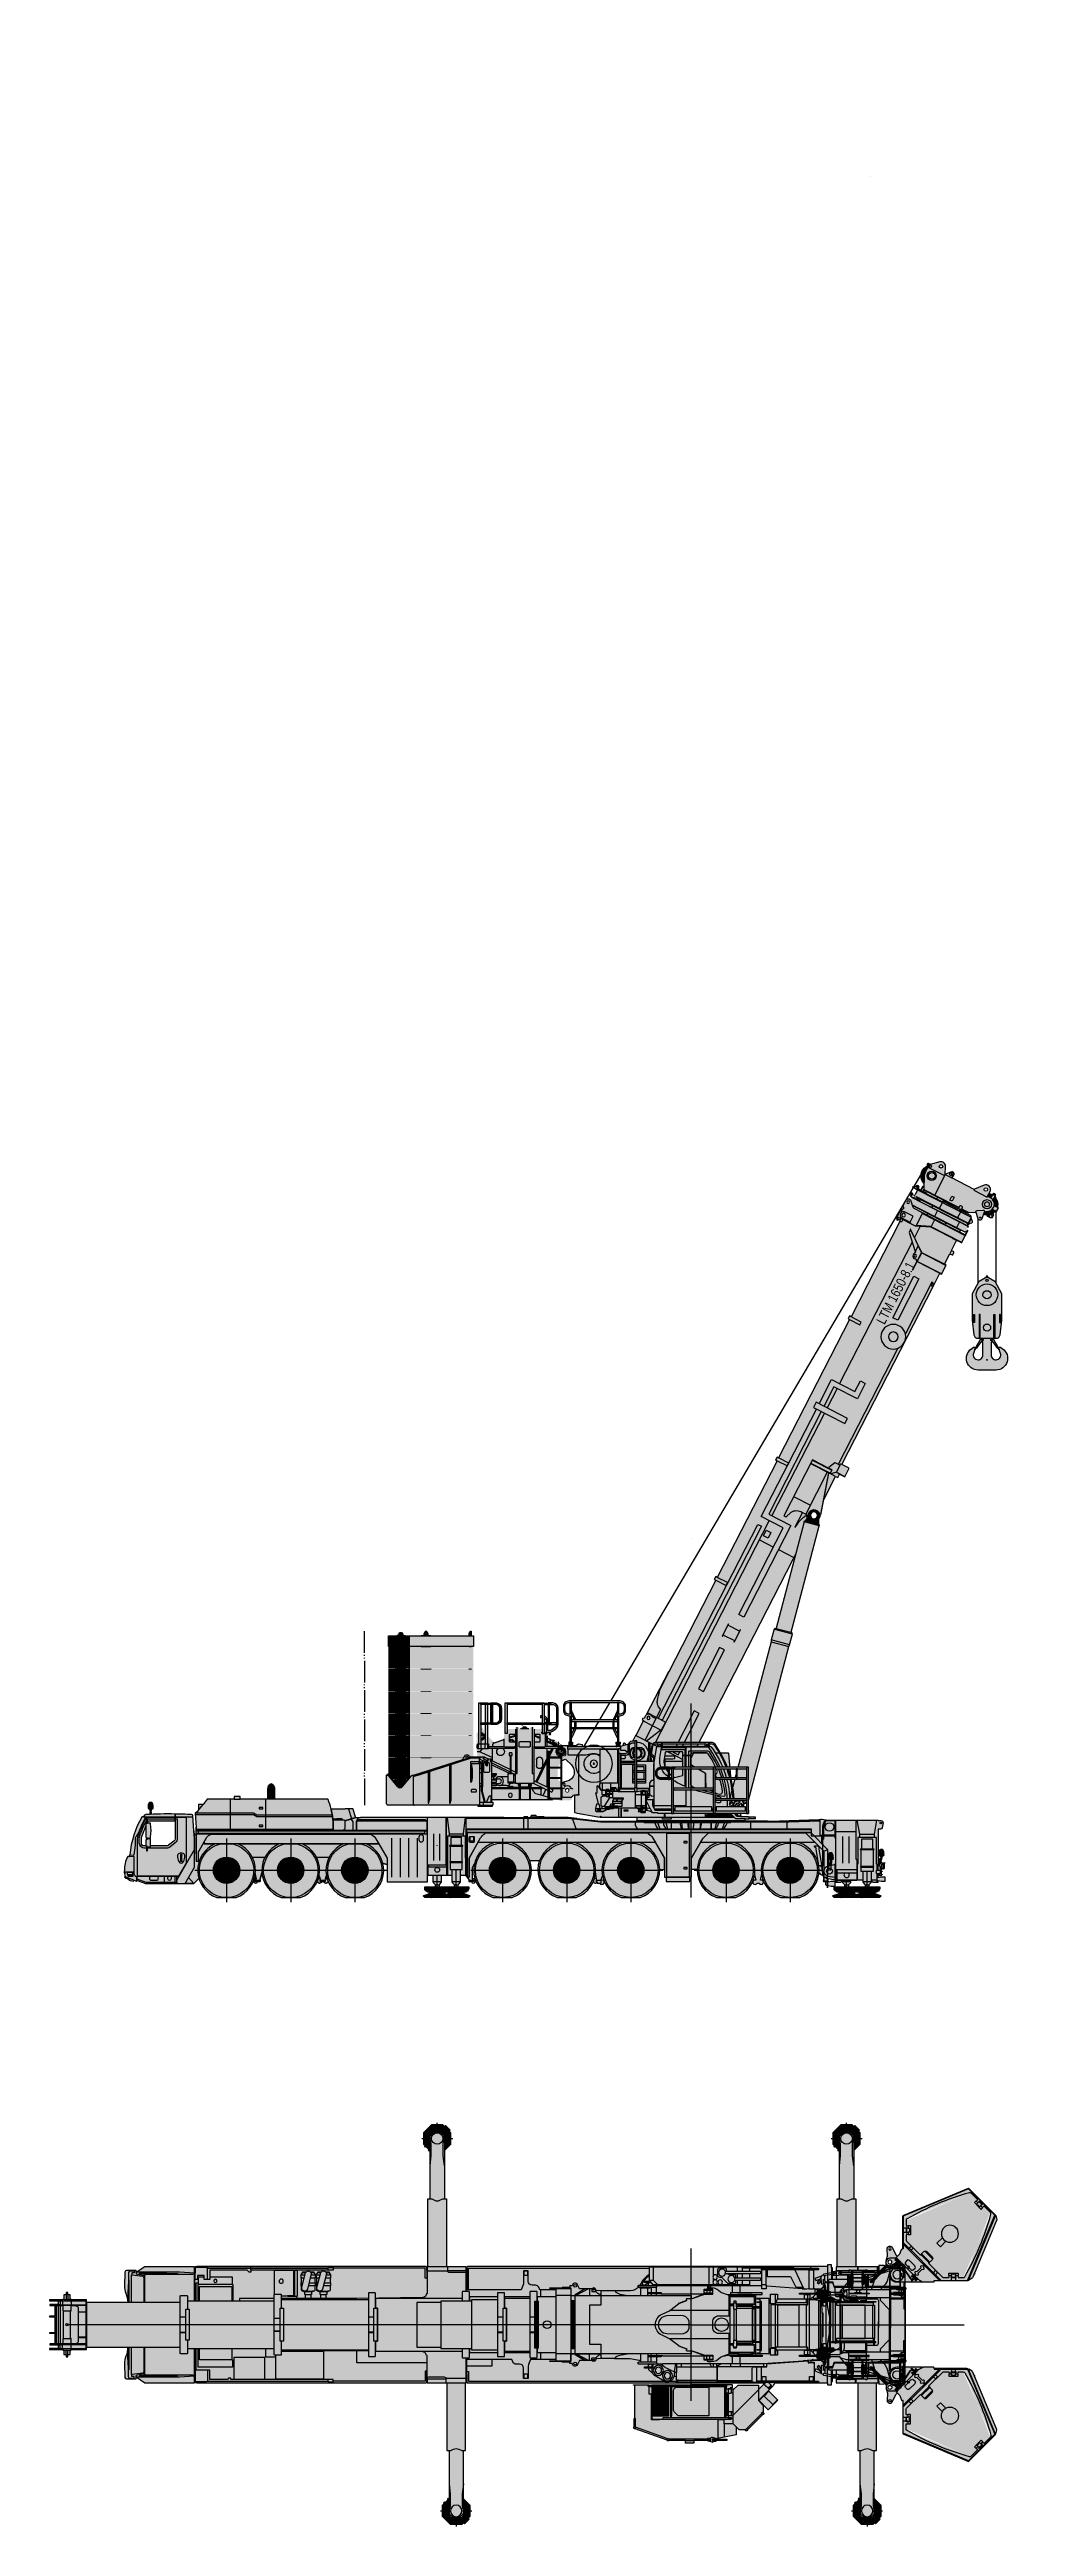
# Model space of a CAD drawing. Header units: millimetres. Extents: x 25707 to 50558, y -18992 to 44712.
import ezdxf
from ezdxf.enums import TextEntityAlignment as Align

# ---------------------------------------------------------------- set-up
doc = ezdxf.new("R2010")
doc.units = ezdxf.units.MM
doc.set_wipeout_variables(frame=1)
doc.layers.add('PDF_Solid Fills', color=7, linetype='Continuous', true_color=0xc4c5c5)
doc.layers.add('Техника Кран LTM 1650-8.1', color=250, linetype='Continuous', lineweight=15)
doc.layers.add('Техника Кран LTM 1650-8.1 Штрих', color=7, linetype='Continuous', lineweight=15, true_color=0xffd452)
doc.styles.add('arial', font='arial.ttf')
doc.styles.get("Standard").update_dxf_attribs({"font": ''})
doc.styles.get('Standard').set_extended_font_data('Mipgost')

# ---------------------------------------------------------------- blocks, each defined once
blk = doc.blocks.new('LTM 1650-8.1-20230312.100606')
at = {"color": 0, "linetype": 'ByBlock', "lineweight": -2, "transparency": 16777216}
for points in [[(-66, 356), (-66, 247), (-84, 247), (-84, 177), (-111, 177), (-114, 166), (-139, 166, 0.426802), (-170, 132), (-171, 22), (-179, 22), (-179, -52), (-173, -52), (-173, -173), (-180, -173), (-180, -219), (-183, -219), (-183, -261), (-145, -309), (-145, -332), (-57, -332)], [(56, -332), (145, -332), (145, -309), (183, -261), (183, -219), (180, -219), (180, -173), (173, -173), (173, -52), (179, -52), (179, 22), (171, 22), (170, 132, 0.426802), (139, 166), (114, 166), (111, 177), (84, 177), (84, 247), (66, 247), (66, 356)]]:
    blk.add_lwpolyline(points, format="xyb", dxfattribs=at)
for points in [[(-153, 22), (-171, 22)], [(-114, 166), (114, 166)], [(84, 177), (-84, 177)], [(-66, 247), (66, 247)], [(171, 22), (2, 22)], [(-183, -261), (-82, -261)], [(-173, -52), (-135, -52)], [(-104, -173), (-173, -173)], [(-70, -309), (-145, -309)], [(20, -52), (173, -52)], [(173, -173), (51, -173)], [(145, -309), (72, -309)], [(73, -261), (183, -261)]]:
    blk.add_lwpolyline(points, dxfattribs=at)
blk.add_lwpolyline([(78, -282), (-20, 108, 1), (-166, 71), (-68, -319, 0.733121)], format="xyb", close=True, dxfattribs=at)
blk = doc.blocks.new('LTM 1650-8.1-20230312.101339')
at = {"color": 0, "linetype": 'ByBlock', "lineweight": -2, "transparency": 16777216}
blk.add_wipeout([(-14491, 577), (-14491, 577), (-14495, 633), (-14503, 689), (-14516, 744), (-14535, 797), (-14541, 812), (-14541, 812), (-14556, 857), (-14566, 903), (-14571, 951), (-14572, 998), (-14572, 998), (-14567, 1354), (-14567, 1354), (-14564, 1368), (-14556, 1381), (-14545, 1390), (-14531, 1395), (-14524, 1396), (-14278, 1396), (-14278, 1341), (-14051, 1491), (-12771, 1491), (-12771, 1328), (-12759, 1328), (-12759, 1474), (-12756, 1485), (-12741, 1485), (-12719, 1498), (-12683, 1498), (-12683, 1495), (-6856, 1495), (-6856, 1498), (-6819, 1498), (-6796, 1474), (-6796, 1438), (-6798, 1438), (-6798, 1397), (-6786, 1397), (-6786, 1451), (-6788, 1451), (-6788, 1491), (-5782, 1491), (-5782, 1274), (-5768, 1274), (-5768, 1438), (-5771, 1438), (-5771, 1474), (-5771, 1474), (-5769, 1483), (-5763, 1491), (-5756, 1496), (-5746, 1498), (-5746, 1498), (-5710, 1498), (-5710, 1495), (3510, 1495), (3511, 1542), (3617, 1542), (3617, 1460), (3637, 1460), (3637, 979), (3692, 1020), (3728, 1020), (3728, 1029), (3732, 1029), (3732, 1491), (4812, 1491), (4813, 1460), (4830, 1460), (4830, 1522), (4830, 1522), (4830, 1525), (4968, 1519), (4968, 1519), (4974, 1518), (4978, 1515), (4981, 1510), (4982, 1504), (4982, 1504), (4982, 1002), (4921, 999), (4921, 920), (4940, 908), (4940, 908), (4940, 908), (4941, 907), (4941, 907), (4941, 906), (4941, 906), (4941, 888), (4941, 888), (4941, 887), (4940, 887), (4939, 886), (4938, 886), (4938, 886), (4938, 886), (4934, 884), (4930, 883), (4925, 883), (4921, 882), (4921, -882), (4921, -882), (4925, -883), (4930, -883), (4934, -884), (4938, -886), (4938, -886), (4939, -886), (4940, -887), (4941, -887), (4941, -888), (4941, -888), (4941, -906), (4941, -906), (4941, -907), (4941, -907), (4940, -908), (4940, -908), (4940, -908), (4921, -920), (4921, -999), (4982, -1002), (4982, -1504), (4982, -1504), (4981, -1510), (4978, -1515), (4974, -1518), (4968, -1519), (4968, -1519), (4830, -1525), (4830, -1522), (4830, -1522), (4830, -1460), (4813, -1460), (4812, -1491), (3732, -1491), (3732, -1029), (3728, -1029), (3728, -1020), (3692, -1020), (3637, -979), (3637, -1460), (3617, -1460), (3617, -1542), (3511, -1542), (3510, -1495), (-5710, -1495), (-5710, -1498), (-5746, -1498), (-5746, -1498), (-5755, -1496), (-5763, -1491), (-5769, -1483), (-5771, -1474), (-5771, -1474), (-5771, -1438), (-5768, -1438), (-5768, -1274), (-5782, -1274), (-5782, -1491), (-6788, -1491), (-6788, -1451), (-6786, -1451), (-6786, -1397), (-6798, -1397), (-6798, -1438), (-6796, -1438), (-6796, -1474), (-6819, -1498), (-6856, -1498), (-6856, -1495), (-12683, -1495), (-12683, -1498), (-12719, -1498), (-12741, -1485), (-12756, -1485), (-12759, -1474), (-12759, -1328), (-12771, -1328), (-12771, -1491), (-14051, -1491), (-14278, -1341), (-14278, -1396), (-14524, -1396), (-14524, -1396), (-14539, -1392), (-14552, -1384), (-14562, -1372), (-14567, -1358), (-14567, -1354), (-14572, -998), (-14572, -998), (-14572, -952), (-14568, -906), (-14558, -861), (-14543, -817), (-14541, -812), (-14541, -812), (-14521, -755), (-14506, -697), (-14496, -637), (-14491, -578), (-14491, -577), (-14491, -1), (-14491, 1)], dxfattribs=at)
at = {"layer": 'Техника Кран LTM 1650-8.1 Штрих', "true_color": 0xadadad, "transparency": 16777216}
h = blk.add_hatch(color=253, dxfattribs=at)
h.dxf.hatch_style = 1
edge = h.paths.add_edge_path(flags=17)
edge.add_line((-14491, 1), (-14491, 577))
edge.add_arc((-15104, 571), 613, 0.56627, 23.15136)
edge.add_arc((-14109, 979), 463, 177.62415, 201.23222, ccw=False)
edge.add_line((-14572, 998), (-14567, 1354))
edge.add_arc((-14524, 1353), 42.9, 89.62206, 178.72644, ccw=False)
edge.add_line((-14524, 1396), (-14278, 1396))
edge.add_line((-14278, 1396), (-14278, 1341))
edge.add_line((-14278, 1341), (-14051, 1491))
edge.add_line((-14051, 1491), (-12771, 1491))
edge.add_line((-12771, 1491), (-12771, -1491))
edge.add_line((-12771, -1491), (-14051, -1491))
edge.add_line((-14051, -1491), (-14278, -1341))
edge.add_line((-14278, -1341), (-14278, -1396))
edge.add_line((-14278, -1396), (-14524, -1396))
edge.add_arc((-14522, -1350), 45.4, 184.22172, 267.42978, ccw=False)
edge.add_line((-14567, -1354), (-14572, -998))
edge.add_arc((-14163, -970), 410, 157.20886, 183.93477, ccw=False)
edge.add_arc((-15182, -554), 691, 338.13644, 358.14593)
edge.add_line((-14491, -577), (-14491, -1))
edge.add_line((-14491, -1), (-14491, 1))
h.paths.add_polyline_path([(-9204, 1495), (-9204, 1405), (-11837, 1405), (-11837, 1375), (-11896, 1375), (-11926, 1405), (-12383, 1405), (-12383, 1165), (-12759, 1165), (-12759, 1474), (-12756, 1485), (-12741, 1485), (-12719, 1498), (-12683, 1498), (-12683, 1495)], flags=17)
h.paths.add_polyline_path([(-9205, -1495), (-9205, -1405), (-11328, -1405), (-11328, -1395), (-11325, -1350), (-11368, -1350), (-11423, -1405), (-12383, -1405), (-12383, -1165), (-12526, -1165), (-12526, -1265), (-12699, -1265), (-12699, -1165), (-12759, -1165), (-12759, -1474), (-12756, -1485), (-12741, -1485), (-12719, -1498), (-12683, -1498), (-12683, -1495)], flags=16)
edge = h.paths.add_edge_path()
edge.add_line((-14491, 1), (-14491, 577))
edge.add_arc((-15104, 571), 613, 0.56627, 23.15136)
edge.add_arc((-14109, 979), 463, 177.62415, 201.23222, ccw=False)
edge.add_line((-14572, 998), (-14567, 1354))
edge.add_arc((-14524, 1353), 42.9, 89.62206, 178.72644, ccw=False)
edge.add_line((-14524, 1396), (-14278, 1396))
edge.add_line((-14278, 1396), (-14278, 1341))
edge.add_line((-14278, 1341), (-14051, 1491))
edge.add_line((-14051, 1491), (-12771, 1491))
edge.add_line((-12771, 1491), (-12771, 1328))
edge.add_line((-12771, 1328), (-12759, 1328))
edge.add_line((-12759, 1328), (-12759, 1474))
edge.add_line((-12759, 1474), (-12756, 1485))
edge.add_line((-12756, 1485), (-12741, 1485))
edge.add_line((-12741, 1485), (-12719, 1498))
edge.add_line((-12719, 1498), (-12683, 1498))
edge.add_line((-12683, 1498), (-12683, 1495))
edge.add_line((-12683, 1495), (-6856, 1495))
edge.add_line((-6856, 1495), (-6856, 1498))
edge.add_line((-6856, 1498), (-6819, 1498))
edge.add_line((-6819, 1498), (-6796, 1474))
edge.add_line((-6796, 1474), (-6796, 1438))
edge.add_line((-6796, 1438), (-6798, 1438))
edge.add_line((-6798, 1438), (-6798, 1397))
edge.add_line((-6798, 1397), (-6786, 1397))
edge.add_line((-6786, 1397), (-6786, 1451))
edge.add_line((-6786, 1451), (-6788, 1451))
edge.add_line((-6788, 1451), (-6788, 1491))
edge.add_line((-6788, 1491), (-5782, 1491))
edge.add_line((-5782, 1491), (-5782, 1274))
edge.add_line((-5782, 1274), (-5768, 1274))
edge.add_line((-5768, 1274), (-5768, 1438))
edge.add_line((-5768, 1438), (-5771, 1438))
edge.add_line((-5771, 1438), (-5771, 1474))
edge.add_arc((-5747, 1474), 24.1, 89.45398, 179.72483, ccw=False)
edge.add_line((-5746, 1498), (-5710, 1498))
edge.add_line((-5710, 1498), (-5710, 1495))
edge.add_line((-5710, 1495), (3510, 1495))
edge.add_line((3510, 1495), (3511, 1542))
edge.add_line((3511, 1542), (3617, 1542))
edge.add_line((3617, 1542), (3617, 1460))
edge.add_line((3617, 1460), (3637, 1460))
edge.add_line((3637, 1460), (3637, 979))
edge.add_line((3637, 979), (3692, 1020))
edge.add_line((3692, 1020), (3728, 1020))
edge.add_line((3728, 1020), (3728, 1029))
edge.add_line((3728, 1029), (3732, 1029))
edge.add_line((3732, 1029), (3732, 1491))
edge.add_line((3732, 1491), (4812, 1491))
edge.add_line((4812, 1491), (4813, 1460))
edge.add_line((4813, 1460), (4830, 1460))
edge.add_line((4830, 1460), (4830, 1522))
edge.add_line((4830, 1522), (4830, 1522))
edge.add_line((4830, 1522), (4830, 1525))
edge.add_line((4830, 1525), (4968, 1519))
edge.add_arc((4967, 1504), 15, -0.00479, 87.49495, ccw=False)
edge.add_line((4982, 1504), (4982, 1002))
edge.add_line((4982, 1002), (4921, 999))
edge.add_line((4921, 999), (4921, 920))
edge.add_line((4921, 920), (4940, 908))
edge.add_arc((4939, 906), 2.54, 11.07224, 65.93824, ccw=False)
edge.add_line((4941, 906), (4941, 888))
edge.add_arc((4937, 890), 4.56, 282.47674, 337.38144, ccw=False)
edge.add_arc((4914, 957), 75.7, 275.07298, 288.37707, ccw=False)
edge.add_line((4921, 882), (4921, -882))
edge.add_arc((4914, -957), 75.7, 71.62293, 84.92702, ccw=False)
edge.add_arc((4937, -890), 4.56, 22.61856, 77.52326, ccw=False)
edge.add_line((4941, -888), (4941, -906))
edge.add_arc((4939, -906), 2.54, 294.06176, 348.92776, ccw=False)
edge.add_line((4940, -908), (4921, -920))
edge.add_line((4921, -920), (4921, -999))
edge.add_line((4921, -999), (4982, -1002))
edge.add_line((4982, -1002), (4982, -1504))
edge.add_arc((4967, -1504), 15, -87.49495, 0.00479, ccw=False)
edge.add_line((4968, -1519), (4830, -1525))
edge.add_line((4830, -1525), (4830, -1522))
edge.add_line((4830, -1522), (4830, -1522))
edge.add_line((4830, -1522), (4830, -1460))
edge.add_line((4830, -1460), (4813, -1460))
edge.add_line((4813, -1460), (4812, -1491))
edge.add_line((4812, -1491), (3732, -1491))
edge.add_line((3732, -1491), (3732, -1029))
edge.add_line((3732, -1029), (3728, -1029))
edge.add_line((3728, -1029), (3728, -1020))
edge.add_line((3728, -1020), (3692, -1020))
edge.add_line((3692, -1020), (3637, -979))
edge.add_line((3637, -979), (3637, -1460))
edge.add_line((3637, -1460), (3617, -1460))
edge.add_line((3617, -1460), (3617, -1542))
edge.add_line((3617, -1542), (3511, -1542))
edge.add_line((3511, -1542), (3510, -1495))
edge.add_line((3510, -1495), (-5710, -1495))
edge.add_line((-5710, -1495), (-5710, -1498))
edge.add_line((-5710, -1498), (-5746, -1498))
edge.add_arc((-5746, -1473), 24.7, 181.56675, 269.25444, ccw=False)
edge.add_line((-5771, -1474), (-5771, -1438))
edge.add_line((-5771, -1438), (-5768, -1438))
edge.add_line((-5768, -1438), (-5768, -1274))
edge.add_line((-5768, -1274), (-5782, -1274))
edge.add_line((-5782, -1274), (-5782, -1491))
edge.add_line((-5782, -1491), (-6788, -1491))
edge.add_line((-6788, -1491), (-6788, -1451))
edge.add_line((-6788, -1451), (-6786, -1451))
edge.add_line((-6786, -1451), (-6786, -1397))
edge.add_line((-6786, -1397), (-6798, -1397))
edge.add_line((-6798, -1397), (-6798, -1438))
edge.add_line((-6798, -1438), (-6796, -1438))
edge.add_line((-6796, -1438), (-6796, -1474))
edge.add_line((-6796, -1474), (-6819, -1498))
edge.add_line((-6819, -1498), (-6856, -1498))
edge.add_line((-6856, -1498), (-6856, -1495))
edge.add_line((-6856, -1495), (-12683, -1495))
edge.add_line((-12683, -1495), (-12683, -1498))
edge.add_line((-12683, -1498), (-12719, -1498))
edge.add_line((-12719, -1498), (-12741, -1485))
edge.add_line((-12741, -1485), (-12756, -1485))
edge.add_line((-12756, -1485), (-12759, -1474))
edge.add_line((-12759, -1474), (-12759, -1328))
edge.add_line((-12759, -1328), (-12771, -1328))
edge.add_line((-12771, -1328), (-12771, -1491))
edge.add_line((-12771, -1491), (-14051, -1491))
edge.add_line((-14051, -1491), (-14278, -1341))
edge.add_line((-14278, -1341), (-14278, -1396))
edge.add_line((-14278, -1396), (-14524, -1396))
edge.add_arc((-14522, -1350), 45.4, 184.22172, 267.42978, ccw=False)
edge.add_line((-14567, -1354), (-14572, -998))
edge.add_arc((-14163, -970), 410, 157.20886, 183.93477, ccw=False)
edge.add_arc((-15182, -554), 691, 338.13644, 358.14593)
edge.add_line((-14491, -577), (-14491, -1))
edge.add_line((-14491, -1), (-14491, 1))
at = {"layer": 'Техника Кран LTM 1650-8.1 Штрих', "transparency": 16777216}
h = blk.add_hatch(color=256, dxfattribs=at)
h.dxf.hatch_style = 1
edge = h.paths.add_edge_path()
edge.add_line((-14491, 1), (-14491, 577))
edge.add_arc((-15104, 571), 613, 0.56627, 23.15136)
edge.add_arc((-14109, 979), 463, 177.62415, 201.23222, ccw=False)
edge.add_line((-14572, 998), (-14567, 1354))
edge.add_arc((-14524, 1353), 42.9, 89.62206, 178.72644, ccw=False)
edge.add_line((-14524, 1396), (-14278, 1396))
edge.add_line((-14278, 1396), (-14278, 1341))
edge.add_line((-14278, 1341), (-14051, 1491))
edge.add_line((-14051, 1491), (-12771, 1491))
edge.add_line((-12771, 1491), (-12771, -1491))
edge.add_line((-12771, -1491), (-14051, -1491))
edge.add_line((-14051, -1491), (-14278, -1341))
edge.add_line((-14278, -1341), (-14278, -1396))
edge.add_line((-14278, -1396), (-14524, -1396))
edge.add_arc((-14522, -1350), 45.4, 184.22172, 267.42978, ccw=False)
edge.add_line((-14567, -1354), (-14572, -998))
edge.add_arc((-14163, -970), 410, 157.20886, 183.93477, ccw=False)
edge.add_arc((-15182, -554), 691, 338.13644, 358.14593)
edge.add_line((-14491, -577), (-14491, -1))
edge.add_line((-14491, -1), (-14491, 1))
edge = h.paths.add_edge_path(flags=16)
edge.add_arc((-14186, -1239), 210, 179.77143, 191.036)
edge.add_arc((-14388, -1279), 4.52, 189.28775, 238.9852)
edge.add_line((-14390, -1283), (-14380, -1283))
edge.add_arc((-14016, -3300), 2050, 92.58252, 100.23238, ccw=False)
edge.add_arc((-14110, -1234), 18.8, 277.55684, 320.54909)
edge.add_arc((-14154, -1202), 72.2, 323.33959, 360.95034)
edge.add_line((-14082, -1201), (-14082, 1201))
edge.add_arc((-14154, 1202), 72.2, 359.04966, 396.66041)
edge.add_arc((-14110, 1234), 18.8, 39.45091, 82.44316)
edge.add_arc((-14016, 3300), 2050, 259.76762, 267.41748, ccw=False)
edge.add_line((-14380, 1283), (-14390, 1283))
edge.add_arc((-14388, 1279), 4.52, 121.0148, 170.71225)
edge.add_arc((-14186, 1239), 210, 168.964, 180.22857)
edge.add_line((-14396, 1239), (-14396, -1239))
h = blk.add_hatch(color=256, dxfattribs=at)
h.dxf.hatch_style = 1
h.set_gradient(color1=(173, 173, 173), tint=1)
edge = h.paths.add_edge_path()
edge.add_arc((-14186, -1239), 210, 179.77143, 191.036)
edge.add_arc((-14388, -1279), 4.52, 189.28775, 238.9852)
edge.add_line((-14390, -1283), (-14380, -1283))
edge.add_arc((-14016, -3300), 2050, 92.58252, 100.23238, ccw=False)
edge.add_arc((-14110, -1234), 18.8, 277.55684, 320.54909)
edge.add_arc((-14154, -1202), 72.2, 323.33959, 360.95034)
edge.add_line((-14082, -1201), (-14082, 1201))
edge.add_arc((-14154, 1202), 72.2, 359.04966, 396.66041)
edge.add_arc((-14110, 1234), 18.8, 39.45091, 82.44316)
edge.add_arc((-14016, 3300), 2050, 259.76762, 267.41748, ccw=False)
edge.add_line((-14380, 1283), (-14390, 1283))
edge.add_arc((-14388, 1279), 4.52, 121.0148, 170.71225)
edge.add_arc((-14186, 1239), 210, 168.964, 180.22857)
edge.add_line((-14396, 1239), (-14396, -1239))
h = blk.add_hatch(color=256, dxfattribs=at)
h.dxf.hatch_style = 1
h.paths.add_polyline_path([(-9204, 1495), (-9204, 1405), (-11837, 1405), (-11837, 1375), (-11896, 1375), (-11926, 1405), (-12383, 1405), (-12383, 1165), (-12759, 1165), (-12759, 1474), (-12756, 1485), (-12741, 1485), (-12719, 1498), (-12683, 1498), (-12683, 1495)])
h = blk.add_hatch(color=256, dxfattribs=at)
h.dxf.hatch_style = 1
h.paths.add_polyline_path([(-9205, -1495), (-9205, -1405), (-11328, -1405), (-11328, -1395), (-11325, -1350), (-11368, -1350), (-11423, -1405), (-12383, -1405), (-12383, -1165), (-12526, -1165), (-12526, -1265), (-12699, -1265), (-12699, -1165), (-12759, -1165), (-12759, -1474), (-12756, -1485), (-12741, -1485), (-12719, -1498), (-12683, -1498), (-12683, -1495)])
at = {"color": 0, "linetype": 'ByBlock', "lineweight": -2, "transparency": 16777216}
for p, q in [((-11030, 555), (-11030, -601)), ((-10498, 555), (-10498, -601)), ((-9965, 555), (-9965, -601)), ((-9433, 555), (-9433, -601)), ((4295, -1397), (4795, -1397))]:
    blk.add_line(p, q, dxfattribs=at)
for points in [[(-14491, 1), (-14491, 577, 0.098866), (-14541, 812, -0.103376), (-14572, 998), (-14567, 1354, -0.409643), (-14524, 1396), (-14278, 1396), (-14278, 1341), (-14051, 1491), (-12771, 1491), (-12771, 1328), (-12759, 1328), (-12759, 1474), (-12756, 1485), (-12741, 1485), (-12719, 1498), (-12683, 1498), (-12683, 1495), (-6856, 1495), (-6856, 1498), (-6819, 1498), (-6796, 1474), (-6796, 1438), (-6798, 1438), (-6798, 1397), (-6786, 1397), (-6786, 1451), (-6788, 1451), (-6788, 1491), (-5782, 1491), (-5782, 1274), (-5768, 1274), (-5768, 1438), (-5771, 1438), (-5771, 1474, -0.415599), (-5746, 1498), (-5710, 1498), (-5710, 1495), (3510, 1495), (3511, 1542), (3617, 1542), (3617, 1460), (3637, 1460), (3637, 979), (3692, 1020), (3728, 1020), (3728, 1029), (3732, 1029), (3732, 1491), (4812, 1491), (4813, 1460), (4830, 1460), (4830, 1522), (4830, 1522), (4830, 1525), (4968, 1519, -0.401489), (4982, 1504), (4982, 1002), (4921, 999), (4921, 920), (4940, 908, -0.244079), (4941, 906), (4941, 888, -0.244258), (4938, 886, -0.058115), (4921, 882), (4921, -882, -0.058115), (4938, -886, -0.244258), (4941, -888), (4941, -906, -0.244079), (4940, -908), (4921, -920), (4921, -999), (4982, -1002), (4982, -1504, -0.401489), (4968, -1519), (4830, -1525), (4830, -1522), (4830, -1522), (4830, -1460), (4813, -1460), (4812, -1491), (3732, -1491), (3732, -1029), (3728, -1029), (3728, -1020), (3692, -1020), (3637, -979), (3637, -1460), (3617, -1460), (3617, -1542), (3511, -1542), (3510, -1495), (-5710, -1495), (-5710, -1498), (-5746, -1498, -0.402442), (-5771, -1474), (-5771, -1438), (-5768, -1438), (-5768, -1274), (-5782, -1274), (-5782, -1491), (-6788, -1491), (-6788, -1451), (-6786, -1451), (-6786, -1397), (-6798, -1397), (-6798, -1438), (-6796, -1438), (-6796, -1474), (-6819, -1498), (-6856, -1498), (-6856, -1495), (-12683, -1495), (-12683, -1498), (-12719, -1498), (-12741, -1485), (-12756, -1485), (-12759, -1474), (-12759, -1328), (-12771, -1328), (-12771, -1491), (-14051, -1491), (-14278, -1341), (-14278, -1396), (-14524, -1396, -0.379905), (-14567, -1354), (-14572, -998, -0.117145), (-14541, -812, 0.08753), (-14491, -577), (-14491, -1)], [(-14491, 1), (-14491, 577, 0.098866), (-14541, 812, -0.103376), (-14572, 998), (-14567, 1354, -0.409643), (-14524, 1396), (-14278, 1396), (-14278, 1341), (-14051, 1491), (-12771, 1491), (-12771, -1491), (-14051, -1491), (-14278, -1341), (-14278, -1396), (-14524, -1396, -0.379905), (-14567, -1354), (-14572, -998, -0.117145), (-14541, -812, 0.08753), (-14491, -577), (-14491, -1)], [(-14396, -1239, 0.049191), (-14392, -1280, 0.22031), (-14390, -1283), (-14380, -1283, -0.033391), (-14108, -1252, 0.189821), (-14096, -1246, 0.165597), (-14082, -1201), (-14082, 1201, 0.165597), (-14096, 1246, 0.189821), (-14108, 1252, -0.033391), (-14380, 1283), (-14390, 1283, 0.22031), (-14392, 1280, 0.049191), (-14396, 1239)], [(-12772, 1325), (-12773, 1316), (-12817, 1296), (-14022, 1296, 0.450894), (-14053, 1258), (-14053, -1258, 0.450894), (-14022, -1296), (-12817, -1296), (-12773, -1316), (-12772, -1325)], [(2928, -105), (3223, -616), (3321, -616), (3321, 616), (3223, 616), (2928, 105, 0.267833)]]:
    blk.add_lwpolyline(points, format="xyb", close=True, dxfattribs=at)
for points in [[(-14330, 1381), (-14426, 1381, 0.411122), (-14472, 1342), (-14472, 1152, 0.019513), (-14491, 577)], [(-6786, 1358), (-6786, 796), (-6807, 796), (-6814, 771, -0.335157), (-6909, 697), (-8595, 670), (-9504, 670)], [(3315, 878), (2659, 871), (1561, 871, -0.259155), (1321, 1012), (1242, 1148), (1138, 1252), (1043, 1307), (963, 1227), (1000, 1163), (944, 1067), (925, 1045, 0.38256), (-938, 1033, -0.1062), (-1010, 991), (-1086, 966), (-1095, 996), (-1329, 919), (-1578, 879), (-1971, 879), (-1971, 870), (-2314, 870), (-3164, 897), (-4131, 897), (-4180, 1023), (-4190, 1077), (-4190, 1385), (-4310, 1385), (-4310, 1115, -0.414213), (-4410, 1015), (-4494, 1015, 0.310238), (-4588, 951), (-4609, 897), (-5790, 897)], [(-3864, 897), (-3864, 342, -0.279273), (-3918, 253, -0.06974), (-3995, 223, 0.204928), (-4058, 176), (-4099, 107, 0.272624), (-4099, -107), (-4058, -176, 0.204628), (-3995, -223, -0.069729), (-3918, -253, -0.279075), (-3864, -342), (-3864, -897)], [(-3370, 897), (-3370, 342, 0.309061), (-3302, 244, 0.137989), (-3197, 215), (-3152, 215, -0.155025), (-3089, 202), (-3025, 165, -0.573454), (-3025, -165), (-3089, -202, -0.132425), (-3139, -215), (-3197, -215, 0.137989), (-3302, -244, 0.309061), (-3370, -342), (-3370, -897)], [(-1225, 682), (-1829, 788, -0.189493), (-1971, 879)], [(-1086, 966, 0.358911), (-1222, 751, -0.150513), (-1242, 635), (-1288, 536, -0.120698), (-1344, 460, 0.320253), (-1402, 232, -0.120697), (-1388, 137, 0.024664), (-1395, 0, 0.024663), (-1388, -137, -0.120697), (-1402, -232, 0.320253), (-1344, -460, -0.120698), (-1288, -536), (-1242, -635, -0.150513), (-1222, -751, 0.358911), (-1086, -966), (-968, -1005), (-925, -1045)], [(925, 1045), (968, 1005), (1086, 966, -0.358911), (1222, 751, 0.150513), (1242, 635), (1288, 536, 0.120698), (1344, 460, -0.320253), (1402, 232, 0.120697), (1388, 137, -0.024664), (1395, 0, -0.024663), (1388, -137, 0.120697), (1402, -232, -0.320253), (1344, -460, 0.120698), (1288, -536), (1242, -635, 0.150513), (1222, -751, -0.358911), (1086, -966)], [(1225, 682), (1829, 788, 0.184449), (1963, 871)], [(3315, 878), (3374, 949), (3398, 949), (3398, 1001), (3420, 1022), (3427, 1025), (3444, 1025), (3455, 1015), (3464, 965), (3464, 725), (3439, 725), (3439, 695), (3674, 695, -0.193689), (3674, 605), (3376, 605), (3376, 575), (3402, 575), (3402, 480), (3477, 480), (3477, -480), (3402, -480), (3402, -575), (3376, -575), (3376, -605), (3674, -605, -0.193689), (3674, -695), (3439, -695), (3439, -725), (3464, -725), (3464, -965), (3455, -1015), (3444, -1025), (3427, -1025), (3420, -1022), (3398, -1001), (3398, -949), (3374, -949), (3315, -878)], [(4921, 920), (4915, 924, 0.078326), (4905, 926, 0.037492), (4871, 928), (4802, 928)], [(4802, 898), (4882, 898, 0.05307), (4934, 902, 0.226414), (4941, 906)], [(-6813, 0), (-6813, 192, 0.405943), (-6910, 292), (-8216, 292, 0.999993), (-8216, -292), (-6910, -292, 0.405897), (-6813, -192), (-6813, 0)], [(-5790, 275), (-5413, 275, -0.144278), (-5167, 210, -0.616105), (-5167, -210, -0.14403), (-5413, -275), (-5790, -275)], [(-14330, -1381), (-14426, -1381, -0.411122), (-14472, -1342), (-14472, -1152, -0.019513), (-14491, -577)], [(-6786, -1397), (-6786, -796), (-6807, -796), (-6814, -771, 0.335157), (-6909, -697), (-8595, -670), (-11617, -670), (-11617, -600)], [(-10217, -754), (-10217, -1388, -0.03155), (-10724, -1388), (-10724, -754, -0.031245), (-10217, -754)], [(3315, -878), (2659, -871), (1971, -871), (1971, -879), (1578, -879, 0.079482), (1328, -919), (1095, -996), (1085, -966), (1010, -991, 0.105334), (938, -1033, -0.382588), (-925, -1045), (-945, -1067), (-1000, -1163), (-963, -1227), (-1043, -1307), (-1138, -1252, 0), (-1242, -1148), (-1321, -1012), (-1351, -974, 0.229671), (-1561, -871), (-1963, -871), (-1964, -870), (-2314, -870), (-3164, -897), (-3891, -897, 0), (-3912, -951, -0.310238), (-4005, -1015, 0), (-4090, -1015, 0.414213), (-4190, -1115, 0), (-4190, -1385, 0), (-4310, -1385, 0), (-4310, -1077, 0.091436), (-4320, -1023, 0), (-4368, -897, 0), (-5790, -897)], [(-1963, -871, -0.184559), (-1829, -788), (-1225, -682)], [(1971, -871), (1936, -844, 0.153915), (1829, -788), (1225, -682)], [(4802, -898), (4882, -898, -0.05307), (4934, -902, -0.226414), (4941, -906)], [(4921, -920), (4915, -924, -0.078326), (4905, -926, -0.037492), (4871, -928), (4802, -928)]]:
    blk.add_lwpolyline(points, format="xyb", dxfattribs=at)
for points in [[(-14328, 1396), (-14330, 1381), (-14330, 1332), (-14391, 1332), (-14391, 1282)], [(-14278, 1341), (-14279, 1304)], [(-14053, 1258), (-14279, 1304)], [(-12772, 1325), (-13163, 1349), (-14265, 1349)], [(-12439, 1165), (-12443, 1455), (-12478, 1470), (-12751, 1470), (-12759, 1474)], [(-12443, 1455), (-9340, 1455), (-9324, 1470), (-9230, 1470), (-9224, 1485), (-9204, 1485), (-9204, 1455)], [(-10962, 1405), (-10962, 839), (-11766, 839), (-11766, 1405)], [(-9340, 1455), (-9340, 1405)], [(-6798, 1397), (-6798, 1198), (-6838, 1198), (-6838, 1438), (-6839, 1438), (-6839, 1455), (-9204, 1455)], [(-6786, 1397), (-6786, 1358), (-6745, 1343), (-6350, 1343), (-6312, 1357), (-6312, 1491)], [(-6312, 1397), (-6786, 1397)], [(-6312, 1374), (-5790, 1374), (-5790, -1491)], [(-5768, 1274), (-5768, 1201), (-5727, 1201), (-5727, 1455), (3083, 1455)], [(3083, 876), (3083, 1495)], [(3510, 1495), (3512, 1495), (3512, 947), (3510, 883)], [(3617, 1460), (3617, 1054), (3512, 1054)], [(4233, 1491), (4234, 1357), (4204, 1346), (4187, 1343), (4144, 1343), (4144, 1366), (3825, 1366), (3825, 1343), (3781, 1343), (3764, 1346), (3732, 1358)], [(3732, 1029), (3746, 1029), (4243, 1272), (4243, 1491)], [(3732, 1397), (4234, 1397)], [(4813, 1460), (4814, 1363), (4814, 1272), (4802, 1272), (4802, -1272), (4814, -1272), (4814, -1363), (4813, -1460)], [(4830, 1460), (4830, 998), (4830, 998), (4830, 995), (4831, 995), (4921, 999)], [(-14472, 1152), (-14452, 1152), (-14452, -1152), (-14472, -1152)], [(-12668, -1070), (-12737, -1070), (-12737, 1165)], [(-11807, -1030), (-12687, -1030), (-12687, 1093)], [(-11812, 903), (-11798, 903), (-11798, 1093), (-12687, 1093)], [(-10690, 833), (-10940, 833), (-10940, 620)], [(-8629, 670), (-8629, 620), (-8628, 620), (-8628, -670)], [(-6786, 981), (-8595, 980), (-8595, 670)], [(-5782, 1274), (-5790, 1274)], [(-5768, 1201), (-5768, 897)], [(-5124, 897), (-5124, 1066), (-5768, 1066)], [(-2314, 870), (-2314, -870)], [(1212, 1010), (1260, 1058), (1219, 1129), (1120, 1228), (1048, 1270), (1000, 1222), (1042, 1151), (1141, 1052), (1212, 1010)], [(3375, 670), (2511, 670), (2511, 630), (3355, 630)], [(2659, 871), (2659, 670)], [(3315, 878), (3355, 879), (3355, 735), (3375, 735), (3375, 670), (3420, 670), (3420, 690), (3676, 690)], [(3355, 735), (3355, 670)], [(3420, 670), (3681, 670)], [(3637, 979), (3494, 870), (3462, 870)], [(3542, 1054), (3542, 907)], [(4802, 1015), (4830, 1015)], [(4872, 997), (4872, 965), (4802, 965)], [(4921, 882), (4882, 880), (4802, 880)], [(-11750, 541), (-11599, 541)], [(-11750, 389), (-11599, 389)], [(-11750, 230), (-11599, 230)], [(-11750, 205), (-11599, 205)], [(-8629, 620), (-11617, 620), (-11617, 600)], [(-8695, -670), (-8695, 620)], [(2659, 630), (2659, -630)], [(3681, 630), (3355, 630), (3355, 608), (3368, 608), (3369, 300), (3402, 300), (3402, -300), (3369, -300), (3368, -608), (3355, -608), (3355, -630), (3681, -630)], [(3369, 300), (3370, 0)], [(3369, -300), (3370, 0)], [(3402, 575), (3508, 575), (3508, 500), (3608, 0), (3508, -500), (3508, -575), (3402, -575)], [(3477, 480), (3477, 550), (3508, 550)], [(3484, 575), (3484, 553), (3508, 553)], [(-12383, -1230), (-11807, -1230), (-11807, -1030), (-11792, -1030), (-11792, -439)], [(-11750, -439), (-11812, -439)], [(-11750, -205), (-11599, -205)], [(-11750, -230), (-11599, -230)], [(-11750, -389), (-11599, -389)], [(-11750, -541), (-11599, -541)], [(3375, -670), (2511, -670), (2511, -630), (3355, -630)], [(3477, -480), (3477, -550), (3508, -550)], [(3484, -575), (3484, -553), (3508, -553)], [(-14053, -1258), (-14279, -1304)], [(-12439, -1165), (-12443, -1455), (-12478, -1470), (-12751, -1470), (-12759, -1474)], [(-12668, -1030), (-12668, -1230), (-12526, -1230)], [(-10201, -745), (-10384, -745), (-10384, -732), (-10152, -732), (-10152, -670)], [(-6798, -1397), (-6798, -1198), (-6838, -1198), (-6838, -1438), (-6839, -1438), (-6839, -1455), (-9205, -1455)], [(-5768, -1201), (-5768, -897)], [(-5768, -1274), (-5768, -1201), (-5727, -1201), (-5727, -1455), (3083, -1455)], [(-5735, -1201), (-5735, -897)], [(-1048, -1270), (-1000, -1222), (-1041, -1151), (-1140, -1052), (-1212, -1010), (-1260, -1058), (-1218, -1129), (-1119, -1228), (-1048, -1270)], [(2659, -871), (2659, -670)], [(3083, -876), (3083, -1495)], [(3315, -878), (3355, -879), (3355, -735), (3375, -735), (3375, -670), (3420, -670), (3420, -690), (3676, -690)], [(3355, -735), (3355, -670)], [(3420, -670), (3681, -670)], [(3637, -979), (3494, -870), (3462, -870)], [(3510, -1495), (3512, -1495), (3512, -947), (3510, -883)], [(3617, -1460), (3617, -1054), (3512, -1054)], [(3542, -1054), (3542, -907)], [(4286, -1272), (4784, -1029), (4802, -1029)], [(4286, -1272), (4286, -1491)], [(4921, -882), (4882, -880), (4802, -880)], [(4872, -997), (4872, -965), (4802, -965)], [(4802, -1015), (4830, -1015)], [(4830, -1460), (4830, -998), (4830, -998), (4830, -995), (4831, -995), (4921, -999)], [(-14328, -1396), (-14330, -1381), (-14330, -1332), (-14391, -1332), (-14391, -1282)], [(-14278, -1341), (-14279, -1304)], [(-12772, -1325), (-13163, -1349), (-14265, -1349)], [(-12443, -1455), (-9340, -1455)], [(-11328, -1405), (-11328, -1495)], [(-9340, -1405), (-9340, -1455), (-9324, -1470), (-9231, -1470), (-9206, -1485)], [(-5790, -1356), (-5818, -1346), (-5835, -1343), (-6213, -1343), (-6230, -1346), (-6260, -1357), (-6260, -1374), (-6786, -1374)], [(-6260, -1374), (-6260, -1491)], [(-6260, -1397), (-5790, -1397)], [(4295, -1357), (4325, -1346), (4342, -1343), (4386, -1343), (4386, -1366), (4705, -1366), (4705, -1343), (4748, -1343), (4765, -1346), (4795, -1357), (4795, -1491)], [(4295, -1357), (4295, -1491)]]:
    blk.add_lwpolyline(points, dxfattribs=at)
for points in [[(-14095, 1300), (-14192, 1312), (-14192, 1322), (-14125, 1326), (-13487, 1326), (-13215, 1318), (-13217, 1300)], [(-9204, 1495), (-9204, 1405), (-11837, 1405), (-11837, 1375), (-11896, 1375), (-11926, 1405), (-12383, 1405), (-12383, 1165), (-12759, 1165), (-12759, 1474), (-12756, 1485), (-12741, 1485), (-12719, 1498), (-12683, 1498), (-12683, 1495)], [(-9445, 1390), (-9445, 690), (-10690, 690), (-10690, 1390)], [(-4300, 1375), (-4200, 1375), (-4200, 1275), (-4300, 1275)], [(-11812, 903), (-12647, 903), (-12647, -982), (-11812, -982)], [(-11599, 600), (-11750, 600), (-11750, -600), (-11599, -600)], [(-11563, 555), (-8897, 555), (-8897, -601), (-11563, -601)], [(-9205, -1495), (-9205, -1405), (-11328, -1405), (-11328, -1395), (-11325, -1350), (-11368, -1350), (-11423, -1405), (-12383, -1405), (-12383, -1165), (-12526, -1165), (-12526, -1265), (-12699, -1265), (-12699, -1165), (-12759, -1165), (-12759, -1474), (-12756, -1485), (-12741, -1485), (-12719, -1498), (-12683, -1498), (-12683, -1495)], [(-10129, -1390), (-10201, -1390), (-10201, -736), (-10129, -736)], [(-14095, -1300), (-14192, -1312), (-14192, -1322), (-14125, -1326), (-13487, -1326), (-13215, -1318), (-13217, -1300)], [(-4300, -1275), (-4200, -1275), (-4200, -1375), (-4300, -1375)]]:
    blk.add_lwpolyline(points, close=True, dxfattribs=at)
for centre, radius in [((0, 0), 1235), ((0, 0), 196), ((3110, 0), 150), ((-12236, -1128), 41.9), ((-10545, -1119), 54.2)]:
    blk.add_circle(centre, radius, dxfattribs=at)
for centre in [(4871, 922), (4881, 906)]:
    blk.add_ellipse(centre, major_axis=(22.5, 0), ratio=0.139267, dxfattribs=at)
at = {"color": 0, "linetype": 'ByBlock', "lineweight": -2, "transparency": 16777216, "extrusion": (0, 0, -1)}
for centre in [(4871, -922), (4881, -906)]:
    blk.add_ellipse(centre, major_axis=(22.5, 0), ratio=0.139267, dxfattribs=at)
at = {"color": 0, "linetype": 'ByBlock', "lineweight": -2, "transparency": 16777216}
for p in [(-9849, -1026), (-9458, -1026)]:
    blk.add_blockref('LTM 1650-8.1-20230312.100606', p, dxfattribs=at)
blk = doc.blocks.new('LTM 1650-8.1-20230312.114413')
at = {"color": 0, "linetype": 'ByBlock', "lineweight": -2, "transparency": 16777216}
blk.add_wipeout([(-350, 145), (-350, -145), (-145, -350), (145, -350), (350, -145), (350, 145), (145, 350), (-145, 350)], dxfattribs=at)
at = {"layer": 'Техника Кран LTM 1650-8.1 Штрих', "true_color": 0xadadad, "transparency": 16777216}
h = blk.add_hatch(color=253, dxfattribs=at)
h.dxf.hatch_style = 1
h.paths.add_polyline_path([(-145, 350), (-350, 145), (-350, -145), (-145, -350), (145, -350), (350, -145), (350, 145), (145, 350)])
at = {"color": 0, "linetype": 'ByBlock', "lineweight": -2, "transparency": 16777216}
for p, q in [((-350, 145), (-189, 78)), ((-145, 350), (-78, 189)), ((145, 350), (78, 189)), ((-350, -145), (-189, -78)), ((-145, -350), (-78, -189)), ((145, -350), (78, -189))]:
    blk.add_line(p, q, dxfattribs=at)
for points in [[(-145, 350), (-350, 145), (-350, -145), (-145, -350), (145, -350), (350, -145), (350, 145), (145, 350)], [(-143, 345), (-345, 143), (-345, -143), (-143, -345), (143, -345), (345, -143), (345, 143), (143, 345)], [(-115, 279), (-279, 115), (-279, -115), (-115, -279), (115, -279), (279, -115), (279, 115), (115, 279)]]:
    blk.add_lwpolyline(points, close=True, dxfattribs=at)
for points in [[(350, 145), (189, 78)], [(350, -145), (189, -78)]]:
    blk.add_lwpolyline(points, dxfattribs=at)
blk.add_circle((0, 0), 204, dxfattribs=at)
blk.add_wipeout([(-267, -187), (-307, -227), (-326, -208), (214, 333), (333, 214), (-207, -327), (-227, -308), (-187, -268)], dxfattribs=at)
at = {"layer": 'Техника Кран LTM 1650-8.1 Штрих', "true_color": 0xadadad, "transparency": 16777216}
h = blk.add_hatch(color=253, dxfattribs=at)
h.dxf.hatch_style = 1
h.paths.add_polyline_path([(-187, -268), (-267, -187), (-307, -227), (-326, -208), (214, 333), (333, 214), (-207, -327), (-227, -308)])
at = {"color": 0, "linetype": 'ByBlock', "lineweight": 5, "transparency": 16777216}
for points in [[(-400, 0), (0, 0)], [(0, 0), (0, 400)], [(0, 0), (400, 0)], [(0, -400), (0, 0)]]:
    blk.add_lwpolyline(points, dxfattribs=at)
at = {"color": 0, "linetype": 'ByBlock', "lineweight": -2, "transparency": 16777216}
blk.add_lwpolyline([(-187, -268), (-267, -187), (-307, -227), (-326, -208), (214, 333), (333, 214), (-207, -327), (-227, -308)], close=True, dxfattribs=at)
blk.add_lwpolyline([(-187, -268), (275, 194, 0.587748), (195, 275), (-267, -187)], format="xyb", dxfattribs=at)
blk = doc.blocks.new('LTM 1650-8.1-20230312.115')
at = {"color": 0, "linetype": 'ByBlock', "lineweight": -2, "transparency": 16777216}
blk.add_wipeout([(134, 167), (184, 117), (184, -2100), (-184, -2100), (-184, 117), (-134, 167)], dxfattribs=at)
at = {"layer": 'Техника Кран LTM 1650-8.1 Штрих', "true_color": 0xadadad, "transparency": 16777216}
h = blk.add_hatch(color=253, dxfattribs=at)
h.dxf.hatch_style = 1
h.paths.add_polyline_path([(-134, 167), (134, 167), (184, 117), (184, -2100), (-184, -2100), (-184, 117)])
at = {"color": 0, "linetype": 'ByBlock', "lineweight": -2, "transparency": 16777216}
blk.add_lwpolyline([(-134, 167), (134, 167), (184, 117), (184, -2100), (-184, -2100), (-184, 117)], close=True, dxfattribs=at)
for points in [[(-184, -700), (-156, -442), (-154, -398), (-154, -150), (-163, -65), (-180, -48), (-180, 76), (-75, 167)], [(184, -700), (156, -442), (154, -398), (154, -150), (163, -65), (180, -48), (180, 76), (75, 167)]]:
    blk.add_lwpolyline(points, dxfattribs=at)
blk.add_circle((0, 0), 148, dxfattribs=at)
blk = doc.blocks.new('LTM 1650-8.1-20230312.115205')
at = {"color": 0, "linetype": 'ByBlock', "lineweight": -2, "transparency": 16777216}
blk.add_wipeout([(-68, -35), (-68, -35), (-41, -45), (-12, -50), (16, -49), (44, -44), (68, -35), (141, 0), (241, 0), (241, -2000), (-241, -2000), (-241, 0), (-141, 0)], dxfattribs=at)
at = {"layer": 'Техника Кран LTM 1650-8.1 Штрих', "true_color": 0xadadad, "transparency": 16777216}
h = blk.add_hatch(color=253, dxfattribs=at)
h.dxf.hatch_style = 1
edge = h.paths.add_edge_path()
edge.add_line((-141, 0), (-68, -35))
edge.add_arc((0, 108), 158, 244.62904, 295.37096)
edge.add_line((68, -35), (141, 0))
edge.add_line((141, 0), (241, 0))
edge.add_line((241, 0), (241, -2000))
edge.add_line((241, -2000), (-241, -2000))
edge.add_line((-241, -2000), (-241, 0))
edge.add_line((-241, 0), (-141, 0))
at = {"color": 0, "linetype": 'ByBlock', "lineweight": -2, "transparency": 16777216}
blk.add_lwpolyline([(-141, 0), (-68, -35, 0.225093), (68, -35), (141, 0), (241, 0), (241, -2000), (-241, -2000), (-241, 0), (-141, 0)], format="xyb", dxfattribs=at)
blk = doc.blocks.new('LTM 1650-8.1-20230312.13201401')
at = {"color": 0, "linetype": 'ByBlock', "lineweight": -2, "transparency": 16777216}
blk.add_wipeout([(-2609, 1490), (-2619, 1489), (-2629, 1485), (-2637, 1478), (-2643, 1469), (-2643, 1469), (-2652, 1450), (-3265, 1450), (-3265, 1450), (-3275, 1447), (-3282, 1440), (-3285, 1431), (-3283, 1421), (-3276, 1413), (-3266, 1410), (-3265, 1410), (-2671, 1410), (-2894, 932), (-2875, 932), (-2875, 927), (-2860, 927), (-2979, 919), (-3010, 930), (-3039, 930), (-3039, 1410), (-3150, 1410), (-3150, 930), (-3180, 930), (-3180, 916), (-3240, 916), (-3240, 835), (-3500, 835), (-3500, 765), (-3240, 765), (-3240, 676), (-3255, 676), (-3255, 670), (-3232, 670), (-3232, 653), (-3210, 640), (-3280, 640), (-3280, -640), (-3210, -640), (-3232, -653), (-3232, -670), (-3255, -670), (-3255, -676), (-3240, -676), (-3240, -765), (-3500, -765), (-3500, -835), (-3240, -835), (-3240, -916), (-3130, -916), (-3130, -887), (-3107, -910), (-3096, -910), (-3095, -911), (-2881, -926), (-2881, -938), (-3010, -928), (-3010, -982), (-3038, -982), (-3038, -972), (-3028, -972), (-3028, -960), (-3163, -960), (-3163, -972), (-3153, -972), (-3153, -982), (-3168, -982), (-3168, -1450), (-3265, -1450), (-3265, -1450), (-3275, -1453), (-3282, -1460), (-3285, -1469), (-3283, -1479), (-3276, -1487), (-3266, -1490), (-3265, -1490), (-680, -1490), (-680, -1450), (-690, -1450), (-690, -1443), (-665, -1443), (-665, -1490), (375, -1490), (375, -1443), (333, -1443), (333, -1430), (375, -1430), (375, -1229), (426, -1212), (447, -1337), (447, -1337), (455, -1365), (467, -1392), (484, -1416), (505, -1436), (529, -1452), (555, -1464), (584, -1471), (613, -1473), (642, -1469), (670, -1461), (690, -1451), (923, -1315), (923, -1315), (942, -1302), (958, -1288), (972, -1271), (984, -1252), (984, -1252), (1084, -1158), (1084, -1118), (1200, -1118), (1200, -1083), (1095, -1083), (1095, -1017), (1350, -1017), (1350, -1002), (1360, -1002), (1360, -967), (1345, -967), (1345, -953), (1290, -953), (1290, -551), (1345, -551), (1345, -533), (1360, -533), (1360, -503), (1290, -503), (1290, -477), (1213, -477), (1208, -439), (1208, -439), (1233, -361), (1254, -282), (1269, -202), (1279, -120), (1284, -39), (1284, 43), (1279, 125), (1268, 206), (1253, 287), (1232, 366), (1208, 439), (1208, 439), (1205, 449), (1206, 459), (1208, 468), (1213, 477), (1213, 477), (1290, 477), (1290, 503), (1360, 503), (1360, 533), (1345, 533), (1345, 551), (1290, 551), (1290, 952), (1345, 952), (1345, 967), (1360, 967), (1360, 1002), (1350, 1002), (1350, 1017), (1095, 1017), (1095, 1082), (1200, 1082), (1200, 1117), (1055, 1117), (1073, 1137), (1073, 1490), (-454, 1490), (-454, 1500), (-469, 1500), (-469, 1490)], dxfattribs=at)
at = {"layer": 'Техника Кран LTM 1650-8.1 Штрих', "transparency": 16777216}
h = blk.add_hatch(color=256, dxfattribs=at)
h.dxf.hatch_style = 1
edge = h.paths.add_edge_path()
edge.add_arc((-2610, 1454), 36.1, 87.15396, 154.93429)
edge.add_line((-2643, 1469), (-2652, 1450))
edge.add_line((-2652, 1450), (-3265, 1450))
edge.add_arc((-3265, 1430), 20, 90, 270.00192)
edge.add_line((-3265, 1410), (-2671, 1410))
edge.add_line((-2671, 1410), (-2894, 932))
edge.add_line((-2894, 932), (-2875, 932))
edge.add_line((-2875, 932), (-2875, 927))
edge.add_line((-2875, 927), (-2860, 927))
edge.add_line((-2860, 927), (-2979, 919))
edge.add_line((-2979, 919), (-3010, 930))
edge.add_line((-3010, 930), (-3039, 930))
edge.add_line((-3039, 930), (-3039, 1410))
edge.add_line((-3039, 1410), (-3150, 1410))
edge.add_line((-3150, 1410), (-3150, 930))
edge.add_line((-3150, 930), (-3180, 930))
edge.add_line((-3180, 930), (-3180, 916))
edge.add_line((-3180, 916), (-3240, 916))
edge.add_line((-3240, 916), (-3240, 835))
edge.add_line((-3240, 835), (-3500, 835))
edge.add_line((-3500, 835), (-3500, 765))
edge.add_line((-3500, 765), (-3240, 765))
edge.add_line((-3240, 765), (-3240, 676))
edge.add_line((-3240, 676), (-3255, 676))
edge.add_line((-3255, 676), (-3255, 670))
edge.add_line((-3255, 670), (-3232, 670))
edge.add_line((-3232, 670), (-3232, 653))
edge.add_line((-3232, 653), (-3210, 640))
edge.add_line((-3210, 640), (-3280, 640))
edge.add_line((-3280, 640), (-3280, -640))
edge.add_line((-3280, -640), (-3210, -640))
edge.add_line((-3210, -640), (-3232, -653))
edge.add_line((-3232, -653), (-3232, -670))
edge.add_line((-3232, -670), (-3255, -670))
edge.add_line((-3255, -670), (-3255, -676))
edge.add_line((-3255, -676), (-3240, -676))
edge.add_line((-3240, -676), (-3240, -765))
edge.add_line((-3240, -765), (-3500, -765))
edge.add_line((-3500, -765), (-3500, -835))
edge.add_line((-3500, -835), (-3240, -835))
edge.add_line((-3240, -835), (-3240, -916))
edge.add_line((-3240, -916), (-3130, -916))
edge.add_line((-3130, -916), (-3130, -887))
edge.add_line((-3130, -887), (-3107, -910))
edge.add_line((-3107, -910), (-3096, -910))
edge.add_line((-3096, -910), (-3095, -911))
edge.add_line((-3095, -911), (-2881, -926))
edge.add_line((-2881, -926), (-2881, -938))
edge.add_line((-2881, -938), (-3010, -928))
edge.add_line((-3010, -928), (-3010, -982))
edge.add_line((-3010, -982), (-3038, -982))
edge.add_line((-3038, -982), (-3038, -972))
edge.add_line((-3038, -972), (-3028, -972))
edge.add_line((-3028, -972), (-3028, -960))
edge.add_line((-3028, -960), (-3163, -960))
edge.add_line((-3163, -960), (-3163, -972))
edge.add_line((-3163, -972), (-3153, -972))
edge.add_line((-3153, -972), (-3153, -982))
edge.add_line((-3153, -982), (-3168, -982))
edge.add_line((-3168, -982), (-3168, -1450))
edge.add_line((-3168, -1450), (-3265, -1450))
edge.add_arc((-3265, -1470), 20, 90, 270)
edge.add_line((-3265, -1490), (-680, -1490))
edge.add_line((-680, -1490), (-680, -1450))
edge.add_line((-680, -1450), (-690, -1450))
edge.add_line((-690, -1450), (-690, -1443))
edge.add_line((-690, -1443), (-665, -1443))
edge.add_line((-665, -1443), (-665, -1490))
edge.add_line((-665, -1490), (375, -1490))
edge.add_line((375, -1490), (375, -1443))
edge.add_line((375, -1443), (333, -1443))
edge.add_line((333, -1443), (333, -1430))
edge.add_line((333, -1430), (375, -1430))
edge.add_line((375, -1430), (375, -1229))
edge.add_line((375, -1229), (426, -1212))
edge.add_line((426, -1212), (447, -1337))
edge.add_arc((608, -1310), 163, 189.57689, 300.27182)
edge.add_line((690, -1451), (923, -1315))
edge.add_arc((841, -1174), 163, 300.27006, 331.45758)
edge.add_line((984, -1252), (1084, -1158))
edge.add_line((1084, -1158), (1084, -1118))
edge.add_line((1084, -1118), (1200, -1118))
edge.add_line((1200, -1118), (1200, -1083))
edge.add_line((1200, -1083), (1095, -1083))
edge.add_line((1095, -1083), (1095, -1017))
edge.add_line((1095, -1017), (1350, -1017))
edge.add_line((1350, -1017), (1350, -1002))
edge.add_line((1350, -1002), (1360, -1002))
edge.add_line((1360, -1002), (1360, -967))
edge.add_line((1360, -967), (1345, -967))
edge.add_line((1345, -967), (1345, -953))
edge.add_line((1345, -953), (1290, -953))
edge.add_line((1290, -953), (1290, -551))
edge.add_line((1290, -551), (1345, -551))
edge.add_line((1345, -551), (1345, -533))
edge.add_line((1345, -533), (1360, -533))
edge.add_line((1360, -533), (1360, -503))
edge.add_line((1360, -503), (1290, -503))
edge.add_line((1290, -503), (1290, -477))
edge.add_line((1290, -477), (1213, -477))
edge.add_line((1213, -477), (1208, -439))
edge.add_arc((0, 0), 1285, 340.00813, 379.99187)
edge.add_arc((1245, 453), 40, 143.1297, 199.99312, ccw=False)
edge.add_line((1213, 477), (1290, 477))
edge.add_line((1290, 477), (1290, 503))
edge.add_line((1290, 503), (1360, 503))
edge.add_line((1360, 503), (1360, 533))
edge.add_line((1360, 533), (1345, 533))
edge.add_line((1345, 533), (1345, 551))
edge.add_line((1345, 551), (1290, 551))
edge.add_line((1290, 551), (1290, 952))
edge.add_line((1290, 952), (1345, 952))
edge.add_line((1345, 952), (1345, 967))
edge.add_line((1345, 967), (1360, 967))
edge.add_line((1360, 967), (1360, 1002))
edge.add_line((1360, 1002), (1350, 1002))
edge.add_line((1350, 1002), (1350, 1017))
edge.add_line((1350, 1017), (1095, 1017))
edge.add_line((1095, 1017), (1095, 1082))
edge.add_line((1095, 1082), (1200, 1082))
edge.add_line((1200, 1082), (1200, 1117))
edge.add_line((1200, 1117), (1055, 1117))
edge.add_line((1055, 1117), (1073, 1137))
edge.add_line((1073, 1137), (1073, 1490))
edge.add_line((1073, 1490), (-454, 1490))
edge.add_line((-454, 1490), (-454, 1500))
edge.add_line((-454, 1500), (-469, 1500))
edge.add_line((-469, 1500), (-469, 1490))
edge.add_line((-469, 1490), (-2609, 1490))
h.paths.add_polyline_path([(-2770, 508), (-2770, -580), (-2231, -580), (-2231, 508)], flags=16)
h = blk.add_hatch(color=256, dxfattribs=at)
h.dxf.hatch_style = 1
h.set_gradient(color1=(91, 91, 91), color2=(173, 173, 173), tint=1, name='CYLINDER')
h.paths.add_polyline_path([(-2770, 508), (-2770, -580), (-2231, -580), (-2231, 508)])
at = {"color": 0, "linetype": 'ByBlock', "lineweight": -2, "transparency": 16777216}
blk.add_lwpolyline([(-2609, 1490, 0.304683), (-2643, 1469), (-2652, 1450), (-3265, 1450, 1.000017), (-3265, 1410), (-2671, 1410), (-2894, 932), (-2875, 932), (-2875, 927), (-2860, 927), (-2979, 919), (-3010, 930), (-3039, 930), (-3039, 1410), (-3150, 1410), (-3150, 930), (-3180, 930), (-3180, 916), (-3240, 916), (-3240, 835), (-3500, 835), (-3500, 765), (-3240, 765), (-3240, 676), (-3255, 676), (-3255, 670), (-3232, 670), (-3232, 653), (-3210, 640), (-3280, 640), (-3280, -640), (-3210, -640), (-3232, -653), (-3232, -670), (-3255, -670), (-3255, -676), (-3240, -676), (-3240, -765), (-3500, -765), (-3500, -835), (-3240, -835), (-3240, -916), (-3130, -916), (-3130, -887), (-3107, -910), (-3096, -910), (-3095, -911), (-2881, -926), (-2881, -938), (-3010, -928), (-3010, -982), (-3038, -982), (-3038, -972), (-3028, -972), (-3028, -960), (-3163, -960), (-3163, -972), (-3153, -972), (-3153, -982), (-3168, -982), (-3168, -1450), (-3265, -1450, 1), (-3265, -1490), (-680, -1490), (-680, -1450), (-690, -1450), (-690, -1443), (-665, -1443), (-665, -1490), (375, -1490), (375, -1443), (333, -1443), (333, -1430), (375, -1430), (375, -1229), (426, -1212), (447, -1337, 0.524427), (690, -1451), (923, -1315, 0.136927), (984, -1252), (1084, -1158), (1084, -1118), (1200, -1118), (1200, -1083), (1095, -1083), (1095, -1017), (1350, -1017), (1350, -1002), (1360, -1002), (1360, -967), (1345, -967), (1345, -953), (1290, -953), (1290, -551), (1345, -551), (1345, -533), (1360, -533), (1360, -503), (1290, -503), (1290, -477), (1213, -477), (1208, -439, 0.176254), (1208, 439, -0.253333), (1213, 477), (1290, 477), (1290, 503), (1360, 503), (1360, 533), (1345, 533), (1345, 551), (1290, 551), (1290, 952), (1345, 952), (1345, 967), (1360, 967), (1360, 1002), (1350, 1002), (1350, 1017), (1095, 1017), (1095, 1082), (1200, 1082), (1200, 1117), (1055, 1117), (1073, 1137), (1073, 1490), (-454, 1490), (-454, 1500), (-469, 1500), (-469, 1490)], format="xyb", close=True, dxfattribs=at)
for points in [[(-3150, 1410), (-1825, 1410, 0.994875), (-1825, 1450), (-2652, 1450)], [(-914, 1374), (-914, 1407, -0.414214), (-864, 1457), (-734, 1457, -0.414218), (-684, 1407), (-684, 1277, -0.414209), (-734, 1227), (-759, 1227, 0.198911), (-794, 1213), (-935, 1072, -0.198909), (-970, 1057), (-1104, 1057, -0.414214), (-1154, 1107), (-1154, 1141)], [(-1154, 1204), (-1154, 1237, -0.414214), (-1104, 1287), (-990, 1287, 0.198912), (-954, 1302), (-946, 1311)], [(-1694, -1487), (-1597, -1487), (-1597, -1481, 0.323916), (-1575, -1451), (-1575, -1122, 0.366938), (-1597, -1086), (-1597, -1080), (-1800, -1080)], [(434, -1210, 0.076789), (779, -1022, -0.164187), (809, -1012), (971, -1012, -0.414214), (986, -1027), (986, -1118), (1084, -1118)], [(984, -1252, 0.134704), (1004, -1167), (1004, -1002)], [(-3168, -1450), (-1705, -1450, -1.000041), (-1705, -1490)]]:
    blk.add_lwpolyline(points, format="xyb", dxfattribs=at)
for points in [[(-1959, 1410), (-1959, 1241), (-2562, 1240), (-2692, 963), (-2879, 963)], [(-2860, 927), (-1960, 990), (-1957, 991), (-1951, 997), (-1948, 998), (-1929, 998), (-1929, 1410)], [(-1325, 1490), (-1325, 1460), (-1956, 1460), (-1956, 1490)], [(-1929, 998), (-1929, 926), (-1819, 926), (-1819, 1411)], [(-883, 1374), (-1790, 1374), (-1790, 1311), (-883, 1311)], [(-1516, 1374), (-1516, 1460)], [(-1516, 1204), (-1516, 1311)], [(-1318, 1465), (-1318, 1374)], [(-1318, 1311), (-1318, 1204)], [(-1190, 1490), (-1190, 1374)], [(-1190, 1311), (-1190, 1204)], [(-572, 1490), (-572, 1259)], [(-454, 1490), (-454, 972), (-469, 972), (-469, 1490)], [(858, 1025), (970, 1137), (970, 1490)], [(-3240, 835), (-3230, 835), (-3230, 815)], [(-3240, 765), (-3230, 765), (-3230, 785)], [(-3240, 676), (-3145, 676)], [(-3210, 640), (-3040, 640), (-3040, -640), (-3210, -640)], [(-3180, 916), (-3180, 815)], [(-3180, 785), (-3180, 762), (-3073, 655), (-2219, 655)], [(-3150, 930), (-3150, 918), (-3039, 918), (-3039, 930)], [(-3145, 727), (-3145, 640)], [(-3003, 665), (-3062, 665), (-3062, 765), (-2912, 765), (-2912, 665), (-2993, 665)], [(-2965, 655), (-2965, 571)], [(-2163, 535), (-2045, 535), (-2045, 785), (-2225, 785), (-2225, 670), (-2175, 550)], [(-2173, 509), (-2173, 775), (-2163, 775), (-2163, 524)], [(-1692, -740), (-2012, -740), (-2012, 670), (-1692, 670), (-1692, 666), (-1772, 666), (-1772, 580), (-1692, 580), (-1692, 576), (-1772, 576), (-1772, -646), (-1692, -646), (-1692, -650), (-1772, -650), (-1772, -736), (-1692, -736), (-1692, -740)], [(-1929, 1022), (-1819, 1022)], [(773, 790), (730, 790), (730, 797), (-890, 797), (-890, 780), (-1825, 780), (-1825, 816), (-1016, 816), (-1016, 780)], [(-1819, 998), (-984, 998), (-984, 997), (-469, 997)], [(-1123, 1204), (-1790, 1204), (-1790, 1141), (-1123, 1141)], [(-1660, 780), (-1660, 460)], [(-1570, 780), (-1570, 775), (-1200, 775), (-1200, 780)], [(-1570, 775), (-1570, -775)], [(-1516, 998), (-1516, 1141)], [(-1516, 1025), (-469, 1025)], [(-1260, 775), (-1260, 770), (-1510, 770), (-1510, 775)], [(-1488, 770), (-1488, 472)], [(-1318, 1141), (-1318, 1025)], [(-1283, 472), (-1283, 770)], [(-1258, 998), (-1258, 816)], [(-1190, 1141), (-1190, 1025)], [(-1060, 998), (-1060, 816)], [(-572, 1191), (-572, 1129)], [(-572, 1061), (-572, 1025)], [(-500, 997), (-500, 797)], [(-454, 1025), (971, 1025), (1055, 1117)], [(-454, 997), (750, 997), (750, 1002), (1350, 1002)], [(-419, 997), (-419, 797)], [(1110, 825), (773, 825), (773, 790), (1110, 790)], [(1345, 967), (884, 967), (884, 1002)], [(894, 967), (894, 825)], [(894, 790), (894, 533)], [(970, 1137), (1073, 1137)], [(1110, 710), (970, 710), (970, 675), (1110, 675)], [(1095, 1082), (1023, 1082)], [(1027, 967), (1027, 825)], [(1027, 790), (1027, 710)], [(1027, 675), (1027, 533)], [(1290, 952), (1055, 952), (1055, 967)], [(1110, 551), (1110, 952)], [(-2965, 508), (-2965, -580)], [(-2173, 509), (-2163, 509)], [(-1772, 460), (-1595, 460), (-1595, 472), (-1175, 472), (-1175, 460), (-1155, 460), (-1155, 435), (-1175, 435), (-1175, 423), (-1595, 423), (-1595, 435), (-1772, 435)], [(-1660, 435), (-1660, -435)], [(1345, 533), (736, 533), (736, 503), (1290, 503)], [(1290, 551), (1055, 551), (1055, 533)], [(-3180, -785), (-3180, -762), (-3073, -655), (-3003, -655), (-3003, -582), (-2993, -582), (-2993, -655), (-2202, -655)], [(-2193, -643), (-2225, -682), (-2225, -785), (-2045, -785), (-2045, -607), (-2163, -607)], [(-2173, -620), (-2183, -632)], [(-2163, -582), (-2173, -582), (-2173, -765), (-2163, -765), (-2163, -596)], [(-1772, -460), (-1595, -460), (-1595, -472), (-1175, -472), (-1175, -460), (-1155, -460), (-1155, -435), (-1175, -435), (-1175, -423), (-1595, -423), (-1595, -435), (-1772, -435)], [(-1660, -460), (-1660, -780)], [(-1488, -770), (-1488, -472)], [(-1283, -472), (-1283, -770)], [(1345, -533), (736, -533), (736, -503), (1290, -503)], [(892, -533), (892, -790)], [(1027, -675), (1027, -533)], [(1290, -551), (1055, -551), (1055, -533)], [(1110, -551), (1110, -953)], [(-3240, -676), (-3145, -676)], [(-3240, -765), (-3230, -765), (-3230, -785)], [(-3230, -815), (-3230, -835), (-3240, -835)], [(-3153, -982), (-3038, -982)], [(-3145, -640), (-3145, -727)], [(-2993, -655), (-2993, -665), (-2912, -665), (-2912, -765), (-3062, -765), (-3062, -665), (-3003, -665), (-3003, -655)], [(-2993, -665), (-2993, -759), (-3003, -759), (-3003, -665)], [(-2965, -643), (-2965, -655)], [(884, -1002), (730, -1002), (730, -997), (-984, -997), (-984, -998), (-1844, -998), (-2881, -926)], [(-1810, -1450), (-1810, -1082), (-1950, -1082), (-1950, -1003), (-2881, -938)], [(-1810, -1087), (-1800, -1087), (-1800, -1075), (-1935, -1075), (-1935, -1082)], [(-1867, -996), (-1867, -1075)], [(773, -790), (730, -790), (730, -797), (-890, -797), (-890, -780), (-1825, -780), (-1825, -816), (-1016, -816), (-1016, -780)], [(-680, -1443), (-680, -1078), (-1795, -1078), (-1795, -1080)], [(-1695, -1453), (-1695, -1080)], [(-1570, -780), (-1570, -775), (-1200, -775), (-1200, -780)], [(-1260, -775), (-1260, -770), (-1510, -770), (-1510, -775)], [(-1263, -998), (-1263, -1078)], [(-1258, -816), (-1258, -998)], [(-1060, -816), (-1060, -998)], [(-1015, -998), (-1015, -1078)], [(-665, -1066), (-778, -997)], [(-665, -1082), (-665, -997)], [(375, -1082), (-665, -1082), (-665, -1443)], [(-565, -997), (-565, -1082)], [(-524, -1082), (-484, -997)], [(258, -997), (258, -1082)], [(426, -1212), (390, -997), (375, -997), (375, -1229)], [(1110, -790), (773, -790), (773, -825), (1110, -825)], [(1350, -1002), (884, -1002), (884, -967), (1345, -967)], [(892, -825), (892, -967)], [(1110, -675), (970, -675), (970, -710), (1110, -710)], [(1095, -1083), (986, -1083)], [(1027, -790), (1027, -710)], [(1027, -967), (1027, -825)], [(1095, -1017), (1050, -1017), (1050, -1002)], [(1290, -953), (1055, -953), (1055, -967)], [(-3047, -1450), (-3047, -1330), (-3143, -1330), (-3143, -1450)], [(-1827, -1450), (-1827, -1330), (-1923, -1330), (-1923, -1450)], [(-690, -1443), (-690, -1437), (-1575, -1437)], [(-690, -1450), (-1575, -1450)], [(333, -1430), (-665, -1430)], [(-665, -1443), (333, -1443)]]:
    blk.add_lwpolyline(points, dxfattribs=at)
for points in [[(-3492, 815), (-3492, 785), (-2788, 785), (-2788, 815)], [(-3003, 752), (-2993, 752), (-2993, 509), (-3003, 509)], [(-2183, 571), (-2983, 571), (-2983, 508), (-2183, 508)], [(-2770, 508), (-2770, -580), (-2231, -580), (-2231, 508)], [(-2057, 524), (-2163, 524), (-2163, -596), (-2057, -596)], [(-1774, -665), (-1814, -665), (-1814, 595), (-1774, 595)], [(-1645, 400), (-1582, 400), (-1582, -400), (-1645, -400)], [(-2183, -643), (-2983, -643), (-2983, -580), (-2183, -580)], [(-2788, -785), (-3492, -785), (-3492, -815), (-2788, -815)]]:
    blk.add_lwpolyline(points, close=True, dxfattribs=at)
for centre, radius in [((-799, 1342), 90.2), ((-619, 1225), 58.5), ((-1039, 1172), 90.2), ((-749, 1095), 58.5), ((-619, 1095), 58.5), ((0, 0), 156), ((609, -1311), 130), ((609, -1311), 83.8), ((842, -1174), 130), ((842, -1174), 83.8)]:
    blk.add_circle(centre, radius, dxfattribs=at)
blk = doc.blocks.new('LTM 1650-8.1-20230312.133317')
at = {"color": 0, "linetype": 'ByBlock', "lineweight": -2, "transparency": 16777216}
blk.add_wipeout([(200, -1290), (197, -1322), (190, -1354), (177, -1383), (160, -1411), (138, -1435), (113, -1455), (85, -1471), (55, -1482), (23, -1489), (-9, -1490), (-41, -1486), (-72, -1477), (-101, -1462), (-128, -1444), (-145, -1427), (-145, -1427), (-164, -1410), (-185, -1395), (-207, -1383), (-231, -1374), (-231, -1374), (-865, -1175), (-865, -1263), (-870, -1263), (-870, -1385), (-870, -1385), (-871, -1389), (-873, -1392), (-876, -1394), (-880, -1395), (-880, -1395), (-1160, -1395), (-1160, -1395), (-1164, -1394), (-1167, -1392), (-1169, -1389), (-1170, -1385), (-1170, -1385), (-1170, -1263), (-1175, -1263), (-1175, -1172), (-1735, -1172), (-1735, -1172), (-1743, -1170), (-1749, -1166), (-1753, -1160), (-1755, -1152), (-1755, -1152), (-1755, -762), (-1745, -744), (-1465, -583), (-1465, 583), (-1745, 744), (-1755, 762), (-1755, 1152), (-1755, 1152), (-1753, 1160), (-1749, 1166), (-1743, 1170), (-1735, 1172), (-1735, 1172), (-1175, 1172), (-1175, 1262), (-1170, 1262), (-1170, 1385), (-1170, 1385), (-1169, 1389), (-1167, 1392), (-1164, 1394), (-1160, 1395), (-1160, 1395), (-880, 1395), (-880, 1395), (-876, 1394), (-873, 1392), (-871, 1389), (-870, 1385), (-870, 1385), (-870, 1262), (-865, 1262), (-865, 1175), (-231, 1374), (-231, 1374), (-207, 1383), (-185, 1395), (-164, 1410), (-145, 1427), (-145, 1427), (-145, 1427), (-121, 1449), (-94, 1466), (-64, 1479), (-33, 1487), (-1, 1490), (31, 1488), (63, 1480), (92, 1467), (120, 1450), (144, 1429), (164, 1404), (181, 1376), (192, 1346), (199, 1314), (200, 1290)], dxfattribs=at)
at = {"layer": 'Техника Кран LTM 1650-8.1 Штрих', "transparency": 16777216}
h = blk.add_hatch(color=256, dxfattribs=at)
h.dxf.hatch_style = 1
edge = h.paths.add_edge_path()
edge.add_arc((0, -1290), 200, 223.3994, 360, ccw=False)
edge.add_arc((-291, -1565), 200, 43.3994, 72.57556)
edge.add_line((-231, -1374), (-865, -1175))
edge.add_line((-865, -1175), (-865, -1263))
edge.add_line((-865, -1263), (-870, -1263))
edge.add_line((-870, -1263), (-870, -1385))
edge.add_arc((-880, -1385), 10, -90, 0, ccw=False)
edge.add_line((-880, -1395), (-1160, -1395))
edge.add_arc((-1160, -1385), 10, 180, 270, ccw=False)
edge.add_line((-1170, -1385), (-1170, -1263))
edge.add_line((-1170, -1263), (-1175, -1263))
edge.add_line((-1175, -1263), (-1175, -1172))
edge.add_line((-1175, -1172), (-1735, -1172))
edge.add_arc((-1735, -1152), 20, 180, 270, ccw=False)
edge.add_line((-1755, -1152), (-1755, -762))
edge.add_line((-1755, -762), (-1745, -744))
edge.add_line((-1745, -744), (-1465, -583))
edge.add_line((-1465, -583), (-1465, 583))
edge.add_line((-1465, 583), (-1745, 744))
edge.add_line((-1745, 744), (-1755, 762))
edge.add_line((-1755, 762), (-1755, 1152))
edge.add_arc((-1735, 1152), 20, 90, 180, ccw=False)
edge.add_line((-1735, 1172), (-1175, 1172))
edge.add_line((-1175, 1172), (-1175, 1262))
edge.add_line((-1175, 1262), (-1170, 1262))
edge.add_line((-1170, 1262), (-1170, 1385))
edge.add_arc((-1160, 1385), 10, 90, 180, ccw=False)
edge.add_line((-1160, 1395), (-880, 1395))
edge.add_arc((-880, 1385), 10, 0, 90, ccw=False)
edge.add_line((-870, 1385), (-870, 1262))
edge.add_line((-870, 1262), (-865, 1262))
edge.add_line((-865, 1262), (-865, 1175))
edge.add_line((-865, 1175), (-231, 1374))
edge.add_arc((-291, 1565), 200, 287.42444, 316.6006)
edge.add_arc((0, 1290), 200, 0, 136.6006, ccw=False)
edge.add_line((200, 1290), (200, -1290))
edge = h.paths.add_edge_path(flags=16)
edge.add_arc((0, 1290), 100, 0, 360)
edge = h.paths.add_edge_path(flags=16)
edge.add_arc((0, -1290), 100, 0, 360)
at = {"color": 0, "linetype": 'ByBlock', "lineweight": -2, "transparency": 16777216}
blk.add_lwpolyline([(200, -1290, -0.678328), (-145, -1427, 0.127997), (-231, -1374), (-865, -1175), (-865, -1263), (-870, -1263), (-870, -1385, -0.414214), (-880, -1395), (-1160, -1395, -0.414214), (-1170, -1385), (-1170, -1263), (-1175, -1263), (-1175, -1172), (-1735, -1172, -0.414214), (-1755, -1152), (-1755, -762), (-1745, -744), (-1465, -583), (-1465, 583), (-1745, 744), (-1755, 762), (-1755, 1152, -0.414214), (-1735, 1172), (-1175, 1172), (-1175, 1262), (-1170, 1262), (-1170, 1385, -0.414214), (-1160, 1395), (-880, 1395, -0.414214), (-870, 1385), (-870, 1262), (-865, 1262), (-865, 1175), (-231, 1374, 0.127997), (-145, 1427, -0.678328), (200, 1290)], format="xyb", close=True, dxfattribs=at)
for points in [[(-1140, 900), (-1140, 1047), (-1130, 1047), (-1130, 1262), (-1140, 1262), (-1140, 1385), (-1160, 1385), (-1160, 1262), (-1170, 1262)], [(-870, 1262), (-880, 1262), (-880, 1385), (-900, 1385), (-900, 1262), (-910, 1262), (-910, 1047), (-900, 1047), (-900, 900)], [(-195, 900), (-1301, 900), (-1465, 851), (-1465, 830), (-1755, 830)], [(-1755, 770), (-1465, 770), (-1465, 749), (-1301, 700), (-195, 700)], [(-1465, 851), (-1465, 855), (-1198, 1165)], [(-1465, 583), (-1465, 749)], [(-1160, 900), (-1160, 1047), (-1175, 1047), (-1175, 1172)], [(-1160, 1263), (-1160, 1047)], [(-1140, 1047), (-1140, 1262)], [(-1130, 1203), (-910, 1203)], [(-910, 1108), (-1130, 1108)], [(-900, 1262), (-900, 1047)], [(-880, 1047), (-880, 1262)], [(-880, 900), (-880, 1047), (-865, 1047), (-865, 1175)], [(-438, 700), (-438, 630), (-200, 392), (-200, -392), (-438, -630), (-438, -700)], [(-195, 1190), (-195, 410), (-175, 410), (-175, 1190), (-195, 1190)], [(-175, 785), (-90, 785), (-90, 770), (90, 770), (90, 785), (105, 785), (105, 715), (175, 715), (175, 410), (195, 410), (195, 1190), (175, 1190), (175, 885), (105, 885), (105, 815), (90, 815), (90, 830), (-90, 830), (-90, 815), (-175, 815)], [(175, 681), (-175, 681)], [(-175, 669), (175, 669)], [(-90, 815), (90, 815)], [(90, 785), (-90, 785)], [(105, 785), (175, 785), (175, 815), (105, 815)], [(-1465, -583), (-1465, -749)], [(-195, -1190), (-195, -410), (-175, -410), (-175, -1190), (-195, -1190)], [(-175, -785), (-90, -785), (-90, -770), (90, -770), (90, -785), (105, -785), (105, -715), (175, -715), (175, -410), (195, -410), (195, -1190), (175, -1190), (175, -885), (105, -885), (105, -815), (90, -815), (90, -830), (-90, -830), (-90, -815), (-175, -815)], [(-1755, -770), (-1465, -770), (-1465, -749), (-1301, -700), (-195, -700)], [(-195, -900), (-1301, -900), (-1465, -851), (-1465, -830), (-1755, -830)], [(-1465, -851), (-1465, -855), (-1198, -1165)], [(-1160, -900), (-1160, -1048), (-1175, -1048), (-1175, -1172)], [(-1140, -900), (-1140, -1048), (-1130, -1048), (-1130, -1263), (-1140, -1263), (-1140, -1385), (-1160, -1385), (-1160, -1263), (-1170, -1263)], [(-1160, -1263), (-1160, -1048)], [(-1140, -1048), (-1140, -1263)], [(-910, -1108), (-1130, -1108)], [(-1130, -1203), (-910, -1203)], [(-870, -1263), (-880, -1263), (-880, -1385), (-900, -1385), (-900, -1263), (-910, -1263), (-910, -1048), (-900, -1048), (-900, -900)], [(-900, -1263), (-900, -1048)], [(-880, -900), (-880, -1048), (-865, -1048), (-865, -1175)], [(-880, -1048), (-880, -1263)], [(-175, -669), (175, -669)], [(175, -681), (-175, -681)], [(90, -785), (-90, -785)], [(-90, -815), (90, -815)], [(105, -785), (175, -785), (175, -815), (105, -815)]]:
    blk.add_lwpolyline(points, dxfattribs=at)
for points in [[(-145, 1427, 0.124552), (-193, 1342), (-252, 1124), (-303, 1034), (-438, 900)], [(-656, 900), (-594, 1082, 0.757342), (-705, 1159), (-860, 1030), (-880, 1030)], [(-656, -900), (-594, -1082, -0.757342), (-705, -1159), (-860, -1030), (-880, -1030)], [(-145, -1427, -0.124552), (-193, -1342), (-252, -1124), (-303, -1034), (-438, -900)]]:
    blk.add_lwpolyline(points, format="xyb", dxfattribs=at)
for centre, radius in [((0, 1290), 100), ((-660, 1105), 30), ((-660, -1105), 30), ((0, -1290), 100)]:
    blk.add_circle(centre, radius, dxfattribs=at)
blk = doc.blocks.new('LTM 1650-8.1-20230312.15114')
at = {"color": 0, "linetype": 'ByBlock', "lineweight": -2, "transparency": 16777216}
blk.add_wipeout([(420, -274), (420, -255), (455, -255), (455, -240), (495, -240), (495, -210), (455, -210), (455, -195), (420, -195), (420, -124), (360, -64), (360, 290), (410, 340), (410, 345), (455, 345), (455, 360), (495, 360), (495, 390), (455, 390), (455, 405), (410, 405), (410, 440), (420, 450), (420, 600), (338, 600), (338, 600), (328, 599), (319, 596), (310, 592), (303, 585), (-141, 141), (-141, 141), (-162, 117), (-179, 89), (-191, 59), (-198, 28), (-200, -5), (-197, -37), (-188, -68), (-175, -97), (-157, -124), (-135, -148), (-109, -168), (-81, -183), (-75, -186), (-75, -186), (-70, -188), (-66, -190), (-62, -193), (-58, -197), (-58, -197), (-44, -210), (-44, -210), (-40, -215), (-38, -220), (-36, -226), (-35, -232), (-35, -232), (-35, -247), (2, -285), (2, -285), (6, -285), (9, -286), (11, -290), (11, -293), (11, -293), (0, -333), (0, -333), (-3, -355), (-1, -378), (6, -400), (17, -419), (33, -436), (48, -446), (146, -501), (146, -501), (149, -503), (152, -505), (155, -507), (158, -510), (285, -645), (285, -645), (300, -657), (317, -665), (336, -668), (355, -665), (372, -657), (387, -645), (398, -630), (404, -612), (406, -592), (403, -576), (335, -365), (335, -274)], dxfattribs=at)
at = {"layer": 'Техника Кран LTM 1650-8.1 Штрих', "transparency": 16777216}
h = blk.add_hatch(color=256, dxfattribs=at)
h.dxf.hatch_style = 1
edge = h.paths.add_edge_path()
edge.add_line((335, -274), (420, -274))
edge.add_line((420, -274), (420, -255))
edge.add_line((420, -255), (455, -255))
edge.add_line((455, -255), (455, -240))
edge.add_line((455, -240), (495, -240))
edge.add_line((495, -240), (495, -210))
edge.add_line((495, -210), (455, -210))
edge.add_line((455, -210), (455, -195))
edge.add_line((455, -195), (420, -195))
edge.add_line((420, -195), (420, -124))
edge.add_line((420, -124), (360, -64))
edge.add_line((360, -64), (360, 290))
edge.add_line((360, 290), (410, 340))
edge.add_line((410, 340), (410, 345))
edge.add_line((410, 345), (455, 345))
edge.add_line((455, 345), (455, 360))
edge.add_line((455, 360), (495, 360))
edge.add_line((495, 360), (495, 390))
edge.add_line((495, 390), (455, 390))
edge.add_line((455, 390), (455, 405))
edge.add_line((455, 405), (410, 405))
edge.add_line((410, 405), (410, 440))
edge.add_line((410, 440), (420, 450))
edge.add_line((420, 450), (420, 600))
edge.add_line((420, 600), (338, 600))
edge.add_arc((338, 550), 50, 90, 135)
edge.add_line((303, 585), (-141, 141))
edge.add_arc((0, 0), 200, 135, 248.07392)
edge.add_arc((-93, -232), 50, 45, 68.07392, ccw=False)
edge.add_line((-58, -197), (-44, -210))
edge.add_arc((-65, -232), 30, 0, 45, ccw=False)
edge.add_line((-35, -232), (-35, -247))
edge.add_line((-35, -247), (2, -285))
edge.add_arc((4, -292), 7, -15, 107.07453, ccw=False)
edge.add_line((11, -293), (0, -333))
edge.add_arc((97, -359), 100, 165, 240.76084)
edge.add_line((48, -446), (146, -501))
edge.add_arc((122, -544), 50, 43.12596, 60.76084, ccw=False)
edge.add_line((158, -510), (285, -645))
edge.add_arc((336, -598), 70, 223.12596, 377.73499)
edge.add_line((403, -576), (335, -365))
edge.add_line((335, -365), (335, -274))
edge = h.paths.add_edge_path(flags=16)
edge.add_arc((0, 0), 107, 0, 360)
edge = h.paths.add_edge_path(flags=16)
edge.add_arc((97, -359), 50, 0, 360)
edge = h.paths.add_edge_path(flags=16)
edge.add_arc((336, -598), 29.3, 0, 360)
at = {"color": 0, "linetype": 'ByBlock', "lineweight": -2, "transparency": 16777216}
for points in [[(335, -274), (420, -274), (420, -255), (455, -255), (455, -240), (495, -240), (495, -210), (455, -210), (455, -195), (420, -195), (420, -124), (360, -64), (360, 290), (410, 340), (410, 345), (455, 345), (455, 360), (495, 360), (495, 390), (455, 390), (455, 405), (410, 405), (410, 440), (420, 450), (420, 600), (338, 600, 0.198912), (303, 585), (-141, 141, 0.537735), (-75, -186, -0.101021), (-58, -197), (-44, -210, -0.198912), (-35, -232), (-35, -247), (2, -285, -0.589483), (11, -293), (0, -333, 0.343161), (48, -446), (146, -501, -0.077099), (158, -510), (285, -645, 0.799784), (403, -576), (335, -365), (335, -274)], [(163, -210), (163, -159), (206, 50, 0.101961), (206, 100), (163, 309), (163, 360)], [(177, -210), (177, -160), (220, 47, 0.102019), (220, 103), (177, 310), (177, 360)], [(333, -255), (320, -276), (168, -429, -0.339454), (47, -445)]]:
    blk.add_lwpolyline(points, format="xyb", dxfattribs=at)
for points in [[(410, 345), (235, 345), (235, 360), (150, 360), (150, 390), (235, 390), (235, 405), (410, 405)], [(235, 390), (455, 390)], [(455, 360), (235, 360)], [(420, 520), (330, 520), (330, 559), (310, 559), (310, 405)], [(330, 520), (330, 490)], [(330, 405), (330, 490), (420, 490)], [(420, -255), (235, -255), (235, -240), (115, -240), (115, -210), (235, -210), (235, -195), (420, -195)], [(235, -210), (455, -210)], [(455, -240), (235, -240)], [(335, -274), (335, -255)]]:
    blk.add_lwpolyline(points, dxfattribs=at)
for centre, radius in [((0, 0), 175), ((0, 0), 107), ((345, 75), 10), ((97, -359), 50), ((336, -598), 29.3)]:
    blk.add_circle(centre, radius, dxfattribs=at)
blk = doc.blocks.new('LTM 1650-8.1-20230312.145844')
at = {"color": 0, "linetype": 'ByBlock', "lineweight": -2, "transparency": 16777216}
blk.add_wipeout([(68, -400), (81, -403), (192, -455), (192, -455), (198, -456), (204, -456), (209, -454), (214, -451), (225, -440), (808, -1023), (808, -1023), (818, -1031), (830, -1035), (842, -1036), (854, -1033), (2530, -347), (2530, 635), (2520, 639), (2524, 648), (2470, 736), (2470, 736), (2465, 742), (2460, 747), (2454, 751), (2448, 755), (2448, 755), (1088, 1311), (1092, 1321), (1073, 1328), (1069, 1319), (986, 1353), (986, 1353), (978, 1356), (970, 1357), (962, 1357), (954, 1355), (954, 1355), (858, 1330), (854, 1321), (854, 1321), (842, 1324), (830, 1323), (818, 1319), (808, 1311), (211, 714), (200, 725), (200, 725), (194, 729), (186, 730), (178, 729), (172, 725), (172, 725), (-3, 550), (-3, 550), (-7, 545), (-11, 539), (-14, 533), (-16, 527), (-16, 527), (-50, 400), (-50, 380), (-120, 380), (-120, 350), (-100, 350), (-100, 340), (-50, 340), (-50, 260), (-100, 260), (-100, 250), (-120, 250), (-120, 220), (-50, 220), (-50, -220), (-120, -220), (-120, -250), (-100, -250), (-100, -260), (-50, -260), (-50, -340), (-100, -340), (-100, -350), (-120, -350), (-120, -380), (-50, -380), (-50, -400)], dxfattribs=at)
at = {"layer": 'Техника Кран LTM 1650-8.1 Штрих', "transparency": 16777216}
h = blk.add_hatch(color=256, dxfattribs=at)
h.dxf.hatch_style = 1
edge = h.paths.add_edge_path()
edge.add_line((-50, -400), (68, -400))
edge.add_line((68, -400), (81, -403))
edge.add_line((81, -403), (192, -455))
edge.add_arc((200, -437), 20, 244.87193, 315)
edge.add_line((214, -451), (225, -440))
edge.add_line((225, -440), (808, -1023))
edge.add_arc((838, -994), 42, 225, 292.25898)
edge.add_line((854, -1033), (2530, -347))
edge.add_line((2530, -347), (2530, 635))
edge.add_line((2530, 635), (2520, 639))
edge.add_line((2520, 639), (2524, 648))
edge.add_line((2524, 648), (2470, 736))
edge.add_arc((2430, 712), 46.6, 31.4428, 67.63544)
edge.add_line((2448, 755), (1088, 1311))
edge.add_line((1088, 1311), (1092, 1321))
edge.add_line((1092, 1321), (1073, 1328))
edge.add_line((1073, 1328), (1069, 1319))
edge.add_line((1069, 1319), (986, 1353))
edge.add_arc((967, 1307), 50, 67.74102, 104.53723)
edge.add_line((954, 1355), (858, 1330))
edge.add_line((858, 1330), (854, 1321))
edge.add_arc((838, 1282), 42, 67.74102, 135)
edge.add_line((808, 1311), (211, 714))
edge.add_line((211, 714), (200, 725))
edge.add_arc((186, 710), 20, 45, 135)
edge.add_line((172, 725), (-3, 550))
edge.add_arc((32, 514), 50, 135, 164.99999)
edge.add_line((-16, 527), (-50, 400))
edge.add_line((-50, 400), (-50, 380))
edge.add_line((-50, 380), (-120, 380))
edge.add_line((-120, 380), (-120, 350))
edge.add_line((-120, 350), (-100, 350))
edge.add_line((-100, 350), (-100, 340))
edge.add_line((-100, 340), (-50, 340))
edge.add_line((-50, 340), (-50, 260))
edge.add_line((-50, 260), (-100, 260))
edge.add_line((-100, 260), (-100, 250))
edge.add_line((-100, 250), (-120, 250))
edge.add_line((-120, 250), (-120, 220))
edge.add_line((-120, 220), (-50, 220))
edge.add_line((-50, 220), (-50, -220))
edge.add_line((-50, -220), (-120, -220))
edge.add_line((-120, -220), (-120, -250))
edge.add_line((-120, -250), (-100, -250))
edge.add_line((-100, -250), (-100, -260))
edge.add_line((-100, -260), (-50, -260))
edge.add_line((-50, -260), (-50, -340))
edge.add_line((-50, -340), (-100, -340))
edge.add_line((-100, -340), (-100, -350))
edge.add_line((-100, -350), (-120, -350))
edge.add_line((-120, -350), (-120, -380))
edge.add_line((-120, -380), (-50, -380))
edge.add_line((-50, -380), (-50, -400))
at = {"color": 0, "linetype": 'ByBlock', "lineweight": -2, "transparency": 16777216}
blk.add_lwpolyline([(-50, -400), (68, -400), (81, -403), (192, -455, 0.315913), (214, -451), (225, -440), (808, -1023, 0.302199), (854, -1033), (2530, -347), (2530, 635), (2520, 639), (2524, 648), (2470, 736, 0.159246), (2448, 755), (1088, 1311), (1092, 1321), (1073, 1328), (1069, 1319), (986, 1353, 0.161948), (954, 1355), (858, 1330), (854, 1321, 0.302199), (808, 1311), (211, 714), (200, 725, 0.414214), (172, 725), (-3, 550, 0.131652), (-16, 527), (-50, 400), (-50, 380), (-120, 380), (-120, 350), (-100, 350), (-100, 340), (-50, 340), (-50, 260), (-100, 260), (-100, 250), (-120, 250), (-120, 220), (-50, 220), (-50, -220), (-120, -220), (-120, -250), (-100, -250), (-100, -260), (-50, -260), (-50, -340), (-100, -340), (-100, -350), (-120, -350), (-120, -380), (-50, -380)], format="xyb", close=True, dxfattribs=at)
for points in [[(848, 1307), (2515, 625), (2515, -337), (848, -1019, -0.302199), (819, -1013), (350, -544), (350, -338), (425, -338), (425, -263), (350, -263), (350, 552), (425, 552), (425, 627), (350, 627), (350, 832), (819, 1301, -0.302199), (848, 1307)], [(64, 285), (206, 285), (228, 314), (250, 314), (276, 280, -0.948275), (276, 240), (250, 206), (228, 206), (206, 235), (64, 235), (42, 206), (20, 206), (-6, 240, -0.948275), (-6, 280), (20, 314), (42, 314), (64, 285)], [(135, 85), (135, -100), (128, -128, -0.339454), (99, -150), (36, -150, -0.339454), (7, -128), (0, -100), (0, 85), (7, 113, -0.339454), (36, 135), (99, 135, -0.339454), (128, 113), (135, 85)]]:
    blk.add_lwpolyline(points, format="xyb", dxfattribs=at)
for points in [[(2520, 639), (854, 1321)], [(1069, 1319), (1088, 1311)], [(211, 714), (221, 703), (320, 802), (320, -514), (237, -431), (226, -442)], [(540, 1022), (671, 891), (741, 962), (611, 1092)], [(1027, 985), (2195, 507), (2195, -219), (1027, -697), (580, -251), (580, 539), (1027, 985)], [(-100, 350), (-50, 350)], [(-100, 250), (-50, 250)], [(-50, 380), (-50, 340)], [(-50, 260), (-50, 220)], [(350, 627), (350, 552)], [(2515, 194), (2370, 194), (2370, 94), (2515, 94)], [(-50, -250), (-100, -250)], [(-100, -350), (-50, -350)], [(-50, -220), (-50, -260)], [(-50, -340), (-50, -380)], [(350, -263), (350, -338)], [(540, -734), (671, -603), (741, -674), (611, -805)]]:
    blk.add_lwpolyline(points, dxfattribs=at)
blk.add_circle((0, 0), 23.1, dxfattribs=at)
blk = doc.blocks.new('LTM 1650-8.1-20230312.155318')
at = {"layer": 'Техника Кран LTM 1650-8.1 Штрих', "transparency": 16777216}
h = blk.add_hatch(color=256, dxfattribs=at)
h.dxf.hatch_style = 1
edge = h.paths.add_edge_path()
edge.add_line((-1331, -920), (-1347, -920))
edge.add_line((-1347, -920), (-1347, -940))
edge.add_line((-1347, -940), (-1330, -940))
edge.add_line((-1330, -940), (-1330, -968))
edge.add_line((-1330, -968), (-1325, -968))
edge.add_line((-1325, -968), (-1325, -1470))
edge.add_line((-1325, -1470), (-1330, -1470))
edge.add_line((-1330, -1470), (-1330, -1478))
edge.add_line((-1330, -1478), (-1317, -1478))
edge.add_line((-1317, -1478), (-1317, -1513))
edge.add_line((-1317, -1513), (-1302, -1528))
edge.add_line((-1302, -1528), (-1295, -1528))
edge.add_arc((-1270, -1528), 25.4, 181.09701, 306.27715)
edge.add_line((-1255, -1548), (-1150, -1548))
edge.add_line((-1150, -1548), (-1150, -1558))
edge.add_line((-1150, -1558), (-1115, -1570))
edge.add_arc((-1099, -1522), 50.8, 251.74662, 293.39846)
edge.add_line((-1079, -1569), (-1042, -1552))
edge.add_line((-1042, -1552), (-1025, -1554))
edge.add_arc((-1021, -1507), 46.4, 265.45174, 291.39643)
edge.add_line((-1005, -1551), (-917, -1510))
edge.add_line((-917, -1510), (-911, -1502))
edge.add_line((-911, -1502), (-916, -1492))
edge.add_line((-916, -1492), (-723, -1402))
edge.add_arc((-731, -1384), 20, 293.82333, 476.1001)
edge.add_line((-740, -1366), (-933, -1456))
edge.add_line((-933, -1456), (-937, -1447))
edge.add_line((-937, -1447), (-949, -1447))
edge.add_line((-949, -1447), (-1036, -1487))
edge.add_arc((-1018, -1524), 41.1, 115.38046, 125.98389)
edge.add_line((-1042, -1491), (-1042, -1478))
edge.add_line((-1042, -1478), (-1040, -1478))
edge.add_line((-1040, -1478), (-1040, -1470))
edge.add_line((-1040, -1470), (-1040, -1435))
edge.add_line((-1040, -1435), (-920, -1435))
edge.add_line((-920, -1435), (-675, -1321))
edge.add_line((-675, -1321), (-675, -1285))
edge.add_line((-675, -1285), (-645, -1285))
edge.add_line((-645, -1285), (-645, -1385))
edge.add_line((-645, -1385), (-352, -1385))
edge.add_line((-352, -1385), (-352, -1390))
edge.add_line((-352, -1390), (-345, -1390))
edge.add_line((-345, -1390), (-345, -1405))
edge.add_line((-345, -1405), (-305, -1405))
edge.add_line((-305, -1405), (-305, -1390))
edge.add_line((-305, -1390), (85, -1390))
edge.add_line((85, -1390), (85, -1405))
edge.add_line((85, -1405), (125, -1405))
edge.add_line((125, -1405), (125, -1390))
edge.add_line((125, -1390), (128, -1390))
edge.add_line((128, -1390), (128, -1385))
edge.add_line((128, -1385), (425, -1385))
edge.add_line((425, -1385), (425, -1377))
edge.add_line((425, -1377), (431, -1378))
edge.add_line((431, -1378), (442, -1378))
edge.add_line((442, -1378), (532, -1362))
edge.add_line((532, -1362), (572, -1347))
edge.add_line((572, -1347), (570, -1332))
edge.add_line((570, -1332), (770, -1297))
edge.add_arc((769, -1277), 19.4, 272.42279, 372.67406)
edge.add_line((788, -1273), (818, -1262))
edge.add_line((818, -1262), (825, -1252))
edge.add_line((825, -1252), (997, -1190))
edge.add_line((997, -1190), (978, -1138))
edge.add_line((978, -1138), (875, -1175))
edge.add_line((875, -1175), (940, -1083))
edge.add_line((940, -1083), (894, -1052))
edge.add_line((894, -1052), (838, -1133))
edge.add_line((838, -1133), (838, -1050))
edge.add_line((838, -1050), (780, -1050))
edge.add_line((780, -1050), (780, -1175))
edge.add_line((780, -1175), (773, -1175))
edge.add_line((773, -1175), (744, -1138))
edge.add_line((744, -1138), (744, -1105))
edge.add_line((744, -1105), (700, -1105))
edge.add_line((700, -1105), (700, -1080))
edge.add_line((700, -1080), (753, -1080))
edge.add_line((753, -1080), (753, -963))
edge.add_line((753, -963), (854, -905))
edge.add_line((854, -905), (854, -910))
edge.add_line((854, -910), (1124, -910))
edge.add_line((1124, -910), (1124, -835))
edge.add_line((1124, -835), (875, -835))
edge.add_line((875, -835), (875, -765))
edge.add_line((875, -765), (1124, -765))
edge.add_line((1124, -765), (1124, -690))
edge.add_line((1124, -690), (854, -690))
edge.add_line((854, -690), (854, -705))
edge.add_line((854, -705), (753, -705))
edge.add_line((753, -705), (753, -666))
edge.add_line((753, -666), (730, -662))
edge.add_line((730, -662), (730, -645))
edge.add_line((730, -645), (860, -645))
edge.add_line((860, -645), (860, 645))
edge.add_line((860, 645), (730, 645))
edge.add_line((730, 645), (730, 662))
edge.add_line((730, 662), (753, 666))
edge.add_line((753, 666), (753, 705))
edge.add_line((753, 705), (854, 705))
edge.add_line((854, 705), (854, 690))
edge.add_line((854, 690), (1124, 690))
edge.add_line((1124, 690), (1124, 765))
edge.add_line((1124, 765), (875, 765))
edge.add_line((875, 765), (875, 835))
edge.add_line((875, 835), (1124, 835))
edge.add_line((1124, 835), (1124, 910))
edge.add_line((1124, 910), (854, 910))
edge.add_line((854, 910), (854, 905))
edge.add_line((854, 905), (753, 963))
edge.add_line((753, 963), (753, 1080))
edge.add_line((753, 1080), (700, 1080))
edge.add_line((700, 1080), (700, 1105))
edge.add_line((700, 1105), (744, 1105))
edge.add_line((744, 1105), (744, 1138))
edge.add_line((744, 1138), (773, 1175))
edge.add_line((773, 1175), (780, 1175))
edge.add_line((780, 1175), (780, 1050))
edge.add_line((780, 1050), (838, 1050))
edge.add_line((838, 1050), (838, 1133))
edge.add_line((838, 1133), (894, 1052))
edge.add_line((894, 1052), (940, 1083))
edge.add_line((940, 1083), (875, 1175))
edge.add_line((875, 1175), (978, 1138))
edge.add_line((978, 1138), (997, 1190))
edge.add_line((997, 1190), (825, 1252))
edge.add_line((825, 1252), (818, 1262))
edge.add_line((818, 1262), (788, 1273))
edge.add_arc((769, 1277), 19.4, 347.32594, 447.57721)
edge.add_line((770, 1297), (570, 1332))
edge.add_line((570, 1332), (572, 1347))
edge.add_line((572, 1347), (532, 1362))
edge.add_line((532, 1362), (442, 1378))
edge.add_line((442, 1378), (431, 1378))
edge.add_line((431, 1378), (425, 1377))
edge.add_line((425, 1377), (425, 1385))
edge.add_line((425, 1385), (128, 1385))
edge.add_line((128, 1385), (128, 1390))
edge.add_line((128, 1390), (125, 1390))
edge.add_line((125, 1390), (125, 1405))
edge.add_line((125, 1405), (85, 1405))
edge.add_line((85, 1405), (85, 1390))
edge.add_line((85, 1390), (-305, 1390))
edge.add_line((-305, 1390), (-305, 1405))
edge.add_line((-305, 1405), (-345, 1405))
edge.add_line((-345, 1405), (-345, 1390))
edge.add_line((-345, 1390), (-352, 1390))
edge.add_line((-352, 1390), (-352, 1385))
edge.add_line((-352, 1385), (-645, 1385))
edge.add_line((-645, 1385), (-645, 1285))
edge.add_line((-645, 1285), (-675, 1285))
edge.add_line((-675, 1285), (-675, 1321))
edge.add_line((-675, 1321), (-920, 1435))
edge.add_line((-920, 1435), (-1040, 1435))
edge.add_line((-1040, 1435), (-1040, 1470))
edge.add_line((-1040, 1470), (-1040, 1478))
edge.add_line((-1040, 1478), (-1042, 1478))
edge.add_line((-1042, 1478), (-1042, 1491))
edge.add_arc((-1018, 1524), 41.1, 234.01611, 244.61954)
edge.add_line((-1036, 1487), (-949, 1447))
edge.add_line((-949, 1447), (-937, 1447))
edge.add_line((-937, 1447), (-933, 1456))
edge.add_line((-933, 1456), (-740, 1366))
edge.add_arc((-731, 1384), 20, 243.8999, 426.17667)
edge.add_line((-723, 1402), (-916, 1492))
edge.add_line((-916, 1492), (-911, 1502))
edge.add_line((-911, 1502), (-917, 1510))
edge.add_line((-917, 1510), (-1005, 1551))
edge.add_arc((-1021, 1507), 46.4, 68.60357, 94.54826)
edge.add_line((-1025, 1554), (-1042, 1552))
edge.add_line((-1042, 1552), (-1079, 1569))
edge.add_arc((-1099, 1522), 50.8, 66.60154, 108.25338)
edge.add_line((-1115, 1570), (-1150, 1558))
edge.add_line((-1150, 1558), (-1150, 1548))
edge.add_line((-1150, 1548), (-1255, 1548))
edge.add_arc((-1270, 1528), 25.4, 53.72285, 178.90299)
edge.add_line((-1295, 1528), (-1302, 1528))
edge.add_line((-1302, 1528), (-1317, 1513))
edge.add_line((-1317, 1513), (-1317, 1478))
edge.add_line((-1317, 1478), (-1330, 1478))
edge.add_line((-1330, 1478), (-1330, 1470))
edge.add_line((-1330, 1470), (-1325, 1470))
edge.add_line((-1325, 1470), (-1325, 968))
edge.add_line((-1325, 968), (-1330, 968))
edge.add_line((-1330, 968), (-1330, 940))
edge.add_line((-1330, 940), (-1347, 940))
edge.add_line((-1347, 940), (-1347, 920))
edge.add_line((-1347, 920), (-1331, 920))
edge.add_line((-1331, 920), (-1331, -73))
edge.add_line((-1331, -73), (-1331, -920))
h.paths.add_polyline_path([(-292, 354), (-292, -500), (293, -500), (293, 354)], flags=16)
h = blk.add_hatch(color=256, dxfattribs=at)
h.dxf.hatch_style = 1
h.set_gradient(color1=(91, 91, 91), color2=(173, 173, 173), tint=1, name='CYLINDER')
h.paths.add_polyline_path([(-292, 354), (-292, -500), (293, -500), (293, 354)])
at = {"color": 0, "linetype": 'ByBlock', "lineweight": -2, "transparency": 16777216}
for p, q in [((-580, 1343), (305, 1343)), ((305, 1303), (-580, 1303)), ((466, 355), (466, -576)), ((527, 438), (527, -576)), ((305, -1303), (-580, -1303)), ((-580, -1343), (305, -1343))]:
    blk.add_line(p, q, dxfattribs=at)
blk.add_lwpolyline([(-1331, -920), (-1347, -920), (-1347, -940), (-1330, -940), (-1330, -968), (-1325, -968), (-1325, -1470), (-1330, -1470), (-1330, -1478), (-1317, -1478), (-1317, -1513), (-1302, -1528), (-1295, -1528, 0.607891), (-1255, -1548), (-1150, -1548), (-1150, -1558), (-1115, -1570, 0.183768), (-1079, -1569), (-1042, -1552), (-1025, -1554, 0.113691), (-1005, -1551), (-917, -1510), (-911, -1502), (-916, -1492), (-723, -1402, 1.020069), (-740, -1366), (-933, -1456), (-937, -1447), (-949, -1447), (-1036, -1487, 0.046299), (-1042, -1491), (-1042, -1478), (-1040, -1478), (-1040, -1470), (-1040, -1435), (-920, -1435), (-675, -1321), (-675, -1285), (-645, -1285), (-645, -1385), (-352, -1385), (-352, -1390), (-345, -1390), (-345, -1405), (-305, -1405), (-305, -1390), (85, -1390), (85, -1405), (125, -1405), (125, -1390), (128, -1390), (128, -1385), (425, -1385), (425, -1377), (431, -1378), (442, -1378), (532, -1362), (572, -1347), (570, -1332), (770, -1297, 0.467643), (788, -1273), (818, -1262), (825, -1252), (997, -1190), (978, -1138), (875, -1175), (940, -1083), (894, -1052), (838, -1133), (838, -1050), (780, -1050), (780, -1175), (773, -1175), (744, -1138), (744, -1105), (700, -1105), (700, -1080), (753, -1080), (753, -963), (854, -905), (854, -910), (1124, -910), (1124, -835), (875, -835), (875, -765), (1124, -765), (1124, -690), (854, -690), (854, -705), (753, -705), (753, -666), (730, -662), (730, -645), (860, -645), (860, 645), (730, 645), (730, 662), (753, 666), (753, 705), (854, 705), (854, 690), (1124, 690), (1124, 765), (875, 765), (875, 835), (1124, 835), (1124, 910), (854, 910), (854, 905), (753, 963), (753, 1080), (700, 1080), (700, 1105), (744, 1105), (744, 1138), (773, 1175), (780, 1175), (780, 1050), (838, 1050), (838, 1133), (894, 1052), (940, 1083), (875, 1175), (978, 1138), (997, 1190), (825, 1252), (818, 1262), (788, 1273, 0.467643), (770, 1297), (570, 1332), (572, 1347), (532, 1362), (442, 1378), (431, 1378), (425, 1377), (425, 1385), (128, 1385), (128, 1390), (125, 1390), (125, 1405), (85, 1405), (85, 1390), (-305, 1390), (-305, 1405), (-345, 1405), (-345, 1390), (-352, 1390), (-352, 1385), (-645, 1385), (-645, 1285), (-675, 1285), (-675, 1321), (-920, 1435), (-1040, 1435), (-1040, 1470), (-1040, 1478), (-1042, 1478), (-1042, 1491, 0.046299), (-1036, 1487), (-949, 1447), (-937, 1447), (-933, 1456), (-740, 1366, 1.020069), (-723, 1402), (-916, 1492), (-911, 1502), (-917, 1510), (-1005, 1551, 0.113691), (-1025, 1554), (-1042, 1552), (-1079, 1569, 0.183768), (-1115, 1570), (-1150, 1558), (-1150, 1548), (-1255, 1548, 0.607891), (-1295, 1528), (-1302, 1528), (-1317, 1513), (-1317, 1478), (-1330, 1478), (-1330, 1470), (-1325, 1470), (-1325, 968), (-1330, 968), (-1330, 940), (-1347, 940), (-1347, 920), (-1331, 920), (-1331, -73)], format="xyb", close=True, dxfattribs=at)
for points in [[(-1325, 1470), (-1290, 1470)], [(-1317, 1478), (-1290, 1478)], [(-1290, 1513), (-1290, 1078), (-1248, 1078), (-1248, 1328)], [(-1247, 1517), (-1122, 1517)], [(-1205, 968), (-1205, 1466)], [(-1201, 1470), (-1040, 1470)], [(-1040, 1435), (-1190, 1435), (-1190, 985), (-380, 985), (-380, 1285), (-645, 1285)], [(-1042, 1478), (-1189, 1478)], [(-1150, 1548), (-1150, 1539), (-1122, 1539)], [(-1042, 1491), (-1046, 1493)], [(-933, 1456), (-962, 1469)], [(-916, 1492), (-946, 1506)], [(-352, 1385), (-352, 1343)], [(-352, 1303), (-352, 1250), (-345, 1250), (-345, 965)], [(-302, 965), (-302, 1303)], [(78, 965), (78, 1303)], [(128, 1385), (128, 1343)], [(128, 1303), (128, 965)], [(337, 1285), (160, 1285), (160, 985), (501, 985), (533, 1080), (700, 1080)], [(342, 1334), (305, 1334), (305, 1355), (425, 1377)], [(-1330, 940), (-926, 940), (-926, 920), (-1331, 920)], [(-1331, 810), (-926, 810), (-926, 790), (-1331, 790)], [(-1200, 952), (-1200, 968), (-1325, 968)], [(-1321, 920), (-1321, 900), (-1111, 900), (-1111, 920)], [(-1321, 810), (-1321, 820), (-1111, 820), (-1111, 810)], [(-1111, 790), (-1111, 780), (-1321, 780), (-1321, 790)], [(-1276, 940), (-1276, 952), (-1156, 952), (-1156, 940)], [(-1271, 900), (-1271, 820)], [(-1161, 780), (-1161, 757), (-1271, 757), (-1271, 780)], [(541, 1080), (503, 965), (-1200, 965)], [(-1161, 900), (-1161, 820)], [(-943, 920), (-943, 810)], [(-943, 790), (-943, -73)], [(-926, 940), (-922, 940), (-487, 965)], [(-320, 965), (-320, 1250), (-345, 1250)], [(-326, 665), (-337, 665)], [(-328, 965), (-328, 915)], [(-328, 895), (-328, 815)], [(-328, 795), (-328, 715)], [(-326, 458), (-326, 703), (-308, 703), (-308, 458)], [(263, 665), (-308, 665)], [(-302, 1040), (-290, 1040), (-290, 1270), (-302, 1270)], [(-290, 1202), (70, 1202)], [(-290, 1107), (70, 1107)], [(-192, 895), (-192, 885), (-32, 885), (-32, 895)], [(-30, 815), (-30, 825), (-190, 825), (-190, 815)], [(-152, 885), (-152, 825)], [(-72, 885), (-72, 825)], [(78, 1040), (70, 1040), (70, 1270), (78, 1270)], [(128, 1250), (100, 1250), (100, 965)], [(123, 965), (123, 715)], [(700, 1105), (540, 1105), (540, 1080)], [(595, 640), (595, -73)], [(619, 640), (619, -73)], [(730, 645), (643, 645)], [(744, 1138), (744, 1261)], [(753, 963), (753, 880)], [(854, 905), (854, 895), (753, 895)], [(765, 850), (765, 750)], [(838, 1133), (838, 1234), (825, 1252)], [(838, 1229), (875, 1175)], [(854, 895), (940, 895), (940, 880)], [(854, 705), (940, 705), (940, 720)], [(-943, -790), (-943, 73)], [(-527, 458), (-572, 458), (-572, 438), (-527, 438)], [(458, 458), (-517, 458)], [(-517, 438), (458, 438)], [(469, 438), (571, 438), (571, 458), (469, 458)], [(595, -640), (595, 73)], [(619, -640), (619, 73)], [(-326, -596), (-572, -596), (-572, -576), (-326, -576)], [(-326, -563), (-326, -703), (-308, -703), (-308, -563)], [(-308, -576), (571, -576), (571, -596), (-308, -596)], [(-187, -596), (-187, -626), (-308, -626)], [(111, -596), (111, -627), (-109, -627), (-109, -596)], [(245, -626), (153, -626), (153, -596)], [(-1331, -810), (-926, -810), (-926, -790), (-1331, -790)], [(-1330, -940), (-926, -940), (-926, -920), (-1331, -920)], [(-1200, -952), (-1200, -968), (-1325, -968)], [(-1111, -790), (-1111, -780), (-1321, -780), (-1321, -790)], [(-1321, -810), (-1321, -820), (-1111, -820), (-1111, -810)], [(-1321, -920), (-1321, -900), (-1111, -900), (-1111, -920)], [(-1276, -940), (-1276, -952), (-1156, -952), (-1156, -940)], [(-1161, -780), (-1161, -757), (-1271, -757), (-1271, -780)], [(-1271, -900), (-1271, -820)], [(-1205, -968), (-1205, -1466)], [(541, -1080), (503, -965), (-1200, -965)], [(-1040, -1435), (-1190, -1435), (-1190, -985), (-380, -985), (-380, -1285), (-645, -1285)], [(-1161, -900), (-1161, -820)], [(-943, -920), (-943, -810)], [(-926, -940), (-922, -940), (-487, -965)], [(-352, -1303), (-352, -1250), (-345, -1250), (-345, -965)], [(-320, -965), (-320, -1250), (-345, -1250)], [(-326, -665), (-337, -665)], [(-328, -795), (-328, -715)], [(-328, -895), (-328, -815)], [(-328, -965), (-328, -915)], [(263, -665), (-308, -665)], [(-302, -965), (-302, -1303)], [(-302, -1040), (-290, -1040), (-290, -1270), (-302, -1270)], [(-290, -1107), (70, -1107)], [(-290, -1202), (70, -1202)], [(-192, -895), (-192, -885), (-32, -885), (-32, -895)], [(-30, -815), (-30, -825), (-190, -825), (-190, -815)], [(-152, -885), (-152, -825)], [(-72, -885), (-72, -825)], [(78, -1040), (70, -1040), (70, -1270), (78, -1270)], [(78, -965), (78, -1303)], [(128, -1250), (100, -1250), (100, -965)], [(123, -965), (123, -715)], [(128, -1303), (128, -965)], [(337, -1285), (160, -1285), (160, -985), (501, -985), (533, -1080), (700, -1080)], [(259, -770), (237, -740)], [(253, -840), (253, -811), (259, -790), (259, -770), (349, -770), (349, -740)], [(374, -740), (378, -740), (378, -790)], [(700, -1105), (540, -1105), (540, -1080)], [(730, -645), (643, -645)], [(744, -1138), (744, -1261)], [(753, -963), (753, -880)], [(854, -905), (854, -895), (753, -895)], [(765, -850), (765, -750)], [(838, -1133), (838, -1234), (825, -1252)], [(838, -1229), (875, -1175)], [(854, -705), (940, -705), (940, -720)], [(854, -895), (940, -895), (940, -880)], [(-1325, -1470), (-1290, -1470)], [(-1317, -1478), (-1290, -1478)], [(-1247, -1517), (-1122, -1517)], [(-1216, -1470), (-1040, -1470)], [(-1042, -1478), (-1205, -1478)], [(-1150, -1548), (-1150, -1539), (-1122, -1539)], [(-1042, -1491), (-1046, -1493)], [(-933, -1456), (-962, -1469)], [(-916, -1492), (-946, -1506)], [(-352, -1385), (-352, -1343)], [(128, -1385), (128, -1343)], [(342, -1334), (305, -1334), (305, -1355), (425, -1377)]]:
    blk.add_lwpolyline(points, dxfattribs=at)
for points in [[(-1259, 1505), (-1259, 1328), (-1218, 1328), (-1218, 1433, -0.40233), (-1170, 1483), (-1093, 1483), (-1017, 1499, 0.720754), (-1013, 1537), (-1042, 1552)], [(440, 1378, -0.366031), (460, 1353), (460, 1293, -0.466666), (431, 1268), (305, 1291), (305, 1312), (342, 1312, 4.527583), (342, 1334)], [(342, 1334, 0.221003), (342, 1312)], [(563, 1293), (560, 1278), (497, 1278), (442, 1268, -0.067958), (431, 1268)], [(570, 1332), (509, 1343, 1.022941), (502, 1303), (767, 1257, 0.378009), (788, 1273)], [(509, 1343, -0.976731), (502, 1303)], [(730, 662), (617, 640), (334, 640), (334, 715), (-337, 715), (-337, 528), (-580, 528, 0.448563), (-634, 478), (-634, -73)], [(324, 458), (324, 703), (287, 703, 0.223483), (280, 699, 0.056745), (276, 691), (239, 613, 0.076579), (233, 566), (233, 458)], [(730, -662), (617, -640), (334, -640), (334, -715), (80, -715), (60, -740), (-60, -740), (-80, -715), (-337, -715), (-337, -665), (-580, -665, -0.448563), (-634, -615), (-634, 73)], [(324, -563), (324, -703), (287, -703, -0.223483), (280, -699, -0.056745), (276, -691), (239, -613, -0.076579), (233, -566), (233, -563)], [(-1290, -1513), (-1290, -1229, -1), (-1248, -1229), (-1248, -1328)], [(483, -965), (483, -810, 0.376165), (466, -790), (466, -734), (440, -725), (374, -725), (374, -740), (165, -740), (165, -767), (176, -870), (229, -870), (232, -840), (253, -840), (253, -965)], [(466, -790), (462, -790), (292, -790), (292, -830), (462, -830, 0.416958), (483, -810)], [(440, -1378, 0.366031), (460, -1353), (460, -1293, 0.466666), (431, -1268), (305, -1291), (305, -1312), (342, -1312, -4.527583), (342, -1334)], [(563, -1293), (560, -1278), (497, -1278), (442, -1268, 0.067958), (431, -1268)], [(570, -1332), (509, -1343, -1.022941), (502, -1303), (767, -1257, -0.378009), (788, -1273)], [(-1259, -1505), (-1259, -1428), (-1233, -1428), (-1233, -1433, 0.40233), (-1185, -1483), (-1093, -1483), (-1017, -1499, -0.720754), (-1013, -1537), (-1042, -1552)], [(342, -1334, -0.221003), (342, -1312)], [(509, -1343, 0.976731), (502, -1303)]]:
    blk.add_lwpolyline(points, format="xyb", dxfattribs=at)
for points in [[(98, 915), (-402, 915), (-402, 895), (98, 895)], [(98, 815), (-402, 815), (-402, 795), (98, 795)], [(604, 850), (604, 750), (875, 750), (875, 850)], [(955, 880), (955, 850), (669, 850), (669, 880)], [(955, 720), (955, 750), (669, 750), (669, 720)], [(-488, 354), (-488, -500), (-538, -500), (-538, 354)], [(-527, 355), (-527, 513), (-517, 513), (-517, 355)], [(444, 417), (-506, 417), (-506, 354), (444, 354)], [(-292, 354), (-292, -500), (293, -500), (293, 354)], [(293, 354), (293, -500), (348, -500), (348, 354)], [(458, 355), (458, 481), (469, 481), (469, 355)], [(-506, -563), (444, -563), (444, -500), (-506, -500)], [(98, -815), (-402, -815), (-402, -795), (98, -795)], [(98, -915), (-402, -915), (-402, -895), (98, -895)], [(604, -850), (604, -750), (875, -750), (875, -850)], [(955, -720), (955, -750), (669, -750), (669, -720)], [(955, -880), (955, -850), (669, -850), (669, -880)]]:
    blk.add_lwpolyline(points, close=True, dxfattribs=at)
for centre, radius in [((-1270, 1528), 25.1), ((-1100, 1528), 25), ((-962, 1491), 22), ((-595, 1323), 25), ((-1270, -1528), 25.1), ((-1100, -1528), 25), ((-962, -1491), 22), ((-595, -1323), 25)]:
    blk.add_circle(centre, radius, dxfattribs=at)
blk = doc.blocks.new('LTM 1650-8.1-20230312.17295001')
at = {"color": 0, "linetype": 'ByBlock', "lineweight": -2, "transparency": 16777216}
blk.add_wipeout([(-133, -279), (-135, -276), (-315, -456), (-304, -467), (-152, -315), (81, -548), (-166, -795), (-400, -562), (-371, -534), (-382, -523), (-416, -557), (-416, -560), (-291, -685), (-291, -869), (-291, -869), (-282, -878), (-278, -890), (-279, -902), (-284, -914), (-294, -921), (-306, -924), (-309, -924), (-695, -1310), (-695, -1310), (-697, -1322), (-703, -1333), (-714, -1340), (-726, -1342), (-738, -1339), (-748, -1331), (-754, -1320), (-755, -1312), (-916, -1312), (-988, -1239), (-988, -1444), (-1513, -1543), (-1513, -1550), (-1248, -1550), (-1248, -1550), (-1239, -1553), (-1231, -1560), (-1228, -1569), (-1231, -1579), (-1237, -1587), (-1247, -1590), (-1248, -1590), (-1513, -1590), (-1513, -1610), (-1609, -1631), (-1728, -1600), (-1728, -1590), (-2076, -1590), (-2076, -1655), (-2291, -1655), (-2291, -1590), (-2716, -1590), (-2716, -1590), (-2726, -1598), (-2738, -1600), (-2750, -1598), (-2761, -1590), (-2766, -1581), (-3584, -1284), (-3584, -1284), (-3596, -1287), (-3609, -1285), (-3619, -1279), (-3626, -1269), (-3628, -1256), (-3625, -1244), (-3618, -1235), (-3618, -1037), (-3618, -1037), (-3617, -1029), (-3613, -1023), (-3606, -1019), (-3598, -1017), (-3598, -1017), (-3598, -161), (-3628, -161), (-3628, -155), (-3228, -155), (-3228, -165), (-3164, -165), (-3164, -160), (-3135, -160), (-3118, -155), (-2357, -155), (-2357, -152), (-2148, -152), (-2148, -151), (-1092, -151), (-1092, -236), (-1148, -236), (-1148, -255), (-1191, -255), (-1191, -260), (-1058, -260), (-1058, -278), (-942, -162), (-416, -162), (-416, -275), (-276, -135), (-279, -133), (-181, -35), (-30, 52), (-30, 52), (-14, 58), (4, 60), (21, 56), (37, 47), (49, 35), (57, 19), (60, 2), (58, -16), (52, -30), (-35, -181)], dxfattribs=at)
at = {"layer": 'Техника Кран LTM 1650-8.1 Штрих', "true_color": 0xadadad, "transparency": 16777216}
h = blk.add_hatch(color=253, dxfattribs=at)
h.dxf.hatch_style = 1
edge = h.paths.add_edge_path()
edge.add_line((-35, -181), (-133, -279))
edge.add_line((-133, -279), (-135, -276))
edge.add_line((-135, -276), (-315, -456))
edge.add_line((-315, -456), (-304, -467))
edge.add_line((-304, -467), (-152, -315))
edge.add_line((-152, -315), (81, -548))
edge.add_line((81, -548), (-166, -795))
edge.add_line((-166, -795), (-400, -562))
edge.add_line((-400, -562), (-371, -534))
edge.add_line((-371, -534), (-382, -523))
edge.add_line((-382, -523), (-416, -557))
edge.add_line((-416, -557), (-416, -560))
edge.add_line((-416, -560), (-291, -685))
edge.add_line((-291, -685), (-291, -869))
edge.add_arc((-308, -894), 30, -93.18967, 56.47271, ccw=False)
edge.add_line((-309, -924), (-695, -1310))
edge.add_arc((-725, -1312), 30, -180, 3.18967, ccw=False)
edge.add_line((-755, -1312), (-916, -1312))
edge.add_line((-916, -1312), (-988, -1239))
edge.add_line((-988, -1239), (-988, -1444))
edge.add_line((-988, -1444), (-1513, -1543))
edge.add_line((-1513, -1543), (-1513, -1550))
edge.add_line((-1513, -1550), (-1248, -1550))
edge.add_arc((-1248, -1570), 20, -90, 90, ccw=False)
edge.add_line((-1248, -1590), (-1513, -1590))
edge.add_line((-1513, -1590), (-1513, -1610))
edge.add_line((-1513, -1610), (-1609, -1631))
edge.add_line((-1609, -1631), (-1728, -1600))
edge.add_line((-1728, -1600), (-1728, -1590))
edge.add_line((-1728, -1590), (-2076, -1590))
edge.add_line((-2076, -1590), (-2076, -1655))
edge.add_line((-2076, -1655), (-2291, -1655))
edge.add_line((-2291, -1655), (-2291, -1590))
edge.add_line((-2291, -1590), (-2716, -1590))
edge.add_arc((-2738, -1570), 30, 201.81028, 318.18972, ccw=False)
edge.add_line((-2766, -1581), (-3584, -1284))
edge.add_arc((-3598, -1257), 30, 131.81029, 298.18972, ccw=False)
edge.add_line((-3618, -1235), (-3618, -1037))
edge.add_arc((-3598, -1037), 20, 90.00002, 180.00002, ccw=False)
edge.add_line((-3598, -1017), (-3598, -161))
edge.add_line((-3598, -161), (-3628, -161))
edge.add_line((-3628, -161), (-3628, -155))
edge.add_line((-3628, -155), (-3228, -155))
edge.add_line((-3228, -155), (-3228, -165))
edge.add_line((-3228, -165), (-3164, -165))
edge.add_line((-3164, -165), (-3164, -160))
edge.add_line((-3164, -160), (-3135, -160))
edge.add_line((-3135, -160), (-3118, -155))
edge.add_line((-3118, -155), (-2357, -155))
edge.add_line((-2357, -155), (-2357, -152))
edge.add_line((-2357, -152), (-2148, -152))
edge.add_line((-2148, -152), (-2148, -151))
edge.add_line((-2148, -151), (-1092, -151))
edge.add_line((-1092, -151), (-1092, -236))
edge.add_line((-1092, -236), (-1148, -236))
edge.add_line((-1148, -236), (-1148, -255))
edge.add_line((-1148, -255), (-1191, -255))
edge.add_line((-1191, -255), (-1191, -260))
edge.add_line((-1191, -260), (-1058, -260))
edge.add_line((-1058, -260), (-1058, -278))
edge.add_line((-1058, -278), (-942, -162))
edge.add_line((-942, -162), (-416, -162))
edge.add_line((-416, -162), (-416, -275))
edge.add_line((-416, -275), (-276, -135))
edge.add_line((-276, -135), (-279, -133))
edge.add_line((-279, -133), (-181, -35))
edge.add_line((-181, -35), (-30, 52))
edge.add_arc((0, 0), 60, -30, 120, ccw=False)
edge.add_line((52, -30), (-35, -181))
edge = h.paths.add_edge_path(flags=16)
edge.add_line((-3228, -195), (-3242, -195))
edge.add_arc((-3242, -180), 15, 90, 270, ccw=False)
edge.add_line((-3242, -165), (-1237, -165))
edge.add_line((-1237, -165), (-1237, -195))
edge.add_line((-1237, -195), (-1248, -195))
edge.add_line((-1248, -195), (-1243, -255))
edge.add_line((-1243, -255), (-1198, -255))
edge.add_line((-1198, -255), (-1198, -1005))
edge.add_line((-1198, -1005), (-1122, -1005))
edge.add_arc((-1121, -1020), 15.1, -94.99189, 94.99189, ccw=False)
edge.add_line((-1122, -1035), (-1198, -1035))
edge.add_line((-1198, -1035), (-1198, -1045))
edge.add_line((-1198, -1045), (-2958, -1045))
edge.add_line((-2958, -1045), (-2958, -1060))
edge.add_line((-2958, -1060), (-3168, -1060))
edge.add_line((-3168, -1060), (-3168, -395))
edge.add_line((-3168, -395), (-3228, -395))
edge.add_line((-3228, -395), (-3228, -195))
at = {"layer": 'Техника Кран LTM 1650-8.1 Штрих', "transparency": 16777216}
h = blk.add_hatch(color=256, dxfattribs=at)
h.dxf.hatch_style = 1
edge = h.paths.add_edge_path()
edge.add_line((-3228, -195), (-3242, -195))
edge.add_arc((-3242, -180), 15, 90, 270, ccw=False)
edge.add_line((-3242, -165), (-1237, -165))
edge.add_line((-1237, -165), (-1237, -195))
edge.add_line((-1237, -195), (-1248, -195))
edge.add_line((-1248, -195), (-1243, -255))
edge.add_line((-1243, -255), (-1198, -255))
edge.add_line((-1198, -255), (-1198, -1005))
edge.add_line((-1198, -1005), (-1122, -1005))
edge.add_arc((-1121, -1020), 15.1, -94.99189, 94.99189, ccw=False)
edge.add_line((-1122, -1035), (-1198, -1035))
edge.add_line((-1198, -1035), (-1198, -1045))
edge.add_line((-1198, -1045), (-2958, -1045))
edge.add_line((-2958, -1045), (-2958, -1060))
edge.add_line((-2958, -1060), (-3168, -1060))
edge.add_line((-3168, -1060), (-3168, -395))
edge.add_line((-3168, -395), (-3228, -395))
edge.add_line((-3228, -395), (-3228, -195))
h.paths.add_polyline_path([(-2727, -965), (-3140, -965), (-3140, -230), (-2727, -230)], flags=16)
edge = h.paths.add_edge_path(flags=16)
edge.add_line((-1693, -217), (-1693, -954))
edge.add_line((-1693, -954), (-2460, -954))
edge.add_arc((-2460, -895), 59, 225.00027, 270.00013, ccw=False)
edge.add_line((-2502, -937), (-2585, -854))
edge.add_arc((-2543, -812), 59, 180.00018, 225.00027, ccw=False)
edge.add_line((-2602, -812), (-2602, -307))
edge.add_arc((-2512, -307), 90, 89.99891, 179.99891, ccw=False)
edge.add_line((-2512, -217), (-1693, -217))
h.paths.add_polyline_path([(-1240, -362), (-1206, -362), (-1206, -948), (-1240, -948)], flags=16)
h = blk.add_hatch(color=256, dxfattribs=at)
h.dxf.hatch_style = 1
h.set_gradient(color1=(173, 173, 173), tint=1)
h.paths.add_polyline_path([(-2727, -965), (-3140, -965), (-3140, -230), (-2727, -230)])
h = blk.add_hatch(color=256, dxfattribs=at)
h.dxf.hatch_style = 1
h.set_gradient(color1=(173, 173, 173), rotation=45, tint=1, name='HEMISPHERICAL')
edge = h.paths.add_edge_path()
edge.add_line((-1693, -217), (-1693, -954))
edge.add_line((-1693, -954), (-2460, -954))
edge.add_arc((-2460, -895), 59, 225.00027, 270.00013, ccw=False)
edge.add_line((-2502, -937), (-2585, -854))
edge.add_arc((-2543, -812), 59, 180.00018, 225.00027, ccw=False)
edge.add_line((-2602, -812), (-2602, -307))
edge.add_arc((-2512, -307), 90, 89.99891, 179.99891, ccw=False)
edge.add_line((-2512, -217), (-1693, -217))
h = blk.add_hatch(color=256, dxfattribs=at)
h.dxf.hatch_style = 1
h.set_gradient(color1=(173, 173, 173), rotation=45, tint=1, name='CYLINDER')
h.paths.add_polyline_path([(-1240, -362), (-1206, -362), (-1206, -948), (-1240, -948)])
at = {"color": 0, "linetype": 'ByBlock', "lineweight": -2, "transparency": 16777216}
blk.add_line((-2676, -195), (-2676, -1005), dxfattribs=at)
for points in [[(-35, -181), (-133, -279), (-135, -276), (-315, -456), (-304, -467), (-152, -315), (81, -548), (-166, -795), (-400, -562), (-371, -534), (-382, -523), (-416, -557), (-416, -560), (-291, -685), (-291, -869, -0.764989), (-309, -924), (-695, -1310, -1.02823), (-755, -1312), (-916, -1312), (-988, -1239), (-988, -1444), (-1513, -1543), (-1513, -1550), (-1248, -1550, -1), (-1248, -1590), (-1513, -1590), (-1513, -1610), (-1609, -1631), (-1728, -1600), (-1728, -1590), (-2076, -1590), (-2076, -1655), (-2291, -1655), (-2291, -1590), (-2716, -1590, -0.556475), (-2766, -1581), (-3584, -1284, -0.887681), (-3618, -1235), (-3618, -1037, -0.414214), (-3598, -1017), (-3598, -161), (-3628, -161), (-3628, -155), (-3228, -155), (-3228, -165), (-3164, -165), (-3164, -160), (-3135, -160), (-3118, -155), (-2357, -155), (-2357, -152), (-2148, -152), (-2148, -151), (-1092, -151), (-1092, -236), (-1148, -236), (-1148, -255), (-1191, -255), (-1191, -260), (-1058, -260), (-1058, -278), (-942, -162), (-416, -162), (-416, -275), (-276, -135), (-279, -133), (-181, -35), (-30, 52, -0.767327), (52, -30), (-35, -181)], [(-3228, -195), (-3242, -195, -1), (-3242, -165), (-1237, -165), (-1237, -195), (-1248, -195), (-1243, -255), (-1198, -255), (-1198, -1005), (-1122, -1005, -1.091153), (-1122, -1035), (-1198, -1035), (-1198, -1045), (-2958, -1045), (-2958, -1060), (-3168, -1060), (-3168, -395), (-3228, -395), (-3228, -195)], [(-2958, -1045), (-3118, -1045, -0.414214), (-3148, -1015), (-3148, -195)], [(-1693, -217), (-1693, -954), (-2460, -954, -0.198912), (-2502, -937), (-2585, -854, -0.198913), (-2602, -812), (-2602, -307, -0.414214), (-2512, -217), (-1693, -217)], [(-272, -138), (-194, -60), (-88, -166), (-93, -170), (-107, -156), (-99, -184, -1.137752), (-148, -233), (-176, -226), (-162, -240), (-166, -244), (-272, -138)], [(-1728, -1550), (-2723, -1550, 0.238878), (-2746, -1546), (-3577, -1243), (-3578, -1242), (-3578, -1037, 0.414214), (-3598, -1017)], [(-291, -869, 0.613501), (-338, -896)], [(-1513, -1543), (-1513, -1540), (-1601, -1511, 0.214707), (-1621, -1514), (-1638, -1523), (-1644, -1526), (-1728, -1540), (-1728, -1560), (-1691, -1560, 0.221005), (-1691, -1581), (-1728, -1581), (-1728, -1590)], [(-1691, -1560, -4.524785), (-1691, -1581)], [(-1603, -1630, 0.571308), (-1590, -1589, -0.375735), (-1590, -1552, 0.536966), (-1601, -1511)]]:
    blk.add_lwpolyline(points, format="xyb", dxfattribs=at)
for points in [[(-3228, -195), (-1248, -195)], [(-2656, -1005), (-2656, -957), (-2649, -947), (-2649, -222), (-2656, -212), (-2656, -195)], [(-1191, -255), (-1198, -255)], [(-1198, -989), (-1191, -989), (-1191, -321), (-1198, -321)], [(-1191, -370), (-1133, -370)], [(-1058, -266), (-1133, -266), (-1133, -260)], [(-1076, -370), (-1133, -370), (-1133, -364), (-1076, -364)], [(-1120, -266), (-1120, -364)], [(-1058, -278), (-1076, -296), (-1076, -1151), (-988, -1239)], [(-1076, -949), (-416, -289)], [(-416, -275), (-416, -560)], [(-382, -523), (-315, -456)], [(-304, -467), (-371, -534)], [(-45, -674), (-50, -668), (-48, -666), (-270, -444), (-272, -446), (-278, -441)], [(-276, -135), (-135, -276)], [(-270, -444), (-146, -320)], [(-48, -666), (76, -542)], [(-1458, -1047), (-1458, -1532)], [(-1072, -1155), (-1298, -1155), (-1298, -1060), (-1458, -1060)], [(-1298, -1155), (-1298, -1502)], [(-1076, -850), (-1191, -850)], [(-1133, -955), (-1191, -955)], [(-1076, -856), (-1133, -856), (-1133, -850)], [(-1076, -955), (-1133, -955), (-1133, -949), (-1076, -949)], [(-1120, -856), (-1120, -949)], [(-332, -890), (-728, -1287)], [(-2291, -1590), (-2076, -1590)], [(-1513, -1550), (-1560, -1550), (-1560, -1555)], [(-1513, -1590), (-1560, -1590), (-1560, -1585)]]:
    blk.add_lwpolyline(points, dxfattribs=at)
for points in [[(-2727, -965), (-3140, -965), (-3140, -230), (-2727, -230)], [(-1254, -1005), (-1282, -1005), (-1282, -195), (-1254, -195)], [(-1240, -362), (-1206, -362), (-1206, -948), (-1240, -948)]]:
    blk.add_lwpolyline(points, close=True, dxfattribs=at)
blk.add_lwpolyline([(-1122, -1005), (-2868, -1005, 1), (-2868, -1035), (-1122, -1035, 1.091153)], format="xyb", close=True, dxfattribs=at)
for centre, radius in [((0, 0), 35), ((-120, -212), 17.5), ((-3598, -1257), 25), ((-307, -894), 25), ((-2738, -1570), 25), ((-1573, -1570), 20), ((-724, -1311), 25)]:
    blk.add_circle(centre, radius, dxfattribs=at)
blk = doc.blocks.new('LTM 1650-8.1-20230312.17461000')
at = {"color": 0, "linetype": 'ByBlock', "lineweight": -2, "transparency": 16777216}
blk.add_wipeout([(-65, -1125), (-65, -1110), (-50, -1110), (-50, -1070), (-115, -1070), (-115, -1109), (-115, -1109), (-116, -1115), (-120, -1120), (-125, -1124), (-131, -1125), (-348, -1125), (-348, -1125), (-361, -1123), (-373, -1118), (-384, -1110), (-392, -1099), (-392, -1099), (-593, -713), (-771, -314), (-924, 94), (-1051, 511), (-1051, 511), (-1051, 511), (-1053, 524), (-1051, 537), (-1046, 549), (-1038, 560), (-1038, 560), (-956, 641), (-956, 641), (-951, 645), (-945, 646), (-939, 645), (-934, 641), (-906, 614), (-860, 660), (-888, 688), (-899, 678), (-910, 688), (-818, 780), (-807, 769), (-818, 759), (-789, 731), (-743, 777), (-771, 804), (-771, 804), (-774, 809), (-776, 815), (-774, 822), (-771, 827), (-687, 910), (-687, 910), (-680, 917), (-671, 921), (-662, 924), (-652, 925), (-150, 925), (-150, 910), (150, 910), (150, 880), (-150, 880), (-150, 795), (-150, 795), (-146, 776), (-135, 760), (-119, 749), (-100, 745), (-100, 745), (100, 745), (100, 745), (119, 749), (135, 760), (146, 776), (150, 795), (150, 795), (150, 925), (652, 925), (652, 925), (662, 924), (671, 921), (680, 917), (687, 910), (687, 910), (771, 827), (771, 827), (774, 822), (776, 815), (774, 809), (771, 804), (743, 777), (789, 731), (818, 759), (807, 769), (818, 780), (910, 688), (899, 678), (888, 688), (860, 660), (906, 614), (934, 641), (934, 641), (939, 645), (945, 646), (951, 645), (956, 641), (1038, 560), (1038, 560), (1046, 549), (1051, 537), (1053, 524), (1051, 511), (1051, 511), (924, 94), (771, -314), (593, -713), (392, -1099), (392, -1099), (392, -1099), (384, -1110), (373, -1118), (361, -1123), (348, -1125), (131, -1125), (131, -1125), (125, -1124), (120, -1120), (116, -1115), (115, -1109), (115, -1070), (50, -1070), (50, -1110), (65, -1110), (65, -1125)], dxfattribs=at)
at = {"layer": 'Техника Кран LTM 1650-8.1 Штрих', "true_color": 0xadadad, "transparency": 16777216}
h = blk.add_hatch(color=253, dxfattribs=at)
h.dxf.hatch_style = 1
edge = h.paths.add_edge_path()
edge.add_line((65, -1125), (-65, -1125))
edge.add_line((-65, -1125), (-65, -1110))
edge.add_line((-65, -1110), (-50, -1110))
edge.add_line((-50, -1110), (-50, -1070))
edge.add_line((-50, -1070), (-115, -1070))
edge.add_line((-115, -1070), (-115, -1109))
edge.add_arc((-131, -1109), 16, -90, 0, ccw=False)
edge.add_line((-131, -1125), (-348, -1125))
edge.add_arc((-348, -1075), 50, 209.29858, 270, ccw=False)
edge.add_arc((5800, 2375), 7100, 195.21938, 209.29858, ccw=False)
edge.add_arc((-1003, 524), 50, 135, 195.21938, ccw=False)
edge.add_line((-1038, 560), (-956, 641))
edge.add_arc((-945, 630), 16, 45, 135, ccw=False)
edge.add_line((-934, 641), (-906, 614))
edge.add_line((-906, 614), (-860, 660))
edge.add_line((-860, 660), (-888, 688))
edge.add_line((-888, 688), (-899, 678))
edge.add_line((-899, 678), (-910, 688))
edge.add_line((-910, 688), (-818, 780))
edge.add_line((-818, 780), (-807, 769))
edge.add_line((-807, 769), (-818, 759))
edge.add_line((-818, 759), (-789, 731))
edge.add_line((-789, 731), (-743, 777))
edge.add_line((-743, 777), (-771, 804))
edge.add_arc((-760, 815), 16, 135, 225, ccw=False)
edge.add_line((-771, 827), (-687, 910))
edge.add_arc((-652, 875), 50, 90, 135, ccw=False)
edge.add_line((-652, 925), (-150, 925))
edge.add_line((-150, 925), (-150, 910))
edge.add_line((-150, 910), (150, 910))
edge.add_line((150, 910), (150, 880))
edge.add_line((150, 880), (-150, 880))
edge.add_line((-150, 880), (-150, 795))
edge.add_arc((-100, 795), 50, 180, 270)
edge.add_line((-100, 745), (100, 745))
edge.add_arc((100, 795), 50, 270, 360)
edge.add_line((150, 795), (150, 925))
edge.add_line((150, 925), (652, 925))
edge.add_arc((652, 875), 50, 45, 90, ccw=False)
edge.add_line((687, 910), (771, 827))
edge.add_arc((760, 815), 16, -45, 45, ccw=False)
edge.add_line((771, 804), (743, 777))
edge.add_line((743, 777), (789, 731))
edge.add_line((789, 731), (818, 759))
edge.add_line((818, 759), (807, 769))
edge.add_line((807, 769), (818, 780))
edge.add_line((818, 780), (910, 688))
edge.add_line((910, 688), (899, 678))
edge.add_line((899, 678), (888, 688))
edge.add_line((888, 688), (860, 660))
edge.add_line((860, 660), (906, 614))
edge.add_line((906, 614), (934, 641))
edge.add_arc((945, 630), 16, 45, 135, ccw=False)
edge.add_line((956, 641), (1038, 560))
edge.add_arc((1003, 524), 50, -15.21938, 45, ccw=False)
edge.add_arc((-5800, 2375), 7100, 330.70142, 344.78062, ccw=False)
edge.add_arc((348, -1075), 50, 270, 330.70142, ccw=False)
edge.add_line((348, -1125), (131, -1125))
edge.add_arc((131, -1109), 16, 180, 270, ccw=False)
edge.add_line((115, -1109), (115, -1070))
edge.add_line((115, -1070), (50, -1070))
edge.add_line((50, -1070), (50, -1110))
edge.add_line((50, -1110), (65, -1110))
edge.add_line((65, -1110), (65, -1125))
at = {"color": 0, "transparency": 16777216}
blk.add_lwpolyline([(65, -1125), (-65, -1125), (-65, -1110), (-50, -1110), (-50, -1070), (-115, -1070), (-115, -1109, -0.414214), (-131, -1125), (-348, -1125, -0.271232), (-392, -1099, -0.06151), (-1051, 511, -0.268975), (-1038, 560), (-956, 641, -0.414214), (-934, 641), (-906, 614), (-860, 660), (-888, 688), (-899, 678), (-910, 688), (-818, 780), (-807, 769), (-818, 759), (-789, 731), (-743, 777), (-771, 804, -0.414214), (-771, 827), (-687, 910, -0.198912), (-652, 925), (-150, 925), (-150, 910), (150, 910), (150, 880), (-150, 880), (-150, 795, 0.414214), (-100, 745), (100, 745, 0.414214), (150, 795), (150, 925), (652, 925, -0.198912), (687, 910), (771, 827, -0.414214), (771, 804), (743, 777), (789, 731), (818, 759), (807, 769), (818, 780), (910, 688), (899, 678), (888, 688), (860, 660), (906, 614), (934, 641, -0.414214), (956, 641), (1038, 560, -0.268975), (1051, 511, -0.06151), (392, -1099, -0.271232), (348, -1125), (131, -1125, -0.414214), (115, -1109), (115, -1070), (50, -1070), (50, -1110), (65, -1110), (65, -1125)], format="xyb", dxfattribs=at)
for points in [[(-906, 614), (-910, 610), (-868, 567), (-697, 738), (-739, 781), (-743, 777)], [(-888, 688), (-818, 759)], [(-860, 660), (-825, 624), (-814, 624), (-814, 659), (-789, 685), (-754, 685), (-754, 695), (-789, 731)], [(-150, 910), (-150, 880)], [(743, 777), (739, 781), (697, 738), (868, 567), (910, 610), (906, 614)], [(789, 731), (754, 695), (754, 685), (789, 685), (814, 659), (814, 624), (825, 624), (860, 660)], [(818, 759), (888, 688)], [(-64, 210), (-64, 409), (64, 409), (64, 210)], [(-115, -1070), (-121, -1070), (-121, -1010), (122, -1008), (121, -1070), (115, -1070)], [(-50, -1070), (-50, -1020), (-43, -1013), (-18, -1037), (18, -1037), (43, -1013), (50, -1020), (50, -1070)], [(-50, -1110), (50, -1110)]]:
    blk.add_lwpolyline(points, dxfattribs=at)
blk.add_circle((0, 0), 220, dxfattribs=at)
blk = doc.blocks.new('LTM 1650-8.1-20230312.20151')
at = {"color": 0, "linetype": 'ByBlock', "lineweight": -2, "transparency": 16777216}
blk.add_wipeout([(247, -508), (247, -526), (224, -526), (242, -544), (242, -697), (224, -715), (247, -715), (247, -745), (155, -745), (155, -755), (-155, -755), (-155, -753), (-390, -753), (-390, -748), (-577, -821), (-580, -820), (-611, -832), (-611, -832), (-616, -834), (-620, -837), (-624, -840), (-628, -843), (-628, -843), (-655, -872), (-687, -898), (-721, -919), (-758, -935), (-797, -947), (-836, -953), (-865, -955), (-945, -955), (-965, -935), (-965, -915), (-1048, -915), (-1048, -801), (-1048, -801), (-1048, -798), (-1050, -795), (-1052, -793), (-1055, -792), (-1360, -677), (-1484, -677), (-1484, -677), (-1493, -675), (-1500, -669), (-1504, -660), (-1503, -650), (-1503, -650), (-1495, -628), (-1701, -553), (-1698, -546), (-1941, -360), (-2131, -272), (-2131, -272), (-2165, -254), (-2197, -230), (-2226, -203), (-2251, -172), (-2271, -138), (-2287, -102), (-2298, -64), (-2304, -25), (-2305, 15), (-2300, 54), (-2290, 92), (-2276, 129), (-2256, 164), (-2233, 195), (-2205, 224), (-2174, 248), (-2140, 268), (-2131, 272), (-1941, 360), (-1698, 546), (-1701, 553), (-1495, 628), (-1503, 650), (-1503, 650), (-1504, 660), (-1500, 669), (-1493, 675), (-1484, 677), (-1360, 677), (-1055, 792), (-1055, 792), (-1052, 793), (-1050, 795), (-1048, 798), (-1048, 801), (-1048, 915), (-965, 915), (-965, 935), (-945, 955), (-865, 955), (-865, 955), (-825, 952), (-785, 944), (-747, 931), (-711, 913), (-677, 891), (-647, 864), (-628, 843), (-628, 843), (-624, 840), (-620, 837), (-616, 834), (-611, 832), (-580, 820), (-577, 821), (-390, 748), (-390, 753), (-155, 753), (-155, 755), (155, 755), (155, 745), (247, 745), (247, 715), (224, 715), (242, 697), (242, 544), (224, 526), (247, 526), (247, 508), (155, 508), (155, 498), (118, 498), (118, 487), (-118, 487), (-118, 498), (-150, 498), (-150, 490), (-220, 461), (-220, 401), (-224, 401), (-224, -401), (-220, -401), (-220, -461), (-150, -490), (-150, -498), (-118, -498), (-118, -487), (118, -487), (118, -498), (155, -498), (155, -508)], dxfattribs=at)
at = {"layer": 'Техника Кран LTM 1650-8.1 Штрих', "transparency": 16777216}
h = blk.add_hatch(color=256, dxfattribs=at)
h.dxf.hatch_style = 1
edge = h.paths.add_edge_path()
edge.add_line((155, -508), (247, -508))
edge.add_line((247, -508), (247, -526))
edge.add_line((247, -526), (224, -526))
edge.add_line((224, -526), (242, -544))
edge.add_line((242, -544), (242, -697))
edge.add_line((242, -697), (224, -715))
edge.add_line((224, -715), (247, -715))
edge.add_line((247, -715), (247, -745))
edge.add_line((247, -745), (155, -745))
edge.add_line((155, -745), (155, -755))
edge.add_line((155, -755), (-155, -755))
edge.add_line((-155, -755), (-155, -753))
edge.add_line((-155, -753), (-390, -753))
edge.add_line((-390, -753), (-390, -748))
edge.add_line((-390, -748), (-577, -821))
edge.add_line((-577, -821), (-580, -820))
edge.add_line((-580, -820), (-611, -832))
edge.add_arc((-593, -879), 50, 111.4, 134.14439)
edge.add_arc((-867, -643), 312, 270.42201, 320.19053, ccw=False)
edge.add_line((-865, -955), (-945, -955))
edge.add_line((-945, -955), (-965, -935))
edge.add_line((-965, -935), (-965, -915))
edge.add_line((-965, -915), (-1048, -915))
edge.add_line((-1048, -915), (-1048, -801))
edge.add_arc((-1058, -801), 10, 360, 430)
edge.add_line((-1055, -792), (-1360, -677))
edge.add_line((-1360, -677), (-1484, -677))
edge.add_arc((-1484, -657), 20, 160, 270, ccw=False)
edge.add_line((-1503, -650), (-1495, -628))
edge.add_line((-1495, -628), (-1701, -553))
edge.add_line((-1701, -553), (-1698, -546))
edge.add_line((-1698, -546), (-1941, -360))
edge.add_line((-1941, -360), (-2131, -272))
edge.add_arc((-2005, 0), 300, 114.74022, 245.25978, ccw=False)
edge.add_line((-2131, 272), (-1941, 360))
edge.add_line((-1941, 360), (-1698, 546))
edge.add_line((-1698, 546), (-1701, 553))
edge.add_line((-1701, 553), (-1495, 628))
edge.add_line((-1495, 628), (-1503, 650))
edge.add_arc((-1484, 657), 20, 90, 200, ccw=False)
edge.add_line((-1484, 677), (-1360, 677))
edge.add_line((-1360, 677), (-1055, 792))
edge.add_arc((-1058, 801), 10, 290, 360)
edge.add_line((-1048, 801), (-1048, 915))
edge.add_line((-1048, 915), (-965, 915))
edge.add_line((-965, 915), (-965, 935))
edge.add_line((-965, 935), (-945, 955))
edge.add_line((-945, 955), (-865, 955))
edge.add_arc((-867, 643), 312, 39.80947, 89.57799, ccw=False)
edge.add_arc((-593, 879), 50, 225.85561, 248.6)
edge.add_line((-611, 832), (-580, 820))
edge.add_line((-580, 820), (-577, 821))
edge.add_line((-577, 821), (-390, 748))
edge.add_line((-390, 748), (-390, 753))
edge.add_line((-390, 753), (-155, 753))
edge.add_line((-155, 753), (-155, 755))
edge.add_line((-155, 755), (155, 755))
edge.add_line((155, 755), (155, 745))
edge.add_line((155, 745), (247, 745))
edge.add_line((247, 745), (247, 715))
edge.add_line((247, 715), (224, 715))
edge.add_line((224, 715), (242, 697))
edge.add_line((242, 697), (242, 544))
edge.add_line((242, 544), (224, 526))
edge.add_line((224, 526), (247, 526))
edge.add_line((247, 526), (247, 508))
edge.add_line((247, 508), (155, 508))
edge.add_line((155, 508), (155, 498))
edge.add_line((155, 498), (118, 498))
edge.add_line((118, 498), (118, 487))
edge.add_line((118, 487), (-118, 487))
edge.add_line((-118, 487), (-118, 498))
edge.add_line((-118, 498), (-150, 498))
edge.add_line((-150, 498), (-150, 490))
edge.add_line((-150, 490), (-220, 461))
edge.add_line((-220, 461), (-220, 401))
edge.add_line((-220, 401), (-224, 401))
edge.add_line((-224, 401), (-224, -401))
edge.add_line((-224, -401), (-220, -401))
edge.add_line((-220, -401), (-220, -461))
edge.add_line((-220, -461), (-150, -490))
edge.add_line((-150, -490), (-150, -498))
edge.add_line((-150, -498), (-118, -498))
edge.add_line((-118, -498), (-118, -487))
edge.add_line((-118, -487), (118, -487))
edge.add_line((118, -487), (118, -498))
edge.add_line((118, -498), (155, -498))
edge.add_line((155, -498), (155, -508))
at = {"color": 0, "linetype": 'ByBlock', "lineweight": -2, "transparency": 16777216}
for points in [[(155, -508), (247, -508), (247, -526), (224, -526), (242, -544), (242, -697), (224, -715), (247, -715), (247, -745), (155, -745), (155, -755), (-155, -755), (-155, -753), (-390, -753), (-390, -748), (-577, -821), (-580, -820), (-611, -832, 0.099568), (-628, -843, -0.220635), (-865, -955), (-945, -955), (-965, -935), (-965, -915), (-1048, -915), (-1048, -801, 0.315299), (-1055, -792), (-1360, -677), (-1484, -677, -0.520567), (-1503, -650), (-1495, -628), (-1701, -553), (-1698, -546), (-1941, -360), (-2131, -272, -0.640262), (-2131, 272), (-1941, 360), (-1698, 546), (-1701, 553), (-1495, 628), (-1503, 650, -0.520567), (-1484, 677), (-1360, 677), (-1055, 792, 0.315299), (-1048, 801), (-1048, 915), (-965, 915), (-965, 935), (-945, 955), (-865, 955, -0.220635), (-628, 843, 0.099568), (-611, 832), (-580, 820), (-577, 821), (-390, 748), (-390, 753), (-155, 753), (-155, 755), (155, 755), (155, 745), (247, 745), (247, 715), (224, 715), (242, 697), (242, 544), (224, 526), (247, 526), (247, 508), (155, 508), (155, 498), (118, 498), (118, 487), (-118, 487), (-118, 498), (-150, 498), (-150, 490), (-220, 461), (-220, 401), (-224, 401), (-224, -401), (-220, -401), (-220, -461), (-150, -490), (-150, -498), (-118, -498), (-118, -487), (118, -487), (118, -498), (155, -498), (155, -508)], [(-402, -750), (-402, -228), (-670, -228, -0.414214), (-828, -70), (-828, 70, -0.414214), (-670, 228), (-402, 228), (-402, 750)]]:
    blk.add_lwpolyline(points, format="xyb", dxfattribs=at)
for points in [[(-1360, 677), (-1357, 670), (-1035, 787), (-825, 787), (-825, 915), (-965, 915)], [(-1035, 787), (-1048, 801)], [(-1035, 915), (-1035, 890), (-825, 890)], [(-825, 812), (-1035, 812), (-1035, 787)], [(-980, 890), (-980, 812)], [(-900, 890), (-900, 812)], [(-390, 748), (-390, -748)], [(224, 715), (-390, 715)], [(-155, 753), (-155, 745), (155, 745)], [(-402, 365), (-1934, 365)], [(-1698, 546), (-1492, 621), (-1495, 628)], [(-290, 526), (-390, 526)], [(-290, 508), (-390, 508)], [(-390, 490), (-290, 490), (-290, 401), (-286, 401), (-286, -401), (-290, -401), (-290, -490), (-390, -490)], [(-220, 461), (-220, 566), (-225, 566), (-225, 606), (-285, 606), (-285, 566), (-290, 566), (-290, 490)], [(-286, 401), (-224, 401)], [(-285, 566), (-225, 566)], [(224, 526), (-220, 526)], [(155, 508), (-220, 508)], [(-150, 508), (-150, 498)], [(-402, -365), (-1934, -365)], [(-1698, -546), (-1492, -621), (-1495, -628)], [(-290, -508), (-390, -508)], [(-290, -526), (-390, -526)], [(-220, -461), (-220, -566), (-225, -566), (-225, -606), (-285, -606), (-285, -566), (-290, -566), (-290, -490)], [(-286, -401), (-224, -401)], [(-285, -566), (-225, -566)], [(155, -508), (-220, -508)], [(224, -526), (-220, -526)], [(-150, -498), (-150, -508)], [(-1360, -677), (-1357, -670), (-1035, -787), (-825, -787), (-825, -915), (-965, -915)], [(-1035, -787), (-1048, -801)], [(-825, -812), (-1035, -812), (-1035, -787)], [(-1035, -915), (-1035, -890), (-825, -890)], [(-980, -890), (-980, -812)], [(-900, -890), (-900, -812)], [(224, -715), (-390, -715)], [(-155, -753), (-155, -745), (155, -745)]]:
    blk.add_lwpolyline(points, dxfattribs=at)
blk.add_lwpolyline([(-2011, -225), (-1652, -235, 0.304693), (-1430, -95), (-1430, 95, 0.304693), (-1652, 235), (-2011, 225, 0.972598)], format="xyb", close=True, dxfattribs=at)
blk.add_circle((-600, 0), 174, dxfattribs=at)
blk = doc.blocks.new('LTM 1650-8.1-20230312.210725')
at = {"color": 0, "linetype": 'ByBlock', "lineweight": -2, "transparency": 16777216}
blk.add_wipeout([(-450, -205), (-450, -217), (-316, -217), (-316, -492), (-445, -492), (-445, -517), (-229, -517), (-229, -613), (-450, -613), (-450, -638), (-162, -638), (-161, -636), (-110, -636), (-110, -652), (-84, -652), (-84, -765), (-82, -768), (-23, -768), (-23, -829), (22, -829), (22, -768), (82, -768), (84, -765), (84, -660), (97, -660), (97, -652), (110, -652), (110, -636), (488, -636), (488, -639), (500, -639), (500, 639), (488, 639), (488, 636), (110, 636), (110, 652), (97, 652), (97, 660), (84, 660), (84, 765), (82, 768), (22, 768), (22, 829), (-23, 829), (-23, 768), (-82, 768), (-84, 765), (-84, 652), (-110, 652), (-110, 636), (-161, 636), (-162, 638), (-450, 638), (-450, 613), (-229, 613), (-229, 517), (-445, 517), (-445, 492), (-316, 492), (-316, 217), (-450, 217), (-450, 205), (-316, 205), (-316, -205)], dxfattribs=at)
at = {"layer": 'Техника Кран LTM 1650-8.1 Штрих', "transparency": 16777216}
h = blk.add_hatch(color=256, dxfattribs=at)
h.dxf.hatch_style = 1
h.paths.add_polyline_path([(-316, -205), (-450, -205), (-450, -217), (-316, -217), (-316, -492), (-445, -492), (-445, -517), (-229, -517), (-229, -613), (-450, -613), (-450, -638), (-162, -638), (-161, -636), (-110, -636), (-110, -652), (-84, -652), (-84, -765), (-82, -768), (-23, -768), (-23, -829), (22, -829), (22, -768), (82, -768), (84, -765), (84, -660), (97, -660), (97, -652), (110, -652), (110, -636), (488, -636), (488, -639), (500, -639), (500, 639), (488, 639), (488, 636), (110, 636), (110, 652), (97, 652), (97, 660), (84, 660), (84, 765), (82, 768), (22, 768), (22, 829), (-23, 829), (-23, 768), (-82, 768), (-84, 765), (-84, 652), (-110, 652), (-110, 636), (-161, 636), (-162, 638), (-450, 638), (-450, 613), (-229, 613), (-229, 517), (-445, 517), (-445, 492), (-316, 492), (-316, 217), (-450, 217), (-450, 205), (-316, 205)])
at = {"color": 0, "linetype": 'ByBlock', "lineweight": -2, "transparency": 16777216}
blk.add_lwpolyline([(-316, -205), (-450, -205), (-450, -217), (-316, -217), (-316, -492), (-445, -492), (-445, -517), (-229, -517), (-229, -613), (-450, -613), (-450, -638), (-162, -638), (-161, -636), (-110, -636), (-110, -652), (-84, -652), (-84, -765), (-82, -768), (-23, -768), (-23, -829), (22, -829), (22, -768), (82, -768), (84, -765), (84, -660), (97, -660), (97, -652), (110, -652), (110, -636), (488, -636), (488, -639), (500, -639), (500, 639), (488, 639), (488, 636), (110, 636), (110, 652), (97, 652), (97, 660), (84, 660), (84, 765), (82, 768), (22, 768), (22, 829), (-23, 829), (-23, 768), (-82, 768), (-84, 765), (-84, 652), (-110, 652), (-110, 636), (-161, 636), (-162, 638), (-450, 638), (-450, 613), (-229, 613), (-229, 517), (-445, 517), (-445, 492), (-316, 492), (-316, 217), (-450, 217), (-450, 205), (-316, 205)], close=True, dxfattribs=at)
for points in [[(-84, 652), (97, 652)], [(-23, 768), (-23, 652)], [(22, 768), (22, 652)], [(-316, 492), (-278, 492), (-278, -492), (-316, -492)], [(-278, 492), (-229, 492), (-229, -492), (-278, -492)], [(-229, 613), (-162, 613), (-153, 616), (488, 616)], [(-229, 517), (-164, 517), (-153, 510), (488, 510)], [(-229, 492), (-179, 492), (-179, -492), (-229, -492)], [(-179, 613), (-179, 517)], [(-179, 492), (-160, 492), (-160, 493), (-110, 493), (-110, 478), (-108, 476), (-108, 357), (-107, 356), (-96, 356), (-96, -356), (-107, -356), (-108, -357), (-108, -476), (-110, -478), (-110, -493), (-160, -493), (-160, -492), (-179, -492)], [(488, 495), (-155, 495), (-160, 493)], [(-116, 616), (-116, 510)], [(-96, 356), (89, 356)], [(110, 616), (110, 510)], [(287, 327), (488, 327)], [(488, 323), (287, 323)], [(488, 636), (488, -636)], [(-229, -517), (-164, -517), (-153, -510), (488, -510)], [(-229, -613), (-162, -613), (-153, -616), (488, -616)], [(-179, -613), (-179, -517)], [(488, -495), (-155, -495), (-160, -493)], [(-116, -616), (-116, -510)], [(-96, -356), (89, -356)], [(110, -616), (110, -510)], [(488, -323), (287, -323)], [(287, -327), (488, -327)], [(-84, -652), (97, -652)], [(-23, -768), (-23, -652)], [(22, -768), (22, -652)]]:
    blk.add_lwpolyline(points, dxfattribs=at)
blk.add_lwpolyline([(284, -442, -0.314492), (265, -471), (211, -490), (211, -493), (110, -493), (110, -478), (108, -478), (108, -357), (107, -356), (89, -356), (89, 356), (107, 356), (108, 357), (108, 478), (110, 478), (110, 493), (211, 493), (211, 490), (265, 471, -0.314492), (284, 442)], format="xyb", close=True, dxfattribs=at)
blk.add_circle((0, 0), 30, dxfattribs=at)
blk = doc.blocks.new('LTM 1650-8.1-20230312.205345')
at = {"color": 0, "linetype": 'ByBlock', "lineweight": -2, "transparency": 16777216}
blk.add_wipeout([(67, -400), (67, -743), (62, -743), (62, -749), (-111, -749), (-111, -743), (-117, -743), (-117, 743), (-111, 743), (-111, 749), (62, 749), (62, 743), (67, 743), (67, 400), (117, 400), (117, -400)], dxfattribs=at)
at = {"layer": 'Техника Кран LTM 1650-8.1 Штрих', "transparency": 16777216}
h = blk.add_hatch(color=256, dxfattribs=at)
h.dxf.hatch_style = 1
h.paths.add_polyline_path([(117, -400), (67, -400), (67, -743), (62, -743), (62, -749), (-111, -749), (-111, -743), (-117, -743), (-117, 743), (-111, 743), (-111, 749), (62, 749), (62, 743), (67, 743), (67, 400), (117, 400)])
h.paths.add_polyline_path([(27, 400), (117, 400), (117, -400), (27, -400)], flags=16)
h = blk.add_hatch(color=256, dxfattribs=at)
h.dxf.hatch_style = 1
h.set_gradient(color1=(173, 173, 173), tint=1, name='CYLINDER')
h.paths.add_polyline_path([(27, 400), (117, 400), (117, -400), (27, -400)])
at = {"color": 0, "linetype": 'ByBlock', "lineweight": -2, "transparency": 16777216}
for points in [[(117, -400), (67, -400), (67, -743), (62, -743), (62, -749), (-111, -749), (-111, -743), (-117, -743), (-117, 743), (-111, 743), (-111, 749), (62, 749), (62, 743), (67, 743), (67, 400), (117, 400)], [(27, 400), (117, 400), (117, -400), (27, -400)]]:
    blk.add_lwpolyline(points, close=True, dxfattribs=at)
for points in [[(-117, 203), (27, 203)], [(27, 197), (-117, 197)], [(27, -197), (-117, -197)], [(-117, -203), (27, -203)]]:
    blk.add_lwpolyline(points, dxfattribs=at)
blk = doc.blocks.new('LTM 1650-8.1-20230312.205046')
at = {"color": 0, "linetype": 'ByBlock', "lineweight": -2, "transparency": 16777216}
blk.add_wipeout([(62, -427), (62, -777), (57, -777), (57, -783), (-116, -783), (-116, -777), (-122, -777), (-122, 777), (-116, 777), (-116, 783), (57, 783), (57, 777), (62, 777), (62, 426), (122, 426), (122, -427)], dxfattribs=at)
at = {"layer": 'Техника Кран LTM 1650-8.1 Штрих', "transparency": 16777216}
h = blk.add_hatch(color=256, dxfattribs=at)
h.dxf.hatch_style = 1
h.paths.add_polyline_path([(122, -427), (62, -427), (62, -777), (57, -777), (57, -783), (-116, -783), (-116, -777), (-122, -777), (-122, 777), (-116, 777), (-116, 783), (57, 783), (57, 777), (62, 777), (62, 426), (122, 426)])
h.paths.add_polyline_path([(32, 426), (122, 426), (122, -427), (32, -427)], flags=16)
h = blk.add_hatch(color=256, dxfattribs=at)
h.dxf.hatch_style = 1
h.set_gradient(color1=(173, 173, 173), tint=1, name='CYLINDER')
h.paths.add_polyline_path([(32, 426), (122, 426), (122, -427), (32, -427)])
at = {"color": 0, "linetype": 'ByBlock', "lineweight": -2, "transparency": 16777216}
for points in [[(122, -427), (62, -427), (62, -777), (57, -777), (57, -783), (-116, -783), (-116, -777), (-122, -777), (-122, 777), (-116, 777), (-116, 783), (57, 783), (57, 777), (62, 777), (62, 426), (122, 426)], [(32, 426), (122, 426), (122, -427), (32, -427)]]:
    blk.add_lwpolyline(points, close=True, dxfattribs=at)
for points in [[(-122, 169), (32, 169)], [(32, 162), (-122, 162)], [(62, 426), (122, 426), (122, 0)], [(32, -162), (-122, -162)], [(-122, -169), (32, -169)]]:
    blk.add_lwpolyline(points, dxfattribs=at)
blk = doc.blocks.new('LTM 1650-8.1-20230312.204833')
at = {"color": 0, "linetype": 'ByBlock', "lineweight": -2, "transparency": 16777216}
blk.add_wipeout([(117, -426), (117, 426), (67, 426), (67, 811), (62, 811), (62, 817), (-111, 817), (-111, 811), (-117, 811), (-117, 0), (-117, -811), (-111, -811), (-111, -817), (62, -817), (62, -811), (67, -811), (67, -426)], dxfattribs=at)
at = {"layer": 'Техника Кран LTM 1650-8.1 Штрих', "transparency": 16777216}
h = blk.add_hatch(color=256, dxfattribs=at)
h.dxf.hatch_style = 1
h.paths.add_polyline_path([(67, -426), (117, -426), (117, 426), (67, 426), (67, 811), (62, 811), (62, 817), (-111, 817), (-111, 811), (-117, 811), (-117, 0), (-117, -811), (-111, -811), (-111, -817), (62, -817), (62, -811), (67, -811)])
h.paths.add_polyline_path([(27, 426), (117, 426), (117, -426), (27, -426)], flags=16)
h = blk.add_hatch(color=256, dxfattribs=at)
h.dxf.hatch_style = 1
h.set_gradient(color1=(173, 173, 173), tint=1, name='CYLINDER')
h.paths.add_polyline_path([(27, 426), (117, 426), (117, -426), (27, -426)])
at = {"color": 0, "linetype": 'ByBlock', "lineweight": -2, "transparency": 16777216}
for points in [[(67, -426), (117, -426), (117, 426), (67, 426), (67, 811), (62, 811), (62, 817), (-111, 817), (-111, 811), (-117, 811), (-117, 0), (-117, -811), (-111, -811), (-111, -817), (62, -817), (62, -811), (67, -811), (67, -426)], [(-117, 203), (27, 203)], [(27, 196), (-117, 196)], [(27, -196), (-117, -196)], [(-117, -203), (27, -203)]]:
    blk.add_lwpolyline(points, dxfattribs=at)
blk.add_lwpolyline([(27, 426), (117, 426), (117, -426), (27, -426)], close=True, dxfattribs=at)
blk = doc.blocks.new('LTM 1650-8.1-20230312.202802')
at = {"color": 0, "linetype": 'ByBlock', "lineweight": -2, "transparency": 16777216}
blk.add_wipeout([(-105, -847), (-99, -847), (-99, -853), (74, -853), (74, -847), (80, -847), (80, -605), (105, -605), (105, 0), (105, 605), (80, 605), (80, 847), (74, 847), (74, 853), (-99, 853), (-99, 847), (-105, 847), (-105, 0)], dxfattribs=at)
at = {"layer": 'Техника Кран LTM 1650-8.1 Штрих', "transparency": 16777216}
h = blk.add_hatch(color=256, dxfattribs=at)
h.dxf.hatch_style = 1
h.paths.add_polyline_path([(-105, 0), (-105, -847), (-99, -847), (-99, -853), (74, -853), (74, -847), (80, -847), (80, -605), (105, -605), (105, 0), (105, 605), (80, 605), (80, 847), (74, 847), (74, 853), (-99, 853), (-99, 847), (-105, 847)])
h.paths.add_polyline_path([(25, 605), (105, 605), (105, -605), (25, -605)])
h = blk.add_hatch(color=256, dxfattribs=at)
h.dxf.hatch_style = 1
h.set_gradient(color1=(173, 173, 173), tint=1, name='CYLINDER')
h.paths.add_polyline_path([(25, 605), (105, 605), (105, 0), (25, 0)])
h = blk.add_hatch(color=256, dxfattribs=at)
h.dxf.hatch_style = 1
h.set_gradient(color1=(173, 173, 173), tint=1, name='CYLINDER')
h.paths.add_polyline_path([(25, 0), (105, 0), (105, -605), (25, -605)])
at = {"color": 0, "linetype": 'ByBlock', "lineweight": -2, "transparency": 16777216}
for points in [[(-105, 0), (-105, -847), (-99, -847), (-99, -853), (74, -853), (74, -847), (80, -847), (80, -605), (105, -605), (105, 0), (105, 605), (80, 605), (80, 847), (74, 847), (74, 853), (-99, 853), (-99, 847), (-105, 847)], [(25, 605), (105, 605), (105, -605), (25, -605)]]:
    blk.add_lwpolyline(points, close=True, dxfattribs=at)
for points in [[(-105, 203), (25, 203)], [(25, 196), (-105, 196)], [(25, -196), (-105, -196)], [(-105, -203), (25, -203)]]:
    blk.add_lwpolyline(points, dxfattribs=at)
blk = doc.blocks.new('LTM 1650-8.1-20230312.202351')
at = {"color": 0, "linetype": 'ByBlock', "lineweight": -2, "transparency": 16777216}
for points in [[(197, 997), (197, 960), (1, 960), (1, 948), (225, 948), (225, 750), (333, 750), (337, 765), (597, 921), (445, 921), (400, 1026), (400, 1026), (374, 1057), (336, 1070), (297, 1060), (269, 1030), (261, 997)], [(197, -997), (197, -960), (1, -960), (1, -948), (225, -948), (225, -750), (333, -750), (337, -765), (597, -921), (445, -921), (400, -1026), (400, -1026), (374, -1057), (336, -1070), (297, -1060), (269, -1030), (261, -997)]]:
    blk.add_wipeout(points, dxfattribs=at)
blk.add_wipeout([(997, 500), (709, 500), (709, -500), (997, -500), (997, -750), (333, -750), (333, 750), (997, 750)], dxfattribs=at)
at = {"layer": 'Техника Кран LTM 1650-8.1 Штрих', "transparency": 16777216}
h = blk.add_hatch(color=256, dxfattribs=at)
h.dxf.hatch_style = 1
edge = h.paths.add_edge_path()
edge.add_line((261, 997), (197, 997))
edge.add_line((197, 997), (197, 960))
edge.add_line((197, 960), (1, 960))
edge.add_line((1, 960), (1, 948))
edge.add_line((1, 948), (225, 948))
edge.add_line((225, 948), (225, 750))
edge.add_line((225, 750), (333, 750))
edge.add_line((333, 750), (337, 765))
edge.add_line((337, 765), (597, 921))
edge.add_line((597, 921), (445, 921))
edge.add_line((445, 921), (400, 1026))
edge.add_arc((334, 997), 72.3, 23.16626, 180)
edge = h.paths.add_edge_path(flags=16)
edge.add_arc((334, 997), 34.9, 0, 360)
h.paths.add_polyline_path([(997, 750), (997, 500), (709, 500), (709, -500), (997, -500), (997, -750), (333, -750), (333, 750)])
edge = h.paths.add_edge_path()
edge.add_line((261, -997), (197, -997))
edge.add_line((197, -997), (197, -960))
edge.add_line((197, -960), (1, -960))
edge.add_line((1, -960), (1, -948))
edge.add_line((1, -948), (225, -948))
edge.add_line((225, -948), (225, -750))
edge.add_line((225, -750), (333, -750))
edge.add_line((333, -750), (337, -765))
edge.add_line((337, -765), (597, -921))
edge.add_line((597, -921), (445, -921))
edge.add_line((445, -921), (400, -1026))
edge.add_arc((334, -997), 72.3, 180, 336.83374, ccw=False)
edge = h.paths.add_edge_path(flags=16)
edge.add_arc((334, -997), 34.9, 0, 360)
at = {"color": 0, "linetype": 'ByBlock', "lineweight": -2, "transparency": 16777216}
blk.add_lwpolyline([(261, 997), (197, 997), (197, 960), (1, 960), (1, 948), (225, 948), (225, 750), (333, 750), (337, 765), (597, 921), (445, 921), (400, 1026, 0.815825)], format="xyb", close=True, dxfattribs=at)
blk.add_circle((334, 997), 34.9, dxfattribs=at)
for points in [[(997, 750), (996, 758), (992, 764), (987, 770), (980, 773), (980, 773), (950, 785), (922, 802), (898, 823), (877, 848), (872, 855), (872, 916), (854, 916), (854, 916), (848, 929), (838, 940), (825, 946), (811, 947), (797, 943), (785, 934), (778, 922), (776, 916), (762, 916), (762, 921), (597, 921), (337, 765), (333, 750)], [(997, -750), (996, -758), (992, -764), (987, -770), (980, -773), (980, -773), (980, -773), (950, -785), (922, -802), (898, -823), (877, -848), (872, -856), (872, -916), (854, -916), (854, -916), (848, -929), (838, -940), (825, -946), (811, -947), (797, -943), (785, -934), (778, -922), (776, -916), (762, -916), (762, -921), (597, -921), (337, -765), (333, -750)]]:
    blk.add_wipeout(points, dxfattribs=at)
at = {"layer": 'Техника Кран LTM 1650-8.1 Штрих', "transparency": 16777216}
h = blk.add_hatch(color=256, dxfattribs=at)
h.dxf.hatch_style = 1
edge = h.paths.add_edge_path()
edge.add_arc((972, 749), 24.8, 1.21257, 72.47308)
edge.add_arc((1040, 964), 200, 212.7583, 252.3576, ccw=False)
edge.add_line((872, 855), (872, 916))
edge.add_line((872, 916), (854, 916))
edge.add_arc((815, 907), 40, 13.00288, 166.99712)
edge.add_line((776, 916), (762, 916))
edge.add_line((762, 916), (762, 921))
edge.add_line((762, 921), (597, 921))
edge.add_line((597, 921), (337, 765))
edge.add_line((337, 765), (333, 750))
edge.add_line((333, 750), (997, 750))
edge = h.paths.add_edge_path(flags=16)
edge.add_arc((815, 907), 19, 0, 360)
edge = h.paths.add_edge_path()
edge.add_arc((972, -749), 24.8, 287.52692, 358.78743, ccw=False)
edge.add_arc((1040, -964), 200, 107.6424, 147.2417)
edge.add_line((872, -856), (872, -916))
edge.add_line((872, -916), (854, -916))
edge.add_arc((815, -907), 40, 193.00288, 346.99712, ccw=False)
edge.add_line((776, -916), (762, -916))
edge.add_line((762, -916), (762, -921))
edge.add_line((762, -921), (597, -921))
edge.add_line((597, -921), (337, -765))
edge.add_line((337, -765), (333, -750))
edge.add_line((333, -750), (997, -750))
edge = h.paths.add_edge_path(flags=16)
edge.add_arc((815, -907), 19, 0, 360)
at = {"color": 0, "linetype": 'ByBlock', "lineweight": -2, "transparency": 16777216}
for points in [[(997, 750, 0.321356), (980, 773, -0.174525), (872, 855), (872, 916), (854, 916, 0.795395), (776, 916), (762, 916), (762, 921), (597, 921), (337, 765), (333, 750), (997, 750)], [(762, 916), (762, 866, 0.414214), (772, 855), (872, 855)], [(997, -750, -0.321356), (980, -773, 0.174525), (872, -856), (872, -916), (854, -916, -0.795395), (776, -916), (762, -916), (762, -921), (597, -921), (337, -765), (333, -750), (997, -750)], [(762, -916), (762, -866, -0.414214), (772, -856), (872, -856)]]:
    blk.add_lwpolyline(points, format="xyb", dxfattribs=at)
for points in [[(680, 920), (373, 759), (373, 750)], [(709, 921), (709, 750)], [(680, -920), (373, -759), (373, -750)], [(709, -921), (709, -750)]]:
    blk.add_lwpolyline(points, dxfattribs=at)
for centre in [(815, 907), (815, -907)]:
    blk.add_circle(centre, 19, dxfattribs=at)
blk.add_wipeout([(-312, 930), (-312, 948), (225, 948), (225, 750), (225, 729), (222, 729), (222, 622), (302, 622), (302, 610), (222, 610), (222, -610), (302, -610), (302, -622), (222, -622), (222, -729), (225, -729), (225, -750), (225, -948), (-312, -948), (-312, -930), (-152, -930), (-152, 930)], dxfattribs=at)
for points in [[(-152, 930), (225, 930)], [(-152, -930), (225, -930)]]:
    blk.add_lwpolyline(points, dxfattribs=at)
blk.add_circle((334, -997), 34.9, dxfattribs=at)
blk.add_wipeout([(312, 605), (312, -605), (232, -605), (232, 605)], dxfattribs=at)
at = {"layer": 'Техника Кран LTM 1650-8.1 Штрих', "transparency": 16777216}
h = blk.add_hatch(color=256, dxfattribs=at)
h.dxf.hatch_style = 1
h.paths.add_polyline_path([(-152, 930), (-312, 930), (-312, 948), (225, 948), (225, 750), (225, 729), (222, 729), (222, 622), (302, 622), (302, 610), (222, 610), (222, -610), (302, -610), (302, -622), (222, -622), (222, -729), (225, -729), (225, -750), (225, -948), (-312, -948), (-312, -930), (-152, -930)])
h = blk.add_hatch(color=256, dxfattribs=at)
h.dxf.hatch_style = 1
h.set_gradient(color1=(173, 173, 173), tint=1, name='CYLINDER')
h.paths.add_polyline_path([(232, 605), (312, 605), (312, 0), (232, 0)])
h = blk.add_hatch(color=256, dxfattribs=at)
h.dxf.hatch_style = 1
h.set_gradient(color1=(173, 173, 173), tint=1, name='CYLINDER')
h.paths.add_polyline_path([(232, 0), (312, 0), (312, -605), (232, -605)])
at = {"color": 0, "linetype": 'ByBlock', "lineweight": -2, "transparency": 16777216}
for points in [[(-152, 930), (-312, 930), (-312, 948), (225, 948), (225, 750), (225, 729), (222, 729), (222, 622), (302, 622), (302, 610), (222, 610), (222, -610), (302, -610), (302, -622), (222, -622), (222, -729), (225, -729), (225, -750), (225, -948), (-312, -948), (-312, -930), (-152, -930)], [(997, 750), (997, 500), (709, 500), (709, -500), (997, -500), (997, -750), (333, -750), (333, 750)], [(232, 605), (312, 605), (312, -605), (232, -605)]]:
    blk.add_lwpolyline(points, close=True, dxfattribs=at)
for points in [[(225, 750), (-152, 750)], [(225, -750), (-152, -750)]]:
    blk.add_lwpolyline(points, dxfattribs=at)
blk.add_lwpolyline([(261, -997), (197, -997), (197, -960), (1, -960), (1, -948), (225, -948), (225, -750), (333, -750), (337, -765), (597, -921), (445, -921), (400, -1026, -0.815825)], format="xyb", close=True, dxfattribs=at)
blk = doc.blocks.new('*U130')
at = {"color": 0, "linetype": 'ByBlock', "lineweight": -2, "transparency": 16777216}
for p in [(-6530, 4789), (4001, 4789)]:
    blk.add_blockref('LTM 1650-8.1-20230312.114413', p, dxfattribs=at)
at = {"color": 0, "linetype": 'ByBlock', "lineweight": -2, "transparency": 16777216, "xscale": -1, "rotation": 180}
for p in [(-6042, -4789), (4529, -4789)]:
    blk.add_blockref('LTM 1650-8.1-20230312.114413', p, dxfattribs=at)
at = {"color": 0, "linetype": 'ByBlock', "lineweight": -2, "transparency": 16777216}
for p in [(-6530, 4789), (4001, 4789)]:
    blk.add_blockref('LTM 1650-8.1-20230312.115', p, dxfattribs=at)
at = {"color": 0, "linetype": 'ByBlock', "lineweight": -2, "transparency": 16777216, "xscale": -1, "rotation": 180}
for p in [(-6042, -4789), (4529, -4789)]:
    blk.add_blockref('LTM 1650-8.1-20230312.115', p, dxfattribs=at)
at = {"color": 0, "linetype": 'ByBlock', "lineweight": -2, "transparency": 16777216}
for p in [(-6530, 3235), (4001, 3235)]:
    blk.add_blockref('LTM 1650-8.1-20230312.115205', p, dxfattribs=at)
at = {"color": 0, "linetype": 'ByBlock', "lineweight": -2, "transparency": 16777216, "xscale": -1, "rotation": 180}
for p in [(-6042, -3235), (4529, -3235)]:
    blk.add_blockref('LTM 1650-8.1-20230312.115205', p, dxfattribs=at)
blk.add_blockref('LTM 1650-8.1-20230312.101339', (0, 0), dxfattribs=at)
at = {"color": 0, "linetype": 'ByBlock', "lineweight": -2, "transparency": 16777216}
for name, p in [('LTM 1650-8.1-20230312.133317', (5300, 0)), ('LTM 1650-8.1-20230312.17295001', (2150, -1390))]:
    blk.add_blockref(name, p, dxfattribs=at)
for points in [[(5093, 1633), (5137, 1591), (4662, 1084), (4618, 1126)], [(5093, -1633), (5137, -1591), (4662, -1084), (4618, -1126)]]:
    blk.add_wipeout(points, dxfattribs=at)
at = {"layer": 'Техника Кран LTM 1650-8.1 Штрих', "true_color": 0xd6d6d6, "transparency": 16777216}
h = blk.add_hatch(color=254, dxfattribs=at)
h.dxf.hatch_style = 1
h.paths.add_polyline_path([(4662, 1084), (5137, 1591), (5093, 1633), (4618, 1126)])
h = blk.add_hatch(color=254, dxfattribs=at)
h.dxf.hatch_style = 1
h.paths.add_polyline_path([(4662, -1084), (5137, -1591), (5093, -1633), (4618, -1126)])
at = {"color": 0, "linetype": 'ByBlock', "lineweight": -2, "transparency": 16777216}
for points in [[(4662, 1084), (5137, 1591), (5093, 1633), (4618, 1126)], [(4662, -1084), (5137, -1591), (5093, -1633), (4618, -1126)]]:
    blk.add_lwpolyline(points, close=True, dxfattribs=at)
at = {"color": 0, "linetype": 'ByBlock', "lineweight": -2, "transparency": 16777216, "xscale": -1, "rotation": 225.0000000000001}
blk.add_blockref('LTM 1650-8.1-20230312.15114', (5300, 1290), dxfattribs=at)
at = {"color": 0, "linetype": 'ByBlock', "lineweight": -2, "transparency": 16777216, "rotation": 314.9999999999999}
blk.add_blockref('LTM 1650-8.1-20230312.15114', (5300, -1290), dxfattribs=at)
at = {"color": 0, "linetype": 'ByBlock', "lineweight": -2, "transparency": 16777216, "xscale": -1, "rotation": 225.0000000000001}
blk.add_blockref('LTM 1650-8.1-20230312.145844', (5597, 1481), dxfattribs=at)
at = {"color": 0, "linetype": 'ByBlock', "lineweight": -2, "transparency": 16777216, "rotation": 314.9999999999999}
blk.add_blockref('LTM 1650-8.1-20230312.145844', (5597, -1481), dxfattribs=at)
at = {"color": 0, "linetype": 'ByBlock', "lineweight": -2, "transparency": 16777216, "rotation": 180}
blk.add_blockref('LTM 1650-8.1-20230312.155318', (4184, 0), dxfattribs=at)
at = {"transparency": 16777216, "xscale": -1, "rotation": 134.9999999999999}
blk.add_blockref('LTM 1650-8.1-20230312.17461000', (6660, 2340), dxfattribs=at)
at = {"color": 0, "linetype": 'ByBlock', "lineweight": -2, "transparency": 16777216, "xscale": -1}
blk.add_blockref('LTM 1650-8.1-20230312.13201401', (0, 0), dxfattribs=at)
at = {"transparency": 16777216, "rotation": 45}
blk.add_blockref('LTM 1650-8.1-20230312.17461000', (6660, -2340), dxfattribs=at)
at = {"color": 0, "linetype": 'ByBlock', "lineweight": -2, "transparency": 16777216}
blk.add_wipeout([(-15555, 575), (-15555, -575), (0, -575), (0, 575)], dxfattribs=at)
at = {"layer": 'Техника Кран LTM 1650-8.1 Штрих', "true_color": 0xadadad, "transparency": 16777216}
h = blk.add_hatch(color=253, dxfattribs=at)
h.dxf.hatch_style = 1
h.paths.add_polyline_path([(-15555, 575), (-15555, -575), (0, -575), (0, 575)])
at = {"color": 0, "linetype": 'ByBlock', "lineweight": -2, "transparency": 16777216}
blk.add_lwpolyline([(-15555, 575), (-15555, -575), (0, -575), (0, 575)], close=True, dxfattribs=at)
blk.add_blockref('LTM 1650-8.1-20230312.210725', (-16055, 0), dxfattribs=at)
blk.add_wipeout([(-12959, 608), (-12959, -608), (0, -608), (0, 608)], dxfattribs=at)
at = {"layer": 'Техника Кран LTM 1650-8.1 Штрих', "true_color": 0xadadad, "transparency": 16777216}
h = blk.add_hatch(color=253, dxfattribs=at)
h.dxf.hatch_style = 1
h.paths.add_polyline_path([(-12959, 608), (-12959, -608), (0, -608), (0, 608)])
at = {"color": 0, "linetype": 'ByBlock', "lineweight": -2, "transparency": 16777216}
blk.add_lwpolyline([(-12959, 608), (-12959, -608), (0, -608), (0, 608)], close=True, dxfattribs=at)
blk.add_blockref('LTM 1650-8.1-20230312.205345', (-13026, 0), dxfattribs=at)
blk.add_wipeout([(-10542, 642), (-10542, -643), (0, -643), (0, 642)], dxfattribs=at)
at = {"layer": 'Техника Кран LTM 1650-8.1 Штрих', "true_color": 0xadadad, "transparency": 16777216}
h = blk.add_hatch(color=253, dxfattribs=at)
h.dxf.hatch_style = 1
h.paths.add_polyline_path([(-10542, 642), (-10542, -643), (0, -643), (0, 642)])
at = {"color": 0, "linetype": 'ByBlock', "lineweight": -2, "transparency": 16777216}
blk.add_lwpolyline([(-10542, 642), (-10542, -643), (0, -643), (0, 642)], close=True, dxfattribs=at)
blk.add_blockref('LTM 1650-8.1-20230312.205046', (-10605, 0), dxfattribs=at)
blk.add_wipeout([(-8117, 678), (-8117, -678), (0, -678), (0, 678)], dxfattribs=at)
at = {"layer": 'Техника Кран LTM 1650-8.1 Штрих', "true_color": 0xadadad, "transparency": 16777216}
h = blk.add_hatch(color=253, dxfattribs=at)
h.dxf.hatch_style = 1
h.paths.add_polyline_path([(-8117, 678), (-8117, -678), (0, -678), (0, 678)])
at = {"color": 0, "linetype": 'ByBlock', "lineweight": -2, "transparency": 16777216}
blk.add_lwpolyline([(-8117, 678), (-8117, -678), (0, -678), (0, 678)], close=True, dxfattribs=at)
blk.add_blockref('LTM 1650-8.1-20230312.204833', (-8185, 0), dxfattribs=at)
blk.add_wipeout([(-5701, 713), (-5701, -714), (0, -714), (0, 713)], dxfattribs=at)
at = {"layer": 'Техника Кран LTM 1650-8.1 Штрих', "true_color": 0xadadad, "transparency": 16777216}
h = blk.add_hatch(color=253, dxfattribs=at)
h.dxf.hatch_style = 1
h.paths.add_polyline_path([(-5701, 713), (-5701, -714), (0, -714), (0, 713)])
h = blk.add_hatch(color=253, dxfattribs=at)
h.dxf.hatch_style = 1
h.paths.add_polyline_path([(-3961, 713), (-3961, -714), (0, -714), (0, 713)])
at = {"layer": 'Техника Кран LTM 1650-8.1 Штрих', "transparency": 16777216}
h = blk.add_hatch(color=256, dxfattribs=at)
h.dxf.hatch_style = 1
h.paths.add_polyline_path([(-3094, 750), (0, 750), (0, -750), (-3094, -750)])
at = {"color": 0, "linetype": 'ByBlock', "lineweight": -2, "transparency": 16777216}
blk.add_lwpolyline([(-5701, 713), (-5701, -714), (0, -714), (0, 713)], close=True, dxfattribs=at)
blk.add_blockref('LTM 1650-8.1-20230312.202802', (-5781, 0), dxfattribs=at)
blk.add_wipeout([(-7055, 575), (-7055, -575), (0, -575), (0, 575)], dxfattribs=at)
at = {"layer": 'Техника Кран LTM 1650-8.1 Штрих', "true_color": 0xadadad, "transparency": 16777216}
h = blk.add_hatch(color=253, dxfattribs=at)
h.dxf.hatch_style = 1
h.paths.add_polyline_path([(-7055, 575), (-7055, -575), (0, -575), (0, 575)])
at = {"color": 0, "linetype": 'ByBlock', "lineweight": -2, "transparency": 16777216}
blk.add_lwpolyline([(-7055, 575), (-7055, -575), (0, -575), (0, 575)], close=True, dxfattribs=at)
blk.add_wipeout([(-6436, 608), (-6436, -608), (0, -608), (0, 608)], dxfattribs=at)
at = {"layer": 'Техника Кран LTM 1650-8.1 Штрих', "true_color": 0xadadad, "transparency": 16777216}
h = blk.add_hatch(color=253, dxfattribs=at)
h.dxf.hatch_style = 1
h.paths.add_polyline_path([(-6436, 608), (-6436, -608), (0, -608), (0, 608)])
at = {"color": 0, "linetype": 'ByBlock', "lineweight": -2, "transparency": 16777216}
blk.add_lwpolyline([(-6436, 608), (-6436, -608), (0, -608), (0, 608)], close=True, dxfattribs=at)
blk.add_wipeout([(-5649, 642), (-5649, -643), (0, -643), (0, 642)], dxfattribs=at)
at = {"layer": 'Техника Кран LTM 1650-8.1 Штрих', "true_color": 0xadadad, "transparency": 16777216}
h = blk.add_hatch(color=253, dxfattribs=at)
h.dxf.hatch_style = 1
h.paths.add_polyline_path([(-5649, 642), (-5649, -643), (0, -643), (0, 642)])
at = {"color": 0, "linetype": 'ByBlock', "lineweight": -2, "transparency": 16777216}
blk.add_lwpolyline([(-5649, 642), (-5649, -643), (0, -643), (0, 642)], close=True, dxfattribs=at)
blk.add_wipeout([(-4798, 678), (-4798, -678), (0, -678), (0, 678)], dxfattribs=at)
at = {"layer": 'Техника Кран LTM 1650-8.1 Штрих', "true_color": 0xadadad, "transparency": 16777216}
h = blk.add_hatch(color=253, dxfattribs=at)
h.dxf.hatch_style = 1
h.paths.add_polyline_path([(-4798, 678), (-4798, -678), (0, -678), (0, 678)])
at = {"color": 0, "linetype": 'ByBlock', "lineweight": -2, "transparency": 16777216}
blk.add_lwpolyline([(-4798, 678), (-4798, -678), (0, -678), (0, 678)], close=True, dxfattribs=at)
blk.add_blockref('LTM 1650-8.1-20230312.204833', (-4865, 0), dxfattribs=at)
blk.add_wipeout([(-3961, 713), (-3961, -714), (0, -714), (0, 713)], dxfattribs=at)
at = {"layer": 'Техника Кран LTM 1650-8.1 Штрих', "true_color": 0xadadad, "transparency": 16777216}
h = blk.add_hatch(color=253, dxfattribs=at)
h.dxf.hatch_style = 1
h.paths.add_polyline_path([(-3961, 713), (-3961, -714), (0, -714), (0, 713)])
at = {"color": 0, "linetype": 'ByBlock', "lineweight": -2, "transparency": 16777216}
blk.add_lwpolyline([(-3961, 713), (-3961, -714), (0, -714), (0, 713)], close=True, dxfattribs=at)
blk.add_blockref('LTM 1650-8.1-20230312.202802', (-4041, 0), dxfattribs=at)
blk.add_wipeout([(-3094, 750), (-3094, -750), (0, -750), (0, 750)], dxfattribs=at)
at = {"layer": 'Техника Кран LTM 1650-8.1 Штрих', "transparency": 16777216}
h = blk.add_hatch(color=256, dxfattribs=at)
h.dxf.hatch_style = 1
h.paths.add_polyline_path([(-3094, 750), (0, 750), (0, -750), (-3094, -750)])
at = {"color": 0, "linetype": 'ByBlock', "lineweight": -2, "transparency": 16777216}
blk.add_lwpolyline([(-3094, 750), (0, 750), (0, -750), (-3094, -750)], close=True, dxfattribs=at)
for name, p in [('LTM 1650-8.1-20230312.202351', (-3319, 0)), ('LTM 1650-8.1-20230312.20151', (1385, 0))]:
    blk.add_blockref(name, p, dxfattribs=at)
at = {"color": 0, "linetype": 'ByBlock', "lineweight": 5, "transparency": 16777216}
for points in [[(0, 0), (0, 1960)], [(0, 0), (-16055, 0)], [(0, 0), (7030, 0)], [(0, -1960), (0, 0)]]:
    blk.add_lwpolyline(points, dxfattribs=at)
at = {"color": 0, "linetype": 'ByBlock', "lineweight": -2, "transparency": 16777216}
blk.add_circle((-3704, 0), 100, dxfattribs=at)
blk = doc.blocks.new('LTM 1650-8.1-20230226.21061200')
at = {"color": 0, "linetype": 'ByBlock', "lineweight": -2, "transparency": 16777216}
blk.add_wipeout([(1064, 568), (1064, 313), (120, 313), (118, 312), (-406, 10), (-406, -244), (-410, -244), (-410, -258), (-410, -258), (-411, -259), (-412, -260), (-413, -261), (-413, -263), (-413, -263), (-413, -366), (-892, -642), (-892, -642), (-903, -648), (-916, -652), (-929, -655), (-942, -655), (-1105, -655), (-1002, 522), (-995, 527), (-988, 527), (-988, 531), (423, 531), (423, 622), (438, 622), (438, 553), (538, 653), (545, 656), (1105, 656)], dxfattribs=at)
at = {"layer": 'Техника Кран LTM 1650-8.1 Штрих', "transparency": 16777216}
h = blk.add_hatch(color=256, dxfattribs=at)
h.dxf.hatch_style = 1
edge = h.paths.add_edge_path()
edge.add_line((1105, 656), (1064, 568))
edge.add_line((1064, 568), (1064, 313))
edge.add_line((1064, 313), (120, 313))
edge.add_line((120, 313), (118, 312))
edge.add_line((118, 312), (-406, 10))
edge.add_line((-406, 10), (-406, -244))
edge.add_line((-406, -244), (-410, -244))
edge.add_line((-410, -244), (-410, -258))
edge.add_arc((-408, -263), 5.6, 112.02844, 180.00111)
edge.add_line((-413, -263), (-413, -366))
edge.add_line((-413, -366), (-892, -642))
edge.add_arc((-941, -557), 98.4, 269.74841, 300.25159, ccw=False)
edge.add_line((-942, -655), (-1105, -655))
edge.add_line((-1105, -655), (-1002, 522))
edge.add_line((-1002, 522), (-995, 527))
edge.add_line((-995, 527), (-988, 527))
edge.add_line((-988, 527), (-988, 531))
edge.add_line((-988, 531), (423, 531))
edge.add_line((423, 531), (423, 622))
edge.add_line((423, 622), (438, 622))
edge.add_line((438, 622), (438, 553))
edge.add_line((438, 553), (538, 653))
edge.add_line((538, 653), (545, 656))
edge.add_line((545, 656), (1105, 656))
at = {"color": 0, "linetype": 'ByBlock', "lineweight": -2, "transparency": 16777216}
blk.add_lwpolyline([(1105, 656), (1064, 568), (1064, 313), (120, 313), (118, 312), (-406, 10), (-406, -244), (-410, -244), (-410, -258, 0.3056), (-413, -263), (-413, -366), (-892, -642, -0.133887), (-942, -655), (-1105, -655), (-1002, 522), (-995, 527), (-988, 527), (-988, 531), (423, 531), (423, 622), (438, 622), (438, 553), (538, 653), (545, 656)], format="xyb", close=True, dxfattribs=at)
for points in [[(423, 531), (423, 313)], [(438, 553), (438, 313)]]:
    blk.add_lwpolyline(points, dxfattribs=at)
blk = doc.blocks.new('LTM 1650-8.1-20230303.12205000')
at = {"color": 0, "linetype": 'ByBlock', "lineweight": -2, "transparency": 16777216}
blk.add_wipeout([(-6320, 808), (-6349, 823), (-6380, 814), (-6397, 787), (-6392, 755), (-6367, 735), (-6334, 737), (-6312, 760), (-6308, 778)], dxfattribs=at)
at = {"layer": 'Техника Кран LTM 1650-8.1 Штрих', "true_color": 0xadadad, "transparency": 16777216}
h = blk.add_hatch(color=253, dxfattribs=at)
h.dxf.hatch_style = 1
edge = h.paths.add_edge_path()
edge.add_arc((-6353, 778), 45, 0, 360)
at = {"color": 0, "linetype": 'ByBlock', "lineweight": -2, "transparency": 16777216}
blk.add_circle((-6353, 778), 45, dxfattribs=at)
blk.add_wipeout([(-6326, 481), (-6326, 649), (-6411, 649), (-6438, 654), (-6438, 663), (-6411, 667), (-6326, 667), (-6326, 723), (-6308, 723), (-6308, 725), (-6303, 725), (-6303, 763), (-6344, 750), (-6344, 750), (-6364, 750), (-6379, 763), (-6383, 783), (-6373, 800), (-6373, 800), (-6308, 858), (-6303, 858), (-6303, 892), (-6297, 892), (-6297, 739), (-6118, 739), (-6118, -773), (-6103, -773), (-6093, -780), (-6089, -781), (-6008, -781), (-5992, -786), (-5992, -786), (-5990, -787), (-5987, -788), (-5985, -790), (-5983, -793), (-5983, -793), (-5983, -817), (-5983, -817), (-5983, -818), (-5984, -819), (-5985, -820), (-5986, -821), (-5986, -821), (-5986, -821), (-5988, -822), (-5989, -823), (-5991, -823), (-5993, -824), (-5993, -824), (-6008, -829), (-6089, -829), (-6094, -830), (-6103, -837), (-6124, -837), (-6124, -807), (-6146, -807), (-6146, -824), (-6132, -824), (-6132, -830), (-6135, -839), (-6180, -884), (-6180, -884), (-6189, -890), (-6199, -892), (-6210, -890), (-6219, -884), (-6264, -839), (-6267, -830), (-6267, -824), (-6253, -824), (-6253, -807), (-6310, -807), (-6310, -788), (-6332, -788), (-6332, -495), (-6413, -495), (-6428, -489), (-6438, -475), (-6438, -434), (-6428, -420), (-6413, -415), (-6332, -415), (-6332, 32), (-6308, 32), (-6308, 481)], dxfattribs=at)
blk.add_wipeout([(-6118, 654), (8889, 654), (8889, -689), (-6118, -689)], dxfattribs=at)
at = {"layer": 'Техника Кран LTM 1650-8.1 Штрих', "transparency": 16777216}
h = blk.add_hatch(color=256, dxfattribs=at)
h.dxf.hatch_style = 1
edge = h.paths.add_edge_path()
edge.add_line((-6308, 481), (-6326, 481))
edge.add_line((-6326, 481), (-6326, 649))
edge.add_line((-6326, 649), (-6411, 649))
edge.add_line((-6411, 649), (-6438, 654))
edge.add_line((-6438, 654), (-6438, 663))
edge.add_line((-6438, 663), (-6411, 667))
edge.add_line((-6411, 667), (-6326, 667))
edge.add_line((-6326, 667), (-6326, 723))
edge.add_line((-6326, 723), (-6308, 723))
edge.add_line((-6308, 723), (-6308, 725))
edge.add_line((-6308, 725), (-6303, 725))
edge.add_line((-6303, 725), (-6303, 763))
edge.add_line((-6303, 763), (-6344, 750))
edge.add_arc((-6353, 778), 30, 131.56511, 288.37909, ccw=False)
edge.add_line((-6373, 800), (-6308, 858))
edge.add_line((-6308, 858), (-6303, 858))
edge.add_line((-6303, 858), (-6303, 892))
edge.add_line((-6303, 892), (-6297, 892))
edge.add_line((-6297, 892), (-6297, 739))
edge.add_line((-6297, 739), (-6118, 739))
edge.add_line((-6118, 739), (-6118, -773))
edge.add_line((-6118, -773), (-6103, -773))
edge.add_line((-6103, -773), (-6093, -780))
edge.add_line((-6093, -780), (-6089, -781))
edge.add_line((-6089, -781), (-6008, -781))
edge.add_line((-6008, -781), (-5992, -786))
edge.add_arc((-5998, -803), 18.1, 34.6073, 71.86597, ccw=False)
edge.add_line((-5983, -793), (-5983, -817))
edge.add_arc((-5988, -816), 4.98, 295.4086, 350.12721, ccw=False)
edge.add_arc((-6003, -795), 31.2, 288.75458, 303.28457, ccw=False)
edge.add_line((-5993, -824), (-6008, -829))
edge.add_line((-6008, -829), (-6089, -829))
edge.add_line((-6089, -829), (-6094, -830))
edge.add_line((-6094, -830), (-6103, -837))
edge.add_line((-6103, -837), (-6124, -837))
edge.add_line((-6124, -837), (-6124, -807))
edge.add_line((-6124, -807), (-6146, -807))
edge.add_line((-6146, -807), (-6146, -824))
edge.add_line((-6146, -824), (-6132, -824))
edge.add_line((-6132, -824), (-6132, -830))
edge.add_line((-6132, -830), (-6135, -839))
edge.add_line((-6135, -839), (-6180, -884))
edge.add_arc((-6199, -864), 27.5, 225, 315, ccw=False)
edge.add_line((-6219, -884), (-6264, -839))
edge.add_line((-6264, -839), (-6267, -830))
edge.add_line((-6267, -830), (-6267, -824))
edge.add_line((-6267, -824), (-6253, -824))
edge.add_line((-6253, -824), (-6253, -807))
edge.add_line((-6253, -807), (-6310, -807))
edge.add_line((-6310, -807), (-6310, -788))
edge.add_line((-6310, -788), (-6332, -788))
edge.add_line((-6332, -788), (-6332, -495))
edge.add_line((-6332, -495), (-6413, -495))
edge.add_line((-6413, -495), (-6428, -489))
edge.add_line((-6428, -489), (-6438, -475))
edge.add_line((-6438, -475), (-6438, -434))
edge.add_line((-6438, -434), (-6428, -420))
edge.add_line((-6428, -420), (-6413, -415))
edge.add_line((-6413, -415), (-6332, -415))
edge.add_line((-6332, -415), (-6332, 32))
edge.add_line((-6332, 32), (-6308, 32))
edge.add_line((-6308, 32), (-6308, 481))
at = {"layer": 'Техника Кран LTM 1650-8.1 Штрих', "true_color": 0xadadad, "transparency": 16777216}
h = blk.add_hatch(color=253, dxfattribs=at)
h.dxf.hatch_style = 1
h.paths.add_polyline_path([(8889, 211), (-6118, 211), (-6118, 654), (8889, 654)])
at = {"layer": 'Техника Кран LTM 1650-8.1 Штрих', "transparency": 16777216}
h = blk.add_hatch(color=256, dxfattribs=at)
h.dxf.hatch_style = 1
h.set_gradient(color1=(132, 132, 132), color2=(173, 173, 173), rotation=90, tint=1)
h.paths.add_polyline_path([(-6118, 211), (8889, 211), (8889, -689), (-6118, -689)])
at = {"color": 0, "linetype": 'ByBlock', "lineweight": -2, "transparency": 16777216}
blk.add_lwpolyline([(-6308, 481), (-6326, 481), (-6326, 649), (-6411, 649), (-6438, 654), (-6438, 663), (-6411, 667), (-6326, 667), (-6326, 723), (-6308, 723), (-6308, 725), (-6303, 725), (-6303, 763), (-6344, 750, -0.815682), (-6373, 800), (-6308, 858), (-6303, 858), (-6303, 892), (-6297, 892), (-6297, 739), (-6118, 739), (-6118, -773), (-6103, -773), (-6093, -780), (-6089, -781), (-6008, -781), (-5992, -786, -0.164019), (-5983, -793), (-5983, -817, -0.243398), (-5986, -821, -0.063484), (-5993, -824), (-6008, -829), (-6089, -829), (-6094, -830), (-6103, -837), (-6124, -837), (-6124, -807), (-6146, -807), (-6146, -824), (-6132, -824), (-6132, -830), (-6135, -839), (-6180, -884, -0.414214), (-6219, -884), (-6264, -839), (-6267, -830), (-6267, -824), (-6253, -824), (-6253, -807), (-6310, -807), (-6310, -788), (-6332, -788), (-6332, -495), (-6413, -495), (-6428, -489), (-6438, -475), (-6438, -434), (-6428, -420), (-6413, -415), (-6332, -415), (-6332, 32), (-6308, 32)], format="xyb", close=True, dxfattribs=at)
for points in [[(-6326, 649), (-6326, 667)], [(-6308, 481), (-6308, 723)], [(-6303, 763), (-6303, 858)], [(-6303, 725), (-6303, -807)], [(-6297, 739), (-6297, -807)], [(-6124, -807), (-6124, 739)], [(-6297, 24), (-6124, 24)], [(-6332, -415), (-6328, -412), (-6318, -395), (-6303, -395), (-6303, -515), (-6318, -515), (-6328, -497), (-6332, -495)], [(-6124, -505), (-6297, -505)], [(-6253, -807), (-6146, -807)], [(-6146, -824), (-6253, -824)], [(-6118, -773), (-6118, -837)]]:
    blk.add_lwpolyline(points, dxfattribs=at)
for points in [[(8889, 211), (-6118, 211), (-6118, 654), (8889, 654)], [(-6118, 211), (8889, 211), (8889, -689), (-6118, -689)]]:
    blk.add_lwpolyline(points, close=True, dxfattribs=at)
blk.add_lwpolyline([(-5983, -809, -0.223908), (-5988, -812), (-6011, -812), (-6089, -812), (-6094, -813), (-6103, -820), (-6118, -820)], format="xyb", dxfattribs=at)
for centre, radius in [((-6353, 778), 15), ((-6343, -455), 13.4)]:
    blk.add_circle(centre, radius, dxfattribs=at)
blk.add_ellipse((-6078, -796), major_axis=(13.4, -0.1), ratio=0.396266, dxfattribs=at)
blk = doc.blocks.new('LTM 1650-8.1-20230303.12224900')
at = {"color": 0, "linetype": 'ByBlock', "lineweight": -2, "transparency": 16777216}
blk.add_wipeout([(-6361, 856), (-6390, 870), (-6421, 862), (-6439, 835), (-6434, 803), (-6408, 783), (-6376, 785), (-6353, 808), (-6350, 825)], dxfattribs=at)
at = {"layer": 'Техника Кран LTM 1650-8.1 Штрих', "true_color": 0xadadad, "transparency": 16777216}
h = blk.add_hatch(color=253, dxfattribs=at)
h.dxf.hatch_style = 1
edge = h.paths.add_edge_path()
edge.add_arc((-6395, 825), 45, 0, 360)
at = {"color": 0, "linetype": 'ByBlock', "lineweight": -2, "transparency": 16777216}
blk.add_circle((-6395, 825), 45, dxfattribs=at)
blk.add_wipeout([(-6160, 717), (8607, 717), (8607, -707), (-6160, -707)], dxfattribs=at)
blk.add_wipeout([(-6345, 840), (-6345, 896), (-6339, 896), (-6339, 801), (-6160, 801), (-6160, -864), (-6141, -864), (-6141, -894), (-6160, -894), (-6160, -896), (-6198, -896), (-6198, -894), (-6219, -894), (-6219, -864), (-6198, -864), (-6198, -846), (-6307, -846), (-6307, -860), (-6345, -860), (-6345, -791), (-6375, -791), (-6375, 15), (-6350, 15), (-6350, 542), (-6362, 542), (-6362, 712), (-6452, 712), (-6480, 716), (-6480, 725), (-6452, 730), (-6362, 730), (-6362, 756), (-6415, 803), (-6415, 803), (-6424, 821), (-6421, 840), (-6405, 854), (-6385, 854)], dxfattribs=at)
at = {"layer": 'Техника Кран LTM 1650-8.1 Штрих', "transparency": 16777216}
h = blk.add_hatch(color=256, dxfattribs=at)
h.dxf.hatch_style = 1
edge = h.paths.add_edge_path()
edge.add_line((-6350, 542), (-6362, 542))
edge.add_line((-6362, 542), (-6362, 712))
edge.add_line((-6362, 712), (-6452, 712))
edge.add_line((-6452, 712), (-6480, 716))
edge.add_line((-6480, 716), (-6480, 725))
edge.add_line((-6480, 725), (-6452, 730))
edge.add_line((-6452, 730), (-6362, 730))
edge.add_line((-6362, 730), (-6362, 756))
edge.add_line((-6362, 756), (-6415, 803))
edge.add_arc((-6395, 825), 30, 71.62091, 228.43489, ccw=False)
edge.add_line((-6385, 854), (-6345, 840))
edge.add_line((-6345, 840), (-6345, 896))
edge.add_line((-6345, 896), (-6339, 896))
edge.add_line((-6339, 896), (-6339, 801))
edge.add_line((-6339, 801), (-6160, 801))
edge.add_line((-6160, 801), (-6160, -864))
edge.add_line((-6160, -864), (-6141, -864))
edge.add_line((-6141, -864), (-6141, -894))
edge.add_line((-6141, -894), (-6160, -894))
edge.add_line((-6160, -894), (-6160, -896))
edge.add_line((-6160, -896), (-6198, -896))
edge.add_line((-6198, -896), (-6198, -894))
edge.add_line((-6198, -894), (-6219, -894))
edge.add_line((-6219, -894), (-6219, -864))
edge.add_line((-6219, -864), (-6198, -864))
edge.add_line((-6198, -864), (-6198, -846))
edge.add_line((-6198, -846), (-6307, -846))
edge.add_line((-6307, -846), (-6307, -860))
edge.add_line((-6307, -860), (-6345, -860))
edge.add_line((-6345, -860), (-6345, -791))
edge.add_line((-6345, -791), (-6375, -791))
edge.add_line((-6375, -791), (-6375, 15))
edge.add_line((-6375, 15), (-6350, 15))
edge.add_line((-6350, 15), (-6350, 542))
at = {"layer": 'Техника Кран LTM 1650-8.1 Штрих', "true_color": 0xadadad, "transparency": 16777216}
h = blk.add_hatch(color=253, dxfattribs=at)
h.dxf.hatch_style = 1
h.paths.add_polyline_path([(-6160, 717), (8607, 717), (8607, 233), (-6160, 233)])
at = {"layer": 'Техника Кран LTM 1650-8.1 Штрих', "transparency": 16777216}
h = blk.add_hatch(color=256, dxfattribs=at)
h.dxf.hatch_style = 1
h.set_gradient(color1=(132, 132, 132), color2=(173, 173, 173), rotation=90, tint=1)
h.paths.add_polyline_path([(8607, 233), (-6160, 233), (-6160, -707), (8607, -707)])
at = {"color": 0, "linetype": 'ByBlock', "lineweight": -2, "transparency": 16777216}
for points in [[(-6350, 542), (-6350, 745), (-6362, 756)], [(-6362, 730), (-6362, 712)], [(-6345, 840), (-6345, -791)], [(-6339, 801), (-6339, -849), (-6345, -849)], [(-6166, -846), (-6166, 801)], [(-6339, 48), (-6166, 48)], [(-6339, -592), (-6166, -592)], [(-6307, -846), (-6339, -846)], [(-6198, -846), (-6160, -846)], [(-6198, -864), (-6198, -894)], [(-6160, -864), (-6160, -894)]]:
    blk.add_lwpolyline(points, dxfattribs=at)
for points in [[(-6160, 717), (8607, 717), (8607, 233), (-6160, 233)], [(8607, 233), (-6160, 233), (-6160, -707), (8607, -707)]]:
    blk.add_lwpolyline(points, close=True, dxfattribs=at)
blk.add_circle((-6395, 825), 17.3, dxfattribs=at)
blk = doc.blocks.new('LTM 1650-8.1-20230303.11211400')
at = {"color": 0, "linetype": 'ByBlock', "lineweight": -2, "transparency": 16777216}
blk.add_wipeout([(-12498, 277), (-12418, 277), (-12418, 232), (-8416, 232), (-8416, 277), (-8336, 277), (-8336, 232), (-4964, 232), (-4964, 277), (-4884, 277), (-4884, 232), (-2230, 232), (-2230, 242), (-984, 242), (-984, 242), (-966, 249), (-946, 253), (-926, 252), (-907, 247), (-907, 247), (-899, 246), (-892, 246), (-884, 250), (-879, 255), (-879, 255), (-854, 286), (-850, 288), (-830, 288), (-825, 283), (-825, 242), (-390, 242), (-390, 247), (0, 247), (0, 247), (136, 206), (227, 98), (243, -42), (180, -169), (180, -169), (-60, -425), (-60, -1290), (-7356, -1290), (-7356, -1290), (-7388, -1346), (-7439, -1387), (-7500, -1407), (-7565, -1404), (-7565, -1404), (-7611, -1390), (-7615, -1402), (-7997, -1290), (-8664, -1290), (-8664, -1350), (-8764, -1350), (-8764, -1504), (-8990, -1504), (-8990, -1504), (-8998, -1502), (-9004, -1498), (-9008, -1492), (-9010, -1484), (-9010, -1295), (-14157, -1295), (-14171, -1290), (-14535, -1290), (-14535, -1340), (-14795, -1340), (-14795, -1290), (-15100, -1290), (-15100, -1358), (-15100, -1358), (-15101, -1362), (-15103, -1365), (-15106, -1368), (-15110, -1368), (-15180, -1368), (-15180, -1368), (-15184, -1368), (-15187, -1365), (-15189, -1362), (-15190, -1358), (-15190, -1290), (-15485, -1290), (-15485, -1310), (-15490, -1310), (-15490, -1433), (-15500, -1433), (-15500, -1430), (-15700, -1430), (-15700, -1437), (-15710, -1437), (-15710, -1434), (-15820, -1434), (-15845, -1430), (-15845, -1420), (-15820, -1416), (-15710, -1416), (-15710, -861), (-15732, -861), (-15732, -831), (-15715, -831), (-15715, 61), (-15730, 97), (-15847, 213), (-15847, 213), (-15868, 254), (-15864, 301), (-15834, 337), (-15790, 350), (-15790, 350), (-15333, 350), (-15333, 340), (-15312, 340), (-15286, 340), (-15286, 340), (-15268, 334), (-15257, 319), (-15258, 300), (-15270, 285), (-15270, 285), (-15287, 274), (-15287, 274), (-15291, 270), (-15294, 266), (-15295, 262), (-15296, 257), (-15296, 257), (-15296, 245), (-15276, 245), (-15276, 245), (-15272, 245), (-15268, 243), (-15264, 241), (-15261, 238), (-15261, 238), (-15261, 238), (-15258, 235), (-15255, 234), (-15252, 232), (-15248, 232), (-15248, 232), (-12498, 232), (-12498, 232)], dxfattribs=at)
at = {"layer": 'Техника Кран LTM 1650-8.1 Штрих', "transparency": 16777216}
h = blk.add_hatch(color=256, dxfattribs=at)
h.dxf.hatch_style = 1
edge = h.paths.add_edge_path(flags=16)
edge.add_arc((-15790, 270), 35, 0, 360)
edge = h.paths.add_edge_path(flags=16)
edge.add_arc((-15286, 310), 13.5, 0, 360)
edge = h.paths.add_edge_path(flags=16)
edge.add_arc((-7520, -1250), 90, 0, 360)
edge = h.paths.add_edge_path(flags=16)
edge.add_arc((0, 0), 102, 0, 360)
edge = h.paths.add_edge_path()
edge.add_line((-12498, 232), (-12498, 277))
edge.add_line((-12498, 277), (-12418, 277))
edge.add_line((-12418, 277), (-12418, 232))
edge.add_line((-12418, 232), (-8416, 232))
edge.add_line((-8416, 232), (-8416, 277))
edge.add_line((-8416, 277), (-8336, 277))
edge.add_line((-8336, 277), (-8336, 232))
edge.add_line((-8336, 232), (-4964, 232))
edge.add_line((-4964, 232), (-4964, 277))
edge.add_line((-4964, 277), (-4884, 277))
edge.add_line((-4884, 277), (-4884, 232))
edge.add_line((-4884, 232), (-2230, 232))
edge.add_line((-2230, 232), (-2230, 242))
edge.add_line((-2230, 242), (-984, 242))
edge.add_arc((-940, 158), 95, 69.65233, 117.84548, ccw=False)
edge.add_arc((-898, 271), 25, 249.65233, 321.54551)
edge.add_line((-879, 255), (-854, 286))
edge.add_line((-854, 286), (-850, 288))
edge.add_line((-850, 288), (-830, 288))
edge.add_line((-830, 288), (-825, 283))
edge.add_line((-825, 283), (-825, 242))
edge.add_line((-825, 242), (-390, 242))
edge.add_line((-390, 242), (-390, 247))
edge.add_line((-390, 247), (0, 247))
edge.add_arc((0, 0), 247, -43.16826, 90, ccw=False)
edge.add_line((180, -169), (-60, -425))
edge.add_line((-60, -425), (-60, -1290))
edge.add_line((-60, -1290), (-7356, -1290))
edge.add_arc((-7523, -1232), 177, 256.12235, 340.86234, ccw=False)
edge.add_line((-7565, -1404), (-7611, -1390))
edge.add_line((-7611, -1390), (-7615, -1402))
edge.add_line((-7615, -1402), (-7997, -1290))
edge.add_line((-7997, -1290), (-8664, -1290))
edge.add_line((-8664, -1290), (-8664, -1350))
edge.add_line((-8664, -1350), (-8764, -1350))
edge.add_line((-8764, -1350), (-8764, -1504))
edge.add_line((-8764, -1504), (-8990, -1504))
edge.add_arc((-8990, -1484), 20, 180, 270, ccw=False)
edge.add_line((-9010, -1484), (-9010, -1295))
edge.add_line((-9010, -1295), (-14157, -1295))
edge.add_line((-14157, -1295), (-14171, -1290))
edge.add_line((-14171, -1290), (-14535, -1290))
edge.add_line((-14535, -1290), (-14535, -1340))
edge.add_line((-14535, -1340), (-14795, -1340))
edge.add_line((-14795, -1340), (-14795, -1290))
edge.add_line((-14795, -1290), (-15100, -1290))
edge.add_line((-15100, -1290), (-15100, -1358))
edge.add_arc((-15110, -1358), 10, 270, 360, ccw=False)
edge.add_line((-15110, -1368), (-15180, -1368))
edge.add_arc((-15180, -1358), 10, 180, 270, ccw=False)
edge.add_line((-15190, -1358), (-15190, -1290))
edge.add_line((-15190, -1290), (-15485, -1290))
edge.add_line((-15485, -1290), (-15485, -1310))
edge.add_line((-15485, -1310), (-15490, -1310))
edge.add_line((-15490, -1310), (-15490, -1433))
edge.add_line((-15490, -1433), (-15500, -1433))
edge.add_line((-15500, -1433), (-15500, -1430))
edge.add_line((-15500, -1430), (-15700, -1430))
edge.add_line((-15700, -1430), (-15700, -1437))
edge.add_line((-15700, -1437), (-15710, -1437))
edge.add_line((-15710, -1437), (-15710, -1434))
edge.add_line((-15710, -1434), (-15820, -1434))
edge.add_line((-15820, -1434), (-15845, -1430))
edge.add_line((-15845, -1430), (-15845, -1420))
edge.add_line((-15845, -1420), (-15820, -1416))
edge.add_line((-15820, -1416), (-15710, -1416))
edge.add_line((-15710, -1416), (-15710, -861))
edge.add_line((-15710, -861), (-15732, -861))
edge.add_line((-15732, -861), (-15732, -831))
edge.add_line((-15732, -831), (-15715, -831))
edge.add_line((-15715, -831), (-15715, 61))
edge.add_line((-15715, 61), (-15730, 97))
edge.add_line((-15730, 97), (-15847, 213))
edge.add_arc((-15790, 270), 80, 90, 225, ccw=False)
edge.add_line((-15790, 350), (-15333, 350))
edge.add_line((-15333, 350), (-15333, 340))
edge.add_line((-15333, 340), (-15312, 340))
edge.add_line((-15312, 340), (-15286, 340))
edge.add_arc((-15286, 310), 30, -56.99622, 90, ccw=False)
edge.add_line((-15270, 285), (-15287, 274))
edge.add_arc((-15276, 257), 20, 123.00378, 180)
edge.add_line((-15296, 257), (-15296, 245))
edge.add_line((-15296, 245), (-15276, 245))
edge.add_arc((-15276, 225), 20, 40.34026, 89.99936, ccw=False)
edge.add_arc((-15248, 249), 16.9, 220.34026, 270)
edge.add_line((-15248, 232), (-12498, 232))
edge.add_line((-12498, 232), (-12498, 232))
at = {"color": 0, "linetype": 'ByBlock', "lineweight": -2, "transparency": 16777216}
for p, q in [((-10130, -883), (-10130, 28)), ((-10130, 28), (-9980, 28)), ((-9980, 28), (-9980, -883)), ((-9980, -883), (-10130, -883))]:
    blk.add_line(p, q, dxfattribs=at)
blk.add_lwpolyline([(-12498, 232), (-12498, 277), (-12418, 277), (-12418, 232), (-8416, 232), (-8416, 277), (-8336, 277), (-8336, 232), (-4964, 232), (-4964, 277), (-4884, 277), (-4884, 232), (-2230, 232), (-2230, 242), (-984, 242, -0.213438), (-907, 247, 0.324404), (-879, 255), (-854, 286), (-850, 288), (-830, 288), (-825, 283), (-825, 242), (-390, 242), (-390, 247), (0, 247, -0.656679), (180, -169), (-60, -425), (-60, -1290), (-7356, -1290, -0.387573), (-7565, -1404), (-7611, -1390), (-7615, -1402), (-7997, -1290), (-8664, -1290), (-8664, -1350), (-8764, -1350), (-8764, -1504), (-8990, -1504, -0.414214), (-9010, -1484), (-9010, -1295), (-14157, -1295), (-14171, -1290), (-14535, -1290), (-14535, -1340), (-14795, -1340), (-14795, -1290), (-15100, -1290), (-15100, -1358, -0.414214), (-15110, -1368), (-15180, -1368, -0.414214), (-15190, -1358), (-15190, -1290), (-15485, -1290), (-15485, -1310), (-15490, -1310), (-15490, -1433), (-15500, -1433), (-15500, -1430), (-15700, -1430), (-15700, -1437), (-15710, -1437), (-15710, -1434), (-15820, -1434), (-15845, -1430), (-15845, -1420), (-15820, -1416), (-15710, -1416), (-15710, -861), (-15732, -861), (-15732, -831), (-15715, -831), (-15715, 61), (-15730, 97), (-15847, 213, -0.668179), (-15790, 350), (-15333, 350), (-15333, 340), (-15312, 340), (-15286, 340, -0.74671), (-15270, 285), (-15287, 274, 0.25395), (-15296, 257), (-15296, 245), (-15276, 245, -0.220135), (-15261, 238, 0.220138), (-15248, 232), (-12498, 232)], format="xyb", close=True, dxfattribs=at)
for points in [[(-15664, 350, -0.258618), (-15630, 331), (-15623, 320, 0.414214), (-15568, 307), (-15546, 321, 0.414214), (-15544, 329), (-15546, 332), (-15527, 345), (-15514, 324, 0.258618), (-15497, 315), (-15443, 315, -0.414214), (-15348, 220), (-15348, -9, 0.198912), (-15342, -23), (-15339, -26, -0.198912), (-15333, -40)], [(-15528, 10), (-15528, 220, -1), (-15358, 220), (-15358, 10, -0.414214), (-15378, -10), (-15508, -10, -0.414214), (-15528, 10)], [(-390, -26), (-1283, -26), (-1283, -16), (-1277, -16), (-1315, 57, 0.068845), (-1353, 105, 0.116994), (-1440, 156, 0.031089), (-1698, 219), (-1698, 242)], [(-1010, -26), (-1010, 68), (-1013, 89), (-1021, 109, -0.430447), (-984, 242, -0.430447)], [(-14795, -1290), (-14795, -634), (-14801, -628), (-15205, -102), (-15199, -97), (-15177, -125), (-15154, -107), (-15109, -109), (-14744, -468), (-14748, -475), (-14698, -475, 0.118919), (-14676, -470, -0.291507), (-14611, -470, -0.093498), (-14576, -510, -0.374568), (-14578, -533, 0.204094), (-14583, -543, 0.298434), (-14538, -612, -0.298213), (-14535, -617), (-14535, -624), (-14296, -624), (-14296, -634), (-14535, -634), (-14535, -1290)], [(-9010, -1295), (-9010, -1278, -0.414214), (-8990, -1258), (-8970, -1258), (-8970, -1121), (-8964, -1112), (-8788, -1034), (-8779, -1032), (-8774, -1032), (-8774, -565), (-7151, -565), (-7151, -604, -0.289326), (-7177, -640), (-7287, -679, 0.317991), (-7451, -908), (-7451, -955), (-7028, -955, -0.342444), (-7036, -967, 0.09083), (-7386, -1050, 0.426116), (-7414, -1107)], [(-4035, -571), (-3680, -571, -0.26698), (-3684, -574), (-3716, -584, 0.342168), (-3720, -590), (-3720, -905), (-3680, -905), (-3680, -913), (-4035, -913), (-4035, -905), (-3995, -905), (-3995, -591, 0.315993), (-3999, -584), (-4031, -574, -0.159876), (-4035, -571)], [(-14171, -1290), (-14242, -1253, 0.147383), (-14242, -1216), (-14235, -1211), (-12748, -1211)], [(-14145, -1295), (-14145, -1271, 0.131152), (-14157, -1258), (-14171, -1249), (-14237, -1213)], [(-8970, -1258), (-8770, -1258), (-8669, -1156, 0.198818), (-8664, -1143)], [(-7451, -955), (-7451, -1049), (-7424, -1095), (-7381, -1121), (-7373, -1126), (-7373, -1156), (-7354, -1180, -0.159189), (-7356, -1290, -0.159189)]]:
    blk.add_lwpolyline(points, format="xyb", dxfattribs=at)
for points in [[(-15333, 340), (-15333, -190), (-15340, -190), (-15490, -534), (-15490, -1310)], [(-15296, 245), (-15333, 245)], [(-15333, 185), (-15256, 185), (-15256, 234)], [(-12418, 232), (-12418, -64), (-12498, -64), (-12498, 232)], [(-8336, 232), (-8336, -64), (-8416, -64), (-8416, 232)], [(-4884, 232), (-4884, -63), (-4964, -63), (-4964, 232)], [(-2230, 232), (-1698, 232)], [(-1045, -278), (-1045, 242)], [(-810, 242), (-810, -278)], [(-390, 242), (-390, -1290)], [(-15340, -190), (-15715, -190)], [(-15715, -545), (-15490, -545)], [(-15700, -190), (-15700, -1430)], [(-15500, -1430), (-15500, -528), (-15351, -190)], [(-15384, -290), (-15061, -290)], [(-15177, -125), (-14795, -624), (-14535, -624)], [(-14925, -290), (-10836, -290)], [(-14748, -475), (-14909, -475)], [(-14535, -634), (-14795, -634)], [(-14787, -1340), (-14787, -634)], [(-14543, -1340), (-14543, -634)], [(-10130, -58), (-10836, -58), (-10836, -736), (-11140, -736), (-11140, -879), (-10692, -879), (-10692, -202), (-10130, -202)], [(-10692, -290), (-10130, -290)], [(-9980, -202), (-7018, -202), (-7018, -841), (-4367, -841), (-4367, -697), (-6874, -697), (-6874, -58), (-9980, -58)], [(-9980, -290), (-7018, -290)], [(-8664, -565), (-8664, -1130), (-8774, -1130), (-8774, -1032)], [(-8759, -565), (-8759, -1130)], [(-8679, -565), (-8679, -1130)], [(-7712, -565), (-7712, -1049)], [(-6874, -290), (-390, -290)], [(-6318, -290), (-6318, -697)], [(-1043, -278), (-810, -278), (-802, -271), (-390, -72)], [(-15485, -1290), (-15485, -1191), (-15490, -1191)], [(-12329, -1211), (-8970, -1211)], [(-8770, -1258), (-8770, -1504)], [(-8764, -1350), (-8764, -1252)], [(-8664, -1049), (-7451, -1049)], [(-8664, -1088), (-7611, -1390)], [(-7997, -1290), (-8664, -1099)], [(-8664, -1290), (-8664, -1130)], [(-6318, -841), (-6318, -1290)], [(-15710, -1416), (-15710, -1434)], [(-15190, -1290), (-15100, -1290)]]:
    blk.add_lwpolyline(points, dxfattribs=at)
for points in [[(-6652, -73), (-6652, -180), (-1045, -180), (-1045, -73)], [(-6456, -334), (-6621, -334), (-6621, -469), (-6456, -469)], [(-14163, -734), (-14163, -879), (-12967, -879), (-12967, -734)], [(-3388, -643), (-2192, -643), (-2192, -787), (-3388, -787)], [(-1640, -809), (-444, -809), (-444, -953), (-1640, -953)]]:
    blk.add_lwpolyline(points, close=True, dxfattribs=at)
for centre, radius in [((-15790, 270), 35), ((-15443, 220), 47.5), ((-15286, 310), 13.5), ((-940, 158), 40.5), ((0, 0), 102), ((-14643, -520), 35), ((-12538, -971), 318), ((-12538, -971), 122), ((-7520, -1250), 90)]:
    blk.add_circle(centre, radius, dxfattribs=at)
blk = doc.blocks.new('LTM 1650-8.1-20230226.13391300')
at = {"color": 0, "linetype": 'ByBlock', "lineweight": -2, "transparency": 16777216}
blk.add_wipeout([(248, -700), (248, -700), (348, -656), (441, -597), (524, -526), (596, -443), (655, -350), (699, -250), (728, -144), (742, -35), (739, 75), (720, 183), (685, 287), (635, 384), (572, 474), (496, 553), (409, 620), (313, 673), (293, 682), (-293, 682), (-293, 682), (-390, 632), (-479, 567), (-558, 490), (-624, 403), (-676, 306), (-714, 203), (-736, 96), (-742, -14), (-732, -123), (-706, -230), (-665, -331), (-609, -425), (-539, -510), (-458, -584), (-367, -645), (-268, -693), (-248, -700)], dxfattribs=at)
at = {"layer": 'Техника Кран LTM 1650-8.1 Штрих', "true_color": 0x848484, "transparency": 16777216}
h = blk.add_hatch(color=252, dxfattribs=at)
h.dxf.hatch_style = 1
edge = h.paths.add_edge_path()
edge.add_line((-248, -700), (248, -700))
edge.add_arc((0, 0), 742, 289.47949, 426.7491)
edge.add_line((293, 682), (-293, 682))
edge.add_arc((0, 0), 742, 113.2509, 250.52051)
edge = h.paths.add_edge_path(flags=16)
edge.add_arc((0, 0), 339, 0, 360)
at = {"layer": 'Техника Кран LTM 1650-8.1 Штрих', "true_color": 0xd6d6d6, "transparency": 16777216}
h = blk.add_hatch(color=254, dxfattribs=at)
h.dxf.hatch_style = 1
edge = h.paths.add_edge_path()
edge.add_arc((0, 0), 339, 0, 360)
at = {"color": 0, "linetype": 'ByBlock', "lineweight": -2, "transparency": 16777216}
for points in [[(-248, -700), (248, -700, 0.682599), (293, 682), (-293, 682, 0.682599)], [(157, 682, -8.811481), (-157, 682)]]:
    blk.add_lwpolyline(points, format="xyb", close=True, dxfattribs=at)
at = {"color": 0, "linetype": 'ByBlock', "lineweight": 5, "transparency": 16777216}
for points in [[(0, 820), (0, 0)], [(-820, 0), (0, 0)], [(0, 0), (0, -820)], [(0, 0), (820, 0)]]:
    blk.add_lwpolyline(points, dxfattribs=at)
at = {"color": 0, "linetype": 'ByBlock', "lineweight": -2, "transparency": 16777216}
for radius in [339, 219, 140]:
    blk.add_circle((0, 0), radius, dxfattribs=at)
blk = doc.blocks.new('LTM 1650-8.1-20230226.13431200')
at = {"color": 0, "linetype": 'ByBlock', "lineweight": -2, "transparency": 16777216}
blk.add_wipeout([(248, -700), (248, -700), (348, -656), (441, -597), (524, -526), (596, -443), (655, -350), (699, -250), (728, -144), (742, -35), (739, 75), (720, 183), (685, 287), (635, 384), (572, 474), (496, 553), (409, 620), (313, 673), (211, 712), (-211, 712), (-211, 712), (-313, 673), (-409, 620), (-496, 553), (-572, 473), (-635, 384), (-685, 286), (-720, 182), (-739, 74), (-742, -36), (-728, -145), (-699, -250), (-654, -351), (-596, -443), (-524, -526), (-440, -598), (-348, -656), (-248, -700)], dxfattribs=at)
at = {"layer": 'Техника Кран LTM 1650-8.1 Штрих', "true_color": 0x848484, "transparency": 16777216}
h = blk.add_hatch(color=252, dxfattribs=at)
h.dxf.hatch_style = 1
edge = h.paths.add_edge_path()
edge.add_line((-248, -700), (248, -700))
edge.add_arc((0, 0), 742, 289.47949, 433.52076)
edge.add_line((211, 712), (-211, 712))
edge.add_arc((0, 0), 742, 106.47924, 250.52051)
edge = h.paths.add_edge_path(flags=16)
edge.add_arc((0, 0), 339, 0, 360)
at = {"layer": 'Техника Кран LTM 1650-8.1 Штрих', "true_color": 0xd6d6d6, "transparency": 16777216}
h = blk.add_hatch(color=254, dxfattribs=at)
h.dxf.hatch_style = 1
edge = h.paths.add_edge_path()
edge.add_arc((0, 0), 339, 0, 360)
at = {"color": 0, "linetype": 'ByBlock', "lineweight": -2, "transparency": 16777216}
blk.add_lwpolyline([(-248, -700), (248, -700, 0.726818), (211, 712), (-211, 712, 0.726818)], format="xyb", close=True, dxfattribs=at)
at = {"color": 0, "linetype": 'ByBlock', "lineweight": 5, "transparency": 16777216}
for points in [[(0, 820), (0, 0)], [(-820, 0), (0, 0)], [(0, 0), (0, -820)], [(0, 0), (820, 0)]]:
    blk.add_lwpolyline(points, dxfattribs=at)
at = {"color": 0, "linetype": 'ByBlock', "lineweight": -2, "transparency": 16777216}
for radius in [700, 339, 219, 140]:
    blk.add_circle((0, 0), radius, dxfattribs=at)
blk = doc.blocks.new('LTM 1650-8.1-20230304.16210700')
at = {"color": 0, "linetype": 'ByBlock', "lineweight": -2, "transparency": 16777216}
blk.add_wipeout([(12, 0), (12, 35), (18, 35), (18, 61), (19, 61), (21, 62), (30, 94), (45, 94), (45, 94), (54, 96), (61, 100), (66, 108), (68, 116), (68, 116), (68, 119), (68, 119), (67, 120), (67, 120), (66, 121), (65, 121), (65, 121), (64, 121), (64, 127), (68, 127), (68, 127), (67, 151), (64, 174), (59, 197), (53, 220), (53, 220), (53, 220), (50, 228), (46, 236), (41, 244), (36, 251), (36, 251), (36, 251), (31, 255), (27, 257), (21, 259), (16, 260), (-16, 260), (-16, 260), (-21, 259), (-27, 257), (-31, 255), (-36, 251), (-36, 251), (-36, 251), (-41, 244), (-46, 236), (-50, 228), (-53, 220), (-53, 220), (-53, 220), (-59, 197), (-64, 174), (-67, 151), (-68, 127), (-68, 127), (-64, 127), (-64, 121), (-65, 121), (-65, 121), (-66, 121), (-67, 120), (-67, 120), (-68, 119), (-68, 119), (-68, 116), (-68, 116), (-66, 108), (-61, 100), (-54, 96), (-45, 94), (-45, 94), (-30, 94), (-21, 62), (-19, 61), (-18, 61), (-18, 35), (-12, 35), (-12, 0)], dxfattribs=at)
at = {"layer": 'Техника Кран LTM 1650-8.1 Штрих', "transparency": 16777216}
h = blk.add_hatch(color=256, dxfattribs=at)
h.dxf.hatch_style = 1
h.set_gradient(color1=(255, 191, 0), tint=1, name='CYLINDER')
h.paths.add_polyline_path([(53, 220, 0.107913), (36, 251, 0.19946), (16, 260), (-16, 260, 0.19946), (-36, 251, 0.107913), (-53, 220, 0.082296), (-68, 127), (-64, 127), (64, 127), (68, 127, 0.082296)])
at = {"layer": 'Техника Кран LTM 1650-8.1 Штрих', "true_color": 0xadadad, "transparency": 16777216}
h = blk.add_hatch(color=253, dxfattribs=at)
h.dxf.hatch_style = 1
h.paths.add_polyline_path([(68, 116), (68, 119, 0.404955), (65, 121), (64, 121), (-64, 121), (-65, 121, 0.423533), (-68, 119), (-68, 116, 0.413616), (-45, 94), (-30, 94), (30, 94), (45, 94, 0.414811)])
at = {"layer": 'Техника Кран LTM 1650-8.1 Штрих', "transparency": 16777216}
h = blk.add_hatch(color=256, dxfattribs=at)
h.dxf.hatch_style = 1
h.paths.add_polyline_path([(64, 127), (-64, 127), (-64, 121), (64, 121)])
at = {"layer": 'Техника Кран LTM 1650-8.1 Штрих', "true_color": 0xadadad, "transparency": 16777216}
h = blk.add_hatch(color=253, dxfattribs=at)
h.dxf.hatch_style = 1
h.paths.add_polyline_path([(30, 94), (-30, 94), (-21, 62), (-19, 61), (-18, 61), (18, 61), (19, 61), (21, 62)])
h.paths.add_polyline_path([(18, 61), (-18, 61), (-18, 35), (-12, 35), (12, 35), (18, 35)])
h.paths.add_polyline_path([(12, 35), (-12, 35), (-12, 0), (12, 0)])
at = {"color": 0, "linetype": 'ByBlock', "lineweight": -2, "transparency": 16777216}
blk.add_lwpolyline([(12, 0), (12, 35), (18, 35), (18, 61), (19, 61), (21, 62), (30, 94), (45, 94, 0.412079), (68, 116), (68, 119, 0.391007), (65, 121), (64, 121), (64, 127), (68, 127, 0.082296), (53, 220, 0.107913), (36, 251, 0.19946), (16, 260), (-16, 260, 0.19946), (-36, 251, 0.107913), (-53, 220, 0.082296), (-68, 127), (-64, 127), (-64, 121), (-65, 121, 0.391007), (-68, 119), (-68, 116, 0.412079), (-45, 94), (-30, 94), (-21, 62), (-19, 61), (-18, 61), (-18, 35), (-12, 35), (-12, 0)], format="xyb", dxfattribs=at)
for points in [[(-64, 127), (64, 127)], [(64, 121), (-64, 121)], [(-30, 94), (30, 94)], [(18, 61), (-18, 61)], [(-12, 35), (12, 35)], [(-12, 0), (12, 0)]]:
    blk.add_lwpolyline(points, dxfattribs=at)
blk = doc.blocks.new('LTM 1650-8.1-20230226.15210900')
at = {"color": 0, "linetype": 'ByBlock', "lineweight": -2, "transparency": 16777216}
blk.add_wipeout([(-13273, 2146), (-13273, 2146), (-13461, 2147), (-13650, 2146), (-13838, 2141), (-14026, 2133), (-14026, 2133), (-14026, 2133), (-14035, 2131), (-14044, 2128), (-14052, 2122), (-14058, 2115), (-14058, 2115), (-14083, 2072), (-14132, 2070), (-14132, 2070), (-14133, 2070), (-14133, 2070), (-14134, 2070), (-14134, 2069), (-14134, 2069), (-14134, 2069), (-14227, 1885), (-14305, 1694), (-14367, 1498), (-14413, 1297), (-14441, 1099), (-14445, 1100), (-14453, 1056), (-14486, 1055), (-14486, 1055), (-14488, 1055), (-14490, 1054), (-14491, 1053), (-14492, 1051), (-14492, 1051), (-14492, 1051), (-14532, 967), (-14560, 878), (-14575, 786), (-14578, 693), (-14578, 693), (-14583, 677), (-14583, 677), (-14585, 662), (-14585, 646), (-14583, 631), (-14580, 615), (-14580, 615), (-14579, 614), (-14578, 612), (-14576, 611), (-14574, 611), (-14574, 611), (-14574, 611), (-14571, 592), (-14567, 575), (-14563, 557), (-14557, 539), (-14557, 539), (-14572, 534), (-14572, 534), (-14573, 533), (-14574, 532), (-14575, 531), (-14575, 529), (-14575, 529), (-14575, 525), (-14572, 522), (-14566, 522), (-14566, 522), (-14565, 521), (-14563, 521), (-14562, 520), (-14561, 518), (-14560, 516), (-14560, 516), (-14559, 515), (-14559, 515), (-14558, 514), (-14557, 514), (-14557, 514), (-14549, 514), (-14549, 514), (-14549, 511), (-14550, 509), (-14550, 507), (-14551, 505), (-14551, 503), (-14547, 496), (-14547, 496), (-14547, 496), (-14546, 495), (-14545, 495), (-14544, 495), (-14544, 495), (-14525, 495), (-14525, 495), (-14524, 495), (-14524, 495), (-14523, 496), (-14523, 496), (-14523, 496), (-14519, 503), (-14519, 505), (-14450, 444), (-14432, 433), (-14347, 417), (-14337, 445), (-14270, 420), (-14270, 420), (-14267, 420), (-14264, 421), (-14262, 423), (-14262, 426), (-14262, 426), (-14262, 433), (-14227, 427), (-14036, 357), (-13021, 358), (-13017, 363), (-12794, 363), (-12114, 1040), (-11306, 1040), (-11189, 478), (-11189, 478), (-11219, 479), (-11246, 464), (-11261, 438), (-11260, 407), (-11244, 382), (-11216, 369), (-11186, 372), (-11162, 390), (-11153, 407), (-11085, 407), (-11085, 442), (-11092, 442), (-10933, 1040), (-9739, 1040), (-9546, 479), (-9546, 479), (-9577, 477), (-9601, 458), (-9612, 430), (-9607, 400), (-9588, 377), (-9559, 368), (-9529, 375), (-9508, 397), (-9503, 407), (-9447, 407), (-9447, 407), (-9431, 382), (-9403, 369), (-9373, 372), (-9349, 390), (-9338, 419), (-9343, 449), (-9363, 471), (-9392, 480), (-9404, 479), (-9243, 1040), (-8534, 1040), (-7820, 845), (-7820, 405), (-6783, 405), (-6783, 569), (-6781, 569), (-6767, 569), (-6767, 578), (-5806, 578), (-5806, 569), (-5794, 564), (-5709, 442), (-5720, 442), (-5720, 407), (-5652, 407), (-5652, 407), (-5635, 382), (-5608, 369), (-5578, 372), (-5554, 391), (-5543, 419), (-5548, 449), (-5569, 472), (-5598, 480), (-5620, 476), (-5620, 774), (-5581, 853), (-5373, 948), (-3763, 948), (-2497, 848), (-2439, 478), (-2439, 478), (-2469, 481), (-2497, 467), (-2513, 442), (-2513, 411), (-2498, 385), (-2471, 371), (-2441, 373), (-2416, 391), (-2415, 392), (-2415, 372), (-2347, 372), (-2347, 372), (-2329, 348), (-2301, 336), (-2271, 340), (-2247, 360), (-2237, 389), (-2244, 419), (-2265, 441), (-2295, 449), (-2320, 442), (-2214, 716), (-687, 716), (-687, 519), (-642, 519), (-642, 412), (-30, 412), (-30, 519), (13, 519), (13, 728), (1600, 728), (1663, 442), (1663, 442), (1633, 445), (1606, 431), (1589, 405), (1589, 375), (1604, 349), (1631, 334), (1662, 336), (1687, 353), (1697, 372), (1753, 372), (1753, 372), (1769, 347), (1797, 334), (1827, 337), (1852, 355), (1863, 383), (1858, 413), (1838, 436), (1809, 446), (1787, 442), (1848, 730), (3188, 730), (3301, 623), (3301, 623), (3311, 610), (3323, 600), (3337, 591), (3352, 584), (3401, 567), (3427, 416), (3515, 416), (3515, 416), (3522, 453), (3541, 486), (3568, 511), (3602, 527), (3602, 527), (3648, 548), (3685, 583), (3708, 628), (3717, 678), (3717, 678), (3717, 1813), (3717, 1813), (3708, 1864), (3684, 1909), (3647, 1944), (3600, 1965), (3584, 1968), (3362, 2002), (3326, 2002), (3289, 1996), (2521, 1969), (2512, 1962), (2278, 1962), (2278, 1957), (1965, 1957), (1963, 1960), (1416, 1960), (1416, 1965), (-1416, 1965), (-1416, 1957), (-2322, 1957), (-2932, 2026), (-2931, 2031), (-3160, 2057), (-3780, 2057), (-3780, 2072), (-3950, 2072), (-3950, 2057), (-3980, 2057), (-3980, 2087), (-3992, 2107), (-4108, 2107), (-4120, 2087), (-4120, 2057), (-4150, 2057), (-4150, 2052), (-4200, 2052), (-4200, 2072), (-4300, 2072), (-4300, 2052), (-4813, 2052), (-4813, 2054), (-8508, 2054), (-8508, 2050), (-8625, 2050), (-8635, 2048), (-8637, 2054), (-8633, 2055), (-8633, 2055), (-8631, 2056), (-8630, 2058), (-8630, 2060), (-8630, 2062), (-8630, 2062), (-8695, 2275), (-8699, 2278), (-8895, 2278), (-8899, 2274), (-9262, 2274), (-9262, 2274), (-9279, 2337), (-9297, 2400), (-9318, 2461), (-9340, 2522), (-9340, 2522), (-9341, 2523), (-9342, 2525), (-9344, 2525), (-9345, 2526), (-9345, 2526), (-11601, 2526), (-11601, 2597), (-11751, 2597), (-11751, 2526), (-12385, 2526), (-12385, 2530), (-12438, 2530), (-12438, 2530), (-12440, 2530), (-12442, 2529), (-12443, 2527), (-12445, 2525), (-12445, 2525), (-12555, 2388), (-12669, 2388), (-12669, 2249), (-12669, 2249), (-12688, 2226), (-12709, 2205), (-12732, 2186), (-12756, 2168), (-12756, 2168), (-12756, 2168), (-12758, 2167), (-12759, 2165), (-12759, 2163), (-12759, 2161), (-12759, 2161), (-12734, 1808), (-12734, 1808), (-12735, 1807), (-12736, 1807), (-12736, 1806), (-12737, 1805), (-12737, 1733), (-12737, 1733), (-12739, 1731), (-12741, 1729), (-12742, 1726), (-12742, 1722), (-12742, 1722), (-12742, 1717), (-12741, 1716), (-12741, 1648), (-12742, 1647), (-12742, 1636), (-12742, 1636), (-12742, 1634), (-12741, 1633), (-12740, 1631), (-12739, 1630), (-12739, 1630), (-12736, 1630), (-12736, 1615), (-12761, 1615), (-12761, 1615), (-12763, 1614), (-12766, 1613), (-12767, 1611), (-12768, 1608), (-12768, 1608), (-12781, 1608), (-12788, 1711), (-12792, 1711), (-12819, 2099), (-12819, 2099), (-12823, 2112), (-12831, 2122), (-12842, 2130), (-12854, 2132), (-12854, 2132), (-12854, 2132), (-12959, 2137), (-13064, 2141), (-13168, 2144), (-13273, 2146), (-13273, 2146), (-13273, 1967), (-13273, 1511), (-13273, 1511), (-13275, 1493), (-13281, 1476), (-13291, 1461), (-13304, 1449), (-13304, 1449), (-13442, 1341), (-13442, 1341), (-13453, 1333), (-13465, 1328), (-13478, 1325), (-13491, 1324), (-14062, 1324), (-14062, 1324), (-14091, 1330), (-14117, 1346), (-14134, 1372), (-14141, 1401), (-14141, 1401), (-14141, 1524), (-14137, 1543), (-14137, 1543), (-14100, 1652), (-14057, 1760), (-14008, 1865), (-13955, 1967), (-13955, 1967), (-13273, 1967), (-13273, 1967)], dxfattribs=at)
at = {"layer": 'Техника Кран LTM 1650-8.1 Штрих', "true_color": 0xadadad, "transparency": 16777216}
h = blk.add_hatch(color=253, dxfattribs=at)
h.dxf.hatch_style = 1
edge = h.paths.add_edge_path()
edge.add_line((-13273, 1967), (-13273, 2146))
edge.add_arc((-13441, -9296), 11443, 89.16035, 92.93152)
edge.add_arc((-14026, 2095), 37.7, 89.10458, 147.67581)
edge.add_line((-14058, 2115), (-14083, 2072))
edge.add_line((-14083, 2072), (-14132, 2070))
edge.add_arc((-14132, 2068), 2.76, 86.65848, 148.78761)
edge.add_arc((-11927, 837), 2528, 150.83544, 174.04487)
edge.add_line((-14441, 1099), (-14445, 1100))
edge.add_line((-14445, 1100), (-14453, 1056))
edge.add_line((-14453, 1056), (-14486, 1055))
edge.add_arc((-14486, 1049), 6.39, 89.00885, 159.32851)
edge.add_arc((-13904, 721), 674, 150.68838, 182.37976)
edge.add_line((-14578, 693), (-14583, 677))
edge.add_arc((-14451, 652), 134, 169.16525, 195.64578)
edge.add_arc((-14573, 618), 7.34, 197.96517, 259.71332)
edge.add_arc((-14190, 667), 389, 188.35143, 199.15758)
edge.add_line((-14557, 539), (-14572, 534))
edge.add_arc((-14570, 529), 5.06, 110.85261, 179.58581)
edge.add_line((-14575, 529), (-14575, 525))
edge.add_line((-14575, 525), (-14572, 522))
edge.add_line((-14572, 522), (-14566, 522))
edge.add_arc((-14568, 513), 9.29, 35.63279, 77.7806, ccw=False)
edge.add_line((-14561, 518), (-14560, 516))
edge.add_arc((-14557, 516), 2.39, 193.60207, 267.992)
edge.add_line((-14557, 514), (-14549, 514))
edge.add_arc((-14574, 513), 24.2, -19.63349, 0.79985, ccw=False)
edge.add_line((-14551, 505), (-14551, 503))
edge.add_line((-14551, 503), (-14547, 496))
edge.add_arc((-14545, 498), 3.2, 210.97468, 280.65345)
edge.add_line((-14544, 495), (-14525, 495))
edge.add_arc((-14525, 498), 2.95, 270.19387, 330.6156)
edge.add_line((-14523, 496), (-14519, 503))
edge.add_line((-14519, 503), (-14519, 505))
edge.add_line((-14519, 505), (-14450, 444))
edge.add_line((-14450, 444), (-14432, 433))
edge.add_line((-14432, 433), (-14347, 417))
edge.add_line((-14347, 417), (-14337, 445))
edge.add_line((-14337, 445), (-14270, 420))
edge.add_arc((-14268, 426), 5.97, 249.11574, 361.92497)
edge.add_line((-14262, 426), (-14262, 433))
edge.add_line((-14262, 433), (-14227, 427))
edge.add_line((-14227, 427), (-14036, 357))
edge.add_line((-14036, 357), (-13021, 358))
edge.add_line((-13021, 358), (-13017, 363))
edge.add_line((-13017, 363), (-12794, 363))
edge.add_line((-12794, 363), (-12114, 1040))
edge.add_line((-12114, 1040), (-11306, 1040))
edge.add_line((-11306, 1040), (-11189, 478))
edge.add_arc((-11207, 424), 56.3, 71.7914, 342.78114)
edge.add_line((-11153, 407), (-11085, 407))
edge.add_line((-11085, 407), (-11085, 442))
edge.add_line((-11085, 442), (-11092, 442))
edge.add_line((-11092, 442), (-10933, 1040))
edge.add_line((-10933, 1040), (-9739, 1040))
edge.add_line((-9739, 1040), (-9546, 479))
edge.add_arc((-9557, 424), 56.2, 79.47312, 342.89968)
edge.add_line((-9503, 407), (-9447, 407))
edge.add_arc((-9394, 424), 56.1, 197.23783, 460.38908)
edge.add_line((-9404, 479), (-9243, 1040))
edge.add_line((-9243, 1040), (-8534, 1040))
edge.add_line((-8534, 1040), (-7820, 845))
edge.add_line((-7820, 845), (-7820, 405))
edge.add_line((-7820, 405), (-6783, 405))
edge.add_line((-6783, 405), (-6783, 569))
edge.add_line((-6783, 569), (-6781, 569))
edge.add_line((-6781, 569), (-6767, 569))
edge.add_line((-6767, 569), (-6767, 578))
edge.add_line((-6767, 578), (-5806, 578))
edge.add_line((-5806, 578), (-5806, 569))
edge.add_line((-5806, 569), (-5794, 564))
edge.add_line((-5794, 564), (-5709, 442))
edge.add_line((-5709, 442), (-5720, 442))
edge.add_line((-5720, 442), (-5720, 407))
edge.add_line((-5720, 407), (-5652, 407))
edge.add_arc((-5599, 424), 56.1, 197.47188, 472.42697)
edge.add_line((-5620, 476), (-5620, 774))
edge.add_line((-5620, 774), (-5581, 853))
edge.add_line((-5581, 853), (-5373, 948))
edge.add_line((-5373, 948), (-3763, 948))
edge.add_line((-3763, 948), (-2497, 848))
edge.add_line((-2497, 848), (-2439, 478))
edge.add_arc((-2459, 426), 55.8, 68.69572, 322.8826)
edge.add_line((-2415, 392), (-2415, 372))
edge.add_line((-2415, 372), (-2347, 372))
edge.add_arc((-2294, 392), 56.7, 200.28976, 477.32911)
edge.add_line((-2320, 442), (-2214, 716))
edge.add_line((-2214, 716), (-687, 716))
edge.add_line((-687, 716), (-687, 519))
edge.add_line((-687, 519), (-642, 519))
edge.add_line((-642, 519), (-642, 412))
edge.add_line((-642, 412), (-30, 412))
edge.add_line((-30, 412), (-30, 519))
edge.add_line((-30, 519), (13, 519))
edge.add_line((13, 519), (13, 728))
edge.add_line((13, 728), (1600, 728))
edge.add_line((1600, 728), (1663, 442))
edge.add_arc((1643, 389), 56.3, 69.17468, 342.70351)
edge.add_line((1697, 372), (1753, 372))
edge.add_arc((1807, 389), 56.4, 197.13912, 470.71203)
edge.add_line((1787, 442), (1848, 730))
edge.add_line((1848, 730), (3188, 730))
edge.add_line((3188, 730), (3301, 623))
edge.add_arc((3384, 679), 100, 214.2136, 251.04527)
edge.add_line((3352, 584), (3401, 567))
edge.add_line((3401, 567), (3427, 416))
edge.add_line((3427, 416), (3515, 416))
edge.add_arc((3635, 411), 120, 105.81531, 177.84888, ccw=False)
edge.add_arc((3560, 678), 157, 285.81673, 360)
edge.add_line((3717, 678), (3717, 1813))
edge.add_arc((3560, 1813), 157, 0, 81.01304)
edge.add_line((3584, 1968), (3362, 2002))
edge.add_line((3362, 2002), (3326, 2002))
edge.add_line((3326, 2002), (3289, 1996))
edge.add_line((3289, 1996), (2521, 1969))
edge.add_line((2521, 1969), (2512, 1962))
edge.add_line((2512, 1962), (2278, 1962))
edge.add_line((2278, 1962), (2278, 1957))
edge.add_line((2278, 1957), (1965, 1957))
edge.add_line((1965, 1957), (1963, 1960))
edge.add_line((1963, 1960), (1416, 1960))
edge.add_line((1416, 1960), (1416, 1965))
edge.add_line((1416, 1965), (-1416, 1965))
edge.add_line((-1416, 1965), (-1416, 1957))
edge.add_line((-1416, 1957), (-2322, 1957))
edge.add_line((-2322, 1957), (-2932, 2026))
edge.add_line((-2932, 2026), (-2931, 2031))
edge.add_line((-2931, 2031), (-3160, 2057))
edge.add_line((-3160, 2057), (-3780, 2057))
edge.add_line((-3780, 2057), (-3780, 2072))
edge.add_line((-3780, 2072), (-3950, 2072))
edge.add_line((-3950, 2072), (-3950, 2057))
edge.add_line((-3950, 2057), (-3980, 2057))
edge.add_line((-3980, 2057), (-3980, 2087))
edge.add_line((-3980, 2087), (-3992, 2107))
edge.add_line((-3992, 2107), (-4108, 2107))
edge.add_line((-4108, 2107), (-4120, 2087))
edge.add_line((-4120, 2087), (-4120, 2057))
edge.add_line((-4120, 2057), (-4150, 2057))
edge.add_line((-4150, 2057), (-4150, 2052))
edge.add_line((-4150, 2052), (-4200, 2052))
edge.add_line((-4200, 2052), (-4200, 2072))
edge.add_line((-4200, 2072), (-4300, 2072))
edge.add_line((-4300, 2072), (-4300, 2052))
edge.add_line((-4300, 2052), (-4813, 2052))
edge.add_line((-4813, 2052), (-4813, 2054))
edge.add_line((-4813, 2054), (-8508, 2054))
edge.add_line((-8508, 2054), (-8508, 2050))
edge.add_line((-8508, 2050), (-8625, 2050))
edge.add_line((-8625, 2050), (-8635, 2048))
edge.add_line((-8635, 2048), (-8637, 2054))
edge.add_line((-8637, 2054), (-8633, 2055))
edge.add_arc((-8634, 2059), 4.46, 288.16012, 393.96122)
edge.add_line((-8630, 2062), (-8695, 2275))
edge.add_line((-8695, 2275), (-8699, 2278))
edge.add_line((-8699, 2278), (-8895, 2278))
edge.add_line((-8895, 2278), (-8899, 2274))
edge.add_line((-8899, 2274), (-9262, 2274))
edge.add_arc((-11214, 1792), 2010, 13.88526, 21.29189)
edge.add_arc((-9346, 2520), 6.18, 21.71259, 81.20157)
edge.add_line((-9345, 2526), (-11601, 2526))
edge.add_line((-11601, 2526), (-11601, 2597))
edge.add_line((-11601, 2597), (-11751, 2597))
edge.add_line((-11751, 2597), (-11751, 2526))
edge.add_line((-11751, 2526), (-12385, 2526))
edge.add_line((-12385, 2526), (-12385, 2530))
edge.add_line((-12385, 2530), (-12438, 2530))
edge.add_arc((-12437, 2522), 8.59, 97.00471, 152.95811)
edge.add_line((-12445, 2525), (-12555, 2388))
edge.add_line((-12555, 2388), (-12669, 2388))
edge.add_line((-12669, 2388), (-12669, 2249))
edge.add_arc((-12974, 2493), 391, 303.79816, 321.36516, ccw=False)
edge.add_arc((-12753, 2163), 6.27, 122.55439, 192.28485)
edge.add_line((-12759, 2161), (-12734, 1808))
edge.add_arc((-12734, 1805), 2.33, 95.92616, 177.92493)
edge.add_line((-12737, 1805), (-12737, 1733))
edge.add_arc((-12729, 1722), 13, 124.02619, 179.99989)
edge.add_line((-12742, 1722), (-12742, 1717))
edge.add_line((-12742, 1717), (-12741, 1716))
edge.add_line((-12741, 1716), (-12741, 1648))
edge.add_line((-12741, 1648), (-12742, 1647))
edge.add_line((-12742, 1647), (-12742, 1636))
edge.add_arc((-12736, 1636), 6.54, 180.79333, 243.90157)
edge.add_line((-12739, 1630), (-12736, 1630))
edge.add_line((-12736, 1630), (-12736, 1615))
edge.add_line((-12736, 1615), (-12761, 1615))
edge.add_arc((-12761, 1607), 7.11, 88.58408, 175.09178)
edge.add_line((-12768, 1608), (-12781, 1608))
edge.add_line((-12781, 1608), (-12788, 1711))
edge.add_line((-12788, 1711), (-12792, 1711))
edge.add_line((-12792, 1711), (-12819, 2099))
edge.add_arc((-12856, 2095), 37.3, 5.75435, 87.36844)
edge.add_arc((-13441, -9296), 11443, 87.064, 89.16035)
edge.add_line((-13273, 2146), (-13273, 1967))
edge.add_line((-13273, 1967), (-13273, 1511))
edge.add_arc((-13352, 1511), 79.5, 307.96782, 359.99938, ccw=False)
edge.add_line((-13304, 1449), (-13442, 1341))
edge.add_arc((-13491, 1404), 80, 270.10758, 307.86587, ccw=False)
edge.add_line((-13491, 1324), (-14062, 1324))
edge.add_arc((-14061, 1404), 79.9, 181.59153, 269.76127, ccw=False)
edge.add_line((-14141, 1401), (-14141, 1524))
edge.add_line((-14141, 1524), (-14137, 1543))
edge.add_arc((-11889, 827), 2360, 151.10569, 162.34318, ccw=False)
edge.add_line((-13955, 1967), (-13273, 1967))
edge.add_line((-13273, 1967), (-13273, 1967))
edge = h.paths.add_edge_path(flags=17)
edge.add_line((-12734, 1808), (-12730, 1750))
edge.add_arc((-12724, 1750), 6, 184.01589, 269.98411)
edge.add_line((-12724, 1744), (-9210, 1744))
edge.add_arc((-9210, 1750), 6, 269.99905, 359.99222)
edge.add_arc((-11232, 1790), 2029, 358.87806, 373.82426)
edge.add_arc((-11214, 1792), 2010, 13.88526, 21.29189)
edge.add_arc((-9346, 2520), 6.18, 21.71259, 81.20157)
edge.add_line((-9345, 2526), (-11601, 2526))
edge.add_line((-11601, 2526), (-11601, 2597))
edge.add_line((-11601, 2597), (-11751, 2597))
edge.add_line((-11751, 2597), (-11751, 2526))
edge.add_line((-11751, 2526), (-12385, 2526))
edge.add_line((-12385, 2526), (-12385, 2530))
edge.add_line((-12385, 2530), (-12438, 2530))
edge.add_arc((-12437, 2522), 8.59, 97.00471, 152.95811)
edge.add_line((-12445, 2525), (-12555, 2388))
edge.add_line((-12555, 2388), (-12669, 2388))
edge.add_line((-12669, 2388), (-12669, 2249))
edge.add_arc((-12974, 2493), 391, 303.79816, 321.36516, ccw=False)
edge.add_arc((-12753, 2163), 6.27, 122.55439, 192.28485)
edge.add_line((-12759, 2161), (-12734, 1808))
edge = h.paths.add_edge_path(flags=16)
edge.add_line((-12778, 1238), (-12778, 1510))
edge.add_line((-12778, 1510), (-12792, 1711))
edge.add_line((-12792, 1711), (-12819, 2099))
edge.add_arc((-12856, 2095), 37.3, 5.75435, 87.36844)
edge.add_arc((-13441, -9296), 11443, 87.064, 89.16035)
edge.add_line((-13273, 2146), (-13273, 1967))
edge.add_line((-13273, 1967), (-13273, 1511))
edge.add_arc((-13352, 1511), 79.5, 307.96782, 359.99938, ccw=False)
edge.add_line((-13304, 1449), (-13442, 1341))
edge.add_arc((-13491, 1404), 80, 270.10758, 307.86587, ccw=False)
edge.add_line((-13491, 1324), (-14062, 1324))
edge.add_arc((-14061, 1404), 79.9, 181.59153, 269.76127, ccw=False)
edge.add_line((-14141, 1401), (-14141, 1524))
edge.add_line((-14141, 1524), (-14137, 1543))
edge.add_arc((-11889, 827), 2360, 151.10569, 162.34318, ccw=False)
edge.add_line((-13955, 1967), (-13273, 1967))
edge.add_line((-13273, 1967), (-13273, 2146))
edge.add_arc((-13441, -9296), 11443, 89.16035, 92.93152)
edge.add_arc((-14026, 2095), 37.7, 89.10458, 147.67581)
edge.add_line((-14058, 2115), (-14083, 2072))
edge.add_line((-14083, 2072), (-14132, 2070))
edge.add_arc((-14132, 2068), 2.76, 86.65848, 148.78761)
edge.add_arc((-11927, 837), 2528, 150.83544, 174.04487)
edge.add_line((-14441, 1099), (-14445, 1100))
edge.add_line((-14445, 1100), (-14453, 1056))
edge.add_line((-14453, 1056), (-14486, 1055))
edge.add_arc((-14486, 1049), 6.39, 89.00885, 159.32851)
edge.add_arc((-13904, 721), 674, 150.68838, 182.37976)
edge.add_line((-14578, 693), (-14583, 677))
edge.add_arc((-14451, 652), 134, 169.16525, 195.64578)
edge.add_arc((-14573, 618), 7.34, 197.96517, 259.71332)
edge.add_arc((-14190, 667), 389, 188.35143, 199.15758)
edge.add_line((-14557, 539), (-14572, 534))
edge.add_arc((-14570, 529), 5.06, 110.85261, 179.58581)
edge.add_line((-14575, 529), (-14575, 525))
edge.add_line((-14575, 525), (-14572, 522))
edge.add_line((-14572, 522), (-14566, 522))
edge.add_arc((-14568, 513), 9.29, 35.63279, 77.7806, ccw=False)
edge.add_line((-14561, 518), (-14560, 516))
edge.add_arc((-14557, 516), 2.39, 193.60207, 267.992)
edge.add_line((-14557, 514), (-14549, 514))
edge.add_arc((-14574, 513), 24.2, -19.63349, 0.79985, ccw=False)
edge.add_line((-14551, 505), (-14551, 503))
edge.add_line((-14551, 503), (-14547, 496))
edge.add_arc((-14545, 498), 3.2, 210.97468, 280.65345)
edge.add_line((-14544, 495), (-14525, 495))
edge.add_arc((-14525, 498), 2.95, 270.19387, 330.6156)
edge.add_line((-14523, 496), (-14519, 503))
edge.add_line((-14519, 503), (-14519, 505))
edge.add_line((-14519, 505), (-14450, 444))
edge.add_line((-14450, 444), (-14432, 433))
edge.add_line((-14432, 433), (-14347, 417))
edge.add_line((-14347, 417), (-14337, 445))
edge.add_line((-14337, 445), (-14270, 420))
edge.add_arc((-14268, 426), 5.97, 249.11574, 361.92497)
edge.add_line((-14262, 426), (-14262, 433))
edge.add_line((-14262, 433), (-14262, 552))
edge.add_line((-14262, 552), (-13172, 552))
edge.add_line((-13172, 552), (-12778, 1237))
edge.add_line((-12778, 1237), (-12778, 1238))
edge = h.paths.add_edge_path(flags=0)
edge.add_line((-8035, 1382), (-12527, 1382))
edge.add_line((-12527, 1382), (-12527, 1434))
edge.add_line((-12527, 1434), (-12459, 1552))
edge.add_arc((-12244, 1343), 300, 111.84105, 135.833, ccw=False)
edge.add_arc((-12357, 1626), 5, 291.84105, 360)
edge.add_line((-12352, 1626), (-12352, 1632))
edge.add_line((-12352, 1632), (-8232, 1632))
edge.add_line((-8232, 1632), (-8232, 1628))
edge.add_arc((-8224, 1629), 8.41, 184.09775, 243.88599)
edge.add_line((-8227, 1621), (-8216, 1615))
edge.add_arc((-8366, 1356), 300, 29.82011, 59.99998, ccw=False)
edge.add_line((-8106, 1505), (-8035, 1382))
edge = h.paths.add_edge_path(flags=16)
edge.add_line((-12792, 1711), (-12788, 1711))
edge.add_line((-12788, 1711), (-12781, 1608))
edge.add_line((-12781, 1608), (-12768, 1608))
edge.add_arc((-12761, 1607), 7.11, 88.58408, 175.09178, ccw=False)
edge.add_line((-12761, 1615), (-12736, 1615))
edge.add_line((-12736, 1615), (-12736, 938))
edge.add_line((-12736, 938), (-12684, 938))
edge.add_arc((-12684, 948), 10, 270, 360)
edge.add_line((-12674, 948), (-12674, 1147))
edge.add_arc((-12564, 1147), 110, 150.14234, 180, ccw=False)
edge.add_line((-12659, 1202), (-12527, 1434))
edge.add_line((-12527, 1434), (-12527, 1382))
edge.add_line((-12527, 1382), (-8035, 1382))
edge.add_line((-8035, 1382), (-7820, 1009))
edge.add_line((-7820, 1009), (-7820, 845))
edge.add_line((-7820, 845), (-8534, 1040))
edge.add_line((-8534, 1040), (-9243, 1040))
edge.add_line((-9243, 1040), (-9404, 479))
edge.add_arc((-9394, 424), 56.1, -162.76217, 100.38908, ccw=False)
edge.add_line((-9447, 407), (-9503, 407))
edge.add_arc((-9557, 424), 56.2, 79.47312, 342.89968, ccw=False)
edge.add_line((-9546, 479), (-9739, 1040))
edge.add_line((-9739, 1040), (-10933, 1040))
edge.add_line((-10933, 1040), (-11092, 442))
edge.add_line((-11092, 442), (-11085, 442))
edge.add_line((-11085, 442), (-11085, 407))
edge.add_line((-11085, 407), (-11153, 407))
edge.add_arc((-11207, 424), 56.3, 71.7914, 342.78114, ccw=False)
edge.add_line((-11189, 478), (-11306, 1040))
edge.add_line((-11306, 1040), (-12114, 1040))
edge.add_line((-12114, 1040), (-12794, 363))
edge.add_line((-12794, 363), (-13017, 363))
edge.add_line((-13017, 363), (-12778, 780))
edge.add_line((-12778, 780), (-12778, 1510))
edge.add_line((-12778, 1510), (-12792, 1711))
edge = h.paths.add_edge_path(flags=17)
edge.add_line((-5763, 519), (-5709, 442))
edge.add_line((-5709, 442), (-5720, 442))
edge.add_line((-5720, 442), (-5720, 407))
edge.add_line((-5720, 407), (-5652, 407))
edge.add_arc((-5599, 424), 56.1, 197.47188, 472.42697)
edge.add_line((-5620, 476), (-5620, 774))
edge.add_line((-5620, 774), (-5581, 853))
edge.add_line((-5581, 853), (-5373, 948))
edge.add_line((-5373, 948), (-3763, 948))
edge.add_line((-3763, 948), (-2497, 848))
edge.add_line((-2497, 848), (-2439, 478))
edge.add_arc((-2459, 426), 55.8, 68.69572, 322.8826)
edge.add_line((-2415, 392), (-2415, 372))
edge.add_line((-2415, 372), (-2347, 372))
edge.add_arc((-2294, 392), 56.7, 200.28976, 477.32911)
edge.add_line((-2320, 442), (-2214, 716))
edge.add_line((-2214, 716), (-687, 716))
edge.add_line((-687, 716), (-687, 1009))
edge.add_line((-687, 1009), (-916, 1412))
edge.add_line((-916, 1412), (-5485, 1412))
edge.add_line((-5485, 1412), (-5713, 1015))
edge.add_line((-5713, 1015), (-5713, 519))
edge.add_line((-5713, 519), (-5763, 519))
edge.add_line((-5763, 519), (-5763, 519))
edge = h.paths.add_edge_path(flags=16)
edge.add_line((-5485, 1412), (-5417, 1530))
edge.add_arc((-5166, 1386), 290, 118.82016, 150.18313, ccw=False)
edge.add_arc((-5310, 1648), 10, 298.82016, 360)
edge.add_line((-5301, 1648), (-5301, 1662))
edge.add_line((-5301, 1662), (-1111, 1662))
edge.add_line((-1111, 1662), (-1111, 1652))
edge.add_arc((-1103, 1652), 8, 180, 243.86645)
edge.add_arc((-1233, 1386), 288, 29.81639, 63.86645, ccw=False)
edge.add_line((-983, 1529), (-916, 1412))
edge.add_line((-916, 1412), (-5485, 1412))
edge = h.paths.add_edge_path()
edge.add_line((3415, 486), (3401, 567))
edge.add_line((3401, 567), (3352, 584))
edge.add_arc((3384, 679), 100, 214.2136, 251.04527, ccw=False)
edge.add_line((3301, 623), (3188, 730))
edge.add_line((3188, 730), (1848, 730))
edge.add_line((1848, 730), (1787, 442))
edge.add_arc((1807, 389), 56.4, -162.86088, 110.71203, ccw=False)
edge.add_line((1753, 372), (1697, 372))
edge.add_arc((1643, 389), 56.3, 69.17468, 342.70351, ccw=False)
edge.add_line((1663, 442), (1600, 728))
edge.add_line((1600, 728), (13, 728))
edge.add_line((13, 728), (13, 1010))
edge.add_line((13, 1010), (241, 1411))
edge.add_line((241, 1411), (3195, 1411))
edge.add_line((3195, 1411), (3415, 1191))
edge.add_line((3415, 1191), (3415, 520))
edge.add_line((3415, 520), (3421, 520))
edge.add_line((3421, 520), (3415, 486))
edge = h.paths.add_edge_path(flags=16)
edge.add_line((241, 1411), (309, 1529))
edge.add_line((309, 1529), (432, 1645))
edge.add_line((432, 1645), (436, 1652))
edge.add_line((436, 1652), (436, 1662))
edge.add_line((436, 1662), (2949, 1662))
edge.add_line((2949, 1662), (2949, 1659))
edge.add_arc((2954, 1659), 5.03, 177.24891, 224.92979)
edge.add_line((2950, 1655), (3195, 1411))
edge.add_line((3195, 1411), (241, 1411))
at = {"layer": 'Техника Кран LTM 1650-8.1 Штрих', "transparency": 16777216}
h = blk.add_hatch(color=256, dxfattribs=at)
h.dxf.hatch_style = 1
edge = h.paths.add_edge_path()
edge.add_line((-12734, 1808), (-12730, 1750))
edge.add_arc((-12724, 1750), 6, 184.01589, 269.98411)
edge.add_line((-12724, 1744), (-9210, 1744))
edge.add_arc((-9210, 1750), 6, 269.99905, 359.99222)
edge.add_arc((-11232, 1790), 2029, 358.87806, 373.82426)
edge.add_arc((-11214, 1792), 2010, 13.88526, 21.29189)
edge.add_arc((-9346, 2520), 6.18, 21.71259, 81.20157)
edge.add_line((-9345, 2526), (-11601, 2526))
edge.add_line((-11601, 2526), (-11601, 2597))
edge.add_line((-11601, 2597), (-11751, 2597))
edge.add_line((-11751, 2597), (-11751, 2526))
edge.add_line((-11751, 2526), (-12385, 2526))
edge.add_line((-12385, 2526), (-12385, 2530))
edge.add_line((-12385, 2530), (-12438, 2530))
edge.add_arc((-12437, 2522), 8.59, 97.00471, 152.95811)
edge.add_line((-12445, 2525), (-12555, 2388))
edge.add_line((-12555, 2388), (-12669, 2388))
edge.add_line((-12669, 2388), (-12669, 2249))
edge.add_arc((-12974, 2493), 391, 303.79816, 321.36516, ccw=False)
edge.add_arc((-12753, 2163), 6.27, 122.55439, 192.28485)
edge.add_line((-12759, 2161), (-12734, 1808))
edge = h.paths.add_edge_path()
edge.add_line((-12778, 1238), (-12778, 1510))
edge.add_line((-12778, 1510), (-12792, 1711))
edge.add_line((-12792, 1711), (-12819, 2099))
edge.add_arc((-12856, 2095), 37.3, 5.75435, 87.36844)
edge.add_arc((-13441, -9296), 11443, 87.064, 89.16035)
edge.add_line((-13273, 2146), (-13273, 1967))
edge.add_line((-13273, 1967), (-13273, 1511))
edge.add_arc((-13352, 1511), 79.5, 307.96782, 359.99938, ccw=False)
edge.add_line((-13304, 1449), (-13442, 1341))
edge.add_arc((-13491, 1404), 80, 270.10758, 307.86587, ccw=False)
edge.add_line((-13491, 1324), (-14062, 1324))
edge.add_arc((-14061, 1404), 79.9, 181.59153, 269.76127, ccw=False)
edge.add_line((-14141, 1401), (-14141, 1524))
edge.add_line((-14141, 1524), (-14137, 1543))
edge.add_arc((-11889, 827), 2360, 151.10569, 162.34318, ccw=False)
edge.add_line((-13955, 1967), (-13273, 1967))
edge.add_line((-13273, 1967), (-13273, 2146))
edge.add_arc((-13441, -9296), 11443, 89.16035, 92.93152)
edge.add_arc((-14026, 2095), 37.7, 89.10458, 147.67581)
edge.add_line((-14058, 2115), (-14083, 2072))
edge.add_line((-14083, 2072), (-14132, 2070))
edge.add_arc((-14132, 2068), 2.76, 86.65848, 148.78761)
edge.add_arc((-11927, 837), 2528, 150.83544, 174.04487)
edge.add_line((-14441, 1099), (-14445, 1100))
edge.add_line((-14445, 1100), (-14453, 1056))
edge.add_line((-14453, 1056), (-14486, 1055))
edge.add_arc((-14486, 1049), 6.39, 89.00885, 159.32851)
edge.add_arc((-13904, 721), 674, 150.68838, 182.37976)
edge.add_line((-14578, 693), (-14583, 677))
edge.add_arc((-14451, 652), 134, 169.16525, 195.64578)
edge.add_arc((-14573, 618), 7.34, 197.96517, 259.71332)
edge.add_arc((-14190, 667), 389, 188.35143, 199.15758)
edge.add_line((-14557, 539), (-14572, 534))
edge.add_arc((-14570, 529), 5.06, 110.85261, 179.58581)
edge.add_line((-14575, 529), (-14575, 525))
edge.add_line((-14575, 525), (-14572, 522))
edge.add_line((-14572, 522), (-14566, 522))
edge.add_arc((-14568, 513), 9.29, 35.63279, 77.7806, ccw=False)
edge.add_line((-14561, 518), (-14560, 516))
edge.add_arc((-14557, 516), 2.39, 193.60207, 267.992)
edge.add_line((-14557, 514), (-14549, 514))
edge.add_arc((-14574, 513), 24.2, -19.63349, 0.79985, ccw=False)
edge.add_line((-14551, 505), (-14551, 503))
edge.add_line((-14551, 503), (-14547, 496))
edge.add_arc((-14545, 498), 3.2, 210.97468, 280.65345)
edge.add_line((-14544, 495), (-14525, 495))
edge.add_arc((-14525, 498), 2.95, 270.19387, 330.6156)
edge.add_line((-14523, 496), (-14519, 503))
edge.add_line((-14519, 503), (-14519, 505))
edge.add_line((-14519, 505), (-14450, 444))
edge.add_line((-14450, 444), (-14432, 433))
edge.add_line((-14432, 433), (-14347, 417))
edge.add_line((-14347, 417), (-14337, 445))
edge.add_line((-14337, 445), (-14270, 420))
edge.add_arc((-14268, 426), 5.97, 249.11574, 361.92497)
edge.add_line((-14262, 426), (-14262, 433))
edge.add_line((-14262, 433), (-14262, 552))
edge.add_line((-14262, 552), (-13172, 552))
edge.add_line((-13172, 552), (-12778, 1237))
edge.add_line((-12778, 1237), (-12778, 1238))
h = blk.add_hatch(color=256, dxfattribs=at)
h.dxf.hatch_style = 1
edge = h.paths.add_edge_path()
edge.add_line((-12734, 1808), (-12730, 1750))
edge.add_arc((-12724, 1750), 6, 184.01589, 269.98411)
edge.add_line((-12724, 1744), (-9210, 1744))
edge.add_arc((-9210, 1750), 6, 269.99905, 359.99222)
edge.add_arc((-11232, 1790), 2029, 358.87806, 373.82426)
edge.add_arc((-11214, 1792), 2010, 13.88526, 21.29189)
edge.add_arc((-9346, 2520), 6.18, 21.71259, 81.20157)
edge.add_line((-9345, 2526), (-11601, 2526))
edge.add_line((-11601, 2526), (-11601, 2597))
edge.add_line((-11601, 2597), (-11751, 2597))
edge.add_line((-11751, 2597), (-11751, 2526))
edge.add_line((-11751, 2526), (-12385, 2526))
edge.add_line((-12385, 2526), (-12385, 2530))
edge.add_line((-12385, 2530), (-12438, 2530))
edge.add_arc((-12437, 2522), 8.59, 97.00471, 152.95811)
edge.add_line((-12445, 2525), (-12555, 2388))
edge.add_line((-12555, 2388), (-12669, 2388))
edge.add_line((-12669, 2388), (-12669, 2249))
edge.add_arc((-12974, 2493), 391, 303.79816, 321.36516, ccw=False)
edge.add_arc((-12753, 2163), 6.27, 122.55439, 192.28485)
edge.add_line((-12759, 2161), (-12734, 1808))
at = {"layer": 'Техника Кран LTM 1650-8.1 Штрих', "true_color": 0x545454, "transparency": 16777216}
h = blk.add_hatch(color=251, dxfattribs=at)
h.dxf.hatch_style = 1
edge = h.paths.add_edge_path()
edge.add_arc((-10883, 2793), 165, 0.41693, 39.62886)
edge.add_arc((-10802, 2856), 62.2, 41.93344, 138.06656)
edge.add_arc((-10721, 2793), 165, 140.39154, 179.89941)
edge.add_arc((-10740, 2790), 147, 178.74362, 226.87078)
edge.add_arc((-10802, 2730), 60.5, 231.35152, 308.64848)
edge.add_arc((-10865, 2790), 147, 313.14028, 361.59882)
at = {"layer": 'Техника Кран LTM 1650-8.1 Штрих', "transparency": 16777216}
h = blk.add_hatch(color=256, dxfattribs=at)
h.dxf.hatch_style = 1
h.set_gradient(color1=(132, 132, 132), color2=(214, 214, 214), tint=1, name='CYLINDER')
edge = h.paths.add_edge_path()
edge.add_line((-10718, 2526), (-10886, 2526))
edge.add_line((-10886, 2526), (-10886, 2793))
edge.add_arc((-10728, 2795), 159, 139.58487, 180.70608, ccw=False)
edge.add_arc((-10800, 2851), 67.5, 91.89786, 135.88498, ccw=False)
edge.add_arc((-10805, 2851), 67.5, 44.11602, 88.10145, ccw=False)
edge.add_arc((-10864, 2800), 146, -2.23577, 42.28156, ccw=False)
edge.add_line((-10718, 2794), (-10718, 2526))
at = {"layer": 'Техника Кран LTM 1650-8.1 Штрих', "true_color": 0x848484, "transparency": 16777216}
h = blk.add_hatch(color=252, dxfattribs=at)
h.dxf.hatch_style = 1
edge = h.paths.add_edge_path()
edge.add_line((3415, 486), (3401, 567))
edge.add_line((3401, 567), (3352, 584))
edge.add_arc((3384, 679), 100, 214.2136, 251.04527, ccw=False)
edge.add_line((3301, 623), (3188, 730))
edge.add_line((3188, 730), (1848, 730))
edge.add_line((1848, 730), (1787, 442))
edge.add_arc((1807, 389), 56.4, -162.86088, 110.71203, ccw=False)
edge.add_line((1753, 372), (1697, 372))
edge.add_arc((1643, 389), 56.3, 69.17468, 342.70351, ccw=False)
edge.add_line((1663, 442), (1600, 728))
edge.add_line((1600, 728), (13, 728))
edge.add_line((13, 728), (13, 1010))
edge.add_line((13, 1010), (241, 1411))
edge.add_line((241, 1411), (3195, 1411))
edge.add_line((3195, 1411), (3415, 1191))
edge.add_line((3415, 1191), (3415, 520))
edge.add_line((3415, 520), (3421, 520))
edge.add_line((3421, 520), (3415, 486))
edge = h.paths.add_edge_path()
edge.add_line((-12792, 1711), (-12788, 1711))
edge.add_line((-12788, 1711), (-12781, 1608))
edge.add_line((-12781, 1608), (-12768, 1608))
edge.add_arc((-12761, 1607), 7.11, 88.58408, 175.09178, ccw=False)
edge.add_line((-12761, 1615), (-12736, 1615))
edge.add_line((-12736, 1615), (-12736, 938))
edge.add_line((-12736, 938), (-12684, 938))
edge.add_arc((-12684, 948), 10, 270, 360)
edge.add_line((-12674, 948), (-12674, 1147))
edge.add_arc((-12564, 1147), 110, 150.14234, 180, ccw=False)
edge.add_line((-12659, 1202), (-12527, 1434))
edge.add_line((-12527, 1434), (-12527, 1382))
edge.add_line((-12527, 1382), (-8035, 1382))
edge.add_line((-8035, 1382), (-7820, 1009))
edge.add_line((-7820, 1009), (-7820, 845))
edge.add_line((-7820, 845), (-8534, 1040))
edge.add_line((-8534, 1040), (-9243, 1040))
edge.add_line((-9243, 1040), (-9404, 479))
edge.add_arc((-9394, 424), 56.1, -162.76217, 100.38908, ccw=False)
edge.add_line((-9447, 407), (-9503, 407))
edge.add_arc((-9557, 424), 56.2, 79.47312, 342.89968, ccw=False)
edge.add_line((-9546, 479), (-9739, 1040))
edge.add_line((-9739, 1040), (-10933, 1040))
edge.add_line((-10933, 1040), (-11092, 442))
edge.add_line((-11092, 442), (-11085, 442))
edge.add_line((-11085, 442), (-11085, 407))
edge.add_line((-11085, 407), (-11153, 407))
edge.add_arc((-11207, 424), 56.3, 71.7914, 342.78114, ccw=False)
edge.add_line((-11189, 478), (-11306, 1040))
edge.add_line((-11306, 1040), (-12114, 1040))
edge.add_line((-12114, 1040), (-12794, 363))
edge.add_line((-12794, 363), (-13017, 363))
edge.add_line((-13017, 363), (-12778, 780))
edge.add_line((-12778, 780), (-12778, 1510))
edge.add_line((-12778, 1510), (-12792, 1711))
edge = h.paths.add_edge_path()
edge.add_line((-5763, 519), (-5709, 442))
edge.add_line((-5709, 442), (-5720, 442))
edge.add_line((-5720, 442), (-5720, 407))
edge.add_line((-5720, 407), (-5652, 407))
edge.add_arc((-5599, 424), 56.1, 197.47188, 472.42697)
edge.add_line((-5620, 476), (-5620, 774))
edge.add_line((-5620, 774), (-5581, 853))
edge.add_line((-5581, 853), (-5373, 948))
edge.add_line((-5373, 948), (-3763, 948))
edge.add_line((-3763, 948), (-2497, 848))
edge.add_line((-2497, 848), (-2439, 478))
edge.add_arc((-2459, 426), 55.8, 68.69572, 322.8826)
edge.add_line((-2415, 392), (-2415, 372))
edge.add_line((-2415, 372), (-2347, 372))
edge.add_arc((-2294, 392), 56.7, 200.28976, 477.32911)
edge.add_line((-2320, 442), (-2214, 716))
edge.add_line((-2214, 716), (-687, 716))
edge.add_line((-687, 716), (-687, 1009))
edge.add_line((-687, 1009), (-916, 1412))
edge.add_line((-916, 1412), (-5485, 1412))
edge.add_line((-5485, 1412), (-5713, 1015))
edge.add_line((-5713, 1015), (-5713, 519))
edge.add_line((-5713, 519), (-5763, 519))
edge.add_line((-5763, 519), (-5763, 519))
at = {"layer": 'Техника Кран LTM 1650-8.1 Штрих', "true_color": 0x707070, "transparency": 16777216}
h = blk.add_hatch(color=8, dxfattribs=at)
h.dxf.hatch_style = 1
edge = h.paths.add_edge_path()
edge.add_line((-8035, 1382), (-12527, 1382))
edge.add_line((-12527, 1382), (-12527, 1434))
edge.add_line((-12527, 1434), (-12459, 1552))
edge.add_arc((-12244, 1343), 300, 111.84105, 135.833, ccw=False)
edge.add_arc((-12357, 1626), 5, 291.84105, 360)
edge.add_line((-12352, 1626), (-12352, 1632))
edge.add_line((-12352, 1632), (-8232, 1632))
edge.add_line((-8232, 1632), (-8232, 1628))
edge.add_arc((-8224, 1629), 8.41, 184.09775, 243.88599)
edge.add_line((-8227, 1621), (-8216, 1615))
edge.add_arc((-8366, 1356), 300, 29.82011, 59.99998, ccw=False)
edge.add_line((-8106, 1505), (-8035, 1382))
edge = h.paths.add_edge_path()
edge.add_line((-5485, 1412), (-5417, 1530))
edge.add_arc((-5166, 1386), 290, 118.82016, 150.18313, ccw=False)
edge.add_arc((-5310, 1648), 10, 298.82016, 360)
edge.add_line((-5301, 1648), (-5301, 1662))
edge.add_line((-5301, 1662), (-1111, 1662))
edge.add_line((-1111, 1662), (-1111, 1652))
edge.add_arc((-1103, 1652), 8, 180, 243.86645)
edge.add_arc((-1233, 1386), 288, 29.81639, 63.86645, ccw=False)
edge.add_line((-983, 1529), (-916, 1412))
edge.add_line((-916, 1412), (-5485, 1412))
edge = h.paths.add_edge_path()
edge.add_line((241, 1411), (309, 1529))
edge.add_line((309, 1529), (432, 1645))
edge.add_line((432, 1645), (436, 1652))
edge.add_line((436, 1652), (436, 1662))
edge.add_line((436, 1662), (2949, 1662))
edge.add_line((2949, 1662), (2949, 1659))
edge.add_arc((2954, 1659), 5.03, 177.24891, 224.92979)
edge.add_line((2950, 1655), (3195, 1411))
edge.add_line((3195, 1411), (241, 1411))
at = {"color": 0, "linetype": 'ByBlock', "lineweight": -2, "transparency": 16777216}
for p, q in [((-7708, 1528), (-7708, 523)), ((-7488, 1528), (-7488, 523)), ((-7268, 1528), (-7268, 523)), ((-7048, 1528), (-7048, 523)), ((-6627, 1640), (-6627, 951)), ((-6469, 1640), (-6469, 951))]:
    blk.add_line(p, q, dxfattribs=at)
for points in [[(-13273, 1967), (-13273, 2146, 0.016456), (-14026, 2133, 0.261278), (-14058, 2115), (-14083, 2072), (-14132, 2070, 0.277931), (-14134, 2069, 0.101618), (-14441, 1099), (-14445, 1100), (-14453, 1056), (-14486, 1055, 0.316833), (-14492, 1051, 0.139168), (-14578, 693), (-14583, 677, 0.11606), (-14580, 615, 0.276141), (-14574, 611, 0.047186), (-14557, 539), (-14572, 534, 0.309232), (-14575, 529), (-14575, 525), (-14572, 522), (-14566, 522, -0.186006), (-14561, 518), (-14560, 516, 0.336488), (-14557, 514), (-14549, 514, -0.089394), (-14551, 505), (-14551, 503), (-14547, 496, 0.313758), (-14544, 495), (-14525, 495, 0.269922), (-14523, 496), (-14519, 503), (-14519, 505), (-14450, 444), (-14432, 433), (-14347, 417), (-14337, 445), (-14270, 420, 0.536247), (-14262, 426), (-14262, 433), (-14227, 427), (-14036, 357), (-13021, 358), (-13017, 363), (-12794, 363), (-12114, 1040), (-11306, 1040), (-11189, 478, 2.444013), (-11153, 407), (-11085, 407), (-11085, 442), (-11092, 442), (-10933, 1040), (-9739, 1040), (-9546, 479, 2.230997), (-9503, 407), (-9447, 407, 2.223836), (-9404, 479), (-9243, 1040), (-8534, 1040), (-7820, 845), (-7820, 405), (-6783, 405), (-6783, 569), (-6781, 569), (-6767, 569), (-6767, 578), (-5806, 578), (-5806, 569), (-5794, 564), (-5709, 442), (-5720, 442), (-5720, 407), (-5652, 407, 2.570005), (-5620, 476), (-5620, 774), (-5581, 853), (-5373, 948), (-3763, 948), (-2497, 848), (-2439, 478, 2.009792), (-2415, 392), (-2415, 372), (-2347, 372, 2.640823), (-2320, 442), (-2214, 716), (-687, 716), (-687, 519), (-642, 519), (-642, 412), (-30, 412), (-30, 519), (13, 519), (13, 728), (1600, 728), (1663, 442, 2.523422), (1697, 372), (1753, 372, 2.52484), (1787, 442), (1848, 730), (3188, 730), (3301, 623, 0.162107), (3352, 584), (3401, 567), (3427, 416), (3515, 416, -0.325082), (3602, 527, 0.335485), (3717, 678), (3717, 1813, 0.368984), (3584, 1968), (3362, 2002), (3326, 2002), (3289, 1996), (2521, 1969), (2512, 1962), (2278, 1962), (2278, 1957), (1965, 1957), (1963, 1960), (1416, 1960), (1416, 1965), (-1416, 1965), (-1416, 1957), (-2322, 1957), (-2932, 2026), (-2931, 2031), (-3160, 2057), (-3780, 2057), (-3780, 2072), (-3950, 2072), (-3950, 2057), (-3980, 2057), (-3980, 2087), (-3992, 2107), (-4108, 2107), (-4120, 2087), (-4120, 2057), (-4150, 2057), (-4150, 2052), (-4200, 2052), (-4200, 2072), (-4300, 2072), (-4300, 2052), (-4813, 2052), (-4813, 2054), (-8508, 2054), (-8508, 2050), (-8625, 2050), (-8635, 2048), (-8637, 2054), (-8633, 2055, 0.497498), (-8630, 2062), (-8695, 2275), (-8699, 2278), (-8895, 2278), (-8899, 2274), (-9262, 2274, 0.032329), (-9340, 2522, 0.265561), (-9345, 2526), (-11601, 2526), (-11601, 2597), (-11751, 2597), (-11751, 2526), (-12385, 2526), (-12385, 2530), (-12438, 2530, 0.249112), (-12445, 2525), (-12555, 2388), (-12669, 2388), (-12669, 2249, -0.076801), (-12756, 2168, 0.314006), (-12759, 2161), (-12734, 1808, 0.373879), (-12737, 1805), (-12737, 1733, 0.249206), (-12742, 1722), (-12742, 1717), (-12741, 1716), (-12741, 1648), (-12742, 1647), (-12742, 1636, 0.282539), (-12739, 1630), (-12736, 1630), (-12736, 1615), (-12761, 1615, 0.396472), (-12768, 1608), (-12781, 1608), (-12788, 1711), (-12792, 1711), (-12819, 2099, 0.371967), (-12854, 2132, 0.009147), (-13273, 2146), (-13273, 1967), (-13273, 1511, -0.231013), (-13304, 1449), (-13442, 1341, -0.166259), (-13491, 1324), (-14062, 1324, -0.404888), (-14141, 1401), (-14141, 1524), (-14137, 1543, -0.049072), (-13955, 1967), (-13273, 1967)], [(-12734, 1808), (-12730, 1750, 0.39375), (-12724, 1744), (-9210, 1744, 0.414179), (-9204, 1750, 0.065308), (-9262, 2274, 0.032329), (-9340, 2522, 0.265561), (-9345, 2526), (-11601, 2526), (-11601, 2597), (-11751, 2597), (-11751, 2526), (-12385, 2526), (-12385, 2530), (-12438, 2530, 0.249112), (-12445, 2525), (-12555, 2388), (-12669, 2388), (-12669, 2249, -0.076801), (-12756, 2168, 0.314006), (-12759, 2161)], [(-10718, 2526), (-10886, 2526), (-10886, 2793, -0.181376), (-10849, 2898, -0.194322), (-10802, 2918, -0.194314), (-10756, 2898, -0.196724), (-10718, 2794)], [(-12778, 1238), (-12778, 1510), (-12792, 1711), (-12819, 2099, 0.371967), (-12854, 2132, 0.009147), (-13273, 2146), (-13273, 1967), (-13273, 1511, -0.231013), (-13304, 1449), (-13442, 1341, -0.166259), (-13491, 1324), (-14062, 1324, -0.404888), (-14141, 1401), (-14141, 1524), (-14137, 1543, -0.049072), (-13955, 1967), (-13273, 1967), (-13273, 2146, 0.016456), (-14026, 2133, 0.261278), (-14058, 2115), (-14083, 2072), (-14132, 2070, 0.277931), (-14134, 2069, 0.101618), (-14441, 1099), (-14445, 1100), (-14453, 1056), (-14486, 1055, 0.316833), (-14492, 1051, 0.139168), (-14578, 693), (-14583, 677, 0.11606), (-14580, 615, 0.276141), (-14574, 611, 0.047186), (-14557, 539), (-14572, 534, 0.309232), (-14575, 529), (-14575, 525), (-14572, 522), (-14566, 522, -0.186006), (-14561, 518), (-14560, 516, 0.336488), (-14557, 514), (-14549, 514, -0.089394), (-14551, 505), (-14551, 503), (-14547, 496, 0.313758), (-14544, 495), (-14525, 495, 0.269922), (-14523, 496), (-14519, 503), (-14519, 505), (-14450, 444), (-14432, 433), (-14347, 417), (-14337, 445), (-14270, 420, 0.536247), (-14262, 426), (-14262, 433), (-14262, 552), (-13172, 552), (-12778, 1237)], [(-13219, 2022), (-13219, 1511, -0.231013), (-13270, 1406), (-13409, 1298, -0.166484), (-13491, 1269), (-14062, 1269, -0.406962), (-14195, 1401), (-14196, 1530), (-14190, 1556, -0.052745), (-13987, 2022)], [(-8035, 1382), (-12527, 1382), (-12527, 1434), (-12459, 1552, -0.105069), (-12355, 1621, 0.306489), (-12352, 1626), (-12352, 1632), (-8232, 1632), (-8232, 1628, 0.266959), (-8227, 1621), (-8216, 1615, -0.132451), (-8106, 1505)], [(-6882, 1490), (-6882, 1550, 1), (-7002, 1550), (-7002, 1490, 1)], [(-5712, 1660), (-5766, 1660, -0.281075), (-5770, 1666), (-5770, 1677), (-5768, 1678), (-5768, 1746), (-5770, 1747), (-5770, 1752, -0.417938), (-5756, 1765), (-5711, 1765, -0.42567), (-5710, 1763), (3086, 1763), (3086, 1662), (-5710, 1662, -0.460524)], [(-5763, 519), (-5709, 442), (-5720, 442), (-5720, 407), (-5652, 407, 2.570005), (-5620, 476), (-5620, 774), (-5581, 853), (-5373, 948), (-3763, 948), (-2497, 848), (-2439, 478, 2.009792), (-2415, 392), (-2415, 372), (-2347, 372, 2.640823), (-2320, 442), (-2214, 716), (-687, 716), (-687, 1009), (-916, 1412), (-5485, 1412), (-5713, 1015), (-5713, 519), (-5763, 519)], [(-5684, 1566), (-5598, 1566, -0.414214), (-5576, 1544), (-5576, 1440, -0.414214), (-5598, 1418), (-5684, 1418, -0.414214), (-5705, 1440), (-5705, 1544, -0.414214)], [(-5670, 1459), (-5611, 1459, 0.414214), (-5589, 1481), (-5589, 1539, 0.414214), (-5611, 1561), (-5670, 1561, 0.414214), (-5692, 1539), (-5692, 1481, 0.414214)], [(-5485, 1412), (-5417, 1530, -0.137707), (-5306, 1639, 0.273475), (-5301, 1648), (-5301, 1662), (-1111, 1662), (-1111, 1652, 0.286115), (-1106, 1645, -0.149674), (-983, 1529), (-916, 1412)], [(241, 1411), (309, 1529), (432, 1645), (436, 1652), (436, 1662), (2949, 1662), (2949, 1659, 0.211102), (2950, 1655), (3195, 1411)], [(-13117, 885, 0.276151), (-13058, 921, 0.156866), (-13022, 1073, 0.31913), (-13065, 1130, 0.075809), (-13117, 1138, 0.075809), (-13169, 1130, 0.31913), (-13213, 1073, 0.156866), (-13176, 921, 0.276151)], [(-13117, 921, -0.115702), (-13131, 924, 0.029786), (-13129, 1101, -0.408234), (-13117, 1112, -0.408234), (-13105, 1101, 0.029786), (-13103, 924, -0.115702)], [(-13754, 543), (-13884, 543, 1), (-13884, 443), (-13754, 443, 1)]]:
    blk.add_lwpolyline(points, format="xyb", close=True, dxfattribs=at)
for points in [[(-10718, 2794, 0.172784), (-10756, 2898, 0.445925), (-10849, 2898, 0.174114), (-10886, 2793, 0.213137), (-10840, 2683, 0.35067), (-10765, 2683, 0.214649), (-10718, 2794)], [(-14441, 1099), (-14442, 1095), (-14439, 1092), (-14436, 1092), (-14435, 1092), (-14332, 1093), (-14329, 1096, -0.025108), (-14292, 1335), (-14292, 1540, -0.219346), (-14278, 1569, 0.12371), (-14212, 1662, -0.046413), (-14021, 2072)], [(-12992, 884), (-13184, 552), (-14244, 552), (-14244, 1509, -0.06192), (-14006, 2066), (-12992, 2066), (-12992, 884)], [(-9262, 2274, -0.065308), (-9204, 1750, -0.414179), (-9210, 1744), (-12724, 1744, -0.39375), (-12730, 1750), (-12734, 1808)], [(-9214, 1999), (-8956, 1999, -0.414214), (-8905, 1948), (-8905, 1782, -0.347869), (-8943, 1733)], [(-9100, 1999), (-9100, 2006), (-9097, 2009), (-9085, 2009), (-9085, 2011), (-9110, 2011), (-9110, 2029, -0.394412), (-9105, 2034), (-8991, 2034, -0.429544), (-8984, 2029), (-8984, 2011), (-9006, 2011), (-9006, 2009), (-8993, 2009), (-8990, 2006), (-8990, 1999)], [(-8697, 1733), (-8697, 1943, 0.275171), (-8730, 1997, -0.167712), (-8732, 2000), (-8737, 2017)], [(-8603, 1733), (-8603, 1963, -0.256112), (-8568, 2026, 0.322816), (-8563, 2033), (-8563, 2050)], [(-8595, 1733), (-8595, 1967), (-8559, 2001, -0.198912), (-8545, 2007), (-6844, 2007, -0.198912), (-6830, 2001), (-6797, 1969), (-6797, 1735), (-6798, 1732)], [(-1437, 1947), (-1437, 1872, 0.229955), (-1369, 1763)], [(3358, 1521, 0.285745), (3366, 1534), (3366, 1583, 0.41386), (3351, 1597), (3325, 1597), (3325, 1987), (2512, 1962)], [(-12792, 1711), (-12788, 1711), (-12781, 1608), (-12768, 1608, -0.396472), (-12761, 1615), (-12736, 1615), (-12736, 938), (-12684, 938, 0.414214), (-12674, 948), (-12674, 1147, -0.131021), (-12659, 1202), (-12527, 1434), (-12527, 1382), (-8035, 1382), (-7820, 1009), (-7820, 845), (-8534, 1040), (-9243, 1040), (-9404, 479, -2.223836), (-9447, 407), (-9503, 407, -2.230997), (-9546, 479), (-9739, 1040), (-10933, 1040), (-11092, 442), (-11085, 442), (-11085, 407), (-11153, 407, -2.444013), (-11189, 478), (-11306, 1040), (-12114, 1040), (-12794, 363), (-13017, 363), (-12778, 780), (-12778, 1510), (-12792, 1711)], [(-12737, 1733, -0.152534), (-12729, 1735), (-12684, 1735, -0.425668), (-12682, 1733), (-6854, 1733, -0.417027), (-6852, 1735), (-6807, 1735, -0.414214), (-6794, 1722), (-6794, 1717), (-6795, 1716), (-6795, 1648), (-6794, 1647), (-6794, 1636, -0.387045), (-6799, 1630), (-6852, 1630, -0.448971), (-6854, 1632), (-12682, 1632, -0.484493), (-12685, 1630), (-12736, 1630)], [(-12736, 1615), (-12736, 938), (-12684, 938, 0.414214), (-12674, 948), (-12674, 1147, -0.131021), (-12659, 1202), (-12459, 1552, -0.105069), (-12355, 1621, 0.306489), (-12352, 1626), (-12352, 1632), (-8232, 1632), (-8232, 1628, 0.266959), (-8227, 1621), (-8216, 1615, -0.132451), (-8106, 1505), (-7820, 1009), (-7820, 845)], [(-5763, 1660), (-5763, 519), (-5713, 519), (-5713, 1015), (-5417, 1530, -0.137707), (-5306, 1639, 0.273475), (-5301, 1648), (-5301, 1662), (-1111, 1662), (-1111, 1652, 0.286115), (-1106, 1645, -0.149674), (-983, 1529), (-687, 1009), (-687, 716)], [(3086, 1585), (3354, 1585, -0.414214), (3358, 1581), (3358, 1411)], [(3401, 567), (3362, 793, 0.312006), (3355, 802), (3336, 799, -0.312006), (3330, 808), (3328, 820), (3301, 816), (3253, 816), (3253, 851), (3277, 872), (3280, 880), (3218, 1237), (3217, 1266), (3214, 1273), (3200, 1286), (3189, 1289, -0.41386), (3179, 1299), (3179, 1318, -0.41386), (3189, 1328), (3248, 1328), (3260, 1324), (3281, 1324)], [(3328, 820), (3363, 827, 0.243732), (3368, 838), (3296, 1250), (3295, 1310)], [(-14578, 693, 0.024923), (-14571, 609), (-14574, 611)], [(-14338, 648), (-14535, 648, 0.055893), (-14574, 642)], [(-14371, 643), (-14497, 643, 0.41417), (-14506, 634), (-14506, 597, 0.414155), (-14497, 588), (-14371, 588, 0.407433), (-14362, 597), (-14362, 634, 0.407448), (-14371, 643)], [(-14453, 1056), (-14344, 1059), (-14338, 1053), (-14338, 648, 0.315815), (-14265, 529, -0.299625), (-14262, 523), (-14262, 433)], [(-6767, 818), (-6751, 803, 0.198912), (-6709, 785), (-6293, 785)], [(-14337, 445), (-14539, 521, -0.150292), (-14557, 539)], [(-14472, 583), (-14369, 583, -0.414349), (-14361, 575), (-14361, 547, -0.414333), (-14369, 538), (-14472, 538, -0.414348), (-14481, 547), (-14481, 575, -0.414364), (-14472, 583)]]:
    blk.add_lwpolyline(points, format="xyb", dxfattribs=at)
for points in [[(-14083, 2072), (-12817, 2072)], [(-9223, 2073), (-11171, 2073), (-11261, 2128), (-12757, 2128)], [(-9230, 2117), (-11171, 2117), (-11261, 2172), (-12750, 2172)], [(-12669, 2249), (-12555, 2388)], [(-11854, 2526), (-11854, 1744)], [(-11751, 2526), (-11601, 2526)], [(-11751, 2526), (-11601, 2526)], [(-10937, 1744), (-10937, 2526)], [(-9215, 2009), (-9215, 2021), (-9213, 2023), (-9137, 2023), (-9135, 2021), (-9135, 1999)], [(-9006, 2011), (-9085, 2011)], [(-9085, 2009), (-9006, 2009)], [(-8637, 2054), (-8910, 1971)], [(-8635, 2048), (-8908, 1965)], [(-8811, 2278), (-8734, 2024)], [(-6797, 1962), (-8595, 1962)], [(-6783, 569), (-6783, 2054)], [(-6312, 2054), (-6312, 830), (-6783, 830)], [(-6302, 2052), (-6302, 1091), (-6289, 1091), (-6289, 830), (-6293, 830)], [(-6273, 2054), (-6222, 1638), (-6222, 1588)], [(-5811, 2054), (-5862, 1638), (-5862, 1588)], [(-5806, 569), (-5790, 569), (-5790, 1012), (-5782, 1012), (-5782, 2054)], [(-5782, 2042), (-3168, 2042), (-2327, 1947), (-1086, 1947), (-1093, 1965)], [(-4305, 1763), (-4305, 2042)], [(-4300, 2052), (-4200, 2052)], [(-4195, 1763), (-4195, 2042)], [(-2932, 2026), (-3167, 2052), (-4150, 2052)], [(-3980, 2087), (-4120, 2087)], [(-4120, 2057), (-3980, 2057)], [(-2953, 1763), (-3050, 2029)], [(-1218, 1945), (-1207, 1930), (1023, 1930), (1023, 1945)], [(-845, 1763), (-905, 1856), (-925, 1907), (-925, 1930)], [(-861, 1930), (-802, 1763)], [(-643, 1763), (-697, 1872), (-704, 1907), (-704, 1930)], [(-653, 1930), (-608, 1763)], [(-514, 1930), (-514, 1763)], [(-508, 1930), (-508, 1763)], [(-242, 1763), (-268, 1886), (-268, 1930)], [(-245, 1930), (-226, 1763)], [(-64, 1763), (-71, 1886), (-71, 1930)], [(-61, 1930), (-56, 1763)], [(61, 1930), (56, 1763)], [(64, 1763), (71, 1886), (71, 1930)], [(245, 1930), (226, 1763)], [(242, 1763), (268, 1886), (268, 1930)], [(508, 1930), (508, 1763)], [(514, 1930), (514, 1763)], [(653, 1930), (608, 1763)], [(643, 1763), (697, 1872), (704, 1907), (704, 1930)], [(861, 1930), (802, 1763)], [(845, 1763), (905, 1856), (925, 1907), (925, 1930)], [(937, 1965), (925, 1945), (2513, 1945), (3325, 1975)], [(1539, 1763), (1539, 1945)], [(2474, 1763), (2474, 1945)], [(-13017, 363), (-12778, 780), (-12778, 1510), (-12792, 1711)], [(-12781, 1608), (-12774, 1510), (-12774, 1121), (-12778, 1121)], [(-12741, 1716), (-6795, 1716)], [(-6854, 1648), (-12741, 1648)], [(-12682, 1733), (-12682, 1632)], [(-6854, 1733), (-6854, 1632)], [(-6270, 1588), (-6270, 578)], [(-6270, 1588), (-5814, 1588), (-5814, 1012), (-5806, 1012), (-5806, 578)], [(-6222, 1638), (-5862, 1638)], [(-5768, 1746), (3086, 1746)], [(-5768, 1678), (3086, 1678)], [(13, 728), (13, 1010), (309, 1529), (432, 1645), (436, 1652), (436, 1662), (2949, 1662)], [(3086, 1662), (3086, 1585)], [(-14262, 482), (-14029, 397), (-13233, 397), (-13233, 447), (-12778, 1237)], [(-11306, 1040), (-10933, 1040)], [(-9739, 1040), (-9243, 1040)], [(-6767, 578), (-6767, 830)], [(-6312, 830), (-6293, 830), (-6293, 578)], [(-14549, 514), (-14528, 512)], [(-14519, 505), (-14539, 521)], [(-14244, 552), (-14262, 552)], [(-14262, 523), (-14262, 552)], [(-13552, 552), (-13552, 397)], [(-13285, 552), (-13285, 397)], [(-13233, 447), (-13233, 552)], [(-13233, 397), (-13233, 358)], [(-12794, 363), (-12932, 512)], [(-11153, 407), (-11232, 409), (-11232, 442), (-11183, 442), (-11189, 478)], [(-11183, 442), (-11092, 442)], [(-9546, 479), (-9534, 442), (-9416, 442), (-9404, 479)], [(-9503, 407), (-9540, 407), (-9540, 442), (-9534, 442)], [(-9416, 442), (-9410, 442), (-9410, 407), (-9447, 407)], [(-5709, 442), (-5585, 442), (-5585, 407), (-5652, 407)], [(-5620, 476), (-5620, 442)], [(-2439, 478), (-2435, 442), (-2440, 442), (-2440, 403), (-2415, 403), (-2415, 392)], [(-2435, 442), (-2320, 442)], [(-2347, 372), (-2310, 372), (-2310, 442), (-2320, 442)], [(-642, 519), (-30, 519)]]:
    blk.add_lwpolyline(points, dxfattribs=at)
for points in [[(-11110, 2313), (-11110, 2279), (-11017, 2279), (-11017, 2313)], [(-11110, 1862), (-11110, 1828), (-11017, 1828), (-11017, 1862)], [(-627, 1657), (-47, 1657), (-47, 524), (-627, 524)], [(-190, 1442), (-190, 1408), (-97, 1408), (-97, 1442)], [(-190, 774), (-190, 740), (-97, 740), (-97, 774)]]:
    blk.add_lwpolyline(points, close=True, dxfattribs=at)
for centre, radius in [((3560, 1813), 136), ((3560, 1813), 75), ((3560, 1365), 45), ((-6530, 711), 60.9), ((3560, 678), 150), ((3560, 678), 63.5)]:
    blk.add_circle(centre, radius, dxfattribs=at)
blk.add_ellipse((-13417, 500), major_axis=(1, -58.7), ratio=0.890612, start_param=3.622704, end_param=8.911875, dxfattribs=at)
for name, p in [('LTM 1650-8.1-20230226.13391300', (-11950, 700)), ('LTM 1650-8.1-20230226.13431200', (-4850, 700)), ('LTM 1650-8.1-20230226.13431200', (900, 700))]:
    blk.add_blockref(name, p, dxfattribs=at)
blk.add_wipeout([(-13984, 2009), (-13989, 2018), (-13998, 2022), (-14008, 2018), (-14012, 2009), (-14012, 1901), (-14012, 1901), (-14020, 1894), (-14025, 1886), (-14029, 1877), (-14030, 1867), (-14030, 1867), (-14030, 1557), (-14030, 1557), (-14028, 1550), (-14025, 1543), (-14019, 1537), (-14012, 1533), (-14012, 1533), (-14012, 1494), (-14012, 1494), (-14018, 1490), (-14023, 1484), (-14026, 1478), (-14027, 1471), (-14027, 1471), (-14027, 1344), (-14027, 1344), (-14026, 1337), (-14023, 1331), (-14018, 1325), (-14012, 1321), (-14012, 1321), (-14012, 1205), (-14012, 1205), (-14008, 1195), (-13998, 1192), (-13989, 1195), (-13984, 1205), (-13984, 1311), (-13946, 1303), (-13910, 1303), (-13905, 1328), (-13905, 1487), (-13905, 1487), (-13905, 1494), (-13906, 1500), (-13907, 1506), (-13910, 1512), (-13959, 1512), (-13984, 1507), (-13984, 1530), (-13909, 1528), (-13904, 1547), (-13904, 1547), (-13894, 1633), (-13891, 1719), (-13894, 1806), (-13904, 1892), (-13904, 1892), (-13909, 1911), (-13984, 1911)], dxfattribs=at)
at = {"layer": 'Техника Кран LTM 1650-8.1 Штрих', "true_color": 0xadadad, "transparency": 16777216}
h = blk.add_hatch(color=253, dxfattribs=at)
h.dxf.hatch_style = 1
edge = h.paths.add_edge_path()
edge.add_arc((-13998, 2008), 14, 3.49863, 176.50137)
edge.add_line((-14012, 2009), (-14012, 1901))
edge.add_arc((-13990, 1868), 40.2, 124.03639, 180.97657)
edge.add_line((-14030, 1867), (-14030, 1557))
edge.add_arc((-14002, 1559), 28.4, 184.13142, 247.98148)
edge.add_line((-14012, 1533), (-14012, 1494))
edge.add_arc((-14001, 1470), 25.8, 115.74151, 179.39237)
edge.add_line((-14027, 1471), (-14027, 1344))
edge.add_arc((-14000, 1345), 26.4, 181.51402, 243.40252)
edge.add_line((-14012, 1321), (-14012, 1205))
edge.add_arc((-13998, 1206), 14, 182.82988, 357.17012)
edge.add_line((-13984, 1205), (-13984, 1311))
edge.add_line((-13984, 1311), (-13946, 1303))
edge.add_line((-13946, 1303), (-13910, 1303))
edge.add_line((-13910, 1303), (-13905, 1328))
edge.add_line((-13905, 1328), (-13905, 1487))
edge.add_arc((-13960, 1490), 55.1, 356.53198, 383.12564)
edge.add_line((-13910, 1512), (-13959, 1512))
edge.add_line((-13959, 1512), (-13984, 1507))
edge.add_line((-13984, 1507), (-13984, 1530))
edge.add_line((-13984, 1530), (-13909, 1528))
edge.add_line((-13909, 1528), (-13904, 1547))
edge.add_arc((-15093, 1719), 1201, 351.74336, 368.25841)
edge.add_line((-13904, 1892), (-13909, 1911))
edge.add_line((-13909, 1911), (-13984, 1911))
edge.add_line((-13984, 1911), (-13984, 2009))
at = {"color": 0, "linetype": 'ByBlock', "lineweight": -2, "transparency": 16777216}
blk.add_lwpolyline([(-13984, 2009, 0.940729), (-14012, 2009), (-14012, 1901, 0.25369), (-14030, 1867), (-14030, 1557, 0.286038), (-14012, 1533), (-14012, 1494, 0.285097), (-14027, 1471), (-14027, 1344, 0.276801), (-14012, 1321), (-14012, 1205, 0.95179), (-13984, 1205), (-13984, 1311), (-13946, 1303), (-13910, 1303), (-13905, 1328), (-13905, 1487, 0.11656), (-13910, 1512), (-13959, 1512), (-13984, 1507), (-13984, 1530), (-13909, 1528), (-13904, 1547, 0.072185), (-13904, 1892), (-13909, 1911), (-13984, 1911)], format="xyb", close=True, dxfattribs=at)
for points in [[(-14012, 1901), (-13984, 1911)], [(-14012, 1533), (-13984, 1530)], [(-14012, 1494), (-13984, 1507)], [(-13984, 1311), (-14012, 1321)]]:
    blk.add_lwpolyline(points, dxfattribs=at)
for name, p in [('LTM 1650-8.1-20230226.13391300', (-10300, 700)), ('LTM 1650-8.1-20230226.13431200', (-3200, 700)), ('LTM 1650-8.1-20230226.13431200', (2550, 700))]:
    blk.add_blockref(name, p, dxfattribs=at)
for name, p in [('LTM 1650-8.1-20230304.16210700', (-13903, 2186)), ('LTM 1650-8.1-20230226.13391300', (-8650, 700)), ('LTM 1650-8.1-20230226.13431200', (-1550, 700))]:
    blk.add_blockref(name, p, dxfattribs=at)
at = {"layer": 'Техника Кран LTM 1650-8.1 Штрих', "transparency": 16777216}
h = blk.add_hatch(color=256, dxfattribs=at)
h.dxf.hatch_style = 1
h.paths.add_polyline_path([(-13919, 2186), (-13886, 2186), (-13886, 2139), (-13919, 2137)])
at = {"color": 0, "linetype": 'ByBlock', "lineweight": -2, "transparency": 16777216}
blk.add_lwpolyline([(-13919, 2186), (-13886, 2186), (-13886, 2139), (-13919, 2137)], close=True, dxfattribs=at)
blk = doc.blocks.new('LTM 1650-8.1-20230226.17464600')
at = {"color": 0, "linetype": 'ByBlock', "lineweight": -2, "transparency": 16777216}
blk.add_blockref('LTM 1650-8.1-20230304.16210700', (1336, 300), dxfattribs=at)
blk.add_wipeout([(1147, -293), (1147, -293), (1136, -292), (1126, -289), (1116, -284), (1108, -277), (1075, -244), (1082, -237), (328, -237), (335, -244), (302, -277), (302, -277), (294, -284), (284, -289), (274, -292), (263, -293), (263, -293), (168, -293), (168, -232), (-84, -188), (-82, -178), (-87, -177), (-87, -177), (-120, -165), (-147, -143), (-164, -113), (-170, -78), (-170, 7), (-179, 24), (-179, 126), (-170, 143), (-170, 1156), (-170, 1156), (-170, 1163), (-169, 1171), (-167, 1178), (-165, 1186), (-165, 1186), (-127, 1288), (-127, 1288), (-126, 1291), (-124, 1293), (-121, 1295), (-118, 1295), (-118, 1295), (-114, 1295), (-112, 1301), (-95, 1307), (1254, 1307), (1254, 1300), (1322, 1300), (1322, 1300), (1345, 1295), (1364, 1282), (1377, 1263), (1382, 1241), (1355, 1114), (1355, 1114), (1350, 1100), (1340, 1089), (1327, 1082), (1312, 1079), (1254, 1079), (1254, 197), (1275, 197), (1275, 264), (1291, 264), (1291, 265), (1289, 266), (1287, 268), (1286, 272), (1280, 273), (1279, 274), (1279, 274), (1278, 285), (1277, 296), (1278, 307), (1279, 318), (1279, 318), (1280, 319), (1286, 319), (1287, 325), (1289, 326), (1323, 326), (1324, 325), (1325, 319), (1331, 319), (1332, 316), (1332, 316), (1334, 306), (1334, 295), (1334, 285), (1332, 275), (1331, 273), (1325, 272), (1325, 272), (1325, 271), (1324, 269), (1324, 268), (1323, 266), (1323, 266), (1321, 266), (1321, 259), (1322, 258), (1343, 225), (1343, 225), (1345, 223), (1347, 222), (1349, 221), (1351, 221), (1351, 221), (1426, 217), (1426, 217), (1426, 217), (1427, 217), (1427, 217), (1427, 216), (1427, 216), (1427, 213), (1427, 213), (1427, 213), (1427, 213), (1427, 212), (1427, 212), (1427, 212), (1415, 199), (1415, 199), (1354, 190), (1354, 190), (1350, 189), (1347, 187), (1346, 184), (1345, 180), (1345, 180), (1345, 180), (1381, 180), (1381, 180), (1382, 180), (1383, 181), (1384, 182), (1384, 183), (1384, 183), (1384, 189), (1384, 189), (1384, 190), (1385, 191), (1386, 192), (1387, 192), (1387, 192), (1400, 192), (1402, 192), (1409, 188), (1409, 188), (1410, 187), (1411, 187), (1411, 186), (1411, 185), (1411, 185), (1411, 69), (1411, 69), (1411, 68), (1411, 67), (1410, 67), (1409, 66), (1409, 66), (1402, 62), (1400, 62), (1380, 62), (1380, 62), (1379, 62), (1378, 63), (1377, 64), (1377, 65), (1377, 65), (1377, 71), (1351, 71), (1351, 74), (1345, 74), (1345, 44), (1344, 43), (1323, 42), (1323, 39), (1323, 38), (1323, 20), (1324, 18), (1335, 9), (1335, 9), (1337, 6), (1339, 4), (1342, 2), (1344, 1), (1344, 1), (1351, 1), (1351, 1), (1352, 0), (1352, 0), (1353, -1), (1353, -2), (1353, -2), (1353, -6), (1353, -6), (1353, -8), (1352, -9), (1351, -10), (1350, -11), (1350, -11), (1330, -17), (1330, -77), (1350, -83), (1350, -83), (1351, -84), (1352, -85), (1353, -86), (1353, -88), (1353, -88), (1353, -92), (1353, -92), (1353, -93), (1352, -94), (1351, -94), (1350, -95), (1350, -95), (1345, -95), (1345, -95), (1342, -96), (1340, -97), (1339, -99), (1338, -101), (1338, -101), (1338, -101), (1338, -102), (1337, -102), (1336, -103), (1336, -103), (1336, -103), (1327, -103), (1327, -122), (1299, -122), (1299, -105), (1269, -106), (1269, -112), (1259, -112), (1259, -114), (1259, -114), (1259, -115), (1258, -116), (1258, -116), (1257, -116), (1257, -116), (1245, -117), (1245, -117), (1244, -117), (1243, -116), (1242, -115), (1242, -114), (1242, -114), (1242, -163), (1247, -163), (1248, -162), (1330, -149), (1346, -148), (1417, -148), (1417, -148), (1421, -149), (1424, -151), (1426, -154), (1427, -158), (1427, -158), (1427, -258), (1427, -258), (1426, -262), (1424, -265), (1421, -267), (1417, -268), (1346, -268), (1330, -267), (1248, -254), (1247, -253), (1242, -253), (1242, -293)], dxfattribs=at)
at = {"layer": 'Техника Кран LTM 1650-8.1 Штрих', "true_color": 0xadadad, "transparency": 16777216}
h = blk.add_hatch(color=253, dxfattribs=at)
h.dxf.hatch_style = 1
edge = h.paths.add_edge_path()
edge.add_line((1242, -293), (1147, -293))
edge.add_arc((1147, -238), 55, 225, 270, ccw=False)
edge.add_line((1108, -277), (1075, -244))
edge.add_line((1075, -244), (1082, -237))
edge.add_line((1082, -237), (328, -237))
edge.add_line((328, -237), (335, -244))
edge.add_line((335, -244), (302, -277))
edge.add_arc((263, -238), 55, 270, 315, ccw=False)
edge.add_line((263, -293), (168, -293))
edge.add_line((168, -293), (168, -232))
edge.add_line((168, -232), (-84, -188))
edge.add_line((-84, -188), (-82, -178))
edge.add_line((-82, -178), (-87, -177))
edge.add_arc((-70, -78), 100, 180.00019, 260.00019, ccw=False)
edge.add_line((-170, -78), (-170, 7))
edge.add_line((-170, 7), (-179, 24))
edge.add_line((-179, 24), (-179, 126))
edge.add_line((-179, 126), (-170, 143))
edge.add_line((-170, 143), (-170, 1156))
edge.add_arc((-82, 1156), 88, 160.05502, 179.99795, ccw=False)
edge.add_line((-165, 1186), (-127, 1288))
edge.add_arc((-118, 1285), 10, 90, 160.054, ccw=False)
edge.add_line((-118, 1295), (-114, 1295))
edge.add_line((-114, 1295), (-112, 1301))
edge.add_line((-112, 1301), (-95, 1307))
edge.add_line((-95, 1307), (1254, 1307))
edge.add_line((1254, 1307), (1254, 1300))
edge.add_line((1254, 1300), (1322, 1300))
edge.add_arc((1322, 1240), 59.7, 0.99127, 90.27864, ccw=False)
edge.add_line((1382, 1241), (1355, 1114))
edge.add_arc((1313, 1122), 42.7, 269.10328, 349.64779, ccw=False)
edge.add_line((1312, 1079), (1254, 1079))
edge.add_line((1254, 1079), (1254, 197))
edge.add_line((1254, 197), (1275, 197))
edge.add_line((1275, 197), (1275, 264))
edge.add_line((1275, 264), (1291, 264))
edge.add_line((1291, 264), (1291, 265))
edge.add_line((1291, 265), (1289, 266))
edge.add_line((1289, 266), (1287, 268))
edge.add_line((1287, 268), (1286, 272))
edge.add_line((1286, 272), (1280, 273))
edge.add_line((1280, 273), (1279, 274))
edge.add_arc((1392, 296), 115, 168.90109, 191.09891, ccw=False)
edge.add_line((1279, 318), (1280, 319))
edge.add_line((1280, 319), (1286, 319))
edge.add_line((1286, 319), (1287, 325))
edge.add_line((1287, 325), (1289, 326))
edge.add_line((1289, 326), (1323, 326))
edge.add_line((1323, 326), (1324, 325))
edge.add_line((1324, 325), (1325, 319))
edge.add_line((1325, 319), (1331, 319))
edge.add_line((1331, 319), (1332, 316))
edge.add_arc((1220, 296), 114, -10.63284, 10.32543, ccw=False)
edge.add_line((1332, 275), (1331, 273))
edge.add_line((1331, 273), (1325, 272))
edge.add_arc((1310, 273), 14.5, 333.70091, 357.64016, ccw=False)
edge.add_line((1323, 266), (1323, 266))
edge.add_line((1323, 266), (1321, 266))
edge.add_line((1321, 266), (1321, 259))
edge.add_line((1321, 259), (1322, 258))
edge.add_line((1322, 258), (1343, 225))
edge.add_arc((1352, 231), 10, 213.49577, 267.50423)
edge.add_line((1351, 221), (1426, 217))
edge.add_arc((1426, 216), 1, 0, 87.5, ccw=False)
edge.add_line((1427, 216), (1427, 213))
edge.add_arc((1425, 213), 2.01, 319.13414, 359.86572, ccw=False)
edge.add_line((1427, 212), (1415, 199))
edge.add_line((1415, 199), (1415, 199))
edge.add_line((1415, 199), (1354, 190))
edge.add_arc((1355, 180), 10, 98.04867, 179.83863)
edge.add_line((1345, 180), (1345, 180))
edge.add_line((1345, 180), (1381, 180))
edge.add_arc((1381, 183), 3, 270, 360)
edge.add_line((1384, 183), (1384, 189))
edge.add_arc((1387, 189), 3, 90.00005, 179.99995, ccw=False)
edge.add_line((1387, 192), (1400, 192))
edge.add_line((1400, 192), (1402, 192))
edge.add_line((1402, 192), (1409, 188))
edge.add_arc((1408, 185), 3, 0, 63.43495, ccw=False)
edge.add_line((1411, 185), (1411, 69))
edge.add_arc((1408, 69), 3, 296.56505, 360, ccw=False)
edge.add_line((1409, 66), (1402, 62))
edge.add_line((1402, 62), (1400, 62))
edge.add_line((1400, 62), (1380, 62))
edge.add_arc((1380, 65), 3, 180, 270, ccw=False)
edge.add_line((1377, 65), (1377, 71))
edge.add_line((1377, 71), (1351, 71))
edge.add_line((1351, 71), (1351, 74))
edge.add_line((1351, 74), (1345, 74))
edge.add_line((1345, 74), (1345, 44))
edge.add_line((1345, 44), (1344, 43))
edge.add_line((1344, 43), (1323, 42))
edge.add_line((1323, 42), (1323, 39))
edge.add_line((1323, 39), (1323, 38))
edge.add_line((1323, 38), (1323, 20))
edge.add_line((1323, 20), (1324, 18))
edge.add_line((1324, 18), (1335, 9))
edge.add_arc((1348, 15), 14.2, 203.12992, 253.41282)
edge.add_line((1344, 1), (1351, 1))
edge.add_arc((1350, -2), 2.5, -0.00395, 87.00329, ccw=False)
edge.add_line((1353, -2), (1353, -6))
edge.add_arc((1348, -6), 5.06, 290.43064, 359.55136, ccw=False)
edge.add_line((1350, -11), (1330, -17))
edge.add_line((1330, -17), (1330, -77))
edge.add_line((1330, -77), (1350, -83))
edge.add_arc((1348, -88), 5, -0.01468, 70.02988, ccw=False)
edge.add_line((1353, -88), (1353, -92))
edge.add_arc((1350, -92), 3.02, 274.06007, 350.52353, ccw=False)
edge.add_line((1350, -95), (1345, -95))
edge.add_arc((1346, -104), 9, 100.20689, 161.29223)
edge.add_arc((1335, -101), 2.43, 276.37164, 350.18778, ccw=False)
edge.add_line((1336, -103), (1327, -103))
edge.add_line((1327, -103), (1327, -122))
edge.add_line((1327, -122), (1299, -122))
edge.add_line((1299, -122), (1299, -105))
edge.add_line((1299, -105), (1269, -106))
edge.add_line((1269, -106), (1269, -112))
edge.add_line((1269, -112), (1259, -112))
edge.add_line((1259, -112), (1259, -114))
edge.add_arc((1257, -114), 2.5, -87.04411, 0.04411, ccw=False)
edge.add_line((1257, -116), (1245, -117))
edge.add_arc((1245, -114), 3, 180, 267, ccw=False)
edge.add_line((1242, -114), (1242, -163))
edge.add_line((1242, -163), (1247, -163))
edge.add_line((1247, -163), (1248, -162))
edge.add_line((1248, -162), (1330, -149))
edge.add_line((1330, -149), (1346, -148))
edge.add_line((1346, -148), (1417, -148))
edge.add_arc((1417, -158), 10, 0.02883, 89.97117, ccw=False)
edge.add_line((1427, -158), (1427, -258))
edge.add_arc((1417, -258), 9.79, -90.52263, 1.82917, ccw=False)
edge.add_line((1417, -268), (1346, -268))
edge.add_line((1346, -268), (1330, -267))
edge.add_line((1330, -267), (1248, -254))
edge.add_line((1248, -254), (1247, -253))
edge.add_line((1247, -253), (1242, -253))
edge.add_line((1242, -253), (1242, -293))
edge = h.paths.add_edge_path(flags=16)
edge.add_arc((1322, 1240), 19.8, 0, 360)
at = {"color": 0, "linetype": 'ByBlock', "lineweight": -2, "transparency": 16777216}
for p, q in [((341, 204), (341, 893)), ((508, 204), (508, 893))]:
    blk.add_line(p, q, dxfattribs=at)
blk.add_lwpolyline([(1242, -293), (1147, -293, -0.198912), (1108, -277), (1075, -244), (1082, -237), (328, -237), (335, -244), (302, -277, -0.198912), (263, -293), (168, -293), (168, -232), (-84, -188), (-82, -178), (-87, -177, -0.36397), (-170, -78), (-170, 7), (-179, 24), (-179, 126), (-170, 143), (-170, 1156, -0.087238), (-165, 1186), (-127, 1288, -0.315558), (-118, 1295), (-114, 1295), (-112, 1301), (-95, 1307), (1254, 1307), (1254, 1300), (1322, 1300, -0.410575), (1382, 1241), (1355, 1114, -0.366663), (1312, 1079), (1254, 1079), (1254, 197), (1275, 197), (1275, 264), (1291, 264), (1291, 265), (1289, 266), (1287, 268), (1286, 272), (1280, 273), (1279, 274, -0.09716), (1279, 318), (1280, 319), (1286, 319), (1287, 325), (1289, 326), (1323, 326), (1324, 325), (1325, 319), (1331, 319), (1332, 316, -0.091703), (1332, 275), (1331, 273), (1325, 272, -0.104836), (1323, 266), (1323, 266), (1321, 266), (1321, 259), (1322, 258), (1343, 225, 0.240118), (1351, 221), (1426, 217, -0.401491), (1427, 216), (1427, 213, -0.17962), (1427, 212), (1415, 199), (1415, 199), (1354, 190, 0.37284), (1345, 180), (1345, 180), (1381, 180, 0.414214), (1384, 183), (1384, 189, -0.414213), (1387, 192), (1400, 192), (1402, 192), (1409, 188, -0.284079), (1411, 185), (1411, 69, -0.284079), (1409, 66), (1402, 62), (1400, 62), (1380, 62, -0.414214), (1377, 65), (1377, 71), (1351, 71), (1351, 74), (1345, 74), (1345, 44), (1344, 43), (1323, 42), (1323, 39), (1323, 38), (1323, 20), (1324, 18), (1335, 9, 0.22299), (1344, 1), (1351, 1, -0.398996), (1353, -2), (1353, -6, -0.311086), (1350, -11), (1330, -17), (1330, -77), (1350, -83, -0.315513), (1353, -88), (1353, -92, -0.346591), (1350, -95), (1345, -95, 0.273031), (1338, -101, -0.333704), (1336, -103), (1327, -103), (1327, -122), (1299, -122), (1299, -105), (1269, -106), (1269, -112), (1259, -112), (1259, -114, -0.399406), (1257, -116), (1245, -117, -0.39896), (1242, -114), (1242, -163), (1247, -163), (1248, -162), (1330, -149), (1346, -148), (1417, -148, -0.413919), (1427, -158), (1427, -258, -0.426288), (1417, -268), (1346, -268), (1330, -267), (1248, -254), (1247, -253), (1242, -253)], format="xyb", close=True, dxfattribs=at)
for points in [[(-142, 820), (-160, 820), (-160, 1156, -0.087292), (-155, 1183), (-114, 1295)], [(-142, 820), (-142, 1156, -0.087292), (-138, 1176), (-95, 1295)], [(138, -166), (-24, -138, -0.839913), (-24, 138), (138, 166)], [(1208, 11, -0.34723), (1223, 26, -0.058664), (1288, 26, -0.347382), (1303, 11, -0.059036), (1303, -49, -0.347384), (1288, -64, -0.057849), (1223, -64, -0.348301), (1208, -49, -0.059036), (1208, 11)], [(1323, 42), (1318, 42, -0.461711), (1317, 42), (1317, 107, 0.156151), (1315, 113), (1279, 164, -0.156057), (1275, 176), (1275, 197)], [(1291, 264), (1291, 242), (1289, 221), (1285, 198, 0.911175), (1315, 199), (1319, 217), (1320, 240), (1321, 259)], [(1286, 272, 0.07267), (1286, 319)], [(1325, 272, 0.023249), (1325, 319)], [(1384, 183), (1384, 65, 0.414213), (1387, 62)]]:
    blk.add_lwpolyline(points, format="xyb", dxfattribs=at)
for points in [[(168, 1295), (-95, 1295)], [(138, 1295), (138, 855), (153, 844), (153, 191), (138, 180), (138, -217)], [(168, -232), (168, 1307)], [(702, 299), (684, 299), (684, 1307)], [(779, 867), (779, 954), (717, 1307)], [(1159, 867), (1159, 954), (1221, 1307)], [(138, 921), (-142, 921)], [(138, 903), (-142, 903)], [(168, 1015), (684, 1015)], [(1224, 26), (1224, 182), (1212, 182), (1212, 867), (726, 867), (726, 182), (714, 182), (714, -237)], [(779, 954), (1159, 954)], [(704, 34), (168, 34)], [(186, 34), (186, -293)], [(702, 299), (702, -237)], [(1254, 197), (1254, 182), (1242, 182), (1242, 28)], [(1335, 9), (1303, 11)], [(1345, 74), (1345, 180)], [(-82, -178), (168, -222)], [(186, -43), (702, -43)], [(186, -229), (702, -229)], [(328, -237), (186, -237)], [(1224, -237), (1082, -237)], [(1224, -293), (1224, -64)], [(1242, -66), (1242, -114)], [(1330, -77), (1288, -74), (1260, -66)], [(1299, -75), (1299, -59)], [(1299, -105), (1327, -103)], [(1330, -17), (1305, -17)]]:
    blk.add_lwpolyline(points, dxfattribs=at)
for centre, radius in [((0, 1135), 110), ((1322, 1240), 19.8), ((0, 0), 76)]:
    blk.add_circle(centre, radius, dxfattribs=at)
blk.add_arc((441, -96), 68, 128.4553, 51.5447, dxfattribs=at)
blk = doc.blocks.new('LTM 1650-8.1-20230226.17504301')
at = {"color": 0, "linetype": 'ByBlock', "lineweight": -2, "transparency": 16777216}
for points in [[(-52, -262), (-155, -262)], [(-139, -158), (-47, -158)], [(-101, -270), (-52, -270)], [(-52, -362), (-52, -158)], [(-47, -262), (-47, -362)], [(-47, -270), (-37, -270)]]:
    blk.add_lwpolyline(points, dxfattribs=at)
blk.add_blockref('LTM 1650-8.1-20230304.16210700', (32, 209), dxfattribs=at)
at = {"layer": 'Техника Кран LTM 1650-8.1 Штрих', "true_color": 0xadadad, "transparency": 16777216}
h = blk.add_hatch(color=253, dxfattribs=at)
h.dxf.hatch_style = 1
edge = h.paths.add_edge_path()
edge.add_arc((-18, 292), 17.3, 117.55711, 173.18903)
edge.add_arc((220, 264), 257, 173.26446, 186.77886)
edge.add_arc((-18, 236), 17.2, 186.75524, 263.38039)
edge.add_line((-20, 219), (-12, 218))
edge.add_line((-12, 218), (-12, 191))
edge.add_line((-12, 191), (-45, 191))
edge.add_line((-45, 191), (-45, 552))
edge.add_arc((-49, 552), 4.12, 0.11173, 44.88827)
edge.add_line((-46, 555), (-474, 986))
edge.add_line((-474, 986), (-474, 984))
edge.add_line((-474, 984), (-611, 984))
edge.add_line((-611, 984), (-611, 981))
edge.add_arc((-605, 981), 5.03, 177.24891, 224.92979)
edge.add_line((-609, 977), (-145, 513))
edge.add_line((-145, 513), (-145, -158))
edge.add_line((-145, -158), (-139, -158))
edge.add_line((-139, -158), (-145, -192))
edge.add_line((-145, -192), (-149, -212))
edge.add_line((-149, -212), (-151, -212))
edge.add_line((-151, -212), (-158, -255))
edge.add_arc((-152, -256), 6.1, 171.96014, 249.56586)
edge.add_line((-155, -262), (-155, -270))
edge.add_line((-155, -270), (-101, -270))
edge.add_line((-101, -270), (-101, -332))
edge.add_arc((-71, -332), 30, 180, 270)
edge.add_line((-71, -362), (-52, -362))
edge.add_line((-52, -362), (-52, -428))
edge.add_line((-52, -428), (-47, -428))
edge.add_line((-47, -428), (-47, -362))
edge.add_line((-47, -362), (-45, -362))
edge.add_line((-45, -362), (-45, -383))
edge.add_line((-45, -383), (-37, -383))
edge.add_line((-37, -383), (-37, -372))
edge.add_line((-37, -372), (-36, -373))
edge.add_line((-36, -373), (47, -386))
edge.add_line((47, -386), (62, -387))
edge.add_line((62, -387), (134, -387))
edge.add_arc((134, -377), 9.99, 269.98628, 360.01372)
edge.add_line((143, -377), (143, -277))
edge.add_arc((134, -277), 9.99, 359.97761, 450.02239)
edge.add_line((134, -267), (62, -267))
edge.add_line((62, -267), (47, -268))
edge.add_line((47, -268), (-36, -281))
edge.add_line((-36, -281), (-37, -282))
edge.add_line((-37, -282), (-37, -270))
edge.add_line((-37, -270), (-25, -270))
edge.add_line((-25, -270), (-25, -262))
edge.add_line((-25, -262), (-47, -262))
edge.add_line((-47, -262), (-47, -158))
edge.add_line((-47, -158), (-45, -158))
edge.add_line((-45, -158), (-45, 32))
edge.add_line((-45, 32), (36, 32))
edge.add_line((36, 32), (43, 36))
edge.add_line((43, 36), (46, 40))
edge.add_line((46, 40), (46, 152))
edge.add_arc((56, 151), 10.1, 90.24178, 173.73264, ccw=False)
edge.add_line((56, 161), (61, 161))
edge.add_line((61, 161), (61, 187))
edge.add_arc((57, 187), 4.15, 0.69162, 90.70008)
edge.add_line((57, 191), (36, 191))
edge.add_line((36, 191), (36, 218))
edge.add_line((36, 218), (44, 219))
edge.add_arc((42, 236), 17.3, 276.84561, 353.01872)
edge.add_arc((-196, 264), 257, 353.26443, 366.77888)
edge.add_arc((42, 292), 17.2, 6.71985, 83.31883)
edge.add_arc((12, 31), 280, 83.39871, 96.64187)
edge.add_arc((-19, 293), 16.3, 95.96834, 118.12043)
at = {"color": 0, "linetype": 'ByBlock', "lineweight": -2, "transparency": 16777216}
for points in [[(-26, 308, 0.247623), (-35, 294, 0.059036), (-35, 234, 0.347382), (-20, 219), (-12, 218), (-12, 191), (-45, 191), (-45, 552, 0.197899), (-46, 555), (-474, 986), (-474, 984), (-611, 984), (-611, 981, 0.211102), (-609, 977), (-145, 513), (-145, -158), (-139, -158), (-145, -192), (-149, -212), (-151, -212), (-158, -255, 0.352184), (-155, -262), (-155, -270), (-101, -270), (-101, -332, 0.414214), (-71, -362), (-52, -362), (-52, -428), (-47, -428), (-47, -362), (-45, -362), (-45, -383), (-37, -383), (-37, -372), (-36, -373), (47, -386), (62, -387), (134, -387, 0.414354), (143, -377), (143, -277, 0.414442), (134, -267), (62, -267), (47, -268), (-36, -281), (-37, -282), (-37, -270), (-25, -270), (-25, -262), (-47, -262), (-47, -158), (-45, -158), (-45, 32), (36, 32), (43, 36), (46, 40), (46, 152, -0.381317), (56, 161), (61, 161), (61, 187, 0.414257), (57, 191), (36, 191), (36, 218), (44, 219, 0.345173), (59, 234, 0.059036), (59, 294, 0.347254), (44, 309, 0.057849), (-20, 309, 0.096959), (-26, 308)], [(56, 161), (-22, 161, 0.414214), (-27, 156), (-27, 52, -0.414214), (-37, 42), (-45, 42)], [(-12, 218, 0.047366), (36, 218)], [(32, 217), (32, 198, -0.414214), (29, 195), (-5, 195, -0.414214), (-8, 198), (-8, 218)]]:
    blk.add_lwpolyline(points, format="xyb", dxfattribs=at)
for points in [[(-145, 513), (-45, 554)], [(-45, 32), (-45, 191)], [(-12, 191), (36, 191)]]:
    blk.add_lwpolyline(points, dxfattribs=at)
blk = doc.blocks.new('LTM 1650-8.1-20230226.20561000')
at = {"color": 0, "linetype": 'ByBlock', "lineweight": -2, "transparency": 16777216}
blk.add_wipeout([(3325, 2910), (3322, 2930), (3312, 2948), (3297, 2961), (3279, 2969), (3279, 2969), (3198, 2988), (3198, 2988), (3165, 2998), (3134, 3013), (3105, 3032), (3079, 3054), (3079, 3054), (3079, 3054), (3040, 3105), (3015, 3163), (3005, 3226), (3012, 3289), (3024, 3327), (3079, 3408), (3211, 3541), (3211, 3541), (3225, 3552), (3243, 3556), (3260, 3552), (3274, 3541), (3274, 3541), (3274, 3541), (3277, 3538), (3281, 3537), (3284, 3535), (3288, 3535), (3359, 3535), (3359, 3535), (3374, 3540), (3383, 3552), (3383, 3567), (3375, 3579), (3375, 3579), (3368, 3590), (3369, 3602), (3376, 3611), (3388, 3615), (3415, 3615), (3415, 3615), (3454, 3642), (3482, 3680), (3498, 3724), (3498, 3771), (3498, 3771), (3496, 3773), (3492, 3799), (3428, 3862), (3428, 3862), (3408, 3879), (3385, 3892), (3359, 3899), (3333, 3902), (3333, 3902), (2964, 3902), (2893, 3942), (2794, 3924), (2788, 3885), (1815, 3885), (1758, 3900), (1759, 3907), (1750, 3944), (1750, 3944), (1742, 3957), (1728, 3965), (1713, 3965), (1699, 3957), (1672, 3930), (1671, 3923), (1457, 3980), (1457, 3980), (1391, 3990), (1324, 3983), (1260, 3961), (1204, 3924), (1158, 3874), (1131, 3828), (1095, 3751), (1095, 3971), (1055, 3971), (1055, 3666), (1055, 3666), (1048, 3653), (1039, 3642), (1028, 3632), (1016, 3624), (1016, 3624), (936, 3578), (793, 3578), (788, 3583), (788, 3636), (418, 3636), (418, 3580), (419, 3578), (468, 3568), (660, 3568), (665, 3565), (665, 3495), (151, 3495), (148, 3494), (-375, 3192), (-375, 2938), (-379, 2938), (-379, 2925), (-379, 2925), (-380, 2924), (-382, 2923), (-382, 2921), (-383, 2919), (-383, 2919), (-383, 2817), (-497, 2751), (-503, 2761), (-711, 2641), (-705, 2631), (-733, 2614), (-733, 2614), (-734, 2613), (-735, 2612), (-736, 2611), (-736, 2609), (-736, 2609), (-746, 2603), (-746, 2603), (-748, 2603), (-750, 2603), (-752, 2603), (-754, 2602), (-757, 2600), (-757, 2600), (-765, 2597), (-773, 2597), (-780, 2599), (-787, 2604), (-813, 2630), (-813, 2630), (-835, 2642), (-859, 2641), (-879, 2627), (-890, 2605), (-890, 2605), (-900, 2535), (-902, 2527), (-902, 2527), (-904, 2527), (-907, 2527), (-909, 2527), (-911, 2527), (-911, 2527), (-1233, 2527), (-1233, 2527), (-1263, 2523), (-1290, 2513), (-1314, 2496), (-1334, 2473), (-1334, 2473), (-1334, 2473), (-1354, 2428), (-1360, 2379), (-1350, 2330), (-1327, 2287), (-1270, 2215), (-1270, 2215), (-1266, 2208), (-1263, 2201), (-1261, 2193), (-1260, 2185), (-1260, 2163), (-1284, 2163), (-1284, 2100), (-1282, 2098), (-1198, 2098), (-1198, 2098), (-1198, 2096), (-1197, 2094), (-1197, 2092), (-1196, 2090), (-1301, 2090), (-1301, 2074), (-1472, 2074), (-1472, 2074), (-1473, 2074), (-1474, 2074), (-1475, 2073), (-1475, 2073), (-1480, 2068), (-1653, 2068), (-1653, 2068), (-1655, 2068), (-1657, 2066), (-1659, 2064), (-1659, 2062), (-1659, 2028), (-1484, 2028), (-1484, 2024), (-1394, 2024), (-1394, 1969), (-1390, 1965), (1390, 1965), (1394, 1969), (1394, 2068), (2318, 2068), (2318, 2068), (2320, 2069), (2322, 2070), (2324, 2072), (2324, 2075), (2325, 2093), (2333, 2094), (2333, 2073), (2333, 2073), (2333, 2071), (2334, 2069), (2336, 2068), (2338, 2068), (2393, 2078), (2400, 2076), (2922, 2168), (2928, 2172), (2990, 2183), (3000, 2193), (3000, 2629), (3000, 2629), (3000, 2631), (2999, 2632), (2998, 2633), (2996, 2633), (2885, 2633), (2885, 2661), (3160, 2612), (3160, 2612), (3208, 2612), (3253, 2628), (3290, 2657), (3315, 2698), (3325, 2744), (3325, 2750)], dxfattribs=at)
at = {"layer": 'Техника Кран LTM 1650-8.1 Штрих', "transparency": 16777216}
h = blk.add_hatch(color=256, dxfattribs=at)
h.dxf.hatch_style = 1
edge = h.paths.add_edge_path()
edge.add_line((2318, 2068), (1394, 2068))
edge.add_line((1394, 2068), (1394, 1969))
edge.add_line((1394, 1969), (1390, 1965))
edge.add_line((1390, 1965), (-1390, 1965))
edge.add_line((-1390, 1965), (-1394, 1969))
edge.add_line((-1394, 1969), (-1394, 2024))
edge.add_line((-1394, 2024), (-1484, 2024))
edge.add_line((-1484, 2024), (-1484, 2028))
edge.add_line((-1484, 2028), (-1659, 2028))
edge.add_line((-1659, 2028), (-1659, 2062))
edge.add_arc((-1653, 2062), 6.08, 90.74673, 179.25327, ccw=False)
edge.add_line((-1653, 2068), (-1480, 2068))
edge.add_line((-1480, 2068), (-1475, 2073))
edge.add_arc((-1472, 2069), 5, 90, 135, ccw=False)
edge.add_line((-1472, 2074), (-1301, 2074))
edge.add_line((-1301, 2074), (-1301, 2090))
edge.add_line((-1301, 2090), (-1196, 2090))
edge.add_arc((-1150, 2110), 49.8, 194.10727, 203.84355, ccw=False)
edge.add_line((-1198, 2098), (-1282, 2098))
edge.add_line((-1282, 2098), (-1284, 2100))
edge.add_line((-1284, 2100), (-1284, 2163))
edge.add_line((-1284, 2163), (-1260, 2163))
edge.add_line((-1260, 2163), (-1260, 2185))
edge.add_arc((-1310, 2184), 50, 1.47515, 37.70303)
edge.add_line((-1270, 2215), (-1327, 2287))
edge.add_arc((-1200, 2385), 160, 146.63299, 217.70295, ccw=False)
edge.add_arc((-1233, 2407), 120, 90, 146.63299, ccw=False)
edge.add_line((-1233, 2527), (-911, 2527))
edge.add_arc((-911, 2627), 100, 270, 274.8491)
edge.add_line((-902, 2527), (-900, 2535))
edge.add_line((-900, 2535), (-890, 2605))
edge.add_arc((-845, 2598), 45, 45.47703, 171.47613, ccw=False)
edge.add_line((-813, 2630), (-787, 2604))
edge.add_arc((-770, 2622), 25, 225.47703, 300)
edge.add_line((-757, 2600), (-754, 2602))
edge.add_arc((-749, 2593), 10, 75, 120, ccw=False)
edge.add_line((-746, 2603), (-736, 2609))
edge.add_arc((-731, 2610), 4.97, 119.86093, 186.64151, ccw=False)
edge.add_line((-733, 2614), (-705, 2631))
edge.add_line((-705, 2631), (-711, 2641))
edge.add_line((-711, 2641), (-503, 2761))
edge.add_line((-503, 2761), (-497, 2751))
edge.add_line((-497, 2751), (-383, 2817))
edge.add_line((-383, 2817), (-383, 2919))
edge.add_arc((-377, 2919), 5.6, 112.02844, 180.00111, ccw=False)
edge.add_line((-379, 2925), (-379, 2938))
edge.add_line((-379, 2938), (-375, 2938))
edge.add_line((-375, 2938), (-375, 3192))
edge.add_line((-375, 3192), (148, 3494))
edge.add_line((148, 3494), (151, 3495))
edge.add_line((151, 3495), (665, 3495))
edge.add_line((665, 3495), (665, 3565))
edge.add_line((665, 3565), (660, 3568))
edge.add_line((660, 3568), (468, 3568))
edge.add_line((468, 3568), (419, 3578))
edge.add_line((419, 3578), (418, 3580))
edge.add_line((418, 3580), (418, 3636))
edge.add_line((418, 3636), (788, 3636))
edge.add_line((788, 3636), (788, 3583))
edge.add_line((788, 3583), (793, 3578))
edge.add_line((793, 3578), (936, 3578))
edge.add_line((936, 3578), (1016, 3624))
edge.add_arc((969, 3707), 95.4, 299.63376, 334.63377)
edge.add_line((1055, 3666), (1055, 3971))
edge.add_line((1055, 3971), (1095, 3971))
edge.add_line((1095, 3971), (1095, 3751))
edge.add_line((1095, 3751), (1131, 3828))
edge.add_arc((1385, 3710), 280, 75, 155, ccw=False)
edge.add_line((1457, 3980), (1671, 3923))
edge.add_line((1671, 3923), (1672, 3930))
edge.add_line((1672, 3930), (1699, 3957))
edge.add_arc((1721, 3936), 30, 15.01029, 134.98971, ccw=False)
edge.add_line((1750, 3944), (1759, 3907))
edge.add_line((1759, 3907), (1758, 3900))
edge.add_line((1758, 3900), (1815, 3885))
edge.add_line((1815, 3885), (2788, 3885))
edge.add_line((2788, 3885), (2794, 3924))
edge.add_line((2794, 3924), (2893, 3942))
edge.add_line((2893, 3942), (2964, 3902))
edge.add_line((2964, 3902), (3333, 3902))
edge.add_arc((3332, 3765), 137, 45.31258, 89.68742, ccw=False)
edge.add_line((3428, 3862), (3492, 3799))
edge.add_line((3492, 3799), (3496, 3773))
edge.add_line((3496, 3773), (3498, 3771))
edge.add_arc((3350, 3750), 150, -64.15807, 8.1301, ccw=False)
edge.add_line((3415, 3615), (3388, 3615))
edge.add_arc((3388, 3595), 20, 90, 231.05756)
edge.add_arc((3359, 3560), 25, -89.99989, 51.05745, ccw=False)
edge.add_line((3359, 3535), (3288, 3535))
edge.add_arc((3288, 3555), 20, 224.99965, 270.00035, ccw=False)
edge.add_arc((3243, 3515), 40.8, 39.75195, 140.86488)
edge.add_line((3211, 3541), (3079, 3408))
edge.add_line((3079, 3408), (3024, 3327))
edge.add_arc((3255, 3231), 250, 157.5, 225)
edge.add_arc((3255, 3231), 250, 225.00001, 256.75975)
edge.add_line((3198, 2988), (3279, 2969))
edge.add_arc((3265, 2910), 60, 0.00002, 76.75963, ccw=False)
edge.add_line((3325, 2910), (3325, 2750))
edge.add_arc((3185, 2750), 140, -100.09303, 0, ccw=False)
edge.add_line((3160, 2612), (2885, 2661))
edge.add_line((2885, 2661), (2885, 2633))
edge.add_line((2885, 2633), (2996, 2633))
edge.add_arc((2996, 2629), 3.62, 0.12292, 94.46594, ccw=False)
edge.add_line((3000, 2629), (3000, 2193))
edge.add_line((3000, 2193), (2990, 2183))
edge.add_line((2990, 2183), (2928, 2172))
edge.add_line((2928, 2172), (2922, 2168))
edge.add_line((2922, 2168), (2400, 2076))
edge.add_line((2400, 2076), (2393, 2078))
edge.add_line((2393, 2078), (2338, 2068))
edge.add_arc((2337, 2072), 3.75, 166.95195, 284.85225, ccw=False)
edge.add_line((2333, 2073), (2333, 2094))
edge.add_line((2333, 2094), (2325, 2093))
edge.add_line((2325, 2093), (2324, 2075))
edge.add_arc((2317, 2075), 6.86, 275.38524, 358.39509, ccw=False)
edge = h.paths.add_edge_path(flags=16)
edge.add_arc((-852, 2579), 12.5, 182.02431, 317.97569, ccw=False)
edge.add_line((-864, 2579), (-865, 2597))
edge.add_arc((-845, 2598), 20, -42.02431, 182.02431, ccw=False)
edge.add_line((-830, 2585), (-843, 2571))
edge = h.paths.add_edge_path(flags=16)
edge.add_arc((3350, 3750), 56.5, 0, 360)
edge = h.paths.add_edge_path(flags=16)
edge.add_arc((3185, 2750), 50, 0, 360)
at = {"color": 0, "linetype": 'ByBlock', "lineweight": -2, "transparency": 16777216}
for points in [[(2318, 2068), (1394, 2068), (1394, 1969), (1390, 1965), (-1390, 1965), (-1394, 1969), (-1394, 2024), (-1484, 2024), (-1484, 2028), (-1659, 2028), (-1659, 2062, -0.406599), (-1653, 2068), (-1480, 2068), (-1475, 2073, -0.198912), (-1472, 2074), (-1301, 2074), (-1301, 2090), (-1196, 2090, -0.042508), (-1198, 2098), (-1282, 2098), (-1284, 2100), (-1284, 2163), (-1260, 2163), (-1260, 2185, 0.159404), (-1270, 2215), (-1327, 2287, -0.320439), (-1334, 2473, -0.252264), (-1233, 2527), (-911, 2527, 0.021161), (-902, 2527), (-900, 2535), (-890, 2605, -0.612795), (-813, 2630), (-787, 2604, 0.337135), (-757, 2600), (-754, 2602, -0.198912), (-746, 2603), (-736, 2609, -0.299922), (-733, 2614), (-705, 2631), (-711, 2641), (-503, 2761), (-497, 2751), (-383, 2817), (-383, 2919, -0.3056), (-379, 2925), (-379, 2938), (-375, 2938), (-375, 3192), (148, 3494), (151, 3495), (665, 3495), (665, 3565), (660, 3568), (468, 3568), (419, 3578), (418, 3580), (418, 3636), (788, 3636), (788, 3583), (793, 3578), (936, 3578), (1016, 3624, 0.153915), (1055, 3666), (1055, 3971), (1095, 3971), (1095, 3751), (1131, 3828, -0.36397), (1457, 3980), (1671, 3923), (1672, 3930), (1699, 3957, -0.577231), (1750, 3944), (1759, 3907), (1758, 3900), (1815, 3885), (2788, 3885), (2794, 3924), (2893, 3942), (2964, 3902), (3333, 3902, -0.196078), (3428, 3862), (3492, 3799), (3496, 3773), (3498, 3771, -0.32631), (3415, 3615), (3388, 3615, 0.707107), (3375, 3579, -0.707105), (3359, 3535), (3288, 3535, -0.198916), (3274, 3541, 0.472233), (3211, 3541), (3079, 3408), (3024, 3327, 0.303347), (3079, 3054, 0.139472), (3198, 2988), (3279, 2969, -0.348039), (3325, 2910), (3325, 2750, -0.466802), (3160, 2612), (2885, 2661), (2885, 2633), (2996, 2633, -0.436593), (3000, 2629), (3000, 2193, 0), (2990, 2183, 0), (2928, 2172, 0), (2922, 2168, 0), (2400, 2076, 0), (2393, 2078, 0), (2338, 2068, -0.565199), (2333, 2073, 0), (2333, 2094, 0), (2325, 2093, 0), (2324, 2075, -0.378915), (2318, 2068)], [(1385, 3859), (1304, 3859, 0.263044), (1218, 3811, 1.769303), (1552, 3811, 0.263044), (1466, 3859), (1303, 3859)], [(1815, 3885), (1815, 3833), (1825, 3823), (1870, 3823), (1870, 3818), (3168, 3818), (3168, 3880, 0.414214), (3163, 3885), (2788, 3885)], [(3496, 3773), (3435, 3835, 0.414214), (3265, 3835), (3239, 3796), (3230, 3752), (3230, 3680, 0.414214), (3280, 3630), (3440, 3630)], [(1055, 3653), (1052, 3653, 0.347406), (1049, 3649), (1022, 3529), (1022, 3527), (1022, 3495)], [(1095, 3653), (1098, 3653, -0.347406), (1101, 3649), (1128, 3529), (1128, 3527), (1128, 3495)], [(1311, 3810), (1248, 3810, 0.280708), (1229, 3801, 0.269886), (1229, 3619, 0.280442), (1248, 3609), (1311, 3609)], [(1459, 3810), (1522, 3810, -0.280708), (1541, 3801, -0.269886), (1541, 3619, -0.280442), (1522, 3609), (1459, 3609)], [(1713, 3655, 0.350757), (1700, 3642, 0.05971), (1700, 3576, 0.318368), (1713, 3565, 0.054791), (1787, 3565, 0.350094), (1800, 3578, 0.057033), (1800, 3642, 0.350804), (1787, 3655, 0.054818), (1713, 3655)], [(-902, 2527, 0.11277), (-861, 2540), (-754, 2602)], [(-843, 2571, -0.6742), (-864, 2579), (-865, 2597, -1.48324), (-830, 2585), (-843, 2571)], [(-730, 2599), (-735, 2607, -0.106798), (-736, 2609)], [(-1480, 2068), (-1483, 2065, 0.198912), (-1484, 2062), (-1484, 2028)], [(-1394, 2024), (-1144, 2024), (-1144, 2030), (-1143, 2034), (-1044, 2132, -0.573538), (-1035, 2156), (-1029, 2156)], [(-1137, 2301), (-1158, 2271), (-1129, 2251), (-1112, 2257), (-1050, 2346), (-1050, 2365), (-1078, 2385), (-1099, 2355, -0.414214), (-1110, 2353), (-1261, 2458, -0.414214), (-1263, 2469), (-1242, 2499), (-1271, 2519), (-1288, 2513), (-1350, 2424), (-1350, 2405), (-1322, 2385), (-1301, 2415, -0.414214), (-1290, 2417), (-1139, 2312, -0.414214), (-1137, 2301)], [(-1301, 2074), (-1269, 2074), (-1205, 2080, 0.218508), (-1169, 2101), (-1057, 2261, -0.244698), (-1049, 2265), (-1029, 2265)], [(-1192, 2083, -0.56751), (-1154, 2160), (-1126, 2162)], [(-1149, 2130), (-1155, 2129, 0.463402), (-1168, 2102)], [(-1103, 2072), (-1100, 2069), (-1031, 2138), (-1029, 2142), (-1029, 2281), (-447, 2281, 0.21226), (-442, 2285, 0.084891), (-433, 2321), (-402, 2516), (-400, 2521), (-391, 2521), (-391, 2171)], [(-1023, 2141), (-955, 2141), (-947, 2139), (-923, 2131), (-432, 2131), (-432, 2146, -0.181274), (-426, 2163), (-426, 2171), (-375, 2171)], [(1182, 2263), (1292, 2263, -0.414214), (1304, 2251), (1304, 2201, -0.414214), (1292, 2189), (1182, 2189, -0.414214), (1170, 2201), (1170, 2251, -0.414214), (1182, 2263)]]:
    blk.add_lwpolyline(points, format="xyb", dxfattribs=at)
for points in [[(1815, 3878), (1814, 3876), (1814, 3792), (1730, 3792), (1705, 3785), (1602, 3726), (1597, 3717), (1597, 3666), (1810, 3666), (1810, 2068)], [(1671, 3923), (1758, 3900)], [(665, 3495), (1795, 3495), (1795, 2068)], [(665, 2068), (665, 3495)], [(680, 2068), (680, 3495)], [(936, 3578), (965, 3578)], [(965, 3594), (965, 3495)], [(1055, 3666), (1055, 3495)], [(1095, 3751), (1095, 3495)], [(1172, 3260), (1496, 3260)], [(1496, 3220), (1172, 3220)], [(1453, 3260), (1453, 3372), (1215, 3372), (1215, 3260)], [(1215, 3220), (1215, 3030)], [(1453, 3030), (1453, 3220)], [(1810, 3495), (1883, 3495)], [(1870, 3818), (1870, 2068)], [(3168, 3665), (2709, 3665), (2551, 3705), (2469, 3705), (2347, 3673)], [(2885, 2661), (2885, 3665)], [(3168, 3818), (3168, 3665)], [(-746, 2603), (-730, 2599), (-730, 2516)], [(-705, 2631), (-497, 2751)], [(-383, 2817), (-383, 2785), (-379, 2785)], [(-379, 2925), (-379, 2240), (-375, 2240)], [(1394, 2068), (-375, 2068), (-375, 2938)], [(1172, 3030), (1496, 3030)], [(1496, 2990), (1172, 2990)], [(1215, 2990), (1215, 2981), (1453, 2981), (1453, 2990)], [(2070, 2950), (2070, 2764), (1977, 2764), (1977, 2628), (2005, 2628), (2005, 2280), (2095, 2280), (2095, 2274), (2144, 2274), (2270, 2206), (2443, 2206), (2453, 2245), (2453, 2253), (2447, 2280), (2453, 2280), (2453, 2283), (2453, 2286), (2446, 2286), (2421, 2408), (2380, 2408), (2453, 2689), (2420, 2689), (2420, 2870), (2382, 2870), (2347, 2817), (2347, 2931), (2334, 2931), (2335, 2948)], [(2057, 2756), (2057, 2628), (2005, 2628)], [(2253, 2650), (2253, 2610), (2321, 2567), (2321, 2357), (2295, 2357), (2295, 2350), (2057, 2350), (2057, 2357), (2008, 2357), (2008, 2605), (2068, 2605), (2076, 2610), (2076, 2650)], [(2030, 2764), (2030, 2628)], [(2053, 2764), (2053, 2756), (2313, 2756), (2387, 2870)], [(2295, 2756), (2295, 2650), (2057, 2650)], [(2347, 2817), (2313, 2764), (2070, 2764)], [(2253, 2610), (2076, 2610)], [(2287, 2950), (2287, 2764)], [(-1394, 1969), (1394, 1969)], [(-1311, 2267), (-1283, 2306)], [(-1246, 2280), (-1281, 2229)], [(-1260, 2185), (-1110, 2185)], [(-1260, 2163), (-1125, 2163)], [(-1154, 2490), (-1129, 2527)], [(-1072, 2527), (-1117, 2464)], [(-1115, 2061), (513, 2061), (513, 2022), (519, 2017), (732, 2017), (732, 2061), (1232, 2061), (1232, 2054), (1233, 2053), (1241, 2053), (1242, 2054), (1242, 2061), (1394, 2061)], [(-1087, 2082), (-986, 2107), (-986, 2116)], [(-1055, 2090), (-375, 2090)], [(-1053, 2116), (-440, 2116), (-440, 2117), (-375, 2117)], [(-1029, 2142), (-1029, 2116)], [(-1023, 2116), (-1023, 2281)], [(-755, 2281), (-755, 2503), (-744, 2503), (-737, 2516), (-402, 2516)], [(-744, 2503), (-505, 2281)], [(-440, 2117), (-440, 2131)], [(2057, 2350), (2057, 2344), (2296, 2344), (2296, 2286)], [(2446, 2286), (2057, 2286), (2057, 2280)], [(2095, 2280), (2447, 2280)], [(2120, 2286), (2120, 2344)], [(2144, 2274), (2205, 2274), (2205, 2280)], [(2157, 2274), (2271, 2212), (2444, 2212)], [(2180, 2344), (2180, 2286)], [(2286, 2350), (2286, 2344)], [(2343, 2280), (2325, 2212)], [(2380, 2408), (2376, 2408), (2344, 2286)], [(2413, 2280), (2413, 2274), (2347, 2274), (2347, 2280)], [(2347, 2212), (2347, 2218), (2413, 2218), (2413, 2212)], [(2360, 2274), (2360, 2218)], [(2928, 2172), (2393, 2078)], [(2400, 2274), (2400, 2218)]]:
    blk.add_lwpolyline(points, dxfattribs=at)
for points in [[(1496, 3415), (1172, 3415), (1172, 2938), (1496, 2938)], [(1883, 3803), (2347, 3803), (2347, 2950), (1883, 2950)], [(2095, 2743), (2205, 2743), (2205, 2653), (2095, 2653)], [(755, 2250), (755, 2216), (849, 2216), (849, 2250)], [(1187, 2252), (1287, 2252), (1287, 2201), (1187, 2201)], [(1630, 2250), (1630, 2216), (1724, 2216), (1724, 2250)], [(2095, 2280), (2205, 2280), (2205, 2274), (2095, 2274)], [(2193, 2331), (2106, 2331), (2106, 2343), (2193, 2343)]]:
    blk.add_lwpolyline(points, close=True, dxfattribs=at)
for centre, radius in [((1385, 3710), 125), ((2500, 3440), 475), ((1385, 3710), 103), ((2500, 3440), 93.9), ((2500, 3440), 15), ((3350, 3750), 56.5), ((3185, 2750), 120), ((3185, 2750), 50), ((3265, 2910), 30)]:
    blk.add_circle(centre, radius, dxfattribs=at)
for centre, radius, start, end in [((2500, 3440), 252, 232.45478, 127.54522), ((-1200, 2385), 115, 174.59925, 295.41555), ((-1200, 2385), 100, 160.29155, 309.72325), ((-1200, 2385), 100, 340.29155, 129.72325), ((-1200, 2385), 115, 354.59925, 115.41555), ((-1200, 2385), 45, 178.75639, 291.25841), ((-1200, 2385), 45, 358.75639, 111.25841)]:
    blk.add_arc(centre, radius, start, end, dxfattribs=at)
blk = doc.blocks.new('LTM 1650-8.1-20230226.18403500')
at = {"color": 0, "linetype": 'ByBlock', "lineweight": -2, "transparency": 16777216}
blk.add_wipeout([(-299, -1154), (-300, -1130), (-300, -955), (-300, -955), (-300, -953), (-299, -950), (-298, -948), (-297, -945), (-297, -945), (-288, -930), (-288, -930), (-285, -926), (-281, -923), (-276, -921), (-271, -920), (-237, -920), (-221, -982), (-220, -988), (-220, -988), (-219, -1013), (-207, -1036), (-186, -1051), (-160, -1055), (-136, -1047), (-118, -1029), (-109, -1004), (-110, -988), (-109, -982), (-88, -903), (-58, -868), (67, -718), (67, -718), (75, -707), (81, -695), (84, -682), (85, -669), (85, -669), (85, -447), (81, -421), (-118, -66), (-118, -66), (-132, -30), (-135, 10), (-126, 48), (-106, 82), (-87, 101), (-87, 101), (-88, 102), (-89, 103), (-90, 104), (-91, 105), (-91, 105), (-91, 105), (-92, 109), (-92, 113), (-92, 116), (-91, 120), (-91, 120), (-91, 120), (-90, 122), (-88, 124), (-86, 125), (-84, 126), (-84, 126), (-38, 126), (-38, 128), (-38, 128), (-37, 130), (-35, 132), (-33, 133), (-31, 133), (-31, 133), (-25, 133), (-10, 137), (-10, 167), (-10, 167), (-19, 179), (-17, 194), (-5, 203), (10, 201), (19, 190), (17, 174), (10, 167), (10, 142), (99, 173), (91, 176), (92, 177), (85, 182), (85, 182), (82, 184), (79, 186), (76, 186), (72, 185), (72, 185), (48, 185), (41, 195), (41, 195), (39, 199), (38, 204), (38, 208), (39, 213), (39, 213), (51, 245), (51, 245), (54, 250), (57, 253), (62, 255), (67, 255), (67, 255), (67, 255), (71, 255), (76, 255), (80, 256), (84, 258), (157, 292), (157, 292), (158, 293), (160, 293), (161, 293), (162, 293), (188, 305), (192, 297), (195, 303), (340, 371), (340, 403), (270, 429), (270, 429), (255, 440), (250, 457), (255, 474), (270, 485), (323, 505), (490, 505), (490, 563), (490, 563), (492, 570), (496, 576), (503, 579), (510, 580), (690, 580), (690, 633), (740, 633), (740, 628), (762, 628), (762, 628), (766, 628), (769, 627), (773, 625), (776, 623), (814, 590), (814, 590), (816, 588), (817, 587), (819, 587), (821, 586), (867, 633), (867, 633), (875, 639), (883, 645), (891, 650), (900, 654), (982, 683), (992, 685), (1007, 685), (1007, 685), (1008, 685), (1009, 684), (1010, 683), (1010, 682), (1010, 649), (1010, 649), (1010, 645), (1011, 642), (1012, 638), (1014, 634), (1014, 634), (1041, 587), (1046, 590), (1084, 623), (1095, 628), (1100, 630), (1120, 630), (1120, 633), (1170, 633), (1170, 580), (1350, 580), (1350, 580), (1357, 579), (1364, 576), (1368, 570), (1370, 563), (1370, 563), (1370, 482), (1370, 482), (1372, 474), (1376, 468), (1382, 464), (1390, 462), (1445, 462), (1445, 462), (1453, 461), (1459, 456), (1463, 450), (1465, 442), (1465, 332), (1745, 241), (1745, 257), (1745, 257), (1746, 263), (1747, 269), (1750, 274), (1754, 278), (1962, 486), (1962, 486), (1964, 489), (1966, 491), (1967, 494), (1968, 497), (2010, 610), (2010, 610), (2012, 614), (2015, 617), (2019, 619), (2024, 620), (2061, 620), (2061, 620), (2065, 619), (2068, 618), (2071, 616), (2074, 613), (2127, 522), (2128, 517), (2128, 490), (2165, 490), (2165, 22), (2165, 22), (2164, 16), (2161, 11), (2156, 8), (2150, 7), (2150, -95), (2145, -98), (2145, -298), (2133, -298), (2133, -373), (2145, -373), (2145, -463), (2150, -463), (2150, -1258), (2125, -1258), (195, -1258), (195, -1238), (215, -1238), (215, -1205), (154, -1223), (62, -1248), (45, -1250), (-248, -1250), (-248, -1250), (-257, -1248), (-266, -1244), (-272, -1237), (-276, -1229), (-276, -1229)], dxfattribs=at)
at = {"layer": 'Техника Кран LTM 1650-8.1 Штрих', "transparency": 16777216}
h = blk.add_hatch(color=256, dxfattribs=at)
h.dxf.hatch_style = 1
edge = h.paths.add_edge_path()
edge.add_line((2165, 490), (2165, 22))
edge.add_arc((2150, 22), 15, -90, 0, ccw=False)
edge.add_line((2150, 7), (2150, -95))
edge.add_line((2150, -95), (2145, -98))
edge.add_line((2145, -98), (2145, -298))
edge.add_line((2145, -298), (2133, -298))
edge.add_line((2133, -298), (2133, -373))
edge.add_line((2133, -373), (2145, -373))
edge.add_line((2145, -373), (2145, -463))
edge.add_line((2145, -463), (2150, -463))
edge.add_line((2150, -463), (2150, -1258))
edge.add_line((2150, -1258), (2125, -1258))
edge.add_line((2125, -1258), (2125, -1283))
edge.add_line((2125, -1283), (1776, -1283))
edge.add_line((1776, -1283), (1776, -1258))
edge.add_line((1776, -1258), (195, -1258))
edge.add_line((195, -1258), (195, -1238))
edge.add_line((195, -1238), (215, -1238))
edge.add_line((215, -1238), (215, -1205))
edge.add_line((215, -1205), (154, -1223))
edge.add_line((154, -1223), (62, -1248))
edge.add_line((62, -1248), (45, -1250))
edge.add_line((45, -1250), (-248, -1250))
edge.add_arc((-248, -1220), 30, 196.69924, 270, ccw=False)
edge.add_line((-276, -1229), (-299, -1154))
edge.add_line((-299, -1154), (-300, -1130))
edge.add_line((-300, -1130), (-300, -955))
edge.add_arc((-280, -955), 20, 150, 180, ccw=False)
edge.add_line((-297, -945), (-288, -930))
edge.add_arc((-271, -940), 20, 90, 150, ccw=False)
edge.add_line((-271, -920), (-237, -920))
edge.add_line((-237, -920), (-221, -982))
edge.add_line((-221, -982), (-220, -988))
edge.add_arc((-165, -999), 56.1, 168.45806, 371.54194)
edge.add_line((-110, -988), (-109, -982))
edge.add_line((-109, -982), (-88, -903))
edge.add_line((-88, -903), (-58, -868))
edge.add_line((-58, -868), (67, -718))
edge.add_arc((10, -670), 75.1, 320.00636, 360.74945)
edge.add_line((85, -669), (85, -447))
edge.add_line((85, -447), (81, -421))
edge.add_line((81, -421), (-118, -66))
edge.add_arc((-6, 0), 129, 128.5442, 210.44464, ccw=False)
edge.add_arc((-81, 110), 10.3, 204.92266, 238.77508, ccw=False)
edge.add_arc((-74, 113), 18.6, 157.04031, 204.45535, ccw=False)
edge.add_arc((-83, 118), 8.3, 96.95307, 163.22087, ccw=False)
edge.add_line((-84, 126), (-38, 126))
edge.add_line((-38, 126), (-38, 128))
edge.add_arc((-32, 127), 5.86, 85.62317, 167.61425, ccw=False)
edge.add_line((-31, 133), (-25, 133))
edge.add_line((-25, 133), (-10, 137))
edge.add_line((-10, 137), (-10, 167))
edge.add_arc((0, 184), 19.9, -59.75997, 239.75997, ccw=False)
edge.add_line((10, 167), (10, 142))
edge.add_line((10, 142), (99, 173))
edge.add_line((99, 173), (91, 176))
edge.add_line((91, 176), (92, 177))
edge.add_line((92, 177), (85, 182))
edge.add_arc((76, 174), 12.3, 43.16524, 109.47749)
edge.add_line((72, 185), (48, 185))
edge.add_line((48, 185), (41, 195))
edge.add_arc((58, 206), 20, 159.78679, 214.3508, ccw=False)
edge.add_line((39, 213), (51, 245))
edge.add_arc((65, 240), 15, 82.72616, 159.78679, ccw=False)
edge.add_arc((71, 285), 30, 262.72616, 295)
edge.add_line((84, 258), (157, 292))
edge.add_arc((162, 283), 10, 89.15806, 115, ccw=False)
edge.add_line((162, 293), (188, 305))
edge.add_line((188, 305), (192, 297))
edge.add_line((192, 297), (195, 303))
edge.add_line((195, 303), (340, 371))
edge.add_line((340, 371), (340, 403))
edge.add_line((340, 403), (270, 429))
edge.add_arc((280, 457), 30, 109.93856, 250.06144, ccw=False)
edge.add_line((270, 485), (323, 505))
edge.add_line((323, 505), (490, 505))
edge.add_line((490, 505), (490, 563))
edge.add_arc((509, 561), 18.9, 86.39467, 175.39212, ccw=False)
edge.add_line((510, 580), (690, 580))
edge.add_line((690, 580), (690, 633))
edge.add_line((690, 633), (740, 633))
edge.add_line((740, 633), (740, 628))
edge.add_line((740, 628), (762, 628))
edge.add_arc((762, 606), 21.7, 49.99627, 90.53593, ccw=False)
edge.add_line((776, 623), (814, 590))
edge.add_arc((827, 605), 19.8, 229.15043, 251.03379)
edge.add_line((821, 586), (867, 633))
edge.add_arc((931, 569), 90, 110, 135, ccw=False)
edge.add_line((900, 654), (982, 683))
edge.add_line((982, 683), (992, 685))
edge.add_line((992, 685), (1007, 685))
edge.add_arc((1007, 682), 3, 0, 90, ccw=False)
edge.add_line((1010, 682), (1010, 649))
edge.add_arc((1040, 649), 30, 180, 210)
edge.add_line((1014, 634), (1041, 587))
edge.add_line((1041, 587), (1046, 590))
edge.add_line((1046, 590), (1084, 623))
edge.add_line((1084, 623), (1095, 628))
edge.add_line((1095, 628), (1100, 630))
edge.add_line((1100, 630), (1120, 630))
edge.add_line((1120, 630), (1120, 633))
edge.add_line((1120, 633), (1170, 633))
edge.add_line((1170, 633), (1170, 580))
edge.add_line((1170, 580), (1350, 580))
edge.add_arc((1351, 561), 18.9, 4.60788, 93.60533, ccw=False)
edge.add_line((1370, 563), (1370, 482))
edge.add_arc((1390, 482), 20, 180, 270)
edge.add_line((1390, 462), (1445, 462))
edge.add_arc((1445, 442), 20, 0, 90, ccw=False)
edge.add_line((1465, 442), (1465, 332))
edge.add_line((1465, 332), (1745, 241))
edge.add_line((1745, 241), (1745, 257))
edge.add_arc((1775, 257), 30, 135, 180, ccw=False)
edge.add_line((1754, 278), (1962, 486))
edge.add_arc((1940, 507), 30, 315, 340)
edge.add_line((1968, 497), (2010, 610))
edge.add_arc((2024, 605), 15, 90, 160, ccw=False)
edge.add_line((2024, 620), (2061, 620))
edge.add_arc((2061, 605), 15, 30.33873, 90, ccw=False)
edge.add_line((2074, 613), (2127, 522))
edge.add_line((2127, 522), (2128, 517))
edge.add_line((2128, 517), (2128, 490))
edge.add_line((2128, 490), (2165, 490))
edge = h.paths.add_edge_path(flags=16)
edge.add_arc((2035, 385), 35, 0, 360)
edge = h.paths.add_edge_path(flags=16)
edge.add_arc((280, 457), 18, 0, 360)
edge = h.paths.add_edge_path(flags=16)
edge.add_arc((58, 206), 8, 0, 360)
at = {"color": 0, "linetype": 'ByBlock', "lineweight": -2, "transparency": 16777216}
blk.add_line((625, -210), (625, -360), dxfattribs=at)
for points in [[(-38, 84), (-101, 21, 0.257191), (-102, 19), (-102, -15, 0.198912), (-99, -22), (-60, -60, 0.414214), (60, -60), (99, -22), (101, -13), (101, 19), (101, 21), (58, 63)], [(-25, 133), (57, 133, -0.414214), (62, 127), (62, 69, -0.414196), (57, 63), (27, 63), (27, 67), (57, 67, 0.414263), (58, 69), (58, 127, 0.414214), (57, 129), (-32, 129, 0.414214), (-34, 127), (-34, 69, 0.414214), (-32, 67), (-13, 67), (-13, 63), (-32, 63, -0.414214), (-38, 69), (-38, 100), (-84, 100, -0.133424), (-87, 101)], [(123, 184), (112, 205, -0.414214), (115, 212), (172, 238, -0.414214), (179, 236), (188, 215)], [(226, 233), (169, 290, 0.195096), (162, 293)], [(328, 338), (383, 350, -0.098607), (387, 350), (395, 347)], [(347, 272), (344, 279), (347, 317, -0.577233), (394, 339), (395, 338)], [(358, 82), (358, -879, 0.078024), (363, -910, 0.078024)], [(690, 580), (690, 145, -0.476258), (670, 126), (409, 126, -0.385563), (395, 140), (395, 442, -0.414214), (415, 462), (470, 462, 0.414214), (490, 482), (490, 505)], [(690, 255), (550, 255, -0.414214), (530, 275), (530, 420, -0.414214), (550, 440), (690, 440)], [(1050, 265), (810, 265, 0.414214), (790, 245), (790, 135, 0.414214), (810, 115), (1050, 115, 0.414214), (1070, 135), (1070, 245, 0.412334), (1050, 265)], [(821, 586, 0.088672), (828, 585), (1032, 585, 0.114685), (1041, 587)], [(860, 585), (880, 609, -0.466308), (980, 609), (1000, 585)], [(1170, 440), (1310, 440, -0.414214), (1330, 420), (1330, 275, -0.414214), (1310, 255), (1170, 255)], [(1465, 332), (1465, 140, -0.386053), (1445, 126), (1190, 126, -0.478966), (1170, 145)], [(1330, 290), (1317, 302, 0.414214), (1233, 302), (1190, 260), (1190, 255)], [(1745, 241), (1745, 205, 0.198912), (1751, 191), (1754, 188, -0.198912), (1760, 174), (1760, 132)], [(2128, 202), (1870, 202, 0.414214), (1860, 192), (1860, 82, 0.408869), (1870, 72), (2128, 72, 0.414214), (2150, 94), (2150, 180, 0.414214), (2128, 202)], [(1961, 406), (1961, 425), (2020, 476), (2044, 476, -0.167501), (2052, 474), (2087, 442)], [(1961, 364), (1961, 345), (2020, 294), (2044, 294, 0.167501), (2052, 296), (2087, 328)], [(2150, 7), (2075, 7, -0.235285), (2063, 13), (2019, 72)], [(625, -210, 1), (475, -210), (475, -360, 1), (625, -360)], [(2045, -1283), (2028, -1258), (2028, -1172), (2025, -1154), (1981, -988, -0.090012), (1978, -959), (2002, -718), (2003, -704), (2003, -564, 0.148938), (1982, -493), (1918, -403, -0.200076), (1897, -285, -0.146166), (1930, -219, -0.168839), (1972, -198), (2007, -163), (1974, -163), (1974, -143), (2095, -143), (2095, -138), (2145, -138)], [(-232, -942), (-278, -942, 0.414214), (-300, -964)], [(-300, -1130, 0.414214), (-250, -1180), (-80, -1180, 0.414214), (-30, -1130), (-30, -964, 0.414214), (-52, -942), (-98, -942)], [(215, -1205), (631, -1084, 0.198912), (691, -1037), (737, -958), (746, -953), (790, -953)], [(387, -964), (459, -1115, -0.23909), (460, -1134)], [(1685, -818), (1586, -818, -0.973122), (1586, -698)]]:
    blk.add_lwpolyline(points, format="xyb", dxfattribs=at)
for points in [[(-38, 100), (-38, 126)], [(-10, 129), (-10, 45), (-20, 45), (-20, -15), (65, -15), (65, 45), (10, 45), (10, 129)], [(-10, 167), (10, 167)], [(-10, 137), (10, 142)], [(-10, 137), (-10, 133)], [(-10, 45), (10, 45)], [(10, 142), (64, 157), (256, 247), (263, 233), (395, 295)], [(10, 133), (10, 142)], [(10, 82), (660, 82), (660, 126)], [(57, 133), (397, 133)], [(263, 233), (65, 141), (58, 156)], [(395, 273), (95, 133)], [(138, 153), (129, 171)], [(157, 162), (171, 133)], [(204, 133), (184, 174)], [(190, 269), (202, 275), (198, 283), (205, 281), (395, 369)], [(192, 297), (198, 283)], [(195, 303), (205, 281)], [(195, 201), (203, 183)], [(196, 82), (617, -788)], [(644, -775), (229, 82)], [(261, 238), (271, 311)], [(340, 403), (348, 400), (348, 375)], [(340, 371), (385, 392), (392, 390), (395, 382)], [(358, 256), (358, 133)], [(385, 392), (395, 371)], [(530, 358), (679, 428), (690, 431)], [(690, 410), (530, 336)], [(740, 628), (740, -565), (690, -565), (690, 145)], [(1170, 580), (1170, -565), (1120, -565), (1120, 630)], [(1330, 375), (1170, 427)], [(1170, 400), (1330, 348)], [(1200, 126), (1200, 82), (1860, 82)], [(1860, 132), (1461, 132)], [(1465, 304), (1745, 213)], [(1765, 82), (1765, -239)], [(1765, -154), (2109, 7)], [(695, -565), (695, -815), (1165, -815), (1165, -565)], [(1278, -532), (1165, -587)], [(1215, -602), (1165, -625)], [(1170, -524), (1278, -473)], [(1278, -561), (1278, -100), (1250, -100), (1250, -48), (1263, -34), (1317, -34), (1330, -51), (1330, -100), (1303, -100), (1303, -561)], [(1278, -100), (1303, -100)], [(2145, -168), (1302, -561)], [(1303, -461), (1966, -143), (1972, -144), (1991, -182), (1988, -188), (1303, -520)], [(2003, -558), (1665, -558), (1665, -608), (2003, -608)], [(1845, -608), (1845, -623), (1830, -638), (1810, -638), (1810, -717), (1809, -718), (1721, -718), (1720, -717), (1720, -638), (1700, -638), (1685, -623), (1685, -608)], [(1685, -623), (1845, -623)], [(1894, -608), (1870, -628), (1870, -723)], [(1870, -628), (2003, -628)], [(205, -985), (695, -751)], [(205, -985), (228, -1041)], [(215, -1238), (2150, -1238)], [(695, -815), (228, -1041)], [(506, -1117), (506, -973), (519, -953), (485, -953), (485, -933), (790, -933)], [(519, -953), (790, -953)], [(760, -815), (760, -857), (762, -859), (775, -859), (775, -910), (790, -910)], [(775, -859), (775, -815)], [(790, -815), (790, -1238)], [(810, -815), (810, -1238)], [(810, -910), (820, -910), (820, -815)], [(810, -933), (1050, -933)], [(810, -953), (1050, -953)], [(825, -815), (825, -909), (830, -915), (1030, -915), (1035, -909), (1035, -815)], [(1050, -910), (1040, -910), (1040, -815)], [(1050, -815), (1050, -1238)], [(1070, -815), (1070, -1238)], [(1100, -815), (1100, -857), (1098, -859), (1085, -859), (1085, -910), (1070, -910)], [(1070, -933), (2150, -933)], [(1070, -953), (2150, -953)], [(1080, -923), (1230, -923), (1230, -903), (1350, -903), (1350, -923), (1370, -923), (1370, -933)], [(1165, -791), (1360, -791), (1360, -803), (1165, -803)], [(1350, -923), (1230, -923)], [(1260, -803), (1260, -828)], [(1260, -878), (1260, -903)], [(1320, -803), (1320, -828)], [(1320, -878), (1320, -903)], [(1398, -643), (1583, -643)], [(1398, -873), (1602, -873)], [(1720, -698), (1586, -698)], [(1881, -723), (1661, -723), (1661, -793), (1881, -793), (1881, -723)], [(2150, -828), (1665, -828), (1665, -878), (2150, -878)], [(1845, -828), (1845, -813), (1815, -795), (1715, -795), (1685, -813), (1685, -828)], [(1810, -638), (1720, -638)], [(1776, -1258), (2125, -1258)], [(1817, -954), (1834, -984), (1834, -1207), (1817, -1237)], [(1870, -793), (1870, -808), (1894, -828)], [(1870, -808), (1993, -808)], [(2144, -1238), (2144, -953)]]:
    blk.add_lwpolyline(points, dxfattribs=at)
blk.add_lwpolyline([(1359, -781), (1359, -561), (1231, -561), (1215, -578), (1215, -781)], close=True, dxfattribs=at)
for centre, radius in [((-80, 0), 12.1), ((58, 206), 14), ((58, 206), 8), ((65, 240), 6.25), ((80, 0), 12.1), ((280, 457), 18), ((377, 314), 18), ((2035, 385), 76.9), ((2035, 385), 61), ((2035, 385), 35), ((1300, -1120), 50.9)]:
    blk.add_circle(centre, radius, dxfattribs=at)
for centre, radius, start, end in [((0, 0), 120, 123.55322, 43.10467), ((0, 0), 60, 99.59384, 345.52228), ((930, 570), 46, 18.43281, 161.56719), ((930, 570), 35, 24.55496, 155.44504), ((1275, 260), 34.9, 351.75681, 188.24319), ((1550, 0), 100, 124.91521, 55.08479)]:
    blk.add_arc(centre, radius, start, end, dxfattribs=at)
at = {"color": 0, "linetype": 'ByBlock', "lineweight": -2, "transparency": 16777216, "extrusion": (0, 0, -1)}
for centre, start_param, end_param in [((1583, -758), 2.119685, 7.305093), ((1391, -758), 3.141593, 4.511031), ((1391, -758), 5.987604, 6.283185)]:
    blk.add_ellipse(centre, major_axis=(0, 115), ratio=0.947053, start_param=start_param, end_param=end_param, dxfattribs=at)
blk.add_ellipse((1975, -318), major_axis=(0, 45), ratio=0.646327, dxfattribs=at)
blk = doc.blocks.new('LTM 1650-8.1-20230226.18511800')
at = {"color": 0, "linetype": 'ByBlock', "lineweight": -2, "transparency": 16777216}
blk.add_wipeout([(51, -333), (45, -316), (44, -316), (44, -319), (-6, -319), (-6, -319), (-27, -317), (-47, -312), (-67, -304), (-86, -294), (-86, -294), (-168, -236), (-168, -236), (-192, -214), (-211, -186), (-223, -155), (-227, -121), (-227, -121), (-227, 289), (-227, 289), (-219, 335), (-196, 377), (-160, 408), (-116, 426), (-87, 429), (-7, 429), (-7, 434), (33, 434), (33, 404), (108, 404), (108, 392), (33, 392), (33, -84), (108, -84), (108, -96), (33, -96), (33, -126), (-7, -126), (-7, -121), (-187, -121), (-187, -81), (-7, -81), (-7, 389), (-87, 389), (-87, 389), (-126, 381), (-158, 359), (-180, 327), (-187, 289), (-187, 289), (-187, -121), (-187, -121), (-185, -145), (-176, -168), (-163, -187), (-145, -203), (-145, -203), (-63, -261), (-63, -261), (-50, -269), (-36, -274), (-21, -278), (-6, -279), (-6, -279), (37, -279), (37, -41), (37, -41), (48, 6), (73, 48), (110, 80), (155, 97), (161, 98), (227, 99), (227, 59), (161, 59), (161, 59), (129, 45), (103, 23), (85, -7), (77, -41), (77, -41), (77, -274), (78, -284), (78, -284), (83, -305), (90, -325), (98, -345), (107, -365), (107, -365), (107, -365), (103, -368), (100, -372), (98, -376), (98, -381), (98, -381), (98, -434)], dxfattribs=at)
at = {"layer": 'Техника Кран LTM 1650-8.1 Штрих', "true_color": 0xd6d6d6, "transparency": 16777216}
h = blk.add_hatch(color=254, dxfattribs=at)
h.dxf.hatch_style = 1
edge = h.paths.add_edge_path()
edge.add_line((98, -434), (51, -333))
edge.add_line((51, -333), (45, -316))
edge.add_line((45, -316), (44, -316))
edge.add_line((44, -316), (44, -319))
edge.add_line((44, -319), (-6, -319))
edge.add_arc((-1, -166), 153, 236.55999, 268.44002, ccw=False)
edge.add_line((-86, -294), (-168, -236))
edge.add_arc((-83, -119), 145, 180.99277, 234.00717, ccw=False)
edge.add_line((-227, -121), (-227, 289))
edge.add_arc((-87, 289), 140, 90.00002, 179.99998, ccw=False)
edge.add_line((-87, 429), (-7, 429))
edge.add_line((-7, 429), (-7, 434))
edge.add_line((-7, 434), (33, 434))
edge.add_line((33, 434), (33, 404))
edge.add_line((33, 404), (108, 404))
edge.add_line((108, 404), (108, 392))
edge.add_line((108, 392), (33, 392))
edge.add_line((33, 392), (33, -84))
edge.add_line((33, -84), (108, -84))
edge.add_line((108, -84), (108, -96))
edge.add_line((108, -96), (33, -96))
edge.add_line((33, -96), (33, -126))
edge.add_line((33, -126), (-7, -126))
edge.add_line((-7, -126), (-7, -121))
edge.add_line((-7, -121), (-187, -121))
edge.add_line((-187, -121), (-187, -81))
edge.add_line((-187, -81), (-7, -81))
edge.add_line((-7, -81), (-7, 389))
edge.add_line((-7, 389), (-87, 389))
edge.add_arc((-87, 289), 100, 89.99989, 180.00011)
edge.add_line((-187, 289), (-187, -121))
edge.add_arc((-87, -121), 100, 180.00026, 234.99944)
edge.add_line((-145, -203), (-63, -261))
edge.add_arc((-6, -179), 100, 234.99946, 270.00033)
edge.add_line((-6, -279), (37, -279))
edge.add_line((37, -279), (37, -41))
edge.add_arc((185, -48), 148, 99.26546, 177.62599, ccw=False)
edge.add_line((161, 98), (227, 99))
edge.add_line((227, 99), (227, 59))
edge.add_line((227, 59), (161, 59))
edge.add_arc((186, -47), 108, 103.05508, 176.99963)
edge.add_line((77, -41), (77, -274))
edge.add_line((77, -274), (78, -284))
edge.add_arc((412, -211), 342, 192.44504, 206.81637)
edge.add_arc((118, -381), 20, 122.79242, 180)
edge.add_line((98, -381), (98, -434))
h = blk.add_hatch(color=254, dxfattribs=at)
h.dxf.hatch_style = 1
h.paths.add_polyline_path([(77, -84), (37, -84), (37, -96), (77, -96)])
at = {"color": 0, "linetype": 'ByBlock', "lineweight": -2, "transparency": 16777216}
blk.add_lwpolyline([(98, -434), (51, -333), (45, -316), (44, -316), (44, -319), (-6, -319, -0.140007), (-86, -294), (-168, -236, -0.235535), (-227, -121), (-227, 289, -0.414213), (-87, 429), (-7, 429), (-7, 434), (33, 434), (33, 404), (108, 404), (108, 392), (33, 392), (33, -84), (108, -84), (108, -96), (33, -96), (33, -126), (-7, -126), (-7, -121), (-187, -121), (-187, -81), (-7, -81), (-7, 389), (-87, 389, 0.414215), (-187, 289), (-187, -121, 0.244695), (-145, -203), (-63, -261, 0.153919), (-6, -279), (37, -279), (37, -41, -0.35589), (161, 98), (227, 99), (227, 59), (161, 59, 0.334326), (77, -41), (77, -274), (78, -284, 0.062789), (107, -365, 0.254932), (98, -381)], format="xyb", close=True, dxfattribs=at)
for points in [[(33, 392), (-47, 392), (-47, 404), (33, 404)], [(-7, 404), (-7, 429)], [(-7, 389), (-7, 392)], [(33, -84), (-47, -84), (-47, -96), (33, -96)], [(-7, -81), (-7, -84)], [(-7, -96), (-7, -121)]]:
    blk.add_lwpolyline(points, dxfattribs=at)
blk = doc.blocks.new('LTM 1650-8.1-20230226.18503000')
at = {"color": 0, "linetype": 'ByBlock', "lineweight": -2, "transparency": 16777216}
blk.add_wipeout([(149, -470), (144, -470), (144, 590), (94, 590), (94, 585), (-26, 585), (-26, 590), (-76, 590), (-76, 582), (-149, 582), (-149, 570), (-76, 570), (-76, 50), (-149, 50), (-149, 38), (-76, 38), (-76, -470), (-81, -470), (-81, -590), (-21, -590), (-21, -470), (-26, -470), (-26, 35), (94, 35), (94, 75), (-26, 75), (-26, 545), (94, 545), (94, -470), (89, -470), (89, -590), (149, -590)], dxfattribs=at)
at = {"layer": 'Техника Кран LTM 1650-8.1 Штрих', "true_color": 0xd6d6d6, "transparency": 16777216}
h = blk.add_hatch(color=254, dxfattribs=at)
h.dxf.hatch_style = 1
h.paths.add_polyline_path([(149, -590), (149, -470), (144, -470), (144, 590), (94, 590), (94, 585), (-26, 585), (-26, 590), (-76, 590), (-76, 582), (-149, 582), (-149, 570), (-76, 570), (-76, 50), (-149, 50), (-149, 38), (-76, 38), (-76, -470), (-81, -470), (-81, -590), (-21, -590), (-21, -470), (-26, -470), (-26, 35), (94, 35), (94, 75), (-26, 75), (-26, 545), (94, 545), (94, -470), (89, -470), (89, -590)])
at = {"color": 0, "linetype": 'ByBlock', "lineweight": -2, "transparency": 16777216}
for points in [[(149, -590), (149, -470), (144, -470), (144, 590), (94, 590), (94, 585), (-26, 585), (-26, 590), (-76, 590), (-76, 582), (-149, 582), (-149, 570), (-76, 570), (-76, 50), (-149, 50), (-149, 38), (-76, 38), (-76, -470), (-81, -470), (-81, -590), (-21, -590), (-21, -470), (-26, -470), (-26, 35), (94, 35), (94, 75), (-26, 75), (-26, 545), (94, 545), (94, -470), (89, -470), (89, -590), (149, -590)], [(-76, 570), (-1, 570), (-1, 582), (-80, 582)], [(-76, 50), (-1, 50), (-1, 38), (-76, 38)], [(-26, 582), (-26, 585)], [(-26, 545), (-26, 570)], [(-26, 50), (-26, 75)], [(-26, 35), (-26, 38)], [(94, 545), (94, 585)], [(-76, -470), (-26, -470)], [(94, -470), (144, -470)]]:
    blk.add_lwpolyline(points, dxfattribs=at)
blk = doc.blocks.new('LTM 1650-8.1-20230226.18531000')
at = {"color": 0, "linetype": 'ByBlock', "lineweight": -2, "transparency": 16777216}
blk.add_wipeout([(-177, -620), (-148, -620), (-148, 480), (-177, 480)], dxfattribs=at)
blk.add_wipeout([(148, 620), (177, 620), (177, -620), (148, -620)], dxfattribs=at)
blk.add_wipeout([(148, -615), (148, -585), (-148, -585), (-148, -615)], dxfattribs=at)
blk.add_wipeout([(-148, -350), (148, -350), (148, -320), (-148, -320)], dxfattribs=at)
blk.add_lwpolyline([(-148, -615), (148, -615), (148, -585), (-148, -585)], close=True, dxfattribs=at)
blk.add_wipeout([(-148, -85), (148, -85), (148, -55), (-148, -55)], dxfattribs=at)
blk.add_lwpolyline([(-148, -350), (148, -350), (148, -320), (-148, -320)], close=True, dxfattribs=at)
blk.add_wipeout([(-148, 180), (148, 180), (148, 210), (-148, 210)], dxfattribs=at)
blk.add_lwpolyline([(-148, -85), (148, -85), (148, -55), (-148, -55)], close=True, dxfattribs=at)
blk.add_wipeout([(-148, 445), (148, 445), (148, 475), (-148, 475)], dxfattribs=at)
at = {"layer": 'Техника Кран LTM 1650-8.1 Штрих', "true_color": 0xd6d6d6, "transparency": 16777216}
h = blk.add_hatch(color=254, dxfattribs=at)
h.dxf.hatch_style = 1
h.paths.add_polyline_path([(-148, 445), (148, 445), (148, 475), (-148, 475)])
h.paths.add_polyline_path([(-148, 180), (148, 180), (148, 210), (-148, 210)])
h.paths.add_polyline_path([(-148, -85), (148, -85), (148, -55), (-148, -55)])
h.paths.add_polyline_path([(-148, -350), (148, -350), (148, -320), (-148, -320)])
h.paths.add_polyline_path([(-148, -615), (148, -615), (148, -585), (-148, -585)])
h.paths.add_polyline_path([(-177, 480), (-148, 480), (-148, -620), (-177, -620)])
h.paths.add_polyline_path([(177, 620), (148, 620), (148, -620), (177, -620)])
at = {"color": 0, "linetype": 'ByBlock', "lineweight": -2, "transparency": 16777216}
for points in [[(-177, 480), (-148, 480), (-148, -620), (-177, -620)], [(-148, 445), (148, 445), (148, 475), (-148, 475)], [(-148, 180), (148, 180), (148, 210), (-148, 210)], [(177, 620), (148, 620), (148, -620), (177, -620)]]:
    blk.add_lwpolyline(points, close=True, dxfattribs=at)
blk = doc.blocks.new('LTM 1650-8.1-20230226.19013501')
at = {"color": 0, "linetype": 'ByBlock', "lineweight": -2, "transparency": 16777216}
blk.add_wipeout([(-1185, 120), (-1185, 120), (-1178, 119), (-1172, 117), (-1167, 113), (-1162, 108), (-1162, 108), (-936, -164), (-936, -164), (-908, -189), (-873, -200), (-836, -194), (-805, -173), (-798, -164), (-572, 108), (-572, 108), (-568, 113), (-562, 117), (-556, 119), (-550, 120), (-550, 120), (-517, 120), (723, 519), (723, 519), (733, 523), (743, 528), (752, 534), (759, 541), (759, 541), (767, 549), (773, 558), (778, 567), (782, 577), (787, 590), (795, 610), (795, 610), (799, 618), (804, 626), (809, 633), (816, 639), (816, 639), (825, 644), (835, 648), (846, 650), (856, 650), (856, 650), (868, 649), (880, 645), (890, 638), (899, 630), (907, 621), (907, 621), (921, 608), (937, 598), (955, 592), (974, 590), (974, 590), (1176, 590), (1176, 585), (1211, 585), (1211, 565), (1176, 565), (1176, 469), (1181, 469), (1181, 474), (1183, 475), (1199, 475), (1202, 473), (1202, 417), (1199, 415), (1183, 415), (1181, 416), (1181, 416), (1181, -650), (-1182, -650), (-1182, -650), (-1194, -644), (-1204, -635), (-1210, -622), (-1210, -608), (-1210, 120)], dxfattribs=at)
at = {"layer": 'Техника Кран LTM 1650-8.1 Штрих', "transparency": 16777216}
h = blk.add_hatch(color=256, dxfattribs=at)
h.dxf.hatch_style = 1
edge = h.paths.add_edge_path()
edge.add_line((-1210, 120), (-1185, 120))
edge.add_arc((-1186, 90), 30.2, 37.17222, 87.81909, ccw=False)
edge.add_line((-1162, 108), (-936, -164))
edge.add_arc((-867, -116), 84, 214.99131, 325.00869)
edge.add_line((-798, -164), (-572, 108))
edge.add_arc((-548, 90), 30.2, 92.18091, 142.82778, ccw=False)
edge.add_line((-550, 120), (-517, 120))
edge.add_line((-517, 120), (723, 519))
edge.add_arc((696, 605), 89.8, 287.92458, 315.18895)
edge.add_arc((689, 612), 99.4, 314.91278, 339.54111)
edge.add_line((782, 577), (787, 590))
edge.add_line((787, 590), (795, 610))
edge.add_arc((855, 587), 64.2, 127.05832, 159.57866, ccw=False)
edge.add_arc((853, 585), 64.8, 87.43661, 124.65387, ccw=False)
edge.add_arc((856, 592), 57.8, 40.79379, 89.52594, ccw=False)
edge.add_line((899, 630), (907, 621))
edge.add_arc((975, 679), 89, 220.7938, 269.52574)
edge.add_line((974, 590), (1176, 590))
edge.add_line((1176, 590), (1176, 585))
edge.add_line((1176, 585), (1211, 585))
edge.add_line((1211, 585), (1211, 565))
edge.add_line((1211, 565), (1176, 565))
edge.add_line((1176, 565), (1176, 469))
edge.add_line((1176, 469), (1181, 469))
edge.add_line((1181, 469), (1181, 474))
edge.add_line((1181, 474), (1183, 475))
edge.add_line((1183, 475), (1199, 475))
edge.add_line((1199, 475), (1202, 473))
edge.add_line((1202, 473), (1202, 417))
edge.add_line((1202, 417), (1199, 415))
edge.add_line((1199, 415), (1183, 415))
edge.add_line((1183, 415), (1181, 416))
edge.add_line((1181, 416), (1181, 416))
edge.add_line((1181, 416), (1181, -650))
edge.add_line((1181, -650), (-1182, -650))
edge.add_arc((-1173, -614), 37.4, 171.39524, 256.85639, ccw=False)
edge.add_line((-1210, -608), (-1210, 120))
at = {"color": 0, "linetype": 'ByBlock', "lineweight": -2, "transparency": 16777216}
blk.add_lwpolyline([(-1210, 120), (-1185, 120, -0.224658), (-1162, 108), (-936, -164, 0.520663), (-798, -164), (-572, 108, -0.224658), (-550, 120), (-517, 120), (723, 519, 0.119528), (759, 541, 0.107877), (782, 577), (787, 590), (795, 610, -0.142857), (816, 639, -0.163834), (856, 650, -0.215898), (899, 630), (907, 621, 0.215897), (974, 590), (1176, 590), (1176, 585), (1211, 585), (1211, 565), (1176, 565), (1176, 469), (1181, 469), (1181, 474), (1183, 475), (1199, 475), (1202, 473), (1202, 417), (1199, 415), (1183, 415), (1181, 416), (1181, 416), (1181, -650), (-1182, -650, -0.391197), (-1210, -608)], format="xyb", close=True, dxfattribs=at)
for points in [[(-527, 120), (-527, -608, 0.449127), (-490, -650)], [(-142, 206), (-142, -600), (-125, -600), (-123, -596), (-101, -513, 0.064324), (-97, -484), (-97, 220)], [(411, 384), (411, -600), (429, -600), (430, -596), (452, -513, 0.064324), (456, -484), (456, 398)], [(847, 549), (843, 554), (835, 575, -0.323939), (842, 605, -0.36092), (870, 605, -0.326226), (877, 575), (870, 556)], [(947, 390), (947, -50), (982, -50, 0.248758), (984, -49, 0.119685), (986, -43), (1000, 58), (1000, 62), (1000, 278), (1000, 282), (986, 383, 0.116182), (984, 389, 0.24004), (982, 390), (947, 390)], [(964, -50, 0.248758), (966, -49, 0.119685), (967, -43), (982, 58), (982, 62), (982, 278), (982, 282), (967, 383, 0.116182), (965, 389, 0.24004), (964, 390)], [(1084, -249), (983, -249, 0.412581), (965, -269), (965, -289, 0.412581), (983, -309), (1084, -309, 0.412581), (1103, -289), (1103, -269, 0.412581), (1084, -249)]]:
    blk.add_lwpolyline(points, format="xyb", dxfattribs=at)
for points in [[(-506, 99), (-498, 100), (-402, 123), (-373, 131), (979, 567), (987, 568), (1153, 568), (1153, 583), (956, 583), (786, 530), (-510, 113), (-506, 99)], [(1176, 469), (1176, 415), (1181, 415)]]:
    blk.add_lwpolyline(points, dxfattribs=at)
blk.add_lwpolyline([(1176, 469), (949, 469), (949, 421), (1176, 421)], close=True, dxfattribs=at)
blk = doc.blocks.new('LTM 1650-8.1-20230226.18504200')
at = {"color": 0, "linetype": 'ByBlock', "lineweight": -2, "transparency": 16777216}
blk.add_wipeout([(71, -250), (200, -250), (200, -238), (71, -238), (71, 238), (200, 238), (200, 250), (71, 250), (71, 280), (31, 280), (31, 275), (-71, 275), (-71, 275), (-117, 263), (-157, 236), (-185, 198), (-199, 152), (-200, 135), (-200, -135), (-200, -135), (-193, -181), (-171, -223), (-136, -254), (-93, -272), (-71, -275), (31, -275), (31, -235), (-71, -235), (-71, -235), (-107, -226), (-137, -204), (-156, -172), (-160, -135), (-160, -135), (-160, 135), (-160, 135), (-156, 172), (-137, 204), (-107, 226), (-71, 235), (-71, 235), (31, 235), (31, -280), (71, -280)], dxfattribs=at)
at = {"layer": 'Техника Кран LTM 1650-8.1 Штрих', "true_color": 0xd6d6d6, "transparency": 16777216}
h = blk.add_hatch(color=254, dxfattribs=at)
h.dxf.hatch_style = 1
edge = h.paths.add_edge_path()
edge.add_line((71, -280), (71, -250))
edge.add_line((71, -250), (200, -250))
edge.add_line((200, -250), (200, -238))
edge.add_line((200, -238), (71, -238))
edge.add_line((71, -238), (71, 238))
edge.add_line((71, 238), (200, 238))
edge.add_line((200, 238), (200, 250))
edge.add_line((200, 250), (71, 250))
edge.add_line((71, 250), (71, 280))
edge.add_line((71, 280), (31, 280))
edge.add_line((31, 280), (31, 275))
edge.add_line((31, 275), (-71, 275))
edge.add_arc((-59, 135), 141, 94.86746, 179.92378)
edge.add_line((-200, 135), (-200, -135))
edge.add_arc((-63, -139), 137, 178.50195, 266.70681)
edge.add_line((-71, -275), (31, -275))
edge.add_line((31, -275), (31, -235))
edge.add_line((31, -235), (-71, -235))
edge.add_arc((-68, -143), 92.3, 175.15314, 268.02905, ccw=False)
edge.add_line((-160, -135), (-160, 135))
edge.add_arc((-68, 142), 92.7, 92.24685, 184.57096, ccw=False)
edge.add_line((-71, 235), (31, 235))
edge.add_line((31, 235), (31, -280))
edge.add_line((31, -280), (71, -280))
at = {"color": 0, "linetype": 'ByBlock', "lineweight": -2, "transparency": 16777216}
blk.add_lwpolyline([(71, -280), (71, -250), (200, -250), (200, -238), (71, -238), (71, 238), (200, 238), (200, 250), (71, 250), (71, 280), (31, 280), (31, 275), (-71, 275, 0.389162), (-200, 135), (-200, -135, 0.405066), (-71, -275), (31, -275), (31, -235), (-71, -235, -0.428993), (-160, -135), (-160, 135, -0.426145), (-71, 235), (31, 235), (31, -280), (71, -280)], format="xyb", dxfattribs=at)
for points in [[(71, 250), (3, 250), (3, 238), (71, 238)], [(31, 250), (31, 275)], [(31, 235), (31, 238)], [(71, -238), (3, -238), (3, -250), (71, -250)]]:
    blk.add_lwpolyline(points, dxfattribs=at)
blk = doc.blocks.new('LTM 1650-8.1-20230226.18510200')
at = {"color": 0, "linetype": 'ByBlock', "lineweight": -2, "transparency": 16777216}
blk.add_wipeout([(540, 397), (490, 397), (490, 392), (-420, 392), (-420, 397), (-470, 397), (-470, 389), (-540, 389), (-540, 377), (-470, 377), (-470, -143), (-540, -143), (-540, -155), (-470, -155), (-470, -397), (-425, -397), (-420, -396), (-420, -158), (490, -158), (490, -118), (-420, -118), (-420, 352), (490, 352), (490, -396), (495, -397), (540, -397)], dxfattribs=at)
at = {"layer": 'Техника Кран LTM 1650-8.1 Штрих', "true_color": 0xd6d6d6, "transparency": 16777216}
h = blk.add_hatch(color=254, dxfattribs=at)
h.dxf.hatch_style = 1
h.paths.add_polyline_path([(540, -397), (540, 397), (490, 397), (490, 392), (-420, 392), (-420, 397), (-470, 397), (-470, 389), (-540, 389), (-540, 377), (-470, 377), (-470, -143), (-540, -143), (-540, -155), (-470, -155), (-470, -397), (-425, -397), (-420, -396), (-420, -158), (490, -158), (490, -118), (-420, -118), (-420, 352), (490, 352), (490, -396), (495, -397)])
at = {"color": 0, "linetype": 'ByBlock', "lineweight": -2, "transparency": 16777216}
for points in [[(540, -397), (540, 397), (490, 397), (490, 392), (-420, 392), (-420, 397), (-470, 397), (-470, 389), (-540, 389), (-540, 377), (-470, 377), (-470, -143), (-540, -143), (-540, -155), (-470, -155), (-470, -397), (-425, -397), (-420, -396), (-420, -158), (490, -158), (490, -118), (-420, -118), (-420, 352), (490, 352), (490, -396), (495, -397), (540, -397)], [(-470, 377), (-385, 377), (-385, 389), (-470, 389)], [(-420, 389), (-420, 392)], [(-420, 352), (-420, 377)], [(490, 392), (490, 352)], [(-470, -143), (-385, -143), (-385, -155), (-470, -155)], [(-420, -143), (-420, -117)], [(-420, -158), (-420, -155)]]:
    blk.add_lwpolyline(points, dxfattribs=at)
blk = doc.blocks.new('LTM 1650-8.1-20230303.11263600')
at = {"color": 0, "linetype": 'ByBlock', "lineweight": -2, "transparency": 16777216}
blk.add_wipeout([(226, -200), (226, 200), (4772, 200), (4772, -200)], dxfattribs=at)
at = {"layer": 'Техника Кран LTM 1650-8.1 Штрих', "transparency": 16777216}
h = blk.add_hatch(color=256, dxfattribs=at)
h.dxf.hatch_style = 1
h.set_gradient(color1=(132, 132, 132), rotation=90, tint=1, name='CYLINDER')
h.paths.add_polyline_path([(2762, -200), (226, -200), (226, 200), (2762, 200)])
h = blk.add_hatch(color=256, dxfattribs=at)
h.dxf.hatch_style = 1
h.set_gradient(color1=(132, 132, 132), rotation=90, tint=1, name='CYLINDER')
h.paths.add_polyline_path([(4772, -200), (2762, -200), (2762, 200), (4772, 200)])
at = {"color": 0, "linetype": 'ByBlock', "lineweight": -2, "transparency": 16777216}
blk.add_wipeout([(200, 195), (197, 176), (58, 139), (42, 139), (42, 139), (-86, 116), (-145, 0), (-86, -116), (42, -139), (42, -139), (58, -139), (197, -176), (200, -195), (226, -200), (226, 200)], dxfattribs=at)
at = {"layer": 'Техника Кран LTM 1650-8.1 Штрих', "transparency": 16777216}
h = blk.add_hatch(color=256, dxfattribs=at)
h.dxf.hatch_style = 1
edge = h.paths.add_edge_path(flags=16)
edge.add_arc((0, 0), 90, 0, 360)
edge = h.paths.add_edge_path()
edge.add_line((226, 200), (200, 195))
edge.add_line((200, 195), (197, 176))
edge.add_line((197, 176), (58, 139))
edge.add_line((58, 139), (42, 139))
edge.add_arc((0, 0), 145, 73.39852, 286.60148)
edge.add_line((42, -139), (58, -139))
edge.add_line((58, -139), (197, -176))
edge.add_line((197, -176), (200, -195))
edge.add_line((200, -195), (226, -200))
edge.add_line((226, -200), (226, 200))
at = {"color": 0, "linetype": 'ByBlock', "lineweight": -2, "transparency": 16777216}
blk.add_lwpolyline([(226, 200), (200, 195), (197, 176), (58, 139), (42, 139, 1.341639), (42, -139), (58, -139), (197, -176), (200, -195), (226, -200)], format="xyb", close=True, dxfattribs=at)
blk.add_lwpolyline([(197, 176), (197, -176)], dxfattribs=at)
blk.add_lwpolyline([(4772, -200), (226, -200), (226, 200), (4772, 200)], close=True, dxfattribs=at)
blk.add_circle((0, 0), 90, dxfattribs=at)
blk = doc.blocks.new('LTM 1650-8.1-20230303.11281900')
at = {"color": 0, "linetype": 'ByBlock', "lineweight": -2, "transparency": 16777216}
blk.add_wipeout([(-72, -165), (-117, -237), (-4270, -237), (-4318, -245), (-4605, -245), (-4605, -233), (-4630, -233), (-4630, 232), (-4605, 232), (-4605, 245), (-4318, 245), (-4270, 237), (-117, 237), (-72, 165), (37, 135), (37, 135), (111, 85), (140, 0), (111, -85), (37, -135)], dxfattribs=at)
at = {"layer": 'Техника Кран LTM 1650-8.1 Штрих', "transparency": 16777216}
h = blk.add_hatch(color=256, dxfattribs=at)
h.dxf.hatch_style = 1
edge = h.paths.add_edge_path()
edge.add_line((37, -135), (-72, -165))
edge.add_line((-72, -165), (-117, -237))
edge.add_line((-117, -237), (-4270, -237))
edge.add_line((-4270, -237), (-4318, -245))
edge.add_line((-4318, -245), (-4605, -245))
edge.add_line((-4605, -245), (-4605, -233))
edge.add_line((-4605, -233), (-4630, -233))
edge.add_line((-4630, -233), (-4630, 232))
edge.add_line((-4630, 232), (-4605, 232))
edge.add_line((-4605, 232), (-4605, 245))
edge.add_line((-4605, 245), (-4318, 245))
edge.add_line((-4318, 245), (-4270, 237))
edge.add_line((-4270, 237), (-117, 237))
edge.add_line((-117, 237), (-72, 165))
edge.add_line((-72, 165), (37, 135))
edge.add_arc((0, 0), 140, -74.51773, 74.51773, ccw=False)
edge = h.paths.add_edge_path(flags=16)
edge.add_arc((0, 0), 89.2, 0, 360)
at = {"color": 0, "linetype": 'ByBlock', "lineweight": -2, "transparency": 16777216}
blk.add_line((-117, 237), (-117, -237), dxfattribs=at)
blk.add_lwpolyline([(37, -135), (-72, -165), (-117, -237), (-4270, -237), (-4318, -245), (-4605, -245), (-4605, -233), (-4630, -233), (-4630, 232), (-4605, 232), (-4605, 245), (-4318, 245), (-4270, 237), (-117, 237), (-72, 165), (37, 135, -0.760662)], format="xyb", close=True, dxfattribs=at)
for points in [[(-4605, 232), (-4605, -233)], [(-4318, -245), (-4318, 245)], [(-4270, 237), (-4270, -237)]]:
    blk.add_lwpolyline(points, dxfattribs=at)
blk.add_circle((0, 0), 89.2, dxfattribs=at)
blk = doc.blocks.new('LTM 1650-8.1-20230304.18403000')
at = {"color": 0, "linetype": 'ByBlock', "lineweight": -2, "transparency": 16777216}
blk.add_wipeout([(-137.5, 826), (137.5, 826), (137.5, 614), (169, 614), (169, 604), (153, 604), (153, 199), (164, 199), (164, 179), (154, 179), (154, 0), (-154, 0), (-154, 179), (-164, 179), (-164, 199), (-153, 199), (-153, 604), (-169, 604), (-169, 614), (-137.5, 614)], dxfattribs=at)
at = {"layer": 'Техника Кран LTM 1650-8.1 Штрих', "true_color": 0xadadad, "transparency": 16777216}
h = blk.add_hatch(color=253, dxfattribs=at)
h.dxf.hatch_style = 1
h.paths.add_polyline_path([(-154, 179), (154, 179), (154, 0), (-154, 0)])
h.paths.add_polyline_path([(-164, 199), (164, 199), (164, 179), (-164, 179)])
h.paths.add_polyline_path([(-137.5, 826), (137.5, 826), (137.5, 614), (-137.5, 614)])
h.paths.add_polyline_path([(-169, 614), (169, 614), (169, 604), (-169, 604)])
h.paths.add_polyline_path([(-153, 604), (153, 604), (153, 199), (-153, 199)])
at = {"color": 0, "linetype": 'ByBlock', "lineweight": -2, "transparency": 16777216}
for points in [[(-137.5, 826), (137.5, 826), (137.5, 614), (-137.5, 614)], [(-169, 614), (169, 614), (169, 604), (-169, 604)], [(-164, 199), (164, 199), (164, 179), (-164, 179)], [(-154, 179), (154, 179), (154, 0), (-154, 0)], [(-153, 604), (153, 604), (153, 199), (-153, 199)]]:
    blk.add_lwpolyline(points, close=True, dxfattribs=at)
blk = doc.blocks.new('LTM 1650-8.1-20230304.18445100')
at = {"color": 0, "linetype": 'ByBlock', "lineweight": -2, "transparency": 16777216}
blk.add_wipeout([(-147.5, 823), (147.5, 823), (147.5, 561), (179, 561), (179, 551), (163, 551), (163, 120), (174, 120), (174, 100), (164, 100), (164, 0), (-164, 0), (-164, 100), (-174, 100), (-174, 120), (-163, 120), (-163, 551), (-179, 551), (-179, 561), (-147.5, 561)], dxfattribs=at)
at = {"layer": 'Техника Кран LTM 1650-8.1 Штрих', "true_color": 0xadadad, "transparency": 16777216}
h = blk.add_hatch(color=253, dxfattribs=at)
h.dxf.hatch_style = 1
h.paths.add_polyline_path([(-164, 100), (164, 100), (164, 0), (-164, 0)])
h.paths.add_polyline_path([(-174, 120), (174, 120), (174, 100), (-174, 100)])
h.paths.add_polyline_path([(-147.5, 823), (147.5, 823), (147.5, 561), (-147.5, 561)])
h.paths.add_polyline_path([(-179, 561), (179, 561), (179, 551), (-179, 551)])
h.paths.add_polyline_path([(-163, 551), (163, 551), (163, 120), (-163, 120)])
at = {"color": 0, "linetype": 'ByBlock', "lineweight": -2, "transparency": 16777216}
for points in [[(-147.5, 823), (147.5, 823), (147.5, 561), (-147.5, 561)], [(-179, 561), (179, 561), (179, 551), (-179, 551)], [(-174, 120), (174, 120), (174, 100), (-174, 100)], [(-164, 100), (164, 100), (164, 0), (-164, 0)], [(-163, 551), (163, 551), (163, 120), (-163, 120)]]:
    blk.add_lwpolyline(points, close=True, dxfattribs=at)
blk = doc.blocks.new('LTM 1650-8.1-20230304.19110500')
at = {"color": 0, "linetype": 'ByBlock', "lineweight": -2, "transparency": 16777216}
blk.add_wipeout([(-240, 155), (-254, 141), (-254, 135), (-195, 135), (-195, 105), (-343, 47), (-346, 43), (-350, 39), (-350, 37), (-328, 11), (-328, 11), (-323, 6), (-317, 3), (-311, 1), (-304, 0), (304, 0), (304, 0), (311, 1), (317, 3), (323, 6), (328, 11), (328, 11), (350, 37), (350, 39), (346, 43), (343, 47), (195, 105), (195, 135), (254, 135), (254, 141), (240, 155), (81, 157), (-81, 157)], dxfattribs=at)
at = {"layer": 'Техника Кран LTM 1650-8.1 Штрих', "true_color": 0xadadad, "transparency": 16777216}
h = blk.add_hatch(color=253, dxfattribs=at)
h.dxf.hatch_style = 1
edge = h.paths.add_edge_path()
edge.add_line((-81, 157), (-240, 155))
edge.add_line((-240, 155), (-254, 141))
edge.add_line((-254, 141), (-254, 135))
edge.add_line((-254, 135), (-195, 135))
edge.add_line((-195, 135), (-195, 105))
edge.add_line((-195, 105), (-343, 47))
edge.add_line((-343, 47), (-346, 43))
edge.add_line((-346, 43), (-350, 39))
edge.add_line((-350, 39), (-350, 37))
edge.add_line((-350, 37), (-328, 11))
edge.add_arc((-304, 33), 32.6, 221.55183, 269.20218)
edge.add_line((-304, 0), (304, 0))
edge.add_arc((304, 33), 32.6, 270.79782, 318.44817)
edge.add_line((328, 11), (350, 37))
edge.add_line((350, 37), (350, 39))
edge.add_line((350, 39), (346, 43))
edge.add_line((346, 43), (343, 47))
edge.add_line((343, 47), (195, 105))
edge.add_line((195, 105), (195, 135))
edge.add_line((195, 135), (254, 135))
edge.add_line((254, 135), (254, 141))
edge.add_line((254, 141), (240, 155))
edge.add_line((240, 155), (81, 157))
edge.add_line((81, 157), (-81, 157))
at = {"color": 0, "linetype": 'ByBlock', "lineweight": -2, "transparency": 16777216}
blk.add_wipeout([(110, 400), (110, 400), (109, 396), (108, 393), (106, 389), (105, 385), (105, 385), (65, 346), (65, 346), (60, 340), (57, 333), (54, 325), (54, 317), (54, 317), (54, 263), (-54, 263), (-54, 317), (-54, 317), (-54, 325), (-57, 333), (-60, 340), (-65, 346), (-105, 385), (-105, 385), (-106, 389), (-108, 393), (-109, 396), (-110, 400), (-110, 400), (-110, 1172), (110, 1172)], dxfattribs=at)
blk.add_wipeout([(-307, 167), (-307, 178), (-308, 181), (-335, 242), (-336, 245), (-336, 258), (-336, 258), (-335, 260), (-335, 261), (-334, 262), (-332, 263), (330, 263), (330, 207), (330, 207), (330, 205), (329, 204), (329, 203), (328, 202), (297, 170), (297, 170), (295, 169), (293, 168), (291, 167), (288, 167)], dxfattribs=at)
at = {"layer": 'Техника Кран LTM 1650-8.1 Штрих', "transparency": 16777216}
h = blk.add_hatch(color=256, dxfattribs=at)
h.dxf.hatch_style = 1
h.set_gradient(color1=(173, 173, 173), tint=1, name='CYLINDER')
edge = h.paths.add_edge_path()
edge.add_line((110, 1172), (110, 400))
edge.add_arc((55, 411), 56.2, 332.26939, 348.73213, ccw=False)
edge.add_line((105, 385), (65, 346))
edge.add_arc((97, 316), 43.9, 137.08104, 177.91946)
edge.add_line((54, 317), (54, 263))
edge.add_line((54, 263), (-54, 263))
edge.add_line((-54, 263), (-54, 317))
edge.add_arc((-97, 316), 43.9, 2.08054, 42.91896)
edge.add_line((-65, 346), (-105, 385))
edge.add_arc((-55, 411), 56.2, 191.26787, 207.73061, ccw=False)
edge.add_line((-110, 400), (-110, 1172))
edge.add_line((-110, 1172), (110, 1172))
at = {"layer": 'Техника Кран LTM 1650-8.1 Штрих', "true_color": 0xadadad, "transparency": 16777216}
h = blk.add_hatch(color=253, dxfattribs=at)
h.dxf.hatch_style = 1
edge = h.paths.add_edge_path()
edge.add_line((288, 167), (-307, 167))
edge.add_line((-307, 167), (-307, 178))
edge.add_line((-307, 178), (-308, 181))
edge.add_line((-308, 181), (-335, 242))
edge.add_line((-335, 242), (-336, 245))
edge.add_line((-336, 245), (-336, 258))
edge.add_arc((-331, 258), 5.05, 110.27571, 179.52449, ccw=False)
edge.add_line((-332, 263), (330, 263))
edge.add_line((330, 263), (330, 207))
edge.add_arc((323, 207), 7.3, 319.27323, 358.14219, ccw=False)
edge.add_line((328, 202), (297, 170))
edge.add_arc((288, 177), 10.9, 269.37453, 318.25847, ccw=False)
at = {"color": 0, "linetype": 'ByBlock', "lineweight": -2, "transparency": 16777216}
for points in [[(110, 1172), (110, 400, -0.071956), (105, 385), (65, 346, 0.180101), (54, 317), (54, 263), (-54, 263), (-54, 317, 0.180101), (-65, 346), (-105, 385, -0.071956), (-110, 400), (-110, 1172)], [(-81, 157), (-240, 155), (-254, 141), (-254, 135), (-195, 135), (-195, 105), (-343, 47), (-346, 43), (-350, 39), (-350, 37), (-328, 11, 0.210962), (-304, 0), (304, 0, 0.210962), (328, 11), (350, 37), (350, 39), (346, 43), (343, 47), (195, 105), (195, 135), (254, 135), (254, 141), (240, 155), (81, 157)]]:
    blk.add_lwpolyline(points, format="xyb", close=True, dxfattribs=at)
at = {"color": 0, "linetype": 'ByBlock', "lineweight": 5, "transparency": 16777216}
blk.add_lwpolyline([(0, 0), (0, 1172)], dxfattribs=at)
at = {"color": 0, "linetype": 'ByBlock', "lineweight": -2, "transparency": 16777216}
for points in [[(-350, 37), (-345, 41), (-145, 39)], [(-343, 41), (-346, 37), (-140, 35), (140, 35), (346, 37), (343, 41)], [(-241, 40), (-173, 108)], [(195, 135), (-195, 135)], [(-195, 105), (-181, 110), (-180, 110), (-174, 110), (-174, 107)], [(-149, 35), (-145, 39)], [(-149, 35), (-142, 17)], [(-145, 39), (-139, 21), (-142, 17)], [(-140, 39), (140, 39)], [(-140, 35), (-140, 39)], [(-140, 35), (-133, 17)], [(-110, 400), (110, 400)], [(-54, 317), (54, 317)], [(77, 109), (71, 109), (71, 90)], [(140, 35), (133, 17)], [(145, 39), (139, 21), (142, 17)], [(140, 35), (140, 39)], [(149, 35), (142, 17)], [(350, 37), (345, 41), (145, 39)], [(149, 35), (145, 39)], [(241, 40), (173, 108)], [(195, 105), (181, 110), (180, 110), (174, 110), (174, 107)]]:
    blk.add_lwpolyline(points, dxfattribs=at)
for points in [[(-346, 37), (-331, 18), (-323, 18, -0.241004), (-312, 11, 0.23315), (-296, 0)], [(288, 167), (-307, 167), (-307, 178), (-308, 181), (-335, 242), (-336, 245), (-336, 258, -0.311699), (-332, 263), (330, 263), (330, 207, -0.171243), (328, 202), (297, 170, -0.216591), (288, 167)], [(-173, 108, 0.325395), (-77, 109)], [(-142, 17), (-150, 17, 0.516117), (-152, 10, 0.271524), (-138, 0)], [(-71, 90), (-71, 109), (-77, 109), (-144, 45, 0.25713), (-145, 39)], [(-72, 109), (-139, 45, 0.232054), (-140, 37)], [(-133, 17), (-123, 17, -0.146232), (-117, 15, -0.270861), (-114, 9), (-114, 0)], [(-94, 39), (-66, 107, 0.072596), (-14, 95), (-14, 87), (14, 87), (14, 95, 0.072596), (66, 107), (94, 39)], [(72, 109), (139, 45, -0.232054), (140, 37)], [(173, 108, -0.325395), (77, 109)], [(77, 109), (144, 45, -0.25713), (145, 39)], [(133, 17), (123, 17, 0.146232), (117, 15, 0.270861), (114, 9), (114, 0)], [(142, 17), (150, 17, -0.516117), (152, 10, -0.271524), (138, 0)], [(217, 263), (217, 207, -0.171243), (215, 202), (183, 170, -0.216591), (175, 167)], [(346, 37), (331, 18), (323, 18, 0.241004), (312, 11, -0.23315), (296, 0)]]:
    blk.add_lwpolyline(points, format="xyb", dxfattribs=at)
blk = doc.blocks.new('LTM 1650-8.1-20230304.16473000')
at = {"color": 0, "linetype": 'ByBlock', "lineweight": -2, "transparency": 16777216}
blk.add_wipeout([(2862, 0), (0, 0), (0, -255), (0, -255), (2, -276), (7, -296), (16, -315), (28, -332), (28, -332), (305, -663), (305, -663), (308, -667), (311, -672), (312, -677), (312, -682), (312, -730), (2862, -730)], dxfattribs=at)
at = {"layer": 'Техника Кран LTM 1650-8.1 Штрих', "true_color": 0xadadad, "transparency": 16777216}
h = blk.add_hatch(color=253, dxfattribs=at)
h.dxf.hatch_style = 1
edge = h.paths.add_edge_path()
edge.add_line((2862, -730), (2862, 0))
edge.add_line((2862, 0), (0, 0))
edge.add_line((0, 0), (0, -255))
edge.add_arc((120, -255), 120, 179.98987093, 219.99631183)
edge.add_line((28, -332), (305, -663))
edge.add_arc((282, -682), 30, -0.01012907, 39.99631183, ccw=False)
edge.add_line((312, -682), (312, -730))
edge.add_line((312, -730), (2862, -730))
at = {"color": 0, "linetype": 'ByBlock', "lineweight": -2, "transparency": 16777216}
blk.add_lwpolyline([(2862, -730), (2862, 0), (0, 0), (0, -255, 0.176355958), (28, -332), (305, -663, -0.176355958), (312, -682), (312, -730)], format="xyb", close=True, dxfattribs=at)
for points in [[(0, -25), (2862, -25)], [(0, -40), (1462, -40), (1786, -690)], [(312, -690), (2862, -690)], [(2108, -25), (2862, -539)]]:
    blk.add_lwpolyline(points, dxfattribs=at)
for points in [[(348, -690), (40, -322, -0.176355958), (15, -255), (15, -40)], [(982, -110), (316, -110, 0.537595258), (265, -197), (508, -688)], [(386, -441, 0.209101854), (425, -470), (733, -541, 0.632486476), (801, -456), (646, -144, 0.26768757), (596, -110)], [(1527, -172, 0.141615784), (1314, -110), (982, -110, 0.400221539), (951, -197), (1108, -513, 0.285386917), (1251, -602), (1588, -602, 0.44452132), (1687, -492)], [(1462, -40), (1567, -40), (1639, -108, 0.198912365), (1713, -139), (1956, -139, 0.198912365), (2030, -108), (2108, -25)]]:
    blk.add_lwpolyline(points, format="xyb", dxfattribs=at)
blk.add_circle((461, -390), 36.2, dxfattribs=at)
blk = doc.blocks.new('LTM 1650-8.1-20230304.15554900')
at = {"color": 0, "linetype": 'ByBlock', "lineweight": -2, "transparency": 16777216}
blk.add_wipeout([(-225, 1310), (-225, 130), (-185, 0), (185, 0), (225, 130), (225, 1310), (185, 1440), (-185, 1440)], dxfattribs=at)
at = {"layer": 'Техника Кран LTM 1650-8.1 Штрих', "transparency": 16777216}
h = blk.add_hatch(color=256, dxfattribs=at)
h.dxf.hatch_style = 1
h.set_gradient(color1=(91, 91, 91), color2=(173, 173, 173), rotation=90, tint=1, name='CYLINDER')
h.paths.add_polyline_path([(-185, 1440), (-225, 1310), (-225, 130), (-185, 0), (185, 0), (225, 130), (225, 1310), (185, 1440)])
at = {"color": 0, "linetype": 'ByBlock', "lineweight": -2, "transparency": 16777216}
blk.add_lwpolyline([(-185, 1440), (-225, 1310), (-225, 130), (-185, 0), (185, 0), (225, 130), (225, 1310), (185, 1440)], close=True, dxfattribs=at)
for points in [[(-185, 0), (-185, 1440)], [(185, 0), (185, 1440)]]:
    blk.add_lwpolyline(points, dxfattribs=at)
blk = doc.blocks.new('LTM 1650-8.1-20230304.15590900')
at = {"color": 0, "linetype": 'ByBlock', "lineweight": -2, "transparency": 16777216, "xscale": -1}
blk.add_blockref('LTM 1650-8.1-20230304.15554900', (1275, 0), dxfattribs=at)
at = {"color": 0, "linetype": 'ByBlock', "lineweight": -2, "transparency": 16777216}
blk.add_blockref('LTM 1650-8.1-20230304.15554900', (-1275, 0), dxfattribs=at)
blk.add_wipeout([(-1206, 357), (-1487, 357), (-1487, 357), (-1489, 358), (-1491, 359), (-1492, 361), (-1492, 362), (-1492, 362), (-1492, 399), (-1492, 399), (-1492, 400), (-1492, 400), (-1491, 401), (-1491, 401), (-1491, 401), (-1491, 1735), (-1485, 1735), (-1485, 2128), (-1485, 2128), (-1484, 2139), (-1481, 2150), (-1477, 2161), (-1471, 2170), (-1471, 2170), (-1471, 2171), (-1470, 2171), (-1470, 2172), (-1470, 2172), (-1470, 2482), (-1470, 2482), (-1469, 2493), (-1467, 2503), (-1462, 2513), (-1457, 2523), (-1457, 2523), (-1456, 2524), (-1455, 2524), (-1453, 2525), (-1452, 2525), (-1452, 2525), (-1165, 2525), (-1165, 2136), (1165, 2136), (1165, 2525), (1452, 2525), (1452, 2525), (1453, 2525), (1455, 2524), (1456, 2524), (1457, 2523), (1457, 2523), (1462, 2513), (1467, 2503), (1469, 2493), (1470, 2482), (1470, 2172), (1470, 2172), (1470, 2172), (1470, 2171), (1471, 2171), (1471, 2170), (1471, 2170), (1477, 2161), (1481, 2150), (1484, 2139), (1485, 2128), (1485, 1735), (1491, 1735), (1491, 401), (1491, 401), (1491, 401), (1492, 400), (1492, 400), (1492, 399), (1492, 399), (1492, 362), (1492, 362), (1492, 361), (1491, 359), (1489, 358), (1487, 357), (1487, 357), (1206, 357), (1206, 444), (1095, 443), (739, 433), (592, 423), (262, 420), (262, 309), (262, 309), (262, 307), (261, 305), (259, 304), (257, 304), (-257, 304), (-257, 304), (-259, 304), (-261, 305), (-262, 307), (-262, 309), (-262, 420), (-592, 423), (-739, 433), (-1095, 443), (-1206, 444)], dxfattribs=at)
blk.add_wipeout([(878, 290), (878, 265), (878, 265), (878, 263), (879, 262), (881, 261), (883, 260), (891, 260), (891, 255), (891, 255), (891, 253), (892, 251), (894, 250), (896, 250), (1050, 250), (1050, 442), (739, 433), (592, 423), (262, 420), (262, 309), (262, 309), (262, 307), (261, 305), (259, 304), (257, 304), (-257, 304), (-257, 304), (-259, 304), (-261, 305), (-262, 307), (-262, 309), (-262, 420), (-592, 423), (-739, 433), (-1050, 442), (-1050, 250), (-896, 250), (-896, 250), (-894, 250), (-892, 251), (-891, 253), (-891, 255), (-891, 260), (-883, 260), (-883, 260), (-881, 261), (-879, 262), (-878, 263), (-878, 265), (-878, 290), (0, 290), (0, 290)], dxfattribs=at)
at = {"layer": 'Техника Кран LTM 1650-8.1 Штрих', "transparency": 16777216}
h = blk.add_hatch(color=256, dxfattribs=at)
h.dxf.hatch_style = 1
edge = h.paths.add_edge_path()
edge.add_line((-1206, 444), (-1206, 357))
edge.add_line((-1206, 357), (-1487, 357))
edge.add_arc((-1487, 362), 4.66, 175.6050605, 275.52947232, ccw=False)
edge.add_line((-1492, 362), (-1492, 399))
edge.add_arc((-1488, 399), 4.21, 139.77145658, 179.55201318, ccw=False)
edge.add_line((-1491, 401), (-1491, 1735))
edge.add_line((-1491, 1735), (-1485, 1735))
edge.add_line((-1485, 1735), (-1485, 2128))
edge.add_arc((-1415, 2128), 70.2, 143.07840675, 179.94302486, ccw=False)
edge.add_arc((-1473, 2172), 3.32, 316.21037715, 358.81884703)
edge.add_line((-1470, 2172), (-1470, 2482))
edge.add_arc((-1400, 2482), 70.4, 144.46707116, 179.81802928, ccw=False)
edge.add_arc((-1452, 2519), 5.88, 89.03991815, 143.30135425, ccw=False)
edge.add_line((-1452, 2525), (-1165, 2525))
edge.add_line((-1165, 2525), (-1165, 2136))
edge.add_line((-1165, 2136), (1165, 2136))
edge.add_line((1165, 2136), (1165, 2525))
edge.add_line((1165, 2525), (1452, 2525))
edge.add_arc((1452, 2519), 5.88, 36.69864575, 90.96008185, ccw=False)
edge.add_arc((1400, 2482), 70.4, 0.18197072, 35.53292884, ccw=False)
edge.add_line((1470, 2482), (1470, 2172))
edge.add_arc((1473, 2172), 3.32, 181.18115297, 223.78962285)
edge.add_arc((1415, 2128), 70.2, 0.05697514, 36.92159325, ccw=False)
edge.add_line((1485, 2128), (1485, 1735))
edge.add_line((1485, 1735), (1491, 1735))
edge.add_line((1491, 1735), (1491, 401))
edge.add_arc((1488, 399), 4.21, 0.44798682, 40.22854342, ccw=False)
edge.add_line((1492, 399), (1492, 362))
edge.add_arc((1487, 362), 4.66, -95.52947232, 4.3949395, ccw=False)
edge.add_line((1487, 357), (1206, 357))
edge.add_line((1206, 357), (1206, 444))
edge.add_line((1206, 444), (1095, 443))
edge.add_line((1095, 443), (739, 433))
edge.add_line((739, 433), (592, 423))
edge.add_line((592, 423), (262, 420))
edge.add_line((262, 420), (262, 309))
edge.add_arc((257, 308), 4.96, -90.55240017, 2.61903608, ccw=False)
edge.add_line((257, 304), (-257, 304))
edge.add_arc((-257, 308), 4.96, 177.38096392, 270.55240017, ccw=False)
edge.add_line((-262, 309), (-262, 420))
edge.add_line((-262, 420), (-592, 423))
edge.add_line((-592, 423), (-739, 433))
edge.add_line((-739, 433), (-1095, 443))
edge.add_line((-1095, 443), (-1206, 444))
edge = h.paths.add_edge_path(flags=16)
edge.add_arc((-1193, 2007), 58.5, 87.91556711, 185.05862549)
edge.add_line((-1251, 2002), (-1280, 1141))
edge.add_arc((-1221, 1138), 58.9, 177.48466576, 271.05118701)
edge.add_line((-1220, 1079), (1220, 1079))
edge.add_arc((1221, 1138), 58.9, 268.94881299, 362.51533424)
edge.add_line((1280, 1141), (1251, 2002))
edge.add_arc((1193, 2007), 58.5, 354.94137451, 452.08443289)
edge.add_line((1190, 2066), (-1190, 2066))
edge = h.paths.add_edge_path(flags=16)
edge.add_arc((-1288, 782), 57.7, 0, 360)
edge = h.paths.add_edge_path(flags=16)
edge.add_arc((-1241, 652), 57.7, 0, 360)
edge = h.paths.add_edge_path(flags=16)
edge.add_arc((-1102, 652), 57.7, 0, 360)
edge = h.paths.add_edge_path(flags=16)
edge.add_arc((1102, 652), 57.7, 0, 360)
edge = h.paths.add_edge_path(flags=16)
edge.add_arc((1241, 652), 57.7, 0, 360)
edge = h.paths.add_edge_path(flags=16)
edge.add_arc((1288, 782), 57.7, 0, 360)
h = blk.add_hatch(color=256, dxfattribs=at)
h.dxf.hatch_style = 1
h.set_gradient(color1=(173, 173, 173), rotation=90, tint=1, name='SPHERICAL')
edge = h.paths.add_edge_path()
edge.add_arc((-1288, 782), 57.7, 0, 360)
h = blk.add_hatch(color=256, dxfattribs=at)
h.dxf.hatch_style = 1
h.set_gradient(color1=(173, 173, 173), rotation=90, tint=1, name='SPHERICAL')
edge = h.paths.add_edge_path()
edge.add_arc((-1241, 652), 57.7, 0, 360)
h = blk.add_hatch(color=256, dxfattribs=at)
h.dxf.hatch_style = 1
h.set_gradient(color1=(173, 173, 173), rotation=90, tint=1)
edge = h.paths.add_edge_path()
edge.add_arc((-1193, 2007), 58.5, 87.91556711, 185.05862549)
edge.add_line((-1251, 2002), (-1280, 1141))
edge.add_arc((-1221, 1138), 58.9, 177.48466576, 271.05118701)
edge.add_line((-1220, 1079), (1220, 1079))
edge.add_arc((1221, 1138), 58.9, 268.94881299, 362.51533424)
edge.add_line((1280, 1141), (1251, 2002))
edge.add_arc((1193, 2007), 58.5, 354.94137451, 452.08443289)
edge.add_line((1190, 2066), (-1190, 2066))
h = blk.add_hatch(color=256, dxfattribs=at)
h.dxf.hatch_style = 1
h.set_gradient(color1=(173, 173, 173), rotation=90, tint=1, name='SPHERICAL')
edge = h.paths.add_edge_path()
edge.add_arc((-1102, 652), 57.7, 0, 360)
at = {"layer": 'Техника Кран LTM 1650-8.1 Штрих', "true_color": 0xadadad, "transparency": 16777216}
h = blk.add_hatch(color=253, dxfattribs=at)
h.dxf.hatch_style = 1
edge = h.paths.add_edge_path()
edge.add_line((0, 290), (878, 290))
edge.add_line((878, 290), (878, 265))
edge.add_arc((883, 265), 5, 180, 270)
edge.add_line((883, 260), (891, 260))
edge.add_line((891, 260), (891, 255))
edge.add_arc((896, 255), 5, 180, 270)
edge.add_line((896, 250), (1050, 250))
edge.add_line((1050, 250), (1050, 442))
edge.add_line((1050, 442), (739, 433))
edge.add_line((739, 433), (592, 423))
edge.add_line((592, 423), (262, 420))
edge.add_line((262, 420), (262, 309))
edge.add_arc((257, 308), 4.96, -90.55240017, 2.61903608, ccw=False)
edge.add_line((257, 304), (-257, 304))
edge.add_arc((-257, 308), 4.96, 177.38096392, 270.55240017, ccw=False)
edge.add_line((-262, 309), (-262, 420))
edge.add_line((-262, 420), (-592, 423))
edge.add_line((-592, 423), (-739, 433))
edge.add_line((-739, 433), (-1050, 442))
edge.add_line((-1050, 442), (-1050, 250))
edge.add_line((-1050, 250), (-896, 250))
edge.add_arc((-896, 255), 5, 270, 360)
edge.add_line((-891, 255), (-891, 260))
edge.add_line((-891, 260), (-883, 260))
edge.add_arc((-883, 265), 5, 270, 360)
edge.add_line((-878, 265), (-878, 290))
edge.add_line((-878, 290), (0, 290))
edge.add_line((0, 290), (0, 290))
at = {"layer": 'Техника Кран LTM 1650-8.1 Штрих', "transparency": 16777216}
h = blk.add_hatch(color=256, dxfattribs=at)
h.dxf.hatch_style = 1
h.set_gradient(color1=(173, 173, 173), rotation=90, tint=1, name='SPHERICAL')
edge = h.paths.add_edge_path()
edge.add_arc((1102, 652), 57.7, 0, 360)
h = blk.add_hatch(color=256, dxfattribs=at)
h.dxf.hatch_style = 1
h.set_gradient(color1=(173, 173, 173), rotation=90, tint=1, name='SPHERICAL')
edge = h.paths.add_edge_path()
edge.add_arc((1241, 652), 57.7, 0, 360)
h = blk.add_hatch(color=256, dxfattribs=at)
h.dxf.hatch_style = 1
h.set_gradient(color1=(173, 173, 173), rotation=90, tint=1, name='SPHERICAL')
edge = h.paths.add_edge_path()
edge.add_arc((1288, 782), 57.7, 0, 360)
at = {"color": 0, "linetype": 'ByBlock', "lineweight": -2, "transparency": 16777216}
for points in [[(-1206, 444), (-1206, 357), (-1487, 357, -0.465906188), (-1492, 362), (-1492, 399, -0.175339875), (-1491, 401), (-1491, 1735), (-1485, 1735), (-1485, 2128, -0.162254017), (-1471, 2170, 0.188086553), (-1470, 2172), (-1470, 2482, -0.155482713), (-1457, 2523, -0.241285569), (-1452, 2525), (-1165, 2525), (-1165, 2136), (1165, 2136), (1165, 2525), (1452, 2525, -0.241285569), (1457, 2523, -0.155482713), (1470, 2482), (1470, 2172, 0.188086553), (1471, 2170, -0.162254017), (1485, 2128), (1485, 1735), (1491, 1735), (1491, 401, -0.175339875), (1492, 399), (1492, 362, -0.465906188), (1487, 357), (1206, 357), (1206, 444), (1095, 443), (739, 433), (592, 423), (262, 420), (262, 309, -0.430520298), (257, 304), (-257, 304, -0.430520298), (-262, 309), (-262, 420), (-592, 423), (-739, 433), (-1095, 443)], [(-1190, 2066, 0.45121824), (-1251, 2002), (-1280, 1141, 0.43256522), (-1220, 1079), (1220, 1079, 0.43256522), (1280, 1141), (1251, 2002, 0.45121824), (1190, 2066)], [(0, 290), (878, 290), (878, 265, 0.414213562), (883, 260), (891, 260), (891, 255, 0.414213562), (896, 250), (1050, 250), (1050, 442), (739, 433), (592, 423), (262, 420), (262, 309, -0.430520298), (257, 304), (-257, 304, -0.430520298), (-262, 309), (-262, 420), (-592, 423), (-739, 433), (-1050, 442), (-1050, 250), (-896, 250, 0.414213562), (-891, 255), (-891, 260), (-883, 260, 0.414213562), (-878, 265), (-878, 290), (0, 290)], [(-109, 478, -0.410229633), (-121, 490), (-122, 649, -0.415544365), (-110, 661), (110, 661, -0.415544365), (122, 649), (121, 490, -0.410229633), (109, 478)]]:
    blk.add_lwpolyline(points, format="xyb", close=True, dxfattribs=at)
for points in [[(-1491, 1630), (-1331, 1630)], [(-1491, 401), (-1398, 451)], [(-1491, 449), (-1486, 451), (-1399, 451)], [(-1485, 1735), (-1327, 1735)], [(-1321, 445), (-1473, 363), (-1473, 357)], [(-1397, 644), (-1394, 644), (-1394, 588), (-1397, 588)], [(1353, 1059), (1340, 1057), (-1340, 1057), (-1353, 1059)], [(-1259, 2132), (-1257, 2067), (-1190, 2066)], [(-889, 349), (-889, 289), (-1050, 289)], [(-891, 260), (-1050, 260)], [(-878, 290), (-878, 349)], [(-878, 328), (-770, 328)], [(-770, 315), (-878, 315)], [(-316, 355), (-316, 344), (-760, 344), (-760, 356)], [(-613, 401), (-583, 401)], [(-607, 395), (-583, 395)], [(-583, 423), (-582, 356)], [(-543, 421), (-543, 363), (-273, 363)], [(-423, 422), (-423, 363)], [(-264, 420), (-361, 368), (-423, 368)], [(-305, 328), (-262, 328)], [(-305, 315), (-262, 315)], [(262, 420), (262, 431), (232, 431), (232, 427), (-232, 427), (-232, 431), (-262, 431), (-262, 420)], [(305, 328), (262, 328)], [(305, 315), (262, 315)], [(264, 420), (361, 368), (423, 368)], [(543, 421), (543, 363), (273, 363)], [(316, 355), (316, 344), (760, 344), (760, 356)], [(423, 422), (423, 363)], [(582, 423), (582, 356)], [(613, 401), (582, 401)], [(607, 395), (582, 395)], [(878, 328), (770, 328)], [(770, 315), (878, 315)], [(878, 290), (878, 349)], [(889, 349), (889, 289), (1050, 289)], [(891, 260), (1050, 260)], [(1470, 2240), (1459, 2247), (1165, 2247)], [(1474, 2166), (1465, 2168), (1165, 2168)], [(1259, 2132), (1257, 2067), (1190, 2066)], [(1321, 445), (1473, 363), (1473, 357)], [(1485, 1735), (1327, 1735)], [(1491, 1630), (1331, 1630)], [(1397, 644), (1394, 644), (1394, 588), (1397, 588)], [(1491, 401), (1398, 451)], [(1491, 449), (1486, 451), (1399, 451)]]:
    blk.add_lwpolyline(points, dxfattribs=at)
for points in [[(-1206, 444), (-1320, 445, 0.120246816), (-1364, 436, 0.236968153), (-1369, 429), (-1369, 421, -0.378201213), (-1371, 420), (-1387, 420, -0.395302198), (-1398, 432), (-1398, 451), (-1397, 583), (-1397, 588), (-1435, 594, -0.460301323), (-1443, 601), (-1443, 630, -0.397551078), (-1437, 637), (-1397, 644), (-1397, 648), (-1383, 1053), (-1377, 1059), (-1353, 1059), (-1347, 1093), (-1349, 1096), (-1315, 2070), (-1313, 2072), (-1261, 2070), (-1257, 2067), (-1292, 1069)], [(1397, 556), (1356, 518), (1326, 518), (1300, 462, -0.148852369), (1288, 458), (1001, 456, -0.192984349), (989, 461), (984, 519), (937, 519, 0.069548335), (846, 502), (716, 455, -0.07340217), (602, 432), (-602, 432, -0.07340217), (-716, 455), (-846, 502, 0.069548335), (-937, 519), (-984, 519), (-989, 461, -0.192984349), (-1001, 456), (-1288, 458, -0.148852369), (-1300, 462), (-1326, 518), (-1356, 518), (-1397, 556)], [(1341, 1055), (1354, 644), (1354, 547), (989, 546, 0.111664166), (785, 515), (708, 485, -0.089519891), (595, 460, 0.008278854), (0, 462, 0.008278854), (-595, 460, -0.089519891), (-708, 485), (-785, 515, 0.111664166), (-989, 546), (-1354, 547), (-1354, 644), (-1341, 1055)], [(-1326, 518), (-1328, 526, -0.420198143), (-1318, 540), (-989, 540, -0.337257114), (-984, 537, -0.098678424), (-983, 526), (-984, 519)], [(-1165, 2136), (-1259, 2132, 0.38542409), (-1296, 2100), (-1297, 2072)], [(1190, 1057, 0.084856144), (1106, 1037, 0.020959411), (653, 808, -0.128206783), (555, 783), (-555, 783, -0.128206783), (-653, 808, 0.020959411), (-1106, 1037, 0.084856144), (-1190, 1057)], [(-1050, 420), (-638, 421, -0.198913336), (-611, 410), (-583, 410)], [(-1050, 348), (-800, 350, 0.264874924), (-786, 359, -0.280723923), (-774, 367), (-768, 367), (-753, 386), (-756, 389), (-1050, 387)], [(-756, 389, 0.405952938), (-758, 396), (-787, 406, -0.114674731), (-795, 412), (-800, 420)], [(-597, 356), (-597, 381, 0.201064522), (-600, 388), (-624, 411, 0.196758466), (-631, 414), (-797, 414)], [(-789, 356), (-431, 356, 0.171472829), (-426, 355), (-280, 355, 0.530340083), (-273, 363), (-262, 363)], [(-305, 355), (-305, 315, -0.414213562), (-315, 305), (-760, 305, -0.414213562), (-770, 315), (-770, 356)], [(-431, 356, -0.258961739), (-433, 360), (-433, 363)], [(789, 356), (431, 356, -0.171472829), (426, 355), (280, 355, -0.530340083), (273, 363), (262, 363)], [(305, 355), (305, 315, 0.414213562), (315, 305), (760, 305, 0.414213562), (770, 315), (770, 356)], [(431, 356, 0.258961739), (433, 360), (433, 363)], [(1050, 420), (638, 421, 0.198913336), (611, 410), (582, 410)], [(597, 356), (597, 381, -0.201064522), (600, 388), (624, 411, -0.196758466), (631, 414), (797, 414)], [(1050, 348), (800, 350, -0.264874924), (786, 359, 0.280723923), (774, 367), (768, 367), (753, 386), (756, 389), (1050, 387)], [(756, 389, -0.405952938), (758, 396), (787, 406, 0.114674731), (795, 412), (800, 420)], [(1326, 518), (1328, 526, 0.420198143), (1318, 540), (989, 540, 0.337257114), (984, 537, 0.098678424), (983, 526), (984, 519)], [(1165, 2136), (1259, 2132, -0.38542409), (1296, 2100), (1297, 2072)], [(1292, 1069), (1257, 2067), (1261, 2070), (1313, 2072), (1315, 2070), (1349, 1096), (1347, 1093), (1353, 1059), (1377, 1059), (1383, 1053), (1397, 648), (1397, 644), (1437, 637, -0.397551078), (1443, 630), (1443, 601, -0.460301323), (1435, 594), (1397, 588), (1397, 583), (1398, 451), (1398, 432, -0.395302198), (1387, 420), (1371, 420, -0.378201213), (1369, 421), (1369, 429, 0.236968153), (1364, 436, 0.120246816), (1320, 445), (1206, 444)]]:
    blk.add_lwpolyline(points, format="xyb", dxfattribs=at)
for centre, radius in [((-1288, 782), 57.7), ((-1241, 652), 57.7), ((-1102, 652), 57.7), ((-565, 390), 9.49), ((565, 390), 9.49), ((1102, 652), 57.7), ((1241, 652), 57.7), ((1288, 782), 57.7)]:
    blk.add_circle(centre, radius, dxfattribs=at)
for centre, start, end in [((-565, 425), 191.53520415, 347.32985196), ((565, 425), 192.67014804, 348.46479585)]:
    blk.add_arc(centre, 9.5, start, end, dxfattribs=at)
blk.add_wipeout([(-1514, 1238), (-1514, 1238), (-1527, 1243), (-1538, 1252), (-1545, 1264), (-1547, 1278), (-1547, 1302), (-1482, 1302), (-1482, 1302), (-1473, 1305), (-1466, 1310), (-1461, 1318), (-1459, 1328), (-1459, 1487), (-1459, 1487), (-1461, 1496), (-1466, 1504), (-1473, 1510), (-1482, 1512), (-1547, 1512), (-1547, 1527), (-1491, 1527), (-1491, 1527), (-1485, 1529), (-1479, 1533), (-1475, 1539), (-1473, 1546), (-1473, 1546), (-1468, 1632), (-1467, 1719), (-1468, 1806), (-1473, 1893), (-1473, 1893), (-1473, 1893), (-1475, 1899), (-1479, 1905), (-1485, 1909), (-1491, 1911), (-1491, 1911), (-1547, 1911), (-1547, 1932), (-1547, 1932), (-1545, 1946), (-1538, 1958), (-1527, 1967), (-1514, 1972), (-1318, 2006), (-1317, 2035), (-1519, 1999), (-1519, 1999), (-1541, 1991), (-1559, 1976), (-1571, 1956), (-1575, 1932), (-1575, 1911), (-1634, 1911), (-1634, 1911), (-1644, 1911), (-1653, 1907), (-1660, 1899), (-1663, 1890), (-1663, 1890), (-1663, 1549), (-1663, 1549), (-1660, 1539), (-1653, 1532), (-1644, 1528), (-1634, 1527), (-1634, 1527), (-1575, 1527), (-1575, 1512), (-1638, 1512), (-1638, 1512), (-1650, 1509), (-1659, 1503), (-1666, 1493), (-1670, 1481), (-1670, 1334), (-1670, 1334), (-1666, 1322), (-1659, 1313), (-1649, 1306), (-1638, 1302), (-1638, 1302), (-1575, 1302), (-1575, 1278), (-1575, 1278), (-1571, 1254), (-1559, 1234), (-1541, 1219), (-1519, 1211), (-1346, 1180), (-1345, 1208)], dxfattribs=at)
at = {"layer": 'Техника Кран LTM 1650-8.1 Штрих', "true_color": 0xadadad, "transparency": 16777216}
h = blk.add_hatch(color=253, dxfattribs=at)
h.dxf.hatch_style = 1
edge = h.paths.add_edge_path()
edge.add_line((-1345, 1208), (-1514, 1238))
edge.add_arc((-1507, 1278), 40, 180.00068736, 259.99963543, ccw=False)
edge.add_line((-1547, 1278), (-1547, 1302))
edge.add_line((-1547, 1302), (-1482, 1302))
edge.add_arc((-1484, 1327), 24.6, 272.93352818, 361.8879092)
edge.add_line((-1459, 1328), (-1459, 1487))
edge.add_arc((-1484, 1487), 25.1, 359.38589943, 445.79266319)
edge.add_line((-1482, 1512), (-1547, 1512))
edge.add_line((-1547, 1512), (-1547, 1527))
edge.add_line((-1547, 1527), (-1491, 1527))
edge.add_arc((-1494, 1548), 21, 276.16377417, 352.91295579)
edge.add_arc((-3871, 1719), 2405, 355.86453955, 364.13546045)
edge.add_arc((-1494, 1890), 21.4, 7.837821, 83.08549885)
edge.add_line((-1491, 1911), (-1547, 1911))
edge.add_line((-1547, 1911), (-1547, 1932))
edge.add_arc((-1507, 1932), 40, 100.00029234, 179.99917649, ccw=False)
edge.add_line((-1514, 1972), (-1318, 2006))
edge.add_line((-1318, 2006), (-1317, 2035))
edge.add_line((-1317, 2035), (-1519, 1999))
edge.add_arc((-1506, 1932), 68.8, 100.53433057, 179.39326967)
edge.add_line((-1575, 1932), (-1575, 1911))
edge.add_line((-1575, 1911), (-1634, 1911))
edge.add_arc((-1638, 1886), 25, 79.43429332, 172.51447491)
edge.add_line((-1663, 1890), (-1663, 1549))
edge.add_arc((-1638, 1552), 25, 187.57384424, 280.47738754)
edge.add_line((-1634, 1527), (-1575, 1527))
edge.add_line((-1575, 1527), (-1575, 1512))
edge.add_line((-1575, 1512), (-1638, 1512))
edge.add_arc((-1635, 1478), 34.8, 94.79896115, 174.17476263)
edge.add_line((-1670, 1481), (-1670, 1334))
edge.add_arc((-1634, 1339), 36.4, 187.82143682, 263.2048394)
edge.add_line((-1638, 1302), (-1575, 1302))
edge.add_line((-1575, 1302), (-1575, 1278))
edge.add_arc((-1506, 1278), 68.8, 180.6069309, 259.46514031)
edge.add_line((-1519, 1211), (-1346, 1180))
edge.add_line((-1346, 1180), (-1345, 1208))
at = {"color": 0, "linetype": 'ByBlock', "lineweight": -2, "transparency": 16777216}
blk.add_lwpolyline([(-1345, 1208), (-1514, 1238, -0.363965036), (-1547, 1278), (-1547, 1302), (-1482, 1302, 0.408878455), (-1459, 1328), (-1459, 1487, 0.395962148), (-1482, 1512), (-1547, 1512), (-1547, 1527), (-1491, 1527, 0.347988236), (-1473, 1546, 0.036104376), (-1473, 1893, 0.340659928), (-1491, 1911), (-1547, 1911), (-1547, 1932, -0.36396472), (-1514, 1972), (-1318, 2006), (-1317, 2035), (-1519, 1999, 0.358342004), (-1575, 1932), (-1575, 1911), (-1634, 1911, 0.430048405), (-1663, 1890), (-1663, 1549, 0.429135438), (-1634, 1527), (-1575, 1527), (-1575, 1512), (-1638, 1512, 0.360888897), (-1670, 1481), (-1670, 1334, 0.341320998), (-1638, 1302), (-1575, 1302), (-1575, 1278, 0.358338411), (-1519, 1211), (-1346, 1180)], format="xyb", close=True, dxfattribs=at)
for points in [[(-1575, 1911), (-1575, 1902, 0.359108661), (-1547, 1907), (-1547, 1911)], [(-1575, 1527), (-1575, 1537, -0.345830116), (-1547, 1532), (-1547, 1527)], [(-1575, 1512), (-1575, 1496, 0.266629264), (-1547, 1498), (-1547, 1512)], [(-1575, 1302), (-1575, 1319, -0.257421044), (-1547, 1317), (-1547, 1302)]]:
    blk.add_lwpolyline(points, format="xyb", dxfattribs=at)
blk.add_wipeout([(1514, 1238), (1514, 1238), (1527, 1243), (1538, 1252), (1545, 1264), (1547, 1278), (1547, 1302), (1482, 1302), (1482, 1302), (1473, 1305), (1466, 1310), (1461, 1318), (1459, 1328), (1459, 1487), (1459, 1487), (1461, 1496), (1466, 1504), (1473, 1510), (1482, 1512), (1547, 1512), (1547, 1527), (1491, 1527), (1491, 1527), (1485, 1529), (1479, 1533), (1475, 1539), (1473, 1546), (1473, 1546), (1468, 1632), (1467, 1719), (1468, 1806), (1473, 1893), (1473, 1893), (1473, 1893), (1475, 1899), (1479, 1905), (1485, 1909), (1491, 1911), (1491, 1911), (1547, 1911), (1547, 1932), (1547, 1932), (1545, 1946), (1538, 1958), (1527, 1967), (1514, 1972), (1318, 2006), (1317, 2035), (1519, 1999), (1519, 1999), (1541, 1991), (1559, 1976), (1571, 1956), (1575, 1932), (1575, 1911), (1634, 1911), (1634, 1911), (1644, 1911), (1653, 1907), (1660, 1899), (1663, 1890), (1663, 1890), (1663, 1549), (1663, 1549), (1660, 1539), (1653, 1532), (1644, 1528), (1634, 1527), (1634, 1527), (1575, 1527), (1575, 1512), (1638, 1512), (1638, 1512), (1650, 1509), (1659, 1503), (1666, 1493), (1670, 1481), (1670, 1334), (1670, 1334), (1666, 1322), (1659, 1313), (1649, 1306), (1638, 1302), (1638, 1302), (1575, 1302), (1575, 1278), (1575, 1278), (1571, 1254), (1559, 1234), (1541, 1219), (1519, 1211), (1346, 1180), (1345, 1208)], dxfattribs=at)
at = {"layer": 'Техника Кран LTM 1650-8.1 Штрих', "true_color": 0xadadad, "transparency": 16777216}
h = blk.add_hatch(color=253, dxfattribs=at)
h.dxf.hatch_style = 1
edge = h.paths.add_edge_path()
edge.add_line((1345, 1208), (1514, 1238))
edge.add_arc((1507, 1278), 40, 280.00036457, 359.99931264)
edge.add_line((1547, 1278), (1547, 1302))
edge.add_line((1547, 1302), (1482, 1302))
edge.add_arc((1484, 1327), 24.6, 178.1120908, 267.06647182, ccw=False)
edge.add_line((1459, 1328), (1459, 1487))
edge.add_arc((1484, 1487), 25.1, 94.20733681, 180.61410057, ccw=False)
edge.add_line((1482, 1512), (1547, 1512))
edge.add_line((1547, 1512), (1547, 1527))
edge.add_line((1547, 1527), (1491, 1527))
edge.add_arc((1494, 1548), 21, 187.08704421, 263.83622583, ccw=False)
edge.add_arc((3871, 1719), 2405, 175.86453955, 184.13546045, ccw=False)
edge.add_arc((1494, 1890), 21.4, 96.91450115, 172.162179, ccw=False)
edge.add_line((1491, 1911), (1547, 1911))
edge.add_line((1547, 1911), (1547, 1932))
edge.add_arc((1507, 1932), 40, 0.00082351, 79.99970766)
edge.add_line((1514, 1972), (1318, 2006))
edge.add_line((1318, 2006), (1317, 2035))
edge.add_line((1317, 2035), (1519, 1999))
edge.add_arc((1506, 1932), 68.8, 0.60673033, 79.46566943, ccw=False)
edge.add_line((1575, 1932), (1575, 1911))
edge.add_line((1575, 1911), (1634, 1911))
edge.add_arc((1638, 1886), 25, 7.48552509, 100.56570668, ccw=False)
edge.add_line((1663, 1890), (1663, 1549))
edge.add_arc((1638, 1552), 25, 259.52261246, 352.42615576, ccw=False)
edge.add_line((1634, 1527), (1575, 1527))
edge.add_line((1575, 1527), (1575, 1512))
edge.add_line((1575, 1512), (1638, 1512))
edge.add_arc((1635, 1478), 34.8, 5.82523737, 85.20103885, ccw=False)
edge.add_line((1670, 1481), (1670, 1334))
edge.add_arc((1634, 1339), 36.4, 276.7951606, 352.17856318, ccw=False)
edge.add_line((1638, 1302), (1575, 1302))
edge.add_line((1575, 1302), (1575, 1278))
edge.add_arc((1506, 1278), 68.8, 280.53485969, 359.3930691, ccw=False)
edge.add_line((1519, 1211), (1346, 1180))
edge.add_line((1346, 1180), (1345, 1208))
at = {"color": 0, "linetype": 'ByBlock', "lineweight": -2, "transparency": 16777216}
for points in [[(-1474, 2166), (-1465, 2168), (-1165, 2168)], [(-1470, 2240), (-1459, 2247), (-1165, 2247)], [(0, 0), (0, 2513)]]:
    blk.add_lwpolyline(points, dxfattribs=at)
blk.add_lwpolyline([(1345, 1208), (1514, 1238, 0.363965036), (1547, 1278), (1547, 1302), (1482, 1302, -0.408878455), (1459, 1328), (1459, 1487, -0.395962148), (1482, 1512), (1547, 1512), (1547, 1527), (1491, 1527, -0.347988236), (1473, 1546, -0.036104376), (1473, 1893, -0.340659928), (1491, 1911), (1547, 1911), (1547, 1932, 0.36396472), (1514, 1972), (1318, 2006), (1317, 2035), (1519, 1999, -0.358342004), (1575, 1932), (1575, 1911), (1634, 1911, -0.430048405), (1663, 1890), (1663, 1549, -0.429135438), (1634, 1527), (1575, 1527), (1575, 1512), (1638, 1512, -0.360888897), (1670, 1481), (1670, 1334, -0.341320998), (1638, 1302), (1575, 1302), (1575, 1278, -0.358338411), (1519, 1211), (1346, 1180)], format="xyb", close=True, dxfattribs=at)
for points in [[(1575, 1911), (1575, 1902, -0.359108661), (1547, 1907), (1547, 1911)], [(1575, 1527), (1575, 1537, 0.345830116), (1547, 1532), (1547, 1527)], [(1575, 1512), (1575, 1496, -0.266629264), (1547, 1498), (1547, 1512)], [(1575, 1302), (1575, 1319, 0.257421044), (1547, 1317), (1547, 1302)]]:
    blk.add_lwpolyline(points, format="xyb", dxfattribs=at)
blk.add_blockref('LTM 1650-8.1-20230304.16210700', (-1239, 2186), dxfattribs=at)
at = {"color": 0, "linetype": 'ByBlock', "lineweight": -2, "transparency": 16777216, "xscale": -1}
blk.add_blockref('LTM 1650-8.1-20230304.16210700', (1239, 2186), dxfattribs=at)
blk = doc.blocks.new('LTM 1650-8.1-20230304.19294501')
at = {"color": 0, "linetype": 'ByBlock', "lineweight": -2, "transparency": 16777216}
blk.add_wipeout([(2862, 0), (0, 0), (0, -330), (0, -330), (2, -351), (7, -371), (16, -390), (28, -407), (28, -407), (305, -738), (305, -738), (308, -742), (311, -747), (312, -752), (312, -757), (312, -805), (2862, -805)], dxfattribs=at)
at = {"layer": 'Техника Кран LTM 1650-8.1 Штрих', "true_color": 0xadadad, "transparency": 16777216}
h = blk.add_hatch(color=253, dxfattribs=at)
h.dxf.hatch_style = 1
edge = h.paths.add_edge_path()
edge.add_line((2862, -805), (2862, 0))
edge.add_line((2862, 0), (0, 0))
edge.add_line((0, 0), (0, -330))
edge.add_arc((120, -330), 120, 179.98987093, 219.99631183)
edge.add_line((28, -407), (305, -738))
edge.add_arc((282, -757), 30, -0.01012907, 39.99631183, ccw=False)
edge.add_line((312, -757), (312, -805))
edge.add_line((312, -805), (2862, -805))
at = {"color": 0, "linetype": 'ByBlock', "lineweight": -2, "transparency": 16777216}
blk.add_lwpolyline([(2862, -805), (2862, 0), (0, 0), (0, -330, 0.176355958), (28, -407), (305, -738, -0.176355958), (312, -757), (312, -805)], format="xyb", close=True, dxfattribs=at)
for points in [[(0, -25), (2862, -25)], [(0, -40), (1462, -40), (1786, -765)], [(312, -765), (2862, -765)], [(2108, -25), (2862, -614)]]:
    blk.add_lwpolyline(points, dxfattribs=at)
for points in [[(348, -765), (40, -397, -0.176355958), (15, -330), (15, -40)], [(982, -185), (316, -185, 0.537595258), (265, -272), (508, -763)], [(386, -516, 0.209101854), (425, -545), (733, -616, 0.632486476), (801, -531), (646, -219, 0.26768757), (596, -185)], [(1527, -247, 0.141615784), (1314, -185), (982, -185, 0.400221539), (951, -272), (1108, -588, 0.285386917), (1251, -677), (1588, -677, 0.44452132), (1687, -567)], [(1462, -40), (1567, -40), (1639, -183, 0.198912365), (1713, -214), (1956, -214, 0.198912365), (2030, -183), (2108, -25)]]:
    blk.add_lwpolyline(points, format="xyb", dxfattribs=at)
blk.add_circle((461, -465), 36.2, dxfattribs=at)
blk = doc.blocks.new('LTM 1650-8.1-20230304.16312500')
at = {"color": 0, "linetype": 'ByBlock', "lineweight": -2, "transparency": 16777216}
blk.add_wipeout([(1363, 1985), (1380, 1982), (1396, 1974), (1409, 1962), (1417, 1946), (1488, 1727), (1488, 1727), (1489, 1723), (1490, 1718), (1491, 1714), (1491, 1709), (1491, 717), (1491, 717), (1491, 715), (1490, 714), (1488, 713), (1487, 713), (1487, 713), (1471, 713), (1471, 713), (1471, 712), (1471, 711), (1472, 711), (1472, 710), (1472, 707), (1477, 706), (1485, 703), (1486, 702), (1486, 616), (1485, 615), (1476, 612), (1472, 612), (1472, 592), (1472, 592), (1471, 588), (1469, 585), (1466, 583), (1462, 582), (958, 582), (958, 582), (954, 583), (951, 585), (949, 587), (948, 591), (948, 591), (948, 591), (929, 579), (911, 565), (896, 549), (883, 530), (1455, 530), (1458, 530), (1460, 527), (1460, 507), (1459, 505), (1459, 435), (1460, 433), (1460, 413), (1460, 413), (1460, 412), (1459, 411), (1459, 410), (1458, 410), (1458, 410), (1455, 410), (-1455, 410), (-1458, 410), (-1458, 410), (-1459, 410), (-1459, 411), (-1460, 412), (-1460, 413), (-1460, 413), (-1460, 433), (-1460, 435), (-1460, 505), (-1460, 507), (-1460, 527), (-1458, 530), (-1455, 530), (-883, 530), (-883, 530), (-896, 549), (-911, 565), (-929, 579), (-948, 591), (-948, 591), (-949, 587), (-951, 585), (-954, 583), (-958, 582), (-958, 582), (-1462, 582), (-1462, 582), (-1466, 583), (-1469, 585), (-1471, 588), (-1472, 592), (-1472, 592), (-1472, 612), (-1476, 612), (-1485, 615), (-1486, 616), (-1486, 702), (-1485, 703), (-1477, 706), (-1472, 707), (-1472, 710), (-1472, 710), (-1472, 711), (-1471, 711), (-1471, 712), (-1471, 713), (-1487, 713), (-1487, 713), (-1488, 713), (-1490, 714), (-1491, 715), (-1491, 717), (-1491, 717), (-1491, 1709), (-1491, 1709), (-1491, 1714), (-1490, 1718), (-1489, 1723), (-1488, 1727), (-1417, 1946), (-1417, 1946), (-1409, 1962), (-1396, 1974), (-1380, 1982), (-1363, 1985)], dxfattribs=at)
at = {"layer": 'Техника Кран LTM 1650-8.1 Штрих', "true_color": 0xadadad, "transparency": 16777216}
h = blk.add_hatch(color=253, dxfattribs=at)
h.dxf.hatch_style = 1
edge = h.paths.add_edge_path()
edge.add_arc((1363, 1928), 57, 18.01404356, 89.98595644, ccw=False)
edge.add_line((1417, 1946), (1488, 1727))
edge.add_arc((1434, 1709), 57, -0.5, 18, ccw=False)
edge.add_line((1491, 1709), (1491, 717))
edge.add_arc((1487, 717), 4.12, -89.69754485, 0.30406028, ccw=False)
edge.add_line((1487, 713), (1471, 713))
edge.add_arc((1462, 708), 10, 11.53695903, 26.74371096, ccw=False)
edge.add_line((1472, 710), (1472, 707))
edge.add_line((1472, 707), (1477, 706))
edge.add_line((1477, 706), (1485, 703))
edge.add_line((1485, 703), (1486, 702))
edge.add_line((1486, 702), (1486, 616))
edge.add_line((1486, 616), (1485, 615))
edge.add_line((1485, 615), (1476, 612))
edge.add_line((1476, 612), (1472, 612))
edge.add_line((1472, 612), (1472, 592))
edge.add_arc((1462, 592), 10, 270, 360, ccw=False)
edge.add_line((1462, 582), (958, 582))
edge.add_arc((958, 592), 10, 186.54597156, 270, ccw=False)
edge.add_arc((1019, 449), 159, 116.55383128, 149.28571331)
edge.add_line((883, 530), (1455, 530))
edge.add_line((1455, 530), (1458, 530))
edge.add_line((1458, 530), (1460, 527))
edge.add_line((1460, 527), (1460, 507))
edge.add_line((1460, 507), (1459, 505))
edge.add_line((1459, 505), (1459, 435))
edge.add_line((1459, 435), (1460, 433))
edge.add_line((1460, 433), (1460, 413))
edge.add_arc((1458, 413), 2.5, 272.454752, 359.73206303, ccw=False)
edge.add_line((1458, 410), (1455, 410))
edge.add_line((1455, 410), (-1455, 410))
edge.add_line((-1455, 410), (-1458, 410))
edge.add_arc((-1458, 413), 2.5, 180.26793697, 267.545248, ccw=False)
edge.add_line((-1460, 413), (-1460, 433))
edge.add_line((-1460, 433), (-1460, 435))
edge.add_line((-1460, 435), (-1460, 505))
edge.add_line((-1460, 505), (-1460, 507))
edge.add_line((-1460, 507), (-1460, 527))
edge.add_line((-1460, 527), (-1458, 530))
edge.add_line((-1458, 530), (-1455, 530))
edge.add_line((-1455, 530), (-883, 530))
edge.add_arc((-1019, 449), 159, 30.71428669, 63.44616872)
edge.add_arc((-958, 592), 10, 270, 353.45402844, ccw=False)
edge.add_line((-958, 582), (-1462, 582))
edge.add_arc((-1462, 592), 10, 180, 270, ccw=False)
edge.add_line((-1472, 592), (-1472, 612))
edge.add_line((-1472, 612), (-1476, 612))
edge.add_line((-1476, 612), (-1485, 615))
edge.add_line((-1485, 615), (-1486, 616))
edge.add_line((-1486, 616), (-1486, 702))
edge.add_line((-1486, 702), (-1485, 703))
edge.add_line((-1485, 703), (-1477, 706))
edge.add_line((-1477, 706), (-1472, 707))
edge.add_line((-1472, 707), (-1472, 710))
edge.add_arc((-1462, 708), 10, 153.25628904, 168.46304097, ccw=False)
edge.add_line((-1471, 713), (-1487, 713))
edge.add_arc((-1487, 717), 4.12, 179.69593972, 269.69754485, ccw=False)
edge.add_line((-1491, 717), (-1491, 1709))
edge.add_arc((-1434, 1709), 57, 162, 180.5, ccw=False)
edge.add_line((-1488, 1727), (-1417, 1946))
edge.add_arc((-1363, 1928), 57, 90.01404356, 161.98595644, ccw=False)
edge.add_line((-1363, 1985), (1363, 1985))
at = {"color": 0, "linetype": 'ByBlock', "lineweight": -2, "transparency": 16777216}
for points in [[(1363, 1985, -0.32478421), (1417, 1946), (1488, 1727, -0.080897262), (1491, 1709), (1491, 717, -0.414221768), (1487, 713), (1471, 713, -0.066449518), (1472, 710), (1472, 707), (1477, 706), (1485, 703), (1486, 702), (1486, 616), (1485, 615), (1476, 612), (1472, 612), (1472, 592, -0.414213562), (1462, 582), (958, 582, -0.381133248), (948, 591, 0.143798822), (883, 530), (1455, 530), (1458, 530), (1460, 527), (1460, 507), (1459, 505), (1459, 435), (1460, 433), (1460, 413, -0.400362815), (1458, 410), (1455, 410), (-1455, 410), (-1458, 410, -0.400362815), (-1460, 413), (-1460, 433), (-1460, 435), (-1460, 505), (-1460, 507), (-1460, 527), (-1458, 530), (-1455, 530), (-883, 530, 0.143798822), (-948, 591, -0.381133248), (-958, 582), (-1462, 582, -0.414213562), (-1472, 592), (-1472, 612), (-1476, 612), (-1485, 615), (-1486, 616), (-1486, 702), (-1485, 703), (-1477, 706), (-1472, 707), (-1472, 710, -0.066449518), (-1471, 713), (-1487, 713, -0.414221768), (-1491, 717), (-1491, 1709, -0.080897262), (-1488, 1727), (-1417, 1946, -0.32478421), (-1363, 1985)], [(-1198, 953, 0.347295131), (-1183, 968, 0.059036349), (-1183, 1028, 0.347382161), (-1198, 1043, 0.057848708), (-1262, 1043, 0.347382795), (-1277, 1028, 0.059036331), (-1277, 968, 0.347382872), (-1262, 953, 0.058670312)]]:
    blk.add_lwpolyline(points, format="xyb", close=True, dxfattribs=at)
for points in [[(-1491, 1305), (-1319, 925)], [(-1472, 707), (-1472, 612)], [(-1190, 901), (-1190, 925), (-1430, 925), (-1430, 903)], [(-1264, 1043), (-1272, 1985)], [(-1263, 925), (-1263, 953)], [(-1254, 952), (-1254, 925)], [(-1206, 925), (-1206, 952)], [(-883, 530), (883, 530)], [(1472, 707), (1472, 612)]]:
    blk.add_lwpolyline(points, dxfattribs=at)
for points in [[(-1474, 720), (-947, 720), (-947, 901), (-1474, 901)], [(-1450, 866), (-1450, 744), (-988, 744), (-988, 866)]]:
    blk.add_lwpolyline(points, close=True, dxfattribs=at)
for points in [[(-1472, 607), (-1470, 607, 0.181826358), (-1459, 603), (-961, 603, 0.186912975), (-951, 607), (-948, 607)], [(-948, 591), (-948, 592), (-948, 708), (-958, 718), (-1462, 718, 0.283236769), (-1471, 713)], [(948, 591), (948, 592), (948, 708), (958, 718), (1462, 718, -0.283236769), (1471, 713)], [(1472, 607), (1470, 607, -0.181826358), (1459, 603), (961, 603, -0.186912975), (951, 607), (948, 607)]]:
    blk.add_lwpolyline(points, format="xyb", dxfattribs=at)
blk.add_blockref('LTM 1650-8.1-20230304.16210700', (-1330, 978), dxfattribs=at)
for points in [[(-1365, 925), (-1365, 955), (-1360, 960), (-1300, 960), (-1295, 955), (-1295, 925)], [(-1255, 1044), (-1263, 1985)], [(-360, 1245), (-1250, 1245), (-1250, 1195), (-310, 1195)], [(310, 1195), (1250, 1195), (1250, 1245), (360, 1245)], [(760, 530), (760, 774), (762, 793), (862, 1195)], [(874, 1245), (1028, 1868), (1029, 1873), (1029, 1985)], [(1190, 901), (1190, 925), (1430, 925), (1430, 903)], [(1206, 925), (1206, 952)], [(1254, 952), (1254, 925)]]:
    blk.add_lwpolyline(points, dxfattribs=at)
for points in [[(-155, 1041), (-369, 1253, -0.670044227), (-159, 1763), (159, 1763, -0.670044227), (369, 1253), (155, 1041, -0.411197285), (-155, 1041)], [(-42, 1686), (-42, 1678, 0.975931291), (42, 1678), (42, 1686, 0.975931291), (-42, 1686)]]:
    blk.add_lwpolyline(points, format="xyb", dxfattribs=at)
for points in [[(1474, 720), (947, 720), (947, 901), (1474, 901)], [(1450, 866), (1450, 744), (988, 744), (988, 866)]]:
    blk.add_lwpolyline(points, close=True, dxfattribs=at)
blk.add_lwpolyline([(1198, 953, -0.347295131), (1183, 968, -0.059036349), (1183, 1028, -0.347382161), (1198, 1043, -0.057848708), (1262, 1043, -0.347382795), (1277, 1028, -0.059036331), (1277, 968, -0.347382872), (1262, 953, -0.058670312)], format="xyb", close=True, dxfattribs=at)
at = {"color": 0, "linetype": 'ByBlock', "lineweight": -2, "transparency": 16777216, "xscale": -1}
blk.add_blockref('LTM 1650-8.1-20230304.16210700', (1330, 978), dxfattribs=at)
at = {"color": 0, "linetype": 'ByBlock', "lineweight": -2, "transparency": 16777216}
for points in [[(-948, 641), (-790, 530)], [(0, 0), (0, 2223)], [(958, 718), (760, 718)], [(1365, 925), (1365, 955), (1360, 960), (1300, 960), (1295, 955), (1295, 925)], [(1354, 1985), (1451, 1688), (1451, 901)]]:
    blk.add_lwpolyline(points, dxfattribs=at)
for points in [[(-898, 1978), (-928, 1760), (-911, 1757), (-880, 1975)], [(898, 1978), (928, 1760), (911, 1757), (880, 1975)]]:
    blk.add_lwpolyline(points, close=True, dxfattribs=at)
blk.add_lwpolyline([(80, 561, 0.414213562), (100, 581), (100, 681, 0.414213562), (80, 701), (-80, 701, 0.414213562), (-100, 681), (-100, 581, 0.414213562), (-80, 561)], format="xyb", close=True, dxfattribs=at)
blk.add_lwpolyline([(1119, 1843), (1305, 1843, -0.416783027), (1399, 1749), (1399, 1729, -0.411648758), (1305, 1635), (1119, 1635, -0.415747981), (1025, 1730), (1025, 1750, -0.412680807), (1119, 1843)], format="xyb", dxfattribs=at)
blk = doc.blocks.new('LTM 1650-8.1-20230304.193127')
at = {"color": 0, "linetype": 'ByBlock', "lineweight": -2, "transparency": 16777216}
blk.add_wipeout([(0, 435), (72, 435), (459, 665), (2295, 665), (2295, 0), (0, 0)], dxfattribs=at)
at = {"layer": 'Техника Кран LTM 1650-8.1 Штрих', "true_color": 0xadadad, "transparency": 16777216}
h = blk.add_hatch(color=253, dxfattribs=at)
h.dxf.hatch_style = 1
h.paths.add_polyline_path([(0, 0), (0, 435), (72, 435), (459, 665), (2295, 665), (2295, 0)])
at = {"color": 0, "linetype": 'ByBlock', "lineweight": -2, "transparency": 16777216}
for points in [[(0, 0), (0, 435), (72, 435), (459, 665), (2295, 665), (2295, 0)], [(0, 20), (0, 425), (75, 425), (462, 655), (2295, 655), (2295, 20)], [(38, 425), (38, 355), (2295, 355), (2295, 425)]]:
    blk.add_lwpolyline(points, close=True, dxfattribs=at)
blk = doc.blocks.new('LTM 1650-8.1-20230304.1931')
at = {"color": 0, "linetype": 'ByBlock', "lineweight": -2, "transparency": 16777216}
blk.add_wipeout([(0, 461), (72, 461), (459, 691), (2295, 691), (2295, 0), (0, 0)], dxfattribs=at)
at = {"layer": 'Техника Кран LTM 1650-8.1 Штрих', "true_color": 0xadadad, "transparency": 16777216}
h = blk.add_hatch(color=253, dxfattribs=at)
h.dxf.hatch_style = 1
h.paths.add_polyline_path([(0, 0), (0, 461), (72, 461), (459, 691), (2295, 691), (2295, 0)])
at = {"color": 0, "linetype": 'ByBlock', "lineweight": -2, "transparency": 16777216}
for points in [[(0, 0), (0, 461), (72, 461), (459, 691), (2295, 691), (2295, 0)], [(0, 20), (0, 451), (75, 451), (462, 681), (2295, 681), (2295, 20)], [(38, 451), (38, 381), (2295, 381), (2295, 451)]]:
    blk.add_lwpolyline(points, close=True, dxfattribs=at)
blk = doc.blocks.new('LTM 1650-8.1-20230308.19001601')
at = {"color": 0, "linetype": 'ByBlock', "lineweight": -2, "transparency": 16777216}
blk.add_wipeout([(22, 2147), (-22, 2147), (-22, 2119), (-22, 2119), (-27, 2117), (-32, 2116), (-36, 2113), (-41, 2111), (-41, 2111), (-200, 2017), (-200, 2017), (-206, 2013), (-211, 2009), (-216, 2003), (-219, 1998), (-219, 1998), (-379, 1696), (-379, 1696), (-382, 1691), (-383, 1685), (-385, 1678), (-385, 1672), (-385, 1672), (-385, 1018), (-382, 1018), (-336, 640), (-336, 640), (-325, 606), (-303, 577), (-272, 559), (-236, 552), (-236, 552), (0, 552), (236, 552), (236, 552), (272, 559), (303, 577), (325, 606), (336, 640), (336, 640), (382, 1018), (385, 1018), (385, 1672), (385, 1672), (385, 1678), (383, 1685), (382, 1691), (379, 1696), (379, 1696), (219, 1998), (219, 1998), (216, 2003), (211, 2009), (206, 2013), (200, 2017), (200, 2017), (41, 2111), (41, 2111), (36, 2113), (32, 2116), (27, 2117), (22, 2119), (22, 2119)], dxfattribs=at)
for points in [[(0, 2122, 0.071395), (-22, 2119, 0.071395)], [(0, 2122, -0.071395), (22, 2119, -0.071395)]]:
    blk.add_lwpolyline(points, format="xyb", dxfattribs=at)
for points in [[(-385, 1112), (-350, 1112), (-350, 1162), (-320, 1162), (-320, 962), (-350, 962), (-350, 1018), (-382, 1018)], [(-350, 1112), (-350, 1018)], [(385, 1112), (350, 1112), (350, 1162), (320, 1162), (320, 962), (350, 962), (350, 1018), (382, 1018)], [(350, 1112), (350, 1018)]]:
    blk.add_lwpolyline(points, dxfattribs=at)
at = {"color": 0, "linetype": 'ByBlock', "lineweight": 5, "transparency": 16777216}
blk.add_circle((0, 1672), 278, dxfattribs=at)
at = {"color": 0, "linetype": 'ByBlock', "lineweight": -2, "transparency": 16777216}
for centre, radius in [((0, 2042), 28.5), ((0, 1672), 105)]:
    blk.add_circle(centre, radius, dxfattribs=at)
blk.add_wipeout([(315, 270), (310, 268), (296, 292), (294, 293), (285, 288), (285, 288), (283, 287), (280, 287), (278, 288), (277, 289), (147, 470), (147, 470), (144, 475), (140, 478), (135, 482), (131, 485), (109, 448), (109, 448), (108, 445), (107, 442), (106, 439), (106, 436), (106, 125), (106, 125), (114, 80), (138, 41), (174, 14), (218, 1), (231, 0), (231, 0), (276, 8), (315, 32), (342, 68), (355, 112), (352, 158), (350, 164), (307, 292), (307, 292), (307, 307), (316, 320), (330, 325), (345, 321), (401, 282), (401, 282), (454, 235), (495, 177), (521, 111), (531, 41), (524, -29), (501, -96), (463, -156), (411, -205), (350, -240), (282, -261), (231, -265), (-231, -265), (-231, -265), (-301, -257), (-368, -232), (-427, -192), (-475, -140), (-509, -78), (-528, -10), (-530, 61), (-515, 130), (-485, 194), (-441, 250), (-401, 282), (-345, 321), (-345, 321), (-330, 325), (-316, 320), (-307, 307), (-307, 292), (-350, 164), (-350, 164), (-356, 119), (-345, 75), (-320, 37), (-282, 11), (-238, 0), (-231, 0), (-231, 0), (-186, 8), (-147, 32), (-120, 68), (-107, 112), (-106, 125), (-106, 436), (-106, 436), (-106, 439), (-107, 442), (-108, 445), (-109, 448), (-109, 448), (-131, 485), (-131, 485), (-135, 482), (-140, 478), (-144, 475), (-147, 470), (-147, 470), (-277, 289), (-277, 289), (-278, 288), (-280, 287), (-283, 287), (-285, 288), (-294, 293), (-296, 292), (-310, 268), (-315, 270), (-149, 552), (149, 552)], dxfattribs=at)
at = {"layer": 'Техника Кран LTM 1650-8.1 Штрих', "transparency": 16777216}
h = blk.add_hatch(color=256, dxfattribs=at)
h.dxf.hatch_style = 1
edge = h.paths.add_edge_path()
edge.add_line((22, 2119), (22, 2147))
edge.add_line((22, 2147), (-22, 2147))
edge.add_line((-22, 2147), (-22, 2119))
edge.add_arc((0, 2042), 80, 106.33482, 120.42937)
edge.add_line((-41, 2111), (-200, 2017))
edge.add_arc((-175, 1974), 50, 120.42937, 152.05598)
edge.add_line((-219, 1998), (-379, 1696))
edge.add_arc((-334, 1672), 51.5, 152.05598, 180)
edge.add_line((-385, 1672), (-385, 1018))
edge.add_line((-385, 1018), (-382, 1018))
edge.add_line((-382, 1018), (-336, 640))
edge.add_arc((-236, 652), 100, 186.98106, 270)
edge.add_line((-236, 552), (0, 552))
edge.add_line((0, 552), (236, 552))
edge.add_arc((236, 652), 100, 270, 353.01894)
edge.add_line((336, 640), (382, 1018))
edge.add_line((382, 1018), (385, 1018))
edge.add_line((385, 1018), (385, 1672))
edge.add_arc((334, 1672), 51.5, 360, 387.94402)
edge.add_line((379, 1696), (219, 1998))
edge.add_arc((175, 1974), 50, 27.94402, 59.57063)
edge.add_line((200, 2017), (41, 2111))
edge.add_arc((0, 2042), 80, 59.57063, 73.66518)
at = {"layer": 'Техника Кран LTM 1650-8.1 Штрих', "true_color": 0xadadad, "transparency": 16777216}
h = blk.add_hatch(color=253, dxfattribs=at)
h.dxf.hatch_style = 1
edge = h.paths.add_edge_path()
edge.add_line((149, 552), (315, 270))
edge.add_line((315, 270), (310, 268))
edge.add_line((310, 268), (296, 292))
edge.add_line((296, 292), (294, 293))
edge.add_line((294, 293), (285, 288))
edge.add_arc((282, 293), 6, 215.60224, 300.36224, ccw=False)
edge.add_line((277, 289), (147, 470))
edge.add_arc((107, 441), 50, 35.60224, 61.39214)
edge.add_line((131, 485), (109, 448))
edge.add_arc((129, 436), 22.9, 148.47846, 181.56779)
edge.add_line((106, 436), (106, 125))
edge.add_arc((231, 125), 125, 179.99995, 270)
edge.add_arc((231, 125), 125, 270, 378.34627)
edge.add_line((350, 164), (307, 292))
edge.add_arc((331, 300), 25, 55.47118, 198.34627, ccw=False)
edge.add_line((345, 321), (401, 282))
edge.add_arc((231, 35), 300, -90, 55.47119, ccw=False)
edge.add_line((231, -265), (-231, -265))
edge.add_arc((-231, 35), 300, 124.52881, 270, ccw=False)
edge.add_line((-401, 282), (-345, 321))
edge.add_arc((-331, 300), 25, -18.34627, 124.52882, ccw=False)
edge.add_line((-307, 292), (-350, 164))
edge.add_arc((-231, 125), 125, 161.65373, 270)
edge.add_arc((-231, 125), 125, 270, 360.00005)
edge.add_line((-106, 125), (-106, 436))
edge.add_arc((-129, 436), 22.9, 358.43221, 391.52154)
edge.add_line((-109, 448), (-131, 485))
edge.add_arc((-107, 441), 50, 118.60786, 144.39776)
edge.add_line((-147, 470), (-277, 289))
edge.add_arc((-282, 293), 6, 239.63776, 324.39776, ccw=False)
edge.add_line((-285, 288), (-294, 293))
edge.add_line((-294, 293), (-296, 292))
edge.add_line((-296, 292), (-310, 268))
edge.add_line((-310, 268), (-315, 270))
edge.add_line((-315, 270), (-149, 552))
edge.add_line((-149, 552), (149, 552))
at = {"color": 0, "linetype": 'ByBlock', "lineweight": -2, "transparency": 16777216}
for points in [[(22, 2119), (22, 2147), (-22, 2147), (-22, 2119, 0.061577), (-41, 2111), (-200, 2017, 0.13888), (-219, 1998), (-379, 1696, 0.122537), (-385, 1672), (-385, 1018), (-382, 1018), (-336, 640, 0.378961), (-236, 552), (0, 552), (236, 552, 0.378961), (336, 640), (382, 1018), (385, 1018), (385, 1672, 0.122537), (379, 1696), (219, 1998, 0.13888), (200, 2017), (41, 2111, 0.061577)], [(149, 552), (315, 270), (310, 268), (296, 292), (294, 293), (285, 288, -0.387674), (277, 289), (147, 470, 0.113007), (131, 485), (109, 448, 0.145391), (106, 436), (106, 125, 0.414214), (231, 0, 0.51143), (350, 164), (307, 292, -0.71907), (345, 321), (401, 282, -0.736396), (231, -265), (-231, -265, -0.736396), (-401, 282), (-345, 321, -0.71907), (-307, 292), (-350, 164, 0.51143), (-231, 0, 0.414214), (-106, 125), (-106, 436, 0.145391), (-109, 448), (-131, 485, 0.113007), (-147, 470), (-277, 289, -0.387674), (-285, 288), (-294, 293), (-296, 292), (-310, 268), (-315, 270), (-149, 552)]]:
    blk.add_lwpolyline(points, format="xyb", close=True, dxfattribs=at)
for points in [[(-175, 1162), (-200, 1162), (-200, 562), (-175, 562)], [(175, 1162), (200, 1162), (200, 562), (175, 562)]]:
    blk.add_lwpolyline(points, close=True, dxfattribs=at)
for points in [[(-131, 485, -0.083385), (-115, 490, 0.695645), (-106, 536, -0.18397), (-118, 552)], [(131, 485, 0.083385), (115, 490, -0.695645), (106, 536, 0.18397), (118, 552)]]:
    blk.add_lwpolyline(points, format="xyb", dxfattribs=at)
for centre, radius in [((0, 827), 92.5), ((-119, 515), 18), ((0, 0), 10), ((119, 515), 18)]:
    blk.add_circle(centre, radius, dxfattribs=at)
blk = doc.blocks.new('LTM 1650-8.1-20230304.23371301')
at = {"color": 0, "linetype": 'ByBlock', "lineweight": -2, "transparency": 16777216}
blk.add_wipeout([(660, 550), (698, 542), (731, 521), (752, 488), (760, 450), (760, 450), (760, 350), (760, 350), (752, 312), (731, 279), (698, 258), (660, 250), (630, 250), (630, 550), (590, 550), (590, -475), (570, -475), (570, -505), (650, -505), (650, -475), (630, -475), (630, 210), (660, 210), (660, 210), (708, 218), (750, 242), (781, 279), (798, 324), (800, 350), (800, 450), (800, 450), (792, 498), (768, 540), (731, 571), (686, 588), (660, 590), (-660, 590), (-660, 590), (-708, 582), (-750, 558), (-781, 521), (-798, 476), (-800, 450), (-800, 350), (-800, 350), (-792, 302), (-768, 260), (-731, 229), (-686, 212), (-660, 210), (-630, 210), (-630, -475), (-650, -475), (-650, -505), (-570, -505), (-570, -475), (-590, -475), (-590, 550), (-630, 550), (-630, 250), (-660, 250), (-660, 250), (-698, 258), (-731, 279), (-752, 312), (-760, 350), (-760, 350), (-760, 450), (-760, 450), (-752, 488), (-731, 521), (-698, 542), (-660, 550)], dxfattribs=at)
blk.add_wipeout([(-470, 60), (470, 60), (470, -90), (510, -90), (510, 60), (590, 60), (590, 100), (521, 100), (590, 247), (590, 342), (477, 100), (-477, 100), (-590, 342), (-590, 247), (-521, 100), (-590, 100), (-590, 60), (-510, 60), (-510, -90), (-470, -90)], dxfattribs=at)
blk.add_wipeout([(590, -90), (590, -130), (521, -130), (590, -277), (590, -372), (477, -130), (-477, -130), (-590, -372), (-590, -277), (-521, -130), (-590, -130), (-590, -90), (0, -90)], dxfattribs=at)
at = {"layer": 'Техника Кран LTM 1650-8.1 Штрих', "true_color": 0xd6d6d6, "transparency": 16777216}
h = blk.add_hatch(color=254, dxfattribs=at)
h.dxf.hatch_style = 1
edge = h.paths.add_edge_path()
edge.add_arc((660, 450), 100, -0.00031, 90.0002, ccw=False)
edge.add_line((760, 450), (760, 350))
edge.add_arc((660, 350), 100, -90.00033, 0.00021, ccw=False)
edge.add_line((660, 250), (630, 250))
edge.add_line((630, 250), (630, 550))
edge.add_line((630, 550), (590, 550))
edge.add_line((590, 550), (590, -475))
edge.add_line((590, -475), (570, -475))
edge.add_line((570, -475), (570, -505))
edge.add_line((570, -505), (650, -505))
edge.add_line((650, -505), (650, -475))
edge.add_line((650, -475), (630, -475))
edge.add_line((630, -475), (630, 210))
edge.add_line((630, 210), (660, 210))
edge.add_arc((660, 350), 140, 269.99972, 360.00026)
edge.add_line((800, 350), (800, 450))
edge.add_arc((660, 450), 140, 359.99974, 450.00026)
edge.add_line((660, 590), (-660, 590))
edge.add_arc((-660, 450), 140, 89.99974, 180.00026)
edge.add_line((-800, 450), (-800, 350))
edge.add_arc((-660, 350), 140, 179.99974, 270.00028)
edge.add_line((-660, 210), (-630, 210))
edge.add_line((-630, 210), (-630, -475))
edge.add_line((-630, -475), (-650, -475))
edge.add_line((-650, -475), (-650, -505))
edge.add_line((-650, -505), (-570, -505))
edge.add_line((-570, -505), (-570, -475))
edge.add_line((-570, -475), (-590, -475))
edge.add_line((-590, -475), (-590, 550))
edge.add_line((-590, 550), (-630, 550))
edge.add_line((-630, 550), (-630, 250))
edge.add_line((-630, 250), (-660, 250))
edge.add_arc((-660, 350), 100, 179.99979, 270.00033, ccw=False)
edge.add_line((-760, 350), (-760, 450))
edge.add_arc((-660, 450), 100, 89.9998, 180.00031, ccw=False)
edge.add_line((-660, 550), (660, 550))
h = blk.add_hatch(color=254, dxfattribs=at)
h.dxf.hatch_style = 1
h.paths.add_polyline_path([(-470, -90), (-470, 60), (470, 60), (470, -90), (510, -90), (510, 60), (590, 60), (590, 100), (521, 100), (590, 247), (590, 342), (477, 100), (-477, 100), (-590, 342), (-590, 247), (-521, 100), (-590, 100), (-590, 60), (-510, 60), (-510, -90)])
h = blk.add_hatch(color=254, dxfattribs=at)
h.dxf.hatch_style = 1
edge = h.paths.add_edge_path()
edge.add_line((-562, -590), (-567, -590))
edge.add_line((-567, -590), (-567, -547))
edge.add_arc((-579, -547), 12, 0.00006, 90.00044)
edge.add_line((-579, -535), (-641, -535))
edge.add_arc((-641, -547), 12, 90.0004, 180.00002)
edge.add_line((-653, -547), (-653, -590))
edge.add_line((-653, -590), (-658, -590))
edge.add_line((-658, -590), (-658, -547))
edge.add_arc((-641, -547), 17, 90.0004, 180.00002, ccw=False)
edge.add_line((-641, -530), (-579, -530))
edge.add_arc((-579, -547), 17, -0.00002, 90.00036, ccw=False)
edge.add_line((-562, -547), (-562, -590))
edge = h.paths.add_edge_path()
edge.add_line((562, -590), (567, -590))
edge.add_line((567, -590), (567, -547))
edge.add_arc((579, -547), 12, 89.99956, 179.99994, ccw=False)
edge.add_line((579, -535), (641, -535))
edge.add_arc((641, -547), 12, -0.00002, 89.9996, ccw=False)
edge.add_line((653, -547), (653, -590))
edge.add_line((653, -590), (658, -590))
edge.add_line((658, -590), (658, -547))
edge.add_arc((641, -547), 17, 359.99998, 449.9996)
edge.add_line((641, -530), (579, -530))
edge.add_arc((579, -547), 17, 89.99964, 180.00002)
edge.add_line((562, -547), (562, -590))
edge = h.paths.add_edge_path()
edge.add_line((-562, -470), (-567, -470))
edge.add_line((-567, -470), (-567, -513))
edge.add_arc((-579, -513), 12, 269.99956, 359.99994, ccw=False)
edge.add_line((-579, -525), (-641, -525))
edge.add_arc((-641, -513), 12, 179.99998, 269.9996, ccw=False)
edge.add_line((-653, -513), (-653, -470))
edge.add_line((-653, -470), (-658, -470))
edge.add_line((-658, -470), (-658, -513))
edge.add_arc((-641, -513), 17, 179.99998, 269.9996)
edge.add_line((-641, -530), (-579, -530))
edge.add_arc((-579, -513), 17, 269.99964, 360.00002)
edge.add_line((-562, -513), (-562, -470))
edge = h.paths.add_edge_path()
edge.add_line((562, -470), (567, -470))
edge.add_line((567, -470), (567, -513))
edge.add_arc((579, -513), 12, 180.00006, 270.00044)
edge.add_line((579, -525), (641, -525))
edge.add_arc((641, -513), 12, 270.0004, 360.00002)
edge.add_line((653, -513), (653, -470))
edge.add_line((653, -470), (658, -470))
edge.add_line((658, -470), (658, -513))
edge.add_arc((641, -513), 17, -89.9996, 0.00002, ccw=False)
edge.add_line((641, -530), (579, -530))
edge.add_arc((579, -513), 17, 179.99998, 270.00036, ccw=False)
edge.add_line((562, -513), (562, -470))
h = blk.add_hatch(color=254, dxfattribs=at)
h.dxf.hatch_style = 1
h.paths.add_polyline_path([(0, -90), (590, -90), (590, -130), (521, -130), (590, -277), (590, -372), (477, -130), (-477, -130), (-590, -372), (-590, -277), (-521, -130), (-590, -130), (-590, -90)])
at = {"color": 0, "linetype": 'ByBlock', "lineweight": -2, "transparency": 16777216}
for points in [[(660, 550, -0.414216), (760, 450), (760, 350, -0.414216), (660, 250), (630, 250), (630, 550), (590, 550), (590, -475), (570, -475), (570, -505), (650, -505), (650, -475), (630, -475), (630, 210), (660, 210, 0.414216), (800, 350), (800, 450, 0.414216), (660, 590), (-660, 590, 0.414216), (-800, 450), (-800, 350, 0.414216), (-660, 210), (-630, 210), (-630, -475), (-650, -475), (-650, -505), (-570, -505), (-570, -475), (-590, -475), (-590, 550), (-630, 550), (-630, 250), (-660, 250, -0.414216), (-760, 350), (-760, 450, -0.414216), (-660, 550)], [(-562, -470), (-567, -470), (-567, -513, -0.414216), (-579, -525), (-641, -525, -0.414212), (-653, -513), (-653, -470), (-658, -470), (-658, -513, 0.414212), (-641, -530), (-579, -530, 0.414216), (-562, -513)], [(-562, -590), (-567, -590), (-567, -547, 0.414216), (-579, -535), (-641, -535, 0.414212), (-653, -547), (-653, -590), (-658, -590), (-658, -547, -0.414212), (-641, -530), (-579, -530, -0.414216), (-562, -547)], [(562, -470), (567, -470), (567, -513, 0.414216), (579, -525), (641, -525, 0.414212), (653, -513), (653, -470), (658, -470), (658, -513, -0.414212), (641, -530), (579, -530, -0.414216), (562, -513)], [(562, -590), (567, -590), (567, -547, -0.414216), (579, -535), (641, -535, -0.414212), (653, -547), (653, -590), (658, -590), (658, -547, 0.414212), (641, -530), (579, -530, 0.414216), (562, -547)]]:
    blk.add_lwpolyline(points, format="xyb", close=True, dxfattribs=at)
for points in [[(-470, -90), (-470, 60), (470, 60), (470, -90), (510, -90), (510, 60), (590, 60), (590, 100), (521, 100), (590, 247), (590, 342), (477, 100), (-477, 100), (-590, 342), (-590, 247), (-521, 100), (-590, 100), (-590, 60), (-510, 60), (-510, -90)], [(0, -90), (590, -90), (590, -130), (521, -130), (590, -277), (590, -372), (477, -130), (-477, -130), (-590, -372), (-590, -277), (-521, -130), (-590, -130), (-590, -90)]]:
    blk.add_lwpolyline(points, close=True, dxfattribs=at)
for points in [[(-477, 100), (-521, 100)], [(-510, 60), (-470, 60)], [(510, 60), (470, 60)], [(477, 100), (521, 100)], [(-590, -475), (-630, -475)], [(-521, -130), (-477, -130)], [(521, -130), (477, -130)], [(590, -475), (630, -475)]]:
    blk.add_lwpolyline(points, dxfattribs=at)
blk = doc.blocks.new('LTM 1650-8.1-20230305.071133')
at = {"color": 0, "linetype": 'ByBlock', "lineweight": -2, "transparency": 16777216}
blk.add_wipeout([(-479, 294), (-479, 294), (-473, 300), (-469, 307), (-465, 314), (-462, 321), (-454, 352), (-449, 385), (-449, 385), (-447, 394), (-444, 404), (-440, 412), (-435, 421), (-435, 421), (-435, 421), (-433, 422), (-431, 424), (-428, 425), (-426, 425), (-412, 425), (-412, 425), (-408, 424), (-405, 422), (-402, 420), (-400, 417), (-400, 417), (-390, 396), (-380, 376), (-380, 376), (-377, 372), (-373, 369), (-368, 366), (-363, 365), (-363, 365), (999, 365), (994, 352), (994, 352), (990, 342), (984, 333), (978, 324), (971, 316), (971, 316), (971, 316), (963, 309), (954, 303), (945, 298), (935, 294), (935, 294), (-305, -105), (-338, -105), (-338, -105), (-345, -106), (-351, -108), (-356, -112), (-361, -117), (-361, -117), (-587, -389), (-587, -389), (-615, -414), (-650, -425), (-687, -419), (-718, -398), (-725, -389), (-951, -117), (-951, -117), (-955, -112), (-961, -108), (-967, -106), (-973, -105), (-973, -105), (-999, -105)], dxfattribs=at)
at = {"layer": 'Техника Кран LTM 1650-8.1 Штрих', "transparency": 16777216}
h = blk.add_hatch(color=256, dxfattribs=at)
h.dxf.hatch_style = 1
edge = h.paths.add_edge_path()
edge.add_line((-999, -105), (-479, 294))
edge.add_arc((-522, 340), 63.2, 313.14645, 342.19178)
edge.add_line((-462, 321), (-454, 352))
edge.add_line((-454, 352), (-449, 385))
edge.add_arc((-368, 373), 82.2, 144.83762, 172.00717, ccw=False)
edge.add_arc((-425, 412), 12.6, 92.33735, 139.09017, ccw=False)
edge.add_line((-426, 425), (-412, 425))
edge.add_arc((-414, 409), 15.9, 28.96357, 83.66176, ccw=False)
edge.add_line((-400, 417), (-390, 396))
edge.add_line((-390, 396), (-380, 376))
edge.add_arc((-360, 388), 23.4, 210.68807, 264.50462)
edge.add_line((-363, 365), (999, 365))
edge.add_line((999, 365), (994, 352))
edge.add_arc((901, 387), 99.4, 314.91278, 339.54111, ccw=False)
edge.add_arc((907, 380), 89.8, 287.92458, 315.18895, ccw=False)
edge.add_line((935, 294), (-305, -105))
edge.add_line((-305, -105), (-338, -105))
edge.add_arc((-337, -135), 30.2, 92.18091, 142.82778)
edge.add_line((-361, -117), (-587, -389))
edge.add_arc((-656, -341), 84, 214.99131, 325.00869, ccw=False)
edge.add_line((-725, -389), (-951, -117))
edge.add_arc((-975, -135), 30.2, 37.17222, 87.81909)
edge.add_line((-973, -105), (-999, -105))
at = {"color": 0, "linetype": 'ByBlock', "lineweight": -2, "transparency": 16777216}
blk.add_lwpolyline([(-999, -105), (-479, 294, 0.127417), (-462, 321), (-454, 352), (-449, 385, -0.119108), (-435, 421, -0.206875), (-426, 425), (-412, 425, -0.243303), (-400, 417), (-390, 396), (-380, 376, 0.239232), (-363, 365), (999, 365), (994, 352, -0.107877), (971, 316, -0.119528), (935, 294), (-305, -105), (-338, -105, 0.224658), (-361, -117), (-587, -389, -0.520663), (-725, -389), (-951, -117, 0.224658), (-973, -105)], format="xyb", close=True, dxfattribs=at)
for points in [[(-985, -105), (-465, 294, 0.129999), (-448, 321), (-440, 352), (-435, 385), (-422, 419), (-412, 425)], [(-403, 350), (-407, 329, -1.008879), (-417, 329), (-421, 350, -0.142623), (-418, 380, -0.697432), (-407, 382, -0.161453), (-403, 350)]]:
    blk.add_lwpolyline(points, format="xyb", dxfattribs=at)
blk.add_lwpolyline([(-289, 365), (-289, -100)], dxfattribs=at)
blk = doc.blocks.new('LTM 1650-8.1-20230305.073629')
at = {"layer": 'Техника Кран LTM 1650-8.1 Штрих', "transparency": 16777216}
h = blk.add_hatch(color=256, dxfattribs=at)
h.dxf.hatch_style = 1
edge = h.paths.add_edge_path()
edge.add_arc((0, -245), 150, 229.57615274, 310.42384726, ccw=False)
edge.add_line((-97, -359), (-417, -87))
edge.add_arc((-449, -125), 50, 49.57615274, 90)
edge.add_line((-449, -75), (-481, -75))
edge.add_line((-481, -75), (-990, 324))
edge.add_arc((-949, 368), 60.2, 196.56584637, 226.99290628, ccw=False)
edge.add_arc((-849, 406), 167, 188.34444669, 199.2891574, ccw=False)
edge.add_line((-1014, 382), (-1016, 395))
edge.add_line((-1016, 395), (1016, 395))
edge.add_line((1016, 395), (1014, 382))
edge.add_arc((849, 406), 167, 340.7108426, 351.65555331, ccw=False)
edge.add_arc((949, 368), 60.2, 313.00709372, 343.43415363, ccw=False)
edge.add_line((990, 324), (481, -75))
edge.add_line((481, -75), (449, -75))
edge.add_arc((449, -125), 50, 90, 130.42384726)
edge.add_line((417, -87), (97, -359))
edge.add_line((97, -359), (97, -359))
at = {"color": 0, "linetype": 'ByBlock', "lineweight": -2, "transparency": 16777216}
blk.add_lwpolyline([(97, -359, -0.368164657), (-97, -359), (-417, -87, 0.178234487), (-449, -75), (-481, -75), (-990, 324, -0.133548662), (-1007, 351, -0.047791646), (-1014, 382), (-1016, 395), (1016, 395), (1014, 382, -0.047791646), (1007, 351, -0.133548662), (990, 324), (481, -75), (449, -75, 0.178234487), (417, -87), (97, -359)], format="xyb", close=True, dxfattribs=at)
blk = doc.blocks.new('LTM 1650-8.1-20230305.071708')
at = {"transparency": 16777216}
blk.add_wipeout([(-121, 560), (-121, 570), (-56, 570), (-56, 570), (-54, 570), (-52, 572), (-50, 574), (-50, 576), (-50, 576), (-50, 589), (-49, 591), (-18, 645), (-18, 645), (-17, 647), (-15, 649), (-12, 650), (-10, 650), (-10, 650), (10, 650), (10, 650), (12, 650), (15, 649), (17, 647), (18, 645), (18, 645), (49, 591), (50, 589), (50, 576), (50, 576), (50, 574), (52, 572), (54, 570), (56, 570), (56, 570), (121, 570), (121, 560), (697, 560), (697, 570), (754, 570), (754, 633), (789, 675), (789, 675), (789, 676), (790, 677), (791, 678), (792, 678), (792, 678), (793, 679), (794, 680), (796, 680), (797, 680), (832, 680), (832, 680), (833, 680), (834, 680), (834, 679), (835, 678), (835, 678), (836, 678), (837, 677), (837, 676), (838, 675), (860, 621), (860, 621), (860, 620), (860, 620), (860, 619), (860, 619), (860, 570), (903, 570), (910, 560), (1053, 560), (1053, 0), (115, 0), (115, 6), (56, 6), (56, 6), (55, 6), (54, 7), (53, 8), (52, 10), (52, 23), (52, 23), (52, 25), (52, 26), (52, 27), (51, 28), (51, 28), (21, 80), (21, 80), (20, 82), (18, 84), (15, 85), (13, 85), (-13, 85), (-13, 85), (-15, 85), (-18, 84), (-20, 82), (-21, 80), (-51, 28), (-51, 28), (-52, 27), (-52, 26), (-52, 25), (-53, 23), (-53, 23), (-53, 10), (-53, 10), (-53, 8), (-54, 7), (-55, 6), (-57, 6), (-115, 6), (-115, 0), (-1053, 0), (-1053, 560), (-910, 560), (-903, 570), (-860, 570), (-860, 619), (-860, 619), (-860, 619), (-860, 620), (-860, 620), (-860, 621), (-838, 675), (-838, 675), (-837, 676), (-837, 677), (-836, 678), (-835, 678), (-835, 678), (-834, 679), (-834, 680), (-833, 680), (-832, 680), (-797, 680), (-797, 680), (-796, 680), (-794, 680), (-793, 679), (-792, 678), (-792, 678), (-791, 678), (-790, 677), (-789, 676), (-789, 675), (-754, 633), (-754, 570), (-697, 570), (-697, 560)], dxfattribs=at)
at = {"layer": 'Техника Кран LTM 1650-8.1 Штрих', "transparency": 16777216}
h = blk.add_hatch(color=256, dxfattribs=at)
h.dxf.hatch_style = 1
h.set_gradient(color1=(132, 132, 132), color2=(173, 173, 173), tint=1)
h.paths.add_polyline_path([(-697, 560), (-910, 560), (-1053, 560), (-1053, 0), (-373, 0), (-373, 560)])
at = {"layer": 'Техника Кран LTM 1650-8.1 Штрих', "true_color": 0xadadad, "transparency": 16777216}
h = blk.add_hatch(color=253, dxfattribs=at)
h.dxf.hatch_style = 1
h.paths.add_polyline_path([(-754, 628), (-754, 633), (-789, 675, 0.068342947), (-792, 678, 0.175357871), (-798, 680), (-811, 680, 0.231969534), (-813, 678, 0.153479601), (-814, 675), (-814, 633), (-811, 628)])
h.paths.add_polyline_path([(-811, 628), (-811, 570), (-860, 570), (-903, 570), (-910, 560), (-697, 560), (-697, 570), (-754, 570), (-754, 628)])
h.paths.add_polyline_path([(-818, 619, 1.008547778), (-825, 619), (-825, 570), (-811, 570)], flags=17)
at = {"layer": 'Техника Кран LTM 1650-8.1 Штрих', "true_color": 0x848484, "transparency": 16777216}
h = blk.add_hatch(color=252, dxfattribs=at)
h.dxf.hatch_style = 1
h.paths.add_polyline_path([(-860, 621, 0.096289044), (-860, 619), (-860, 570), (-833, 570, 0.127411408), (-828, 571, 0.298663411), (-825, 577), (-825, 620), (-814, 633), (-814, 680), (-832, 680, 0.186496466), (-835, 678, 0.113254088), (-838, 675)])
at = {"layer": 'Техника Кран LTM 1650-8.1 Штрих', "true_color": 0xadadad, "transparency": 16777216}
h = blk.add_hatch(color=253, dxfattribs=at)
h.dxf.hatch_style = 1
h.paths.add_polyline_path([(-115, 560), (-121, 560), (-373, 560), (-373, 0), (-115, 0), (-115, 6)])
h.paths.add_polyline_path([(373, 560), (121, 560), (115, 560), (115, 6), (115, 0), (373, 0)])
h.paths.add_polyline_path([(-56, 492), (-43, 470, 0.577350269), (43, 470), (56, 492, 1.732050808)])
at = {"layer": 'Техника Кран LTM 1650-8.1 Штрих', "true_color": 0x848484, "transparency": 16777216}
h = blk.add_hatch(color=252, dxfattribs=at)
h.dxf.hatch_style = 1
h.paths.add_polyline_path([(115, 560), (121, 560), (121, 570), (56, 570, -0.414213621), (50, 576), (50, 589), (49, 591), (18, 645, 0.267949192), (10, 650), (-10, 650, 0.267949192), (-18, 645), (-49, 591), (-50, 589), (-50, 576, -0.41421345), (-56, 570), (-121, 570), (-121, 560), (-115, 560), (-115, 6), (-57, 6, 0.414213562), (-53, 10), (-53, 23, -0.131652498), (-51, 28), (-21, 80, -0.267949192), (-13, 85), (13, 85, -0.267949192), (21, 80), (51, 28, -0.131652498), (52, 23), (52, 10, 0.414213562), (56, 6), (115, 6)])
h.paths.add_polyline_path([(-43, 470), (-56, 492, -1.732050808), (56, 492), (43, 470, -0.577350269)], flags=16)
h = blk.add_hatch(color=252, dxfattribs=at)
h.dxf.hatch_style = 1
h.paths.add_polyline_path([(-53, 6), (-115, 6), (-115, 0), (-57, 6, 1.553049534), (-50, 16, -0.192457802), (-53, 23)])
at = {"layer": 'Техника Кран LTM 1650-8.1 Штрих', "transparency": 16777216}
h = blk.add_hatch(color=256, dxfattribs=at)
h.dxf.hatch_style = 1
h.set_gradient(color1=(132, 132, 132), color2=(173, 173, 173), rotation=180, tint=1)
h.paths.add_polyline_path([(697, 560), (373, 560), (373, 0), (1053, 0), (1053, 560), (910, 560)])
at = {"layer": 'Техника Кран LTM 1650-8.1 Штрих', "true_color": 0xadadad, "transparency": 16777216}
h = blk.add_hatch(color=253, dxfattribs=at)
h.dxf.hatch_style = 1
h.paths.add_polyline_path([(789, 675, -0.068342947), (792, 678, -0.175357871), (798, 680), (811, 680, -0.231969534), (813, 678, -0.153479601), (814, 675), (814, 633), (811, 628), (754, 628), (754, 633)])
h.paths.add_polyline_path([(754, 628), (811, 628), (811, 570), (860, 570), (903, 570), (910, 560), (697, 560), (697, 570), (754, 570)])
h.paths.add_polyline_path([(811, 628), (814, 633), (824, 621, -0.171411695), (825, 619), (825, 577, 0.298663411), (828, 571, 0.127411408), (833, 570), (811, 570)])
at = {"layer": 'Техника Кран LTM 1650-8.1 Штрих', "true_color": 0x848484, "transparency": 16777216}
h = blk.add_hatch(color=252, dxfattribs=at)
h.dxf.hatch_style = 1
h.paths.add_polyline_path([(825, 619, 0.171411695), (824, 621), (814, 633), (814, 675, 0.153479601), (813, 678, 0.231969534), (811, 680), (832, 680, -0.174145449), (835, 679, -0.120670827), (838, 675), (860, 621, -0.096289044), (860, 619), (860, 570), (833, 570, -0.127411408), (828, 571, -0.298663411), (825, 577)])
at = {"color": 0, "linetype": 'ByBlock', "lineweight": -2, "transparency": 16777216}
blk.add_line((-115, 0), (115, 0), dxfattribs=at)
for points in [[(-697, 560), (-121, 560), (-121, 570), (-56, 570, 0.406211339), (-50, 576), (-50, 589), (-49, 591), (-18, 645, -0.267949192), (-10, 650), (10, 650, -0.267949192), (18, 645), (49, 591), (50, 589), (50, 576, 0.406211339), (56, 570), (121, 570), (121, 560), (697, 560), (697, 570), (754, 570), (754, 633), (789, 675, -0.073024822), (792, 678, -0.148512541), (797, 680), (832, 680, -0.186496466), (835, 678, -0.113254088), (838, 675), (860, 621, -0.096289044), (860, 619), (860, 570), (903, 570), (910, 560), (1053, 560), (1053, 0), (115, 0), (115, 6), (56, 6, -0.414213562), (52, 10), (52, 23, 0.131652498), (51, 28), (21, 80, 0.267949192), (13, 85), (-13, 85, 0.267949192), (-21, 80), (-51, 28, 0.131652498), (-53, 23), (-53, 10, -0.414213562), (-57, 6), (-115, 6), (-115, 0), (-1053, 0), (-1053, 560), (-910, 560), (-903, 570), (-860, 570), (-860, 619, -0.096289044), (-860, 621), (-838, 675, -0.113254088), (-835, 678, -0.186496466), (-832, 680), (-797, 680, -0.148512541), (-792, 678, -0.073024822), (-789, 675), (-754, 633), (-754, 570), (-697, 570), (-697, 560)], [(-810, 680, 0.253088963), (-813, 678, 0.153479601), (-814, 675), (-814, 633), (-811, 628), (-811, 570), (-860, 570)], [(-814, 633), (-824, 621, 0.174332289), (-825, 619), (-825, 576, -0.271407843), (-828, 571, -0.134764282), (-833, 570)], [(43, 470), (56, 492, 1.732050808), (-56, 492), (-43, 470, 0.577350269), (43, 470)], [(810, 680, -0.253088963), (813, 678, -0.153479601), (814, 675), (814, 633), (811, 628), (811, 570), (860, 570)], [(814, 633), (824, 621, -0.174332289), (825, 619), (825, 576, 0.271407843), (828, 571, 0.134764282), (833, 570)]]:
    blk.add_lwpolyline(points, format="xyb", dxfattribs=at)
for points in [[(-910, 560), (-697, 560)], [(-754, 628), (-811, 628)], [(-373, 0), (-373, 560)], [(-115, 6), (-115, 560), (-121, 560)], [(115, 6), (115, 560), (121, 560)], [(373, 0), (373, 560)], [(697, 560), (910, 560)], [(754, 628), (811, 628)]]:
    blk.add_lwpolyline(points, dxfattribs=at)
blk = doc.blocks.new('LTM 1650-8.1-20230305.073236')
at = {"transparency": 16777216}
blk.add_wipeout([(-121, 275), (-121, 285), (-56, 285), (-56, 285), (-54, 285), (-52, 287), (-50, 289), (-50, 291), (-50, 291), (-50, 304), (-49, 306), (-18, 360), (-18, 360), (-17, 362), (-15, 364), (-12, 365), (-10, 365), (-10, 365), (10, 365), (10, 365), (12, 365), (15, 364), (17, 362), (18, 360), (18, 360), (49, 306), (50, 304), (50, 291), (50, 291), (50, 289), (52, 287), (54, 285), (56, 285), (56, 285), (121, 285), (121, 275), (697, 275), (697, 285), (754, 285), (754, 348), (789, 390), (789, 390), (789, 391), (790, 392), (791, 393), (792, 393), (792, 393), (793, 394), (794, 395), (796, 395), (797, 395), (832, 395), (832, 395), (833, 395), (834, 395), (834, 394), (835, 393), (835, 393), (836, 393), (837, 392), (837, 391), (838, 390), (860, 336), (860, 336), (860, 335), (860, 335), (860, 334), (860, 334), (860, 285), (903, 285), (910, 275), (1053, 275), (1053, 0), (115, 0), (115, 6), (56, 6), (56, 6), (55, 6), (54, 7), (53, 8), (52, 10), (52, 23), (52, 23), (52, 25), (52, 26), (52, 27), (51, 28), (51, 28), (21, 80), (21, 80), (20, 82), (18, 84), (15, 85), (13, 85), (-13, 85), (-13, 85), (-15, 85), (-18, 84), (-20, 82), (-21, 80), (-51, 28), (-51, 28), (-52, 27), (-52, 26), (-52, 25), (-53, 23), (-53, 23), (-53, 10), (-53, 10), (-53, 8), (-54, 7), (-55, 6), (-57, 6), (-115, 6), (-115, 0), (-1053, 0), (-1053, 275), (-910, 275), (-903, 285), (-860, 285), (-860, 334), (-860, 334), (-860, 334), (-860, 335), (-860, 335), (-860, 336), (-838, 390), (-838, 390), (-837, 391), (-837, 392), (-836, 393), (-835, 393), (-835, 393), (-834, 394), (-834, 395), (-833, 395), (-832, 395), (-797, 395), (-797, 395), (-796, 395), (-794, 395), (-793, 394), (-792, 393), (-792, 393), (-791, 393), (-790, 392), (-789, 391), (-789, 390), (-754, 348), (-754, 285), (-697, 285), (-697, 275)], dxfattribs=at)
at = {"layer": 'Техника Кран LTM 1650-8.1 Штрих', "transparency": 16777216}
h = blk.add_hatch(color=256, dxfattribs=at)
h.dxf.hatch_style = 1
h.set_gradient(color1=(132, 132, 132), color2=(173, 173, 173), tint=1)
h.paths.add_polyline_path([(-373, 0), (-373, 275), (-697, 275), (-910, 275), (-1053, 275), (-1053, 0)])
at = {"layer": 'Техника Кран LTM 1650-8.1 Штрих', "true_color": 0xadadad, "transparency": 16777216}
h = blk.add_hatch(color=253, dxfattribs=at)
h.dxf.hatch_style = 1
h.paths.add_polyline_path([(-754, 343), (-754, 348), (-789, 390, 0.068342947), (-792, 393, 0.175357871), (-798, 395), (-811, 395, 0.231969534), (-813, 393, 0.153479601), (-814, 390), (-814, 348), (-811, 343)])
h.paths.add_polyline_path([(-811, 343), (-811, 285), (-860, 285), (-903, 285), (-910, 275), (-697, 275), (-697, 285), (-754, 285), (-754, 343)])
h.paths.add_polyline_path([(-818, 334, 1.008547778), (-825, 334), (-825, 285), (-811, 285)], flags=17)
at = {"layer": 'Техника Кран LTM 1650-8.1 Штрих', "true_color": 0x848484, "transparency": 16777216}
h = blk.add_hatch(color=252, dxfattribs=at)
h.dxf.hatch_style = 1
h.paths.add_polyline_path([(-860, 336, 0.096289044), (-860, 334), (-860, 285), (-833, 285, 0.127411408), (-828, 286, 0.298663411), (-825, 292), (-825, 335), (-814, 348), (-814, 395), (-832, 395, 0.186496466), (-835, 393, 0.113254088), (-838, 390)])
at = {"layer": 'Техника Кран LTM 1650-8.1 Штрих', "true_color": 0xadadad, "transparency": 16777216}
h = blk.add_hatch(color=253, dxfattribs=at)
h.dxf.hatch_style = 1
h.paths.add_polyline_path([(-115, 275), (-121, 275), (-373, 275), (-373, 0), (-115, 0), (-115, 0)])
h.paths.add_polyline_path([(373, 275), (121, 275), (115, 275), (115, 0), (115, 0), (373, 0)])
edge = h.paths.add_edge_path()
edge.add_line((-56, 208), (-43, 185))
edge.add_arc((0, 210), 50, 210, 330)
edge.add_line((43, 185), (56, 208))
edge.add_arc((0, 240), 65, 330, 570)
at = {"layer": 'Техника Кран LTM 1650-8.1 Штрих', "true_color": 0x848484, "transparency": 16777216}
h = blk.add_hatch(color=252, dxfattribs=at)
h.dxf.hatch_style = 1
h.paths.add_polyline_path([(21, 80), (51, 28, -0.131652498), (52, 23), (52, 10, 0.414213562), (56, 6), (115, 6), (115, 275), (121, 275), (121, 285), (56, 285, -0.414213621), (50, 291), (50, 304), (49, 306), (18, 360, 0.267949192), (10, 365), (-10, 365, 0.267949192), (-18, 360), (-49, 306), (-50, 304), (-50, 291, -0.41421345), (-56, 285), (-121, 285), (-121, 275), (-115, 275), (-115, 6), (-57, 6, 0.414213562), (-53, 10), (-53, 23, -0.131652498), (-51, 28), (-21, 80, -0.267949192), (-13, 85), (13, 85, -0.267949192)])
h.paths.add_polyline_path([(-43, 185), (-56, 208, -1.732050808), (56, 208), (43, 185, -0.577350269)], flags=16)
h = blk.add_hatch(color=252, dxfattribs=at)
h.dxf.hatch_style = 1
h.paths.add_polyline_path([(-53, 6), (-115, 6), (-115, 0), (-57, 6, 1.553049534), (-50, 16, -0.192457802), (-53, 23)])
at = {"layer": 'Техника Кран LTM 1650-8.1 Штрих', "transparency": 16777216}
h = blk.add_hatch(color=256, dxfattribs=at)
h.dxf.hatch_style = 1
h.set_gradient(color1=(132, 132, 132), color2=(173, 173, 173), rotation=180, tint=1)
h.paths.add_polyline_path([(697, 275), (373, 275), (373, 0), (1053, 0), (1053, 275), (910, 275)])
at = {"layer": 'Техника Кран LTM 1650-8.1 Штрих', "true_color": 0xadadad, "transparency": 16777216}
h = blk.add_hatch(color=253, dxfattribs=at)
h.dxf.hatch_style = 1
h.paths.add_polyline_path([(789, 390, -0.068342947), (792, 393, -0.175357871), (798, 395), (811, 395, -0.231969534), (813, 393, -0.153479601), (814, 390), (814, 348), (811, 343), (754, 343), (754, 348)])
h.paths.add_polyline_path([(754, 343), (811, 343), (811, 285), (860, 285), (903, 285), (910, 275), (697, 275), (697, 285), (754, 285)])
h.paths.add_polyline_path([(811, 343), (814, 348), (824, 336, -0.171411695), (825, 334), (825, 292, 0.298663411), (828, 286, 0.127411408), (833, 285), (811, 285)])
at = {"layer": 'Техника Кран LTM 1650-8.1 Штрих', "true_color": 0x848484, "transparency": 16777216}
h = blk.add_hatch(color=252, dxfattribs=at)
h.dxf.hatch_style = 1
h.paths.add_polyline_path([(825, 334, 0.171411695), (824, 336), (814, 348), (814, 390, 0.153479601), (813, 393, 0.231969534), (811, 395), (832, 395, -0.174145449), (835, 394, -0.120670827), (838, 390), (860, 336, -0.096289044), (860, 334), (860, 285), (833, 285, -0.127411408), (828, 286, -0.298663411), (825, 292)])
at = {"color": 0, "linetype": 'ByBlock', "lineweight": -2, "transparency": 16777216}
blk.add_line((-115, 0), (115, 0), dxfattribs=at)
for points in [[(-697, 275), (-121, 275), (-121, 285), (-56, 285, 0.406211339), (-50, 291), (-50, 304), (-49, 306), (-18, 360, -0.267949192), (-10, 365), (10, 365, -0.267949192), (18, 360), (49, 306), (50, 304), (50, 291, 0.406211339), (56, 285), (121, 285), (121, 275), (697, 275), (697, 285), (754, 285), (754, 348), (789, 390, -0.073024822), (792, 393, -0.148512541), (797, 395), (832, 395, -0.186496466), (835, 393, -0.113254088), (838, 390), (860, 336, -0.096289044), (860, 334), (860, 285), (903, 285), (910, 275), (1053, 275), (1053, 0), (115, 0), (115, 6), (56, 6, -0.414213562), (52, 10), (52, 23, 0.131652498), (51, 28), (21, 80, 0.267949192), (13, 85), (-13, 85, 0.267949192), (-21, 80), (-51, 28, 0.131652498), (-53, 23), (-53, 10, -0.414213562), (-57, 6), (-115, 6), (-115, 0), (-1053, 0), (-1053, 275), (-910, 275), (-903, 285), (-860, 285), (-860, 334, -0.096289044), (-860, 336), (-838, 390, -0.113254088), (-835, 393, -0.186496466), (-832, 395), (-797, 395, -0.148512541), (-792, 393, -0.073024822), (-789, 390), (-754, 348), (-754, 285), (-697, 285), (-697, 275)], [(-810, 395, 0.253088963), (-813, 393, 0.153479601), (-814, 390), (-814, 348), (-811, 343), (-811, 285), (-860, 285)], [(-814, 348), (-824, 336, 0.174332289), (-825, 334), (-825, 291, -0.271407843), (-828, 286, -0.134764282), (-833, 285)], [(43, 185), (56, 208, 1.732050808), (-56, 208), (-43, 185, 0.577350269), (43, 185)], [(810, 395, -0.253088963), (813, 393, -0.153479601), (814, 390), (814, 348), (811, 343), (811, 285), (860, 285)], [(814, 348), (824, 336, -0.174332289), (825, 334), (825, 291, 0.271407843), (828, 286, 0.134764282), (833, 285)]]:
    blk.add_lwpolyline(points, format="xyb", dxfattribs=at)
for points in [[(-910, 275), (-697, 275)], [(-754, 343), (-811, 343)], [(-373, 0), (-373, 275)], [(-115, 6), (-115, 275), (-121, 275)], [(115, 6), (115, 275), (121, 275)], [(373, 0), (373, 275)], [(697, 275), (910, 275)], [(754, 343), (811, 343)]]:
    blk.add_lwpolyline(points, dxfattribs=at)
blk = doc.blocks.new('LTM 1650-8.1-20230305.065725')
at = {"layer": 'Техника Кран LTM 1650-8.1 Штрих', "transparency": 16777216}
h = blk.add_hatch(color=256, dxfattribs=at)
h.dxf.hatch_style = 1
edge = h.paths.add_edge_path()
edge.add_arc((0, -35), 150, 229.57615274, 310.42384726, ccw=False)
edge.add_line((-97, -149), (-417, 123))
edge.add_arc((-449, 85), 50, 49.57615274, 90)
edge.add_line((-449, 135), (-481, 135))
edge.add_line((-481, 135), (-990, 534))
edge.add_arc((-949, 578), 60.2, 196.56584637, 226.99290628, ccw=False)
edge.add_arc((-849, 616), 167, 188.34444669, 199.2891574, ccw=False)
edge.add_line((-1014, 592), (-1016, 605))
edge.add_line((-1016, 605), (-1017, 608))
edge.add_arc((-1207, 587), 192, 6.38568444, 18.65445975)
edge.add_arc((-1056, 638), 32, 19.34490818, 53.00536403)
edge.add_arc((-1042, 654), 11.4, 59.23852666, 88.11714328)
edge.add_line((-1042, 665), (-1056, 665))
edge.add_arc((-1055, 653), 12.2, 92.5672111, 115.25899262)
edge.add_arc((-1050, 646), 20.8, 119.99619865, 145.66029265)
edge.add_arc((-1024, 628), 52.3, 145.51809997, 161.03929642)
edge.add_line((-1074, 645), (-1077, 636))
edge.add_arc((-1153, 662), 80.7, 325.54477052, 341.01265464, ccw=False)
edge.add_arc((-1116, 637), 35.2, 307.29105969, 325.07751358, ccw=False)
edge.add_arc((-1105, 622), 16.9, 271.24639575, 308.07829817, ccw=False)
edge.add_line((-1104, 605), (-1180, 605))
edge.add_line((-1180, 605), (-1180, 598))
edge.add_line((-1180, 598), (-1213, 598))
edge.add_line((-1213, 598), (-1213, 583))
edge.add_line((-1213, 583), (-1180, 583))
edge.add_line((-1180, 583), (-1180, 308))
edge.add_line((-1180, 308), (-1184, 297))
edge.add_line((-1184, 297), (-1184, 293))
edge.add_line((-1184, 293), (-1184, 77))
edge.add_line((-1184, 77), (-1184, 73))
edge.add_line((-1184, 73), (-1180, 62))
edge.add_line((-1180, 62), (-1180, -625))
edge.add_line((-1180, -625), (-1165, -625))
edge.add_line((-1165, -625), (-1165, -635))
edge.add_line((-1165, -635), (-947, -635))
edge.add_line((-947, -635), (-947, -665))
edge.add_line((-947, -665), (-618, -665))
edge.add_line((-618, -665), (-618, -645))
edge.add_line((-618, -645), (-125, -645))
edge.add_line((-125, -645), (-125, -665))
edge.add_line((-125, -665), (125, -665))
edge.add_line((125, -665), (125, -645))
edge.add_line((125, -645), (618, -645))
edge.add_line((618, -645), (618, -665))
edge.add_line((618, -665), (947, -665))
edge.add_line((947, -665), (947, -635))
edge.add_line((947, -635), (1165, -635))
edge.add_line((1165, -635), (1165, -625))
edge.add_line((1165, -625), (1180, -625))
edge.add_line((1180, -625), (1180, 62))
edge.add_line((1180, 62), (1184, 73))
edge.add_line((1184, 73), (1184, 77))
edge.add_line((1184, 77), (1184, 293))
edge.add_line((1184, 293), (1184, 297))
edge.add_line((1184, 297), (1180, 308))
edge.add_line((1180, 308), (1180, 583))
edge.add_line((1180, 583), (1213, 583))
edge.add_line((1213, 583), (1213, 598))
edge.add_line((1213, 598), (1180, 598))
edge.add_line((1180, 598), (1180, 605))
edge.add_line((1180, 605), (1104, 605))
edge.add_arc((1105, 622), 16.9, 231.92170183, 268.75360425, ccw=False)
edge.add_arc((1116, 637), 35.2, 214.92248642, 232.70894031, ccw=False)
edge.add_arc((1153, 662), 80.7, 198.98734536, 214.45522948, ccw=False)
edge.add_line((1077, 636), (1074, 645))
edge.add_arc((1024, 628), 52.3, 18.96070358, 34.48190003)
edge.add_arc((1050, 646), 20.8, 34.33970735, 60.00380135)
edge.add_arc((1055, 653), 12.2, 64.74100738, 87.4327889)
edge.add_line((1056, 665), (1042, 665))
edge.add_arc((1042, 654), 11.4, 91.88285672, 120.76147334)
edge.add_arc((1056, 638), 32, 126.99463597, 160.65509182)
edge.add_arc((1207, 587), 192, 161.34554025, 173.61431556)
edge.add_line((1017, 608), (1016, 605))
edge.add_line((1016, 605), (1014, 592))
edge.add_arc((849, 616), 167, 340.7108426, 351.65555331, ccw=False)
edge.add_arc((949, 578), 60.2, 313.00709372, 343.43415363, ccw=False)
edge.add_line((990, 534), (481, 135))
edge.add_line((481, 135), (449, 135))
edge.add_arc((449, 85), 50, 90, 130.42384726)
edge.add_line((417, 123), (97, -149))
edge.add_line((97, -149), (97, -149))
at = {"color": 0, "linetype": 'ByBlock', "lineweight": -2, "transparency": 16777216}
blk.add_lwpolyline([(97, -149, -0.368164657), (-97, -149), (-417, 123, 0.178234487), (-449, 135), (-481, 135), (-990, 534, -0.133548662), (-1007, 561, -0.047791646), (-1014, 592), (-1016, 605), (-1017, 608, 0.053583827), (-1026, 648, 0.147936704), (-1037, 663, 0.126677898), (-1042, 665), (-1056, 665, 0.099336395), (-1061, 664, 0.112451162), (-1067, 658, 0.067827725), (-1074, 645), (-1077, 636, -0.06759404), (-1087, 616, -0.077764233), (-1094, 609, -0.162107513), (-1104, 605), (-1180, 605), (-1180, 598), (-1213, 598), (-1213, 583), (-1180, 583), (-1180, 308), (-1184, 297), (-1184, 293), (-1184, 77), (-1184, 73), (-1180, 62), (-1180, -625), (-1165, -625), (-1165, -635), (-947, -635), (-947, -665), (-618, -665), (-618, -645), (-125, -645), (-125, -665), (125, -665), (125, -645), (618, -645), (618, -665), (947, -665), (947, -635), (1165, -635), (1165, -625), (1180, -625), (1180, 62), (1184, 73), (1184, 77), (1184, 293), (1184, 297), (1180, 308), (1180, 583), (1213, 583), (1213, 598), (1180, 598), (1180, 605), (1104, 605, -0.162107513), (1094, 609, -0.077764233), (1087, 616, -0.06759404), (1077, 636), (1074, 645, 0.067827725), (1067, 658, 0.112451162), (1061, 664, 0.099336395), (1056, 665), (1042, 665, 0.126677898), (1037, 663, 0.147936704), (1026, 648, 0.053583827), (1017, 608), (1016, 605), (1014, 592, -0.047791646), (1007, 561, -0.133548662), (990, 534), (481, 135), (449, 135, 0.178234487), (417, 123), (97, -149)], format="xyb", close=True, dxfattribs=at)
for points in [[(-1180, 598), (-1097, 598), (-1092, 596), (-495, 128)], [(-1088, 115), (-1070, 115), (-1070, 255), (-1088, 255)], [(-1051, 590), (-1049, 579)], [(-873, 351), (-873, -585), (-883, -585), (-891, -581), (-945, -498), (-953, -469), (-953, 431)], [(-646, 173), (-646, -585), (-656, -585), (-664, -581), (-717, -498), (-726, -469), (-726, 239)], [(1180, 598), (1097, 598), (1092, 596), (495, 128)], [(646, 173), (646, -585), (656, -585), (664, -581), (717, -498), (726, -469), (726, 239)], [(873, 351), (873, -585), (883, -585), (891, -581), (945, -498), (953, -469), (953, 431)], [(1051, 590), (1049, 579)], [(1088, 115), (1070, 115), (1070, 255), (1088, 255)], [(-947, -635), (0, -635)], [(-125, -645), (125, -645)], [(947, -635), (0, -635)]]:
    blk.add_lwpolyline(points, dxfattribs=at)
for points in [[(-1180, 583), (-1171, 583, -0.17007566), (-1168, 582), (-612, 146, 0.06833585), (-603, 142, 0.027123792), (-594, 138), (-510, 115, 0.064795082), (-501, 114), (-496, 114), (-495, 128)], [(-1180, 308), (-1149, 398, -0.322833283), (-1141, 405), (-1093, 405), (-1093, 255)], [(-1093, 115), (-1093, -35), (-1141, -35, -0.322833283), (-1149, -28), (-1180, 62)], [(-495, 128), (-499, 128, -0.064795082), (-508, 129), (-592, 153, -0.027368707), (-602, 156, -0.068271771), (-611, 161), (-1166, 596, 0.170075662), (-1171, 598)], [(-494, 135), (-494, -593, -0.103413854), (-500, -620, -0.24868599), (-505, -625), (-1165, -625)], [(-1088, 115), (-1088, 100, 0.061799069), (-1084, 72, 0.145112079), (-1074, 52, 0.181467787), (-1069, 50), (-1036, 50, 0.231586831), (-1028, 56, 0.086674283), (-1021, 72, 0.061942788), (-1018, 100), (-1018, 270, 0.061881386), (-1021, 298, 0.157605423), (-1032, 318, 0.137653195), (-1036, 320), (-1069, 320, 0.180201678), (-1074, 318, 0.141438338), (-1084, 298, 0.062276626), (-1088, 270), (-1088, 255), (-1115, 255, 0.41271982), (-1120, 250), (-1120, 120, 0.41271982), (-1115, 115), (-1088, 115)], [(-1065, 590), (-1061, 569, 0.098191626), (-1059, 562, 0.694945311), (-1053, 562, 0.100308773), (-1051, 569), (-1047, 590, 0.078701599), (-1047, 610, 0.161158198), (-1053, 624, 0.370859066), (-1059, 624, 0.170165969), (-1065, 610, 0.078815072), (-1065, 590)], [(-481, 135), (-494, 135), (-1004, 534, -0.12895256), (-1020, 561, -0.047746988), (-1028, 592), (-1033, 625, 0.059934554), (-1040, 648, 0.132156037), (-1050, 663, 0.153154081), (-1056, 665)], [(-1049, 617, 0.082016057), (-1051, 610, 0.078815072), (-1051, 590)], [(-481, 135), (-481, -593, -0.121393455), (-487, -621, -0.240304759), (-492, -625), (-505, -625)], [(481, 135), (494, 135), (1004, 534, 0.12895256), (1020, 561, 0.047746988), (1028, 592), (1033, 625, -0.059934554), (1040, 648, -0.132156037), (1050, 663, -0.153154081), (1056, 665)], [(481, 135), (481, -593, 0.121393455), (487, -621, 0.240304759), (492, -625), (505, -625)], [(494, 135), (494, -593, 0.103413854), (500, -620, 0.24868599), (505, -625), (1165, -625)], [(495, 128), (499, 128, 0.064795082), (508, 129), (592, 153, 0.027368707), (602, 156, 0.068271771), (611, 161), (1166, 596, -0.170075662), (1171, 598)], [(1180, 583), (1171, 583, 0.17007566), (1168, 582), (612, 146, -0.06833585), (603, 142, -0.027123792), (594, 138), (510, 115, -0.064795082), (501, 114), (496, 114), (495, 128)], [(1088, 115), (1088, 100, -0.061799069), (1084, 72, -0.145112079), (1074, 52, -0.181467787), (1069, 50), (1036, 50, -0.231586831), (1028, 56, -0.086674283), (1021, 72, -0.061942788), (1018, 100), (1018, 270, -0.061881386), (1021, 298, -0.157605423), (1032, 318, -0.137653195), (1036, 320), (1069, 320, -0.180201678), (1074, 318, -0.141438338), (1084, 298, -0.062276626), (1088, 270), (1088, 255), (1115, 255, -0.41271982), (1120, 250), (1120, 120, -0.41271982), (1115, 115), (1088, 115)], [(1065, 590), (1061, 569, -0.098191626), (1059, 562, -0.694945311), (1053, 562, -0.100308773), (1051, 569), (1047, 590, -0.078701599), (1047, 610, -0.161158198), (1053, 624, -0.370859066), (1059, 624, -0.170165969), (1065, 610, -0.078815072), (1065, 590)], [(1049, 617, -0.082016057), (1051, 610, -0.078815072), (1051, 590)], [(1180, 308), (1149, 398, 0.322833283), (1141, 405), (1093, 405), (1093, 255)], [(1093, 115), (1093, -35), (1141, -35, 0.322833283), (1149, -28), (1180, 62)]]:
    blk.add_lwpolyline(points, format="xyb", dxfattribs=at)
blk = doc.blocks.new('LTM 1650-8.1-20230305.074934')
at = {"color": 0, "linetype": 'ByBlock', "lineweight": -2, "transparency": 16777216}
blk.add_wipeout([(350, 560), (2186, 560), (2186, 0), (345, 0), (345, 6), (340, 6), (340, 6), (339, 6), (338, 6), (338, 7), (338, 7), (338, 7), (337, 8), (337, 9), (337, 9), (337, 10), (337, 23), (337, 23), (337, 25), (337, 26), (336, 27), (336, 28), (315, 80), (315, 80), (314, 82), (313, 83), (311, 84), (309, 85), (291, 85), (291, 85), (289, 84), (287, 83), (286, 82), (285, 80), (264, 28), (264, 28), (263, 27), (263, 26), (263, 25), (263, 23), (263, 20), (263, 20), (258, 20), (254, 19), (250, 18), (245, 16), (245, 16), (242, 14), (238, 12), (235, 9), (232, 6), (223, 6), (223, 0), (0, 0), (0, 560), (222, 560), (222, 560), (226, 568), (232, 575), (238, 581), (245, 586), (245, 586), (249, 588), (253, 589), (257, 590), (261, 590), (265, 590), (265, 591), (287, 645), (287, 645), (288, 647), (289, 648), (291, 649), (293, 650), (307, 650), (307, 650), (309, 649), (310, 648), (312, 647), (313, 645), (335, 591), (335, 591), (335, 590), (335, 590), (335, 589), (335, 589), (335, 570), (335, 570), (335, 568), (335, 567), (336, 565), (336, 563), (336, 563), (336, 563), (337, 562), (337, 561), (338, 561), (338, 561), (338, 560), (338, 560), (339, 560), (339, 560)], dxfattribs=at)
blk.add_lwpolyline([(345, 6), (349, 6)], dxfattribs=at)
at = {"transparency": 16777216}
for points in [[(328, 650), (328, 650), (330, 649), (332, 648), (334, 647), (336, 645), (370, 603), (370, 570), (428, 570), (428, 560), (339, 560), (339, 560), (339, 560), (338, 560), (338, 560), (338, 561), (338, 561), (337, 561), (337, 562), (336, 563), (336, 563), (336, 563), (336, 565), (335, 567), (335, 568), (335, 570), (335, 589), (335, 589), (335, 589), (335, 590), (335, 590), (335, 591), (313, 645), (313, 645), (312, 647), (310, 648), (309, 649), (307, 650), (307, 650)], [(844, 570), (909, 570), (909, 570), (911, 571), (913, 572), (914, 574), (915, 576), (915, 576), (915, 619), (915, 621), (946, 675), (946, 675), (948, 677), (950, 678), (953, 680), (955, 680), (974, 680), (974, 680), (977, 680), (979, 678), (981, 677), (983, 675), (1014, 621), (1014, 621), (1014, 620), (1015, 620), (1015, 619), (1015, 619), (1015, 576), (1015, 576), (1015, 574), (1016, 572), (1018, 570), (1021, 570), (1021, 570), (1086, 570), (1086, 560), (844, 560)], [(2071, 628), (2101, 680), (2131, 680), (2131, 560), (2071, 560)]]:
    blk.add_wipeout(points, dxfattribs=at)
at = {"layer": 'Техника Кран LTM 1650-8.1 Штрих', "true_color": 0x6e6e6e, "transparency": 16777216}
h = blk.add_hatch(color=8, dxfattribs=at)
h.dxf.hatch_style = 1
edge = h.paths.add_edge_path()
edge.add_line((261, 445), (271, 445))
edge.add_arc((271, 472), 26.9, 269.9998, 314.69648)
edge.add_arc((258, 487), 47, 313.08736, 338.649)
edge.add_line((302, 470), (305, 477))
edge.add_line((305, 477), (315, 480))
edge.add_arc((284, 520), 50.8, 308.02631, 353.13655)
edge.add_arc((272, 525), 63.6, 349.61506, 393.00083)
edge.add_arc((293, 538), 38.5, 34.01973, 55.15813)
edge.add_line((315, 570), (301, 575))
edge.add_arc((266, 546), 45.3, 38.84371, 57.8653)
edge.add_arc((271, 555), 34.6, 57.23802, 89.65756)
edge.add_line((271, 590), (265, 590))
edge.add_line((265, 590), (265, 591))
edge.add_line((265, 591), (287, 645))
edge.add_arc((294, 643), 7.16, 95.71274, 162.7503, ccw=False)
edge.add_line((293, 650), (307, 650))
edge.add_arc((306, 643), 7.16, 17.2497, 84.28726, ccw=False)
edge.add_line((313, 645), (335, 591))
edge.add_arc((330, 589), 5.33, -0.27142, 21.72858, ccw=False)
edge.add_line((335, 589), (335, 570))
edge.add_arc((356, 570), 21.4, 179.40067, 197.3847)
edge.add_arc((343, 565), 6.81, 197.02084, 221.94915)
edge.add_arc((339, 562), 2.48, 221.90217, 269.38574)
edge.add_line((339, 560), (349, 560))
edge.add_line((349, 560), (349, 0))
edge.add_line((349, 0), (345, 0))
edge.add_line((345, 0), (345, 6))
edge.add_line((345, 6), (340, 6))
edge.add_arc((340, 9), 2.61, 207.04213, 266.44203, ccw=False)
edge.add_arc((342, 10), 5.08, 179.28938, 209.75467, ccw=False)
edge.add_line((337, 10), (337, 23))
edge.add_arc((324, 23), 13.3, 359.72858, 381.72858)
edge.add_line((336, 28), (315, 80))
edge.add_arc((308, 78), 7.16, 17.2497, 84.28726)
edge.add_line((309, 85), (291, 85))
edge.add_arc((291, 78), 7.16, 95.71274, 162.7503)
edge.add_line((285, 80), (264, 28))
edge.add_arc((276, 23), 13.3, 158.27142, 180.27142)
edge.add_line((263, 23), (263, 20))
edge.add_arc((261, -14), 34.1, 87.4372, 117.1916)
edge.add_arc((270, -29), 52.1, 118.59745, 137.07883)
edge.add_line((232, 6), (218, 6))
edge.add_line((218, 6), (218, 500))
edge.add_arc((303, 525), 88.5, 196.24822, 201.49557)
edge.add_line((221, 492), (230, 470))
edge.add_arc((274, 487), 46.7, 201.26307, 227.00072)
edge.add_arc((261, 472), 26.9, 225.30376, 270)
edge.add_line((261, 445), (261, 445))
at = {"layer": 'Техника Кран LTM 1650-8.1 Штрих', "true_color": 0xadadad, "transparency": 16777216}
h = blk.add_hatch(color=253, dxfattribs=at)
h.dxf.hatch_style = 1
h.paths.add_polyline_path([(336, 645, 0.156729), (328, 650), (307, 650, -0.301145), (313, 645), (335, 591, -0.052225), (335, 590), (370, 603)])
h = blk.add_hatch(color=253, dxfattribs=at)
h.dxf.hatch_style = 1
h.paths.add_polyline_path([(980, 680), (1015, 620), (1015, 576, 0.414107), (1021, 570), (1086, 570), (1086, 560), (844, 560), (844, 570), (909, 570, 0.414166), (915, 577), (915, 628), (919, 628), (949, 680)])
at = {"layer": 'Техника Кран LTM 1650-8.1 Штрих', "true_color": 0x848484, "transparency": 16777216}
h = blk.add_hatch(color=252, dxfattribs=at)
h.dxf.hatch_style = 1
h.paths.add_polyline_path([(2071, 560), (2071, 628), (2101, 680), (2131, 680), (2131, 560)])
h = blk.add_hatch(color=252, dxfattribs=at)
h.dxf.hatch_style = 1
h.paths.add_polyline_path([(180, 0), (0, 0), (0, 560), (180, 560)])
h.paths.add_polyline_path([(530, 0), (349, 0), (349, 560), (350, 560), (530, 560)])
at = {"layer": 'Техника Кран LTM 1650-8.1 Штрих', "true_color": 0xadadad, "transparency": 16777216}
h = blk.add_hatch(color=253, dxfattribs=at)
h.dxf.hatch_style = 1
h.paths.add_polyline_path([(180, 560), (222, 560, 0.174382), (218, 500), (218, 6), (223, 6), (223, 0), (180, 0)])
at = {"layer": 'Техника Кран LTM 1650-8.1 Штрих', "true_color": 0x848484, "transparency": 16777216}
h = blk.add_hatch(color=252, dxfattribs=at)
h.dxf.hatch_style = 1
h.paths.add_polyline_path([(281, 583, 0.288258), (245, 586, 0.144193), (225, 565, 0.260762), (228, 479, 0.184795), (245, 450, 0.37074), (280, 453, 0.162676), (294, 479, 0.242761), (299, 561, 0.122954)])
h = blk.add_hatch(color=252, dxfattribs=at)
h.dxf.hatch_style = 1
h.paths.add_polyline_path([(313, 552, 0.105519), (301, 575, 0.083188), (290, 585, 0.142408), (271, 590), (265, 590), (261, 590, -0.149601), (280, 584, -0.16714), (303, 552, -0.171202), (301, 492), (291, 470, -0.111998), (280, 453, -0.197536), (261, 445), (271, 445, 0.197535), (290, 453, 0.111998), (302, 470), (311, 492, 0.171202)])
h.paths.add_polyline_path([(325, 560, 0.092496), (315, 570), (301, 575, -0.105519), (313, 552, -0.171202), (311, 492), (305, 477), (315, 480, 0.199412), (334, 514, 0.1916)])
at = {"layer": 'Техника Кран LTM 1650-8.1 Штрих', "true_color": 0xadadad, "transparency": 16777216}
h = blk.add_hatch(color=253, dxfattribs=at)
h.dxf.hatch_style = 1
h.paths.add_polyline_path([(370, 603), (370, 570), (428, 570), (428, 560), (339, 560, -0.209529), (338, 561, -0.109439), (336, 563, -0.078632), (335, 570), (335, 589, 0.048033), (335, 590)])
at = {"layer": 'Техника Кран LTM 1650-8.1 Штрих', "transparency": 16777216}
h = blk.add_hatch(color=256, dxfattribs=at)
h.dxf.hatch_style = 1
h.set_gradient(color1=(132, 132, 132), color2=(173, 173, 173), rotation=180, tint=1, name='CYLINDER')
h.paths.add_polyline_path([(2186, 560), (530, 560), (530, 0), (2186, 0)])
at = {"layer": 'Техника Кран LTM 1650-8.1 Штрих', "true_color": 0xa1a1a1, "transparency": 16777216}
h = blk.add_hatch(color=253, dxfattribs=at)
h.dxf.hatch_style = 1
h.paths.add_polyline_path([(1005, 628), (925, 628), (925, 570), (909, 570), (844, 570), (844, 560), (1086, 560), (1086, 570), (1021, 570), (1005, 570)])
h.paths.add_polyline_path([(925, 628), (922, 633), (915, 621), (915, 619), (915, 576, -0.386644), (909, 570), (925, 570)])
h.paths.add_polyline_path([(1015, 619, 0.131652), (1014, 621), (1007, 633), (1005, 628), (1005, 570), (1021, 570, -0.414107), (1015, 576)])
at = {"color": 0, "linetype": 'ByBlock', "lineweight": -2, "transparency": 16777216}
blk.add_lwpolyline([(261, 445), (271, 445, 0.197537), (290, 453, 0.111998), (302, 470), (305, 477), (315, 480, 0.199412), (334, 514, 0.1916), (325, 560, 0.092496), (315, 570), (301, 575, 0.083188), (290, 585, 0.142408), (271, 590), (265, 590), (265, 591), (287, 645, -0.301145), (293, 650), (307, 650, -0.301145), (313, 645), (335, 591, -0.096289), (335, 589), (335, 570, 0.078632), (336, 563, 0.109201), (338, 561, 0.210203), (339, 560), (349, 560), (349, 0), (345, 0), (345, 6), (340, 6, -0.265145), (338, 7, -0.133718), (337, 10), (337, 23, 0.096289), (336, 28), (315, 80, 0.301145), (309, 85), (291, 85, 0.301145), (285, 80), (264, 28, 0.096289), (263, 23), (263, 20, 0.130562), (245, 16, 0.080815), (232, 6), (218, 6), (218, 500, 0.0229), (221, 492), (230, 470, 0.112776), (242, 453, 0.197535), (261, 445)], format="xyb", close=True, dxfattribs=at)
at = {"transparency": 16777216}
for points in [[(307, 650), (328, 650, -0.156729), (336, 645), (370, 603), (370, 570), (428, 570), (428, 560), (339, 560, -0.210203), (338, 561, -0.109201), (336, 563, -0.078632), (335, 570), (335, 589, 0.096289), (335, 591), (313, 645, 0.301145)], [(844, 560), (844, 570), (909, 570, 0.386644), (915, 576), (915, 619), (915, 621), (946, 675, -0.22892), (955, 680), (974, 680, -0.228877), (983, 675), (1014, 621, -0.131652), (1015, 619), (1015, 576, 0.414107), (1021, 570), (1086, 570), (1086, 560)]]:
    blk.add_lwpolyline(points, format="xyb", close=True, dxfattribs=at)
blk.add_lwpolyline([(2071, 560), (2071, 628), (2101, 680), (2131, 680), (2131, 560)], close=True, dxfattribs=at)
for points in [[(180, 560), (180, 0)], [(335, 590), (370, 603)], [(925, 628), (925, 570), (909, 570)], [(1007, 633), (1005, 628), (925, 628), (922, 633)], [(1005, 628), (1005, 570), (1021, 570)]]:
    blk.add_lwpolyline(points, dxfattribs=at)
at = {"color": 0, "linetype": 'ByBlock', "lineweight": -2, "transparency": 16777216}
for points in [[(222, 560, 0.198073), (221, 492), (230, 470, 0.112776), (242, 453, 0.411113), (280, 453, 0.111998), (291, 470), (301, 492, 0.171202), (303, 552, 0.16714), (280, 584, 0.149601), (261, 590)], [(265, 590), (271, 590, -0.142408), (290, 585, -0.083188), (301, 575), (315, 570, -0.092496), (325, 560), (339, 560)], [(271, 445, 0.197537), (290, 453, 0.111998), (302, 470), (311, 492, 0.171202), (313, 552, 0.105519), (301, 575)], [(305, 477), (315, 480, 0.199412), (334, 514, 0.1916), (325, 560)]]:
    blk.add_lwpolyline(points, format="xyb", dxfattribs=at)
for points in [[(218, 500), (218, 6), (223, 6)], [(261, 445), (271, 445)], [(349, 560), (349, 0)], [(530, 560), (530, 0)]]:
    blk.add_lwpolyline(points, dxfattribs=at)
at = {"transparency": 16777216}
for points in [[(2071, 570), (2121, 570, -0.414172), (2131, 560)], [(2074, 633), (2081, 621, -0.131122), (2081, 619), (2081, 576, 0.414215), (2087, 570)]]:
    blk.add_lwpolyline(points, format="xyb", dxfattribs=at)
blk = doc.blocks.new('LTM 1650-8.1-20230305.082051')
at = {"color": 0, "linetype": 'ByBlock', "lineweight": -2, "transparency": 16777216}
blk.add_wipeout([(345, 0), (345, 6), (340, 6), (340, 6), (339, 6), (338, 6), (338, 7), (338, 7), (338, 7), (337, 8), (337, 9), (337, 9), (337, 10), (337, 23), (337, 23), (337, 25), (337, 26), (336, 27), (336, 28), (315, 80), (315, 80), (314, 82), (313, 83), (311, 84), (309, 85), (291, 85), (291, 85), (289, 84), (287, 83), (286, 82), (285, 80), (264, 28), (264, 28), (263, 27), (263, 26), (263, 25), (263, 23), (263, 24), (263, 20), (263, 20), (258, 20), (254, 19), (250, 18), (245, 16), (245, 16), (242, 14), (238, 12), (235, 9), (232, 6), (223, 6), (223, 0), (0, 0), (0, 275), (222, 275), (222, 275), (226, 283), (232, 290), (238, 296), (245, 301), (245, 301), (249, 303), (253, 304), (257, 305), (261, 305), (265, 305), (265, 306), (287, 360), (287, 360), (288, 362), (289, 363), (291, 364), (293, 365), (307, 365), (307, 365), (309, 364), (310, 363), (312, 362), (313, 360), (335, 306), (335, 306), (335, 305), (335, 305), (335, 304), (335, 304), (335, 285), (335, 285), (335, 283), (335, 282), (336, 280), (336, 278), (336, 278), (336, 278), (337, 277), (337, 276), (338, 276), (338, 276), (338, 275), (338, 275), (339, 275), (339, 275), (350, 275), (2186, 275), (2186, 0)], dxfattribs=at)
at = {"transparency": 16777216}
for points in [[(328, 365), (328, 365), (330, 364), (332, 363), (334, 362), (336, 360), (370, 318), (370, 285), (428, 285), (428, 275), (339, 275), (339, 275), (339, 275), (338, 275), (338, 275), (338, 276), (338, 276), (337, 276), (337, 277), (336, 278), (336, 278), (336, 278), (336, 280), (335, 282), (335, 283), (335, 285), (335, 304), (335, 304), (335, 304), (335, 305), (335, 305), (335, 306), (313, 360), (313, 360), (312, 362), (310, 363), (309, 364), (307, 365), (307, 365)], [(844, 285), (909, 285), (909, 285), (911, 286), (913, 287), (914, 289), (915, 291), (915, 291), (915, 334), (915, 336), (946, 390), (946, 390), (948, 392), (950, 393), (953, 395), (955, 395), (974, 395), (974, 395), (977, 395), (979, 393), (981, 392), (983, 390), (1014, 336), (1014, 336), (1014, 335), (1015, 335), (1015, 334), (1015, 334), (1015, 291), (1015, 291), (1015, 289), (1016, 287), (1018, 285), (1021, 285), (1021, 285), (1086, 285), (1086, 275), (844, 275)], [(2071, 343), (2101, 395), (2131, 395), (2131, 275), (2071, 275)]]:
    blk.add_wipeout(points, dxfattribs=at)
at = {"layer": 'Техника Кран LTM 1650-8.1 Штрих', "true_color": 0x848484, "transparency": 16777216}
h = blk.add_hatch(color=252, dxfattribs=at)
h.dxf.hatch_style = 1
h.paths.add_polyline_path([(180, 0), (180, 275), (0, 275), (0, 0)])
h.paths.add_polyline_path([(530, 0), (530, 275), (349, 275), (349, 0)])
at = {"layer": 'Техника Кран LTM 1650-8.1 Штрих', "true_color": 0xadadad, "transparency": 16777216}
h = blk.add_hatch(color=253, dxfattribs=at)
h.dxf.hatch_style = 1
h.paths.add_polyline_path([(218, 0), (218, 215, -0.174382), (222, 275), (180, 275), (180, 0)])
at = {"layer": 'Техника Кран LTM 1650-8.1 Штрих', "true_color": 0x848484, "transparency": 16777216}
h = blk.add_hatch(color=252, dxfattribs=at)
h.dxf.hatch_style = 1
h.paths.add_polyline_path([(303, 267, 0.16714), (280, 299, 0.149601), (261, 305, 0.11951), (245, 301, 0.173846), (222, 275, 0.198073), (221, 207), (230, 185, 0.112776), (242, 168, 0.411113), (280, 168, 0.111998), (291, 185), (301, 207, 0.171202)])
at = {"layer": 'Техника Кран LTM 1650-8.1 Штрих', "true_color": 0x6e6e6e, "transparency": 16777216}
h = blk.add_hatch(color=8, dxfattribs=at)
h.dxf.hatch_style = 1
edge = h.paths.add_edge_path()
edge.add_line((261, 160), (271, 160))
edge.add_arc((271, 187), 26.9, 269.9998, 314.69648)
edge.add_arc((258, 202), 47, 313.08736, 338.649)
edge.add_line((302, 185), (305, 192))
edge.add_line((305, 192), (315, 195))
edge.add_arc((284, 235), 50.8, 308.02631, 353.13655)
edge.add_arc((272, 240), 63.6, 349.61506, 393.00083)
edge.add_arc((293, 253), 38.5, 34.01973, 55.15813)
edge.add_line((315, 285), (301, 290))
edge.add_arc((266, 261), 45.3, 38.84371, 57.8653)
edge.add_arc((271, 270), 34.6, 57.23802, 89.65756)
edge.add_line((271, 305), (265, 305))
edge.add_line((265, 305), (265, 306))
edge.add_line((265, 306), (287, 360))
edge.add_arc((294, 358), 7.16, 95.71274, 162.7503, ccw=False)
edge.add_line((293, 365), (307, 365))
edge.add_arc((306, 358), 7.16, 17.2497, 84.28726, ccw=False)
edge.add_line((313, 360), (335, 306))
edge.add_arc((330, 304), 5.33, -0.27142, 21.72858, ccw=False)
edge.add_line((335, 304), (335, 285))
edge.add_arc((356, 285), 21.4, 179.40067, 197.3847)
edge.add_arc((343, 280), 6.81, 197.02084, 221.94915)
edge.add_arc((339, 277), 2.48, 221.90217, 269.38574)
edge.add_line((339, 275), (349, 275))
edge.add_line((349, 275), (349, 0))
edge.add_line((349, 0), (345, 0))
edge.add_line((345, 0), (345, 6))
edge.add_line((345, 6), (340, 6))
edge.add_arc((340, 9), 2.61, 207.04213, 266.44203, ccw=False)
edge.add_arc((342, 10), 5.08, 179.28938, 209.75467, ccw=False)
edge.add_line((337, 10), (337, 23))
edge.add_arc((324, 23), 13.3, 359.72858, 381.72858)
edge.add_line((336, 28), (315, 80))
edge.add_arc((308, 78), 7.16, 17.2497, 84.28726)
edge.add_line((309, 85), (291, 85))
edge.add_arc((291, 78), 7.16, 95.71274, 162.7503)
edge.add_line((285, 80), (264, 28))
edge.add_arc((276, 23), 13.3, 158.27142, 180.27142)
edge.add_line((263, 23), (263, 20))
edge.add_arc((261, -14), 34.2, 87.47279, 117.17784)
edge.add_arc((270, -29), 52.1, 118.59745, 137.07877)
edge.add_line((232, 6), (223, 6))
edge.add_line((223, 6), (218, 6))
edge.add_line((218, 6), (218, 215))
edge.add_arc((303, 240), 88.5, 196.24822, 201.49557)
edge.add_line((221, 207), (230, 185))
edge.add_arc((274, 202), 46.7, 201.26307, 227.00072)
edge.add_arc((261, 187), 26.9, 225.30376, 270)
edge.add_line((261, 160), (261, 160))
at = {"layer": 'Техника Кран LTM 1650-8.1 Штрих', "true_color": 0x848484, "transparency": 16777216}
h = blk.add_hatch(color=252, dxfattribs=at)
h.dxf.hatch_style = 1
h.paths.add_polyline_path([(313, 267, 0.105519), (301, 290, 0.083188), (290, 300, 0.142408), (271, 305), (265, 305), (261, 305, -0.149601), (280, 299, -0.16714), (303, 267, -0.171202), (301, 207), (291, 185, -0.111998), (280, 168, -0.197536), (261, 160), (271, 160, 0.197535), (290, 168, 0.111998), (302, 185), (311, 207, 0.171202)])
h.paths.add_polyline_path([(325, 275, 0.092496), (315, 285), (301, 290, -0.105519), (313, 267, -0.171202), (311, 207), (305, 192), (315, 195, 0.199412), (334, 229, 0.1916)])
at = {"layer": 'Техника Кран LTM 1650-8.1 Штрих', "true_color": 0xadadad, "transparency": 16777216}
h = blk.add_hatch(color=253, dxfattribs=at)
h.dxf.hatch_style = 1
h.paths.add_polyline_path([(335, 306, -0.052225), (335, 305), (370, 318), (336, 360, 0.156729), (328, 365), (307, 365, -0.301145), (313, 360)])
h = blk.add_hatch(color=253, dxfattribs=at)
h.dxf.hatch_style = 1
h.paths.add_polyline_path([(370, 318), (370, 285), (428, 285), (428, 275), (339, 275, -0.209529), (338, 276, -0.109439), (336, 278, -0.078632), (335, 285), (335, 304, 0.048033), (335, 305)])
at = {"layer": 'Техника Кран LTM 1650-8.1 Штрих', "transparency": 16777216}
h = blk.add_hatch(color=256, dxfattribs=at)
h.dxf.hatch_style = 1
h.set_gradient(color1=(132, 132, 132), color2=(173, 173, 173), rotation=180, tint=1, name='CYLINDER')
h.paths.add_polyline_path([(2186, 275), (530, 275), (530, 0), (2186, 0)])
at = {"layer": 'Техника Кран LTM 1650-8.1 Штрих', "true_color": 0xadadad, "transparency": 16777216}
h = blk.add_hatch(color=253, dxfattribs=at)
h.dxf.hatch_style = 1
h.paths.add_polyline_path([(980, 395), (1015, 335), (1015, 291, 0.414107), (1021, 285), (1086, 285), (1086, 275), (844, 275), (844, 285), (909, 285, 0.414166), (915, 292), (915, 343), (919, 343), (949, 395)])
at = {"layer": 'Техника Кран LTM 1650-8.1 Штрих', "true_color": 0xa1a1a1, "transparency": 16777216}
h = blk.add_hatch(color=253, dxfattribs=at)
h.dxf.hatch_style = 1
h.paths.add_polyline_path([(1005, 343), (925, 343), (925, 285), (909, 285), (844, 285), (844, 275), (1086, 275), (1086, 285), (1021, 285), (1005, 285)])
h.paths.add_polyline_path([(925, 343), (922, 348), (915, 336), (915, 334), (915, 291, -0.386644), (909, 285), (925, 285)])
h.paths.add_polyline_path([(1015, 334, 0.131652), (1014, 336), (1007, 348), (1005, 343), (1005, 285), (1021, 285, -0.414107), (1015, 291)])
at = {"layer": 'Техника Кран LTM 1650-8.1 Штрих', "true_color": 0x848484, "transparency": 16777216}
h = blk.add_hatch(color=252, dxfattribs=at)
h.dxf.hatch_style = 1
h.paths.add_polyline_path([(2071, 275), (2071, 343), (2101, 395), (2131, 395), (2131, 275)])
at = {"color": 0, "linetype": 'ByBlock', "lineweight": -2, "transparency": 16777216}
for points in [[(2186, 0), (345, 0), (345, 6), (340, 6, -0.265145), (338, 7, -0.133718), (337, 10), (337, 23, 0.096289), (336, 28), (315, 80, 0.301145), (309, 85), (291, 85, 0.301145), (285, 80), (264, 28, 0.096289), (263, 23, 0), (263, 20, 0.130343), (245, 16, 0.080815), (232, 6), (223, 6), (223, 0), (0, 0), (0, 275), (222, 275, -0.173846), (245, 301, -0.11951), (261, 305), (265, 305), (265, 306), (287, 360, -0.301145), (293, 365), (307, 365, -0.301145), (313, 360), (335, 306, -0.096289), (335, 304), (335, 285, 0.078632), (336, 278, 0.109201), (338, 276, 0.210203), (339, 275), (350, 275), (2186, 275)], [(261, 160), (271, 160, 0.197537), (290, 168, 0.111998), (302, 185), (305, 192), (315, 195, 0.199412), (334, 229, 0.1916), (325, 275, 0.092496), (315, 285), (301, 290, 0.083188), (290, 300, 0.142408), (271, 305), (265, 305), (265, 306), (287, 360, -0.301145), (293, 365), (307, 365, -0.301145), (313, 360), (335, 306, -0.096289), (335, 304), (335, 285, 0.078632), (336, 278, 0.109201), (338, 276, 0.210203), (339, 275), (349, 275), (349, 0), (345, 0), (345, 6), (340, 6, -0.265145), (338, 7, -0.133718), (337, 10), (337, 23, 0.096289), (336, 28), (315, 80, 0.301145), (309, 85), (291, 85, 0.301145), (285, 80), (264, 28, 0.096289), (263, 23), (263, 20, 0.130343), (245, 16, 0.080815), (232, 6), (223, 6), (218, 6), (218, 215, 0.0229), (221, 207), (230, 185, 0.112776), (242, 168, 0.197535), (261, 160)]]:
    blk.add_lwpolyline(points, format="xyb", close=True, dxfattribs=at)
at = {"transparency": 16777216}
for points in [[(180, 275), (180, 0)], [(335, 305), (370, 318)], [(925, 343), (925, 285), (909, 285)], [(1007, 348), (1005, 343), (925, 343), (922, 348)], [(1005, 343), (1005, 285), (1021, 285)]]:
    blk.add_lwpolyline(points, dxfattribs=at)
at = {"color": 0, "linetype": 'ByBlock', "lineweight": -2, "transparency": 16777216}
for points in [[(222, 275, 0.198073), (221, 207), (230, 185, 0.112776), (242, 168, 0.411113), (280, 168, 0.111998), (291, 185), (301, 207, 0.171202), (303, 267, 0.16714), (280, 299, 0.149601), (261, 305)], [(265, 305), (271, 305, -0.142408), (290, 300, -0.083188), (301, 290), (315, 285, -0.092496), (325, 275), (339, 275)], [(271, 160, 0.197537), (290, 168, 0.111998), (302, 185), (311, 207, 0.171202), (313, 267, 0.105519), (301, 290)], [(305, 192), (315, 195, 0.199412), (334, 229, 0.1916), (325, 275)]]:
    blk.add_lwpolyline(points, format="xyb", dxfattribs=at)
for points in [[(218, 215), (218, 6), (223, 6)], [(261, 160), (271, 160)], [(345, 6), (349, 6)], [(349, 275), (349, 0)], [(530, 275), (530, 0)]]:
    blk.add_lwpolyline(points, dxfattribs=at)
at = {"transparency": 16777216}
for points in [[(307, 365), (328, 365, -0.156729), (336, 360), (370, 318), (370, 285), (428, 285), (428, 275), (339, 275, -0.210203), (338, 276, -0.109201), (336, 278, -0.078632), (335, 285), (335, 304, 0.096289), (335, 306), (313, 360, 0.301145)], [(844, 275), (844, 285), (909, 285, 0.386644), (915, 291), (915, 334), (915, 336), (946, 390, -0.22892), (955, 395), (974, 395, -0.228877), (983, 390), (1014, 336, -0.131652), (1015, 334), (1015, 291, 0.414107), (1021, 285), (1086, 285), (1086, 275)]]:
    blk.add_lwpolyline(points, format="xyb", close=True, dxfattribs=at)
blk.add_lwpolyline([(2071, 275), (2071, 343), (2101, 395), (2131, 395), (2131, 275)], close=True, dxfattribs=at)
for points in [[(2071, 285), (2121, 285, -0.414172), (2131, 275)], [(2074, 348), (2081, 336, -0.131122), (2081, 334), (2081, 291, 0.414215), (2087, 285)]]:
    blk.add_lwpolyline(points, format="xyb", dxfattribs=at)
blk = doc.blocks.new('LTM 1650-8.1-20230305.084531')
at = {"color": 0, "linetype": 'ByBlock', "lineweight": -2, "transparency": 16777216}
blk.add_wipeout([(319, -500), (360, -500), (360, -580), (340, -580), (340, -610), (-20, -610), (-20, -580), (-346, -580), (-346, -500), (-307, -500), (-307, -476), (-307, -476), (-305, -472), (-303, -468), (-302, -464), (-302, -460), (-302, -440), (-358, -223), (-360, -206), (-360, -130), (-359, -119), (-354, -97), (-353, -86), (-353, 507), (-352, 512), (-334, 555), (-334, 555), (-334, 557), (-332, 558), (-330, 559), (-328, 560), (-288, 560), (-284, 558), (-281, 555), (-272, 531), (-269, 515), (-258, 515), (-254, 493), (-254, 480), (-254, 480), (-253, 471), (-251, 463), (-248, 454), (-243, 447), (-243, 447), (-243, 447), (-239, 454), (-235, 463), (-233, 471), (-233, 480), (-233, 480), (-233, 490), (-228, 515), (-218, 515), (-205, 580), (-199, 595), (-199, 595), (-197, 601), (-192, 605), (-187, 608), (-181, 610), (-181, 610), (-119, 610), (-119, 610), (-110, 608), (-102, 603), (-96, 597), (-92, 589), (-92, 589), (-92, 589), (-89, 575), (-88, 562), (-89, 548), (-91, 534), (-91, 534), (-91, 406), (-81, 406), (-77, 406), (37, 363), (71, 362), (71, 507), (90, 555), (90, 555), (91, 557), (92, 558), (94, 559), (96, 560), (137, 560), (137, 560), (139, 559), (141, 558), (142, 557), (143, 555), (153, 531), (156, 515), (166, 515), (170, 490), (170, 480), (170, 480), (171, 471), (173, 462), (176, 454), (181, 447), (181, 447), (186, 454), (189, 462), (191, 471), (192, 480), (192, 480), (192, 490), (196, 515), (206, 515), (219, 580), (225, 595), (225, 595), (228, 601), (232, 605), (237, 608), (243, 610), (306, 610), (306, 610), (321, 602), (333, 588), (338, 571), (336, 553), (336, 553), (330, 521), (330, 515), (330, -485)], dxfattribs=at)
at = {"layer": 'Техника Кран LTM 1650-8.1 Штрих', "transparency": 16777216}
h = blk.add_hatch(color=256, dxfattribs=at)
h.dxf.hatch_style = 1
edge = h.paths.add_edge_path()
edge.add_line((330, -485), (319, -500))
edge.add_line((319, -500), (360, -500))
edge.add_line((360, -500), (360, -580))
edge.add_line((360, -580), (340, -580))
edge.add_line((340, -580), (340, -610))
edge.add_line((340, -610), (-20, -610))
edge.add_line((-20, -610), (-20, -580))
edge.add_line((-20, -580), (-346, -580))
edge.add_line((-346, -580), (-346, -500))
edge.add_line((-346, -500), (-307, -500))
edge.add_line((-307, -500), (-307, -476))
edge.add_arc((-349, -454), 47.6, 331.78617, 352.57485)
edge.add_line((-302, -460), (-302, -440))
edge.add_line((-302, -440), (-358, -223))
edge.add_line((-358, -223), (-360, -206))
edge.add_line((-360, -206), (-360, -130))
edge.add_line((-360, -130), (-359, -119))
edge.add_line((-359, -119), (-354, -97))
edge.add_line((-354, -97), (-353, -86))
edge.add_line((-353, -86), (-353, 507))
edge.add_line((-353, 507), (-352, 512))
edge.add_line((-352, 512), (-334, 555))
edge.add_arc((-328, 553), 7.16, 95.71274, 162.7503, ccw=False)
edge.add_line((-328, 560), (-288, 560))
edge.add_line((-288, 560), (-284, 558))
edge.add_line((-284, 558), (-281, 555))
edge.add_line((-281, 555), (-272, 531))
edge.add_line((-272, 531), (-269, 515))
edge.add_line((-269, 515), (-258, 515))
edge.add_line((-258, 515), (-254, 493))
edge.add_line((-254, 493), (-254, 480))
edge.add_arc((-203, 478), 50.6, 177.81068, 217.82842)
edge.add_arc((-286, 479), 53, 323.08361, 361.25539)
edge.add_line((-233, 480), (-233, 490))
edge.add_line((-233, 490), (-228, 515))
edge.add_line((-228, 515), (-218, 515))
edge.add_line((-218, 515), (-205, 580))
edge.add_line((-205, 580), (-199, 595))
edge.add_arc((-179, 589), 21.5, 95.71274, 162.7503, ccw=False)
edge.add_line((-181, 610), (-119, 610))
edge.add_arc((-122, 579), 31.5, 18.92846, 84.92606, ccw=False)
edge.add_arc((-191, 560), 104, -14.70766, 15.96779, ccw=False)
edge.add_line((-91, 534), (-91, 406))
edge.add_line((-91, 406), (-81, 406))
edge.add_line((-81, 406), (-77, 406))
edge.add_line((-77, 406), (37, 363))
edge.add_line((37, 363), (71, 362))
edge.add_line((71, 362), (71, 507))
edge.add_line((71, 507), (90, 555))
edge.add_arc((97, 553), 7.16, 95.71274, 162.7503, ccw=False)
edge.add_line((96, 560), (137, 560))
edge.add_arc((136, 553), 7.16, 17.2497, 84.28726, ccw=False)
edge.add_line((143, 555), (153, 531))
edge.add_line((153, 531), (156, 515))
edge.add_line((156, 515), (166, 515))
edge.add_line((166, 515), (170, 490))
edge.add_line((170, 490), (170, 480))
edge.add_arc((224, 479), 53.9, 178.60505, 216.38135)
edge.add_arc((138, 479), 54.1, 323.28182, 360.97863)
edge.add_line((192, 480), (192, 490))
edge.add_line((192, 490), (196, 515))
edge.add_line((196, 515), (206, 515))
edge.add_line((206, 515), (219, 580))
edge.add_line((219, 580), (225, 595))
edge.add_arc((245, 589), 21.5, 95.71274, 162.7503, ccw=False)
edge.add_line((243, 610), (306, 610))
edge.add_arc((293, 567), 44.9, -17.39867, 74.3656, ccw=False)
edge.add_line((336, 553), (330, 521))
edge.add_line((330, 521), (330, 515))
edge.add_line((330, 515), (330, -485))
at = {"color": 0, "linetype": 'ByBlock', "lineweight": -2, "transparency": 16777216}
for p, q in [((-201, 490), (-200, 496)), ((-186, 515), (-197, 515))]:
    blk.add_line(p, q, dxfattribs=at)
blk.add_lwpolyline([(330, -485), (319, -500), (360, -500), (360, -580), (340, -580), (340, -610), (-20, -610), (-20, -580), (-346, -580), (-346, -500), (-307, -500), (-307, -476, 0.090957), (-302, -460), (-302, -440), (-358, -223), (-360, -206), (-360, -130), (-359, -119), (-354, -97), (-353, -86), (-353, 507), (-352, 512), (-334, 555, -0.301145), (-328, 560), (-288, 560), (-284, 558), (-281, 555), (-272, 531), (-269, 515), (-258, 515), (-254, 493), (-254, 480, 0.176407), (-243, 447, 0.168113), (-233, 480), (-233, 490), (-228, 515), (-218, 515), (-205, 580), (-199, 595, -0.301145), (-181, 610), (-119, 610, -0.296202), (-92, 589, -0.134652), (-91, 534), (-91, 406), (-81, 406), (-77, 406), (37, 363), (71, 362), (71, 507), (90, 555, -0.301145), (96, 560), (137, 560, -0.301145), (143, 555), (153, 531), (156, 515), (166, 515), (170, 490), (170, 480, 0.166339), (181, 447, 0.165983), (192, 480), (192, 490), (196, 515), (206, 515), (219, 580), (225, 595, -0.301145), (243, 610), (306, 610, -0.423261), (336, 553), (330, 521), (330, 515)], format="xyb", close=True, dxfattribs=at)
for points in [[(-307, 560), (-313, 555), (-331, 512), (-332, 507), (-332, -86), (-332, -97), (-338, -119), (-339, -130), (-339, -206), (-337, -223), (-281, -440, -0.169232), (-286, -476), (-286, -500)], [(-243, 447, 0.248433), (-222, 435, 0.348454), (-190, 480), (-190, 490), (-190, 496), (-186, 515), (-162, 515, -0.386053), (-144, 490), (-144, 377), (-155, 355), (-215, 270), (-293, 270, -0.305458), (-310, 295), (-310, 490, -0.326047), (-293, 515), (-269, 515)], [(-218, 515), (-221, 496), (-222, 480, -0.227645), (-238, 441)], [(-229, 436, 0.315805), (-206, 456, 0.080618), (-201, 480), (-201, 490)], [(-200, 496), (-184, 580), (-178, 595, -0.301145), (-160, 610)], [(-111, 540), (-106, 557, 1.890071), (-132, 557), (-127, 540, 0.953489), (-111, 540)], [(156, 515), (142, 515, 0.346808), (125, 490), (125, 295, 0.305731), (142, 270), (262, 270, 0.326946), (280, 295), (280, 490, 0.364252), (262, 515), (228, 515)], [(181, 447, 0.482004), (221, 443, 0.192401), (234, 480), (234, 490), (235, 496), (238, 515)], [(186, 441, 0.215136), (202, 480), (202, 490), (203, 496), (206, 515)], [(197, 436, 0.336048), (224, 480), (224, 490), (224, 496), (240, 580), (246, 595, -0.301145), (264, 610)], [(313, 540), (318, 557, 1.890071), (292, 557), (297, 540, 0.953489), (313, 540)], [(315, -500), (315, -360, 0.386069), (308, -350), (265, -350, 0.301145), (259, -355), (209, -476), (209, -500)]]:
    blk.add_lwpolyline(points, format="xyb", dxfattribs=at)
for points in [[(71, 254), (-233, 254), (-233, -88), (71, -88)], [(-91, 406), (-103, 406), (-210, 255)], [(71, 362), (71, -86), (65, -119), (64, -130), (64, -206), (67, -223), (131, -473), (131, -500)], [(117, 560), (113, 558), (111, 555), (94, 512), (93, 507), (93, -86), (86, -130), (86, -206), (88, -223), (152, -473), (152, -500)], [(-307, -500), (319, -500)], [(71, -30), (-233, -30)], [(-233, -80), (71, -80)], [(-226, -500), (-226, -580)], [(-217, -88), (-217, -500)], [(-20, -580), (340, -580)], [(110, -500), (110, -580)]]:
    blk.add_lwpolyline(points, dxfattribs=at)
blk = doc.blocks.new('LTM 1650-8.1-20230305.143956')
at = {"color": 0, "linetype": 'ByBlock', "lineweight": -2, "transparency": 16777216}
blk.add_wipeout([(-415, 1614), (-415, 378), (-15238, 378), (-15238, 1614)], dxfattribs=at)
for points in [[(267, 1677), (235, 1748), (185, 1807), (121, 1850), (47, 1874), (-31, 1876), (-106, 1857), (-173, 1817), (-226, 1761), (-262, 1692), (-277, 1616), (-271, 1539), (-243, 1467), (-197, 1404), (-135, 1358), (-63, 1330), (14, 1323), (90, 1338), (160, 1373), (216, 1426), (256, 1492), (276, 1567), (278, 1600)], [(267, 77), (235, 148), (185, 207), (121, 250), (47, 274), (-31, 276), (-106, 257), (-173, 217), (-226, 161), (-262, 92), (-277, 16), (-271, -61), (-243, -133), (-197, -196), (-135, -242), (-63, -270), (14, -277), (90, -262), (160, -227), (216, -174), (256, -108), (276, -33), (278, 0)]]:
    blk.add_wipeout(points, dxfattribs=at)
at = {"layer": 'Техника Кран LTM 1650-8.1 Штрих', "true_color": 0xadadad, "transparency": 16777216}
h = blk.add_hatch(color=253, dxfattribs=at)
h.dxf.hatch_style = 1
edge = h.paths.add_edge_path()
edge.add_arc((0, 1600), 277, 0, 360)
h = blk.add_hatch(color=253, dxfattribs=at)
h.dxf.hatch_style = 1
edge = h.paths.add_edge_path()
edge.add_arc((0, 0), 278, 0, 360)
at = {"color": 0, "linetype": 'ByBlock', "lineweight": -2, "transparency": 16777216}
for centre, radius in [((0, 1600), 277), ((0, 0), 278)]:
    blk.add_circle(centre, radius, dxfattribs=at)
blk.add_wipeout([(-406, 317), (-316, 165), (-432, 41), (-432, 41), (-447, 9), (-442, -27), (-417, -52), (-382, -60), (-380, -59), (-200, -32), (-200, -32), (-190, -48), (-181, -64), (-172, -80), (-162, -96), (-162, -96), (-162, -96), (-157, -103), (-152, -110), (-147, -117), (-141, -124), (-141, -124), (-193, -107), (-242, -131), (-265, -131), (-267, -133), (-267, -212), (-267, -212), (-269, -213), (-270, -215), (-270, -217), (-270, -219), (-270, -219), (-245, -262), (-245, -262), (-244, -263), (-244, -263), (-244, -263), (-243, -264), (-238, -280), (-158, -280), (-158, -240), (-158, -240), (-157, -235), (-155, -230), (-152, -226), (-148, -223), (-148, -223), (-104, -197), (-51, -197), (-51, -297), (-60, -297), (-60, -305), (60, -305), (60, -297), (51, -297), (51, -181), (51, -181), (86, -167), (118, -146), (145, -119), (166, -87), (299, -87), (299, -87), (323, -76), (332, -52), (323, -28), (299, -17), (187, -17), (188, 0), (188, 80), (325, 80), (325, 80), (375, 91), (415, 121), (440, 166), (444, 216), (427, 264), (404, 291), (200, 468), (190, 468), (190, 1119), (257, 1102), (257, 1102), (293, 1103), (321, 1124), (333, 1158), (323, 1193), (313, 1205), (201, 1303), (190, 1308), (374, 1391), (374, 1391), (415, 1421), (440, 1465), (444, 1516), (427, 1564), (414, 1580), (246, 1767), (246, 1767), (245, 1768), (245, 1770), (244, 1772), (244, 1774), (244, 1774), (244, 1813), (244, 1813), (235, 1834), (214, 1843), (193, 1834), (184, 1813), (184, 1800), (184, 1800), (183, 1796), (181, 1793), (178, 1791), (174, 1790), (0, 1790), (-81, 1772), (-403, 1620), (-415, 1620), (-415, 320)], dxfattribs=at)
at = {"layer": 'Техника Кран LTM 1650-8.1 Штрих', "true_color": 0xadadad, "transparency": 16777216}
h = blk.add_hatch(color=253, dxfattribs=at)
h.dxf.hatch_style = 1
h.paths.add_polyline_path([(-415, 1212), (-415, 1614), (-15238, 1614), (-15238, 1212)])
at = {"layer": 'Техника Кран LTM 1650-8.1 Штрих', "transparency": 16777216}
h = blk.add_hatch(color=256, dxfattribs=at)
h.dxf.hatch_style = 1
edge = h.paths.add_edge_path(flags=16)
edge.add_arc((325, 1500), 45, 0, 360)
edge = h.paths.add_edge_path()
edge.add_line((-415, 320), (-406, 317))
edge.add_line((-406, 317), (-316, 165))
edge.add_line((-316, 165), (-432, 41))
edge.add_arc((-388, 0), 60, 136.98544, 278.1634)
edge.add_line((-380, -59), (-200, -32))
edge.add_arc((1203, 754), 1607, 209.27819, 211.91842)
edge.add_arc((0, 0), 188, 210.59831, 221.24463)
edge.add_line((-141, -124), (-193, -107))
edge.add_line((-193, -107), (-242, -131))
edge.add_line((-242, -131), (-265, -131))
edge.add_line((-265, -131), (-267, -133))
edge.add_line((-267, -133), (-267, -212))
edge.add_arc((-265, -217), 5.1, 116.4762, 209.55589)
edge.add_line((-270, -219), (-245, -262))
edge.add_arc((-240, -260), 5, 210, 231.51399)
edge.add_line((-243, -264), (-238, -280))
edge.add_line((-238, -280), (-158, -280))
edge.add_line((-158, -280), (-158, -240))
edge.add_arc((-138, -240), 20, 120, 180, ccw=False)
edge.add_line((-148, -223), (-104, -197))
edge.add_line((-104, -197), (-51, -197))
edge.add_line((-51, -197), (-51, -297))
edge.add_line((-51, -297), (-60, -297))
edge.add_line((-60, -297), (-60, -305))
edge.add_line((-60, -305), (60, -305))
edge.add_line((60, -305), (60, -297))
edge.add_line((60, -297), (51, -297))
edge.add_line((51, -297), (51, -181))
edge.add_arc((0, 0), 188, 285.67693, 332.28229)
edge.add_line((166, -87), (299, -87))
edge.add_arc((297, -52), 35, 273.3226, 446.6774)
edge.add_line((299, -17), (187, -17))
edge.add_line((187, -17), (188, 0))
edge.add_line((188, 0), (188, 80))
edge.add_line((188, 80), (325, 80))
edge.add_arc((325, 200), 120, 270, 408.95789)
edge.add_line((404, 291), (200, 468))
edge.add_line((200, 468), (190, 468))
edge.add_line((190, 468), (190, 1119))
edge.add_line((190, 1119), (257, 1102))
edge.add_arc((273, 1160), 60, 254.36326, 408.73448)
edge.add_line((313, 1205), (201, 1303))
edge.add_line((201, 1303), (190, 1308))
edge.add_line((190, 1308), (374, 1391))
edge.add_arc((325, 1500), 120, 294.21766, 401.9393)
edge.add_line((414, 1580), (246, 1767))
edge.add_arc((254, 1774), 10, 180, 221.9393, ccw=False)
edge.add_line((244, 1774), (244, 1813))
edge.add_arc((214, 1813), 30, 0, 180)
edge.add_line((184, 1813), (184, 1800))
edge.add_arc((174, 1800), 10, -90, 0, ccw=False)
edge.add_line((174, 1790), (0, 1790))
edge.add_line((0, 1790), (-81, 1772))
edge.add_line((-81, 1772), (-403, 1620))
edge.add_line((-403, 1620), (-415, 1620))
edge.add_line((-415, 1620), (-415, 320))
edge = h.paths.add_edge_path(flags=16)
edge.add_arc((273, 1160), 14.3, 0, 360)
edge = h.paths.add_edge_path(flags=16)
edge.add_arc((325, 200), 45, 0, 360)
edge = h.paths.add_edge_path(flags=16)
edge.add_arc((297, -52), 13.4, 0, 360)
edge = h.paths.add_edge_path(flags=16)
edge.add_arc((-388, 0), 14.3, 0, 360)
edge = h.paths.add_edge_path(flags=16)
edge.add_arc((214, 1813), 13.4, 0, 360)
h = blk.add_hatch(color=256, dxfattribs=at)
h.dxf.hatch_style = 1
h.set_gradient(color1=(132, 132, 132), color2=(173, 173, 173), rotation=90, tint=1)
h.paths.add_polyline_path([(-415, 378), (-15238, 378), (-15238, 1212), (-415, 1212)])
at = {"color": 0, "linetype": 'ByBlock', "lineweight": -2, "transparency": 16777216}
for points in [[(-415, 1212), (-415, 1614), (-15238, 1614), (-15238, 1212)], [(-415, 378), (-15238, 378), (-15238, 1212), (-415, 1212)], [(-341, 900), (-225, 900), (-225, 835), (-341, 835)]]:
    blk.add_lwpolyline(points, close=True, dxfattribs=at)
for points in [[(-415, 320), (-406, 317), (-316, 165), (-432, 41, 0.707895), (-380, -59), (-200, -32, 0.011521), (-162, -96, 0.046487), (-141, -124), (-193, -107), (-242, -131), (-265, -131), (-267, -133), (-267, -212, 0.430046), (-270, -219), (-245, -262, 0.094149), (-243, -264), (-238, -280), (-158, -280), (-158, -240, -0.267949), (-148, -223), (-104, -197), (-51, -197), (-51, -297), (-60, -297), (-60, -305), (60, -305), (60, -297), (51, -297), (51, -181, 0.206205), (166, -87), (299, -87, 0.943628), (299, -17), (187, -17), (188, 0), (188, 80), (325, 80, 0.693453), (404, 291), (200, 468), (190, 468), (190, 1119), (257, 1102, 0.798084), (313, 1205), (201, 1303), (190, 1308), (374, 1391, 0.507997), (414, 1580), (246, 1767, -0.185065), (244, 1774), (244, 1813, 1), (184, 1813), (184, 1800, -0.414214), (174, 1790), (0, 1790), (-81, 1772), (-403, 1620), (-415, 1620), (-415, 320)], [(246, 1767), (241, 1773, 0.212833), (203, 1790), (174, 1790)], [(-316, 165, -0.444859), (-259, 153), (-182, 22, -0.436967), (-200, -32)], [(-267, -165), (-199, -165, 0.419478), (-189, -155), (-189, -142, 0.424537), (-199, -131), (-242, -131)], [(-267, -212), (-138, -137), (-108, -189), (-238, -264, -0.308051), (-243, -264)], [(-141, -124, 0.288948), (51, -181)], [(166, -87, 0.098026), (187, -17)]]:
    blk.add_lwpolyline(points, format="xyb", dxfattribs=at)
for points in [[(190, 1308), (-415, 1308)], [(-403, 1620), (-403, 320)], [(157, 1790), (157, 1308)], [(190, 1308), (190, 1119)], [(-403, 320), (-312, 167)], [(190, 468), (167, 468), (167, 80), (188, 80)], [(-179, -230), (-209, -178)], [(-205, -176), (-175, -228)], [(-51, -197), (-51, -181)], [(-51, -297), (51, -297)]]:
    blk.add_lwpolyline(points, dxfattribs=at)
for centre, radius in [((0, 1600), 119), ((0, 1600), 85), ((204, 1740), 27.5), ((214, 1813), 13.4), ((325, 1500), 45), ((273, 1160), 50), ((273, 1160), 14.3), ((-388, 0), 14.3), ((0, 0), 118), ((0, 0), 64), ((325, 200), 45), ((-164, -187), 13), ((297, -52), 13.4)]:
    blk.add_circle(centre, radius, dxfattribs=at)
blk = doc.blocks.new('LTM 1650-8.1-20230308.18583400')
at = {"color": 0, "linetype": 'ByBlock', "lineweight": -2, "transparency": 16777216}
blk.add_wipeout([(-199, 478), (-226, 478), (-251, 489), (-271, 508), (-282, 533), (-380, 974), (-385, 974), (-385, 1454), (-379, 1478), (-219, 1780), (-204, 1797), (-46, 1909), (-22, 1921), (-22, 1949), (22, 1949), (22, 1921), (46, 1909), (204, 1797), (219, 1780), (379, 1478), (385, 1454), (385, 974), (380, 974), (282, 533), (282, 533), (271, 508), (251, 489), (226, 478), (199, 478), (199, 478)], dxfattribs=at)
blk.add_wipeout([(294, 209), (289, 207), (276, 232), (275, 233), (264, 227), (257, 229), (133, 414), (133, 414), (130, 419), (126, 423), (122, 426), (117, 429), (98, 397), (95, 384), (95, 112), (95, 112), (104, 69), (128, 33), (164, 9), (207, 0), (207, 0), (207, 0), (258, 12), (297, 46), (317, 94), (314, 146), (314, 146), (276, 266), (276, 266), (276, 279), (284, 288), (296, 292), (307, 288), (307, 288), (368, 240), (368, 240), (436, 162), (470, 63), (463, -41), (416, -134), (337, -202), (238, -234), (207, -236), (-207, -236), (-207, -236), (-309, -215), (-396, -157), (-453, -70), (-472, 32), (-450, 134), (-391, 220), (-368, 240), (-307, 288), (-307, 288), (-296, 292), (-284, 288), (-276, 279), (-276, 266), (-276, 266), (-314, 146), (-314, 146), (-317, 94), (-297, 46), (-258, 12), (-207, 0), (-207, 0), (-164, 9), (-128, 33), (-104, 69), (-95, 112), (-95, 112), (-95, 384), (-98, 397), (-117, 429), (-117, 429), (-122, 426), (-126, 423), (-130, 419), (-133, 414), (-257, 229), (-264, 227), (-275, 233), (-276, 232), (-289, 207), (-294, 209), (-147, 478), (147, 478)], dxfattribs=at)
at = {"layer": 'Техника Кран LTM 1650-8.1 Штрих', "true_color": 0xadadad, "transparency": 16777216}
h = blk.add_hatch(color=253, dxfattribs=at)
h.dxf.hatch_style = 1
edge = h.paths.add_edge_path()
edge.add_line((147, 478), (294, 209))
edge.add_line((294, 209), (289, 207))
edge.add_line((289, 207), (276, 232))
edge.add_line((276, 232), (275, 233))
edge.add_line((275, 233), (264, 227))
edge.add_line((264, 227), (257, 229))
edge.add_line((257, 229), (133, 414))
edge.add_arc((102, 398), 34.8, 28.81280645, 65.00864683)
edge.add_line((117, 429), (98, 397))
edge.add_line((98, 397), (95, 384))
edge.add_line((95, 384), (95, 112))
edge.add_arc((207, 112), 112, 179.99996253, 270)
edge.add_arc((207, 112), 112, 270, 377.48182411)
edge.add_line((314, 146), (276, 266))
edge.add_arc((295, 272), 20, 51.531297, 197.48179328, ccw=False)
edge.add_line((307, 288), (368, 240))
edge.add_arc((207, 29), 265, -89.98675692, 52.69953499, ccw=False)
edge.add_line((207, -236), (-207, -236))
edge.add_arc((-207, 29), 265, 127.30046501, 269.98675692, ccw=False)
edge.add_line((-368, 240), (-307, 288))
edge.add_arc((-295, 272), 20, -17.48179328, 128.468703, ccw=False)
edge.add_line((-276, 266), (-314, 146))
edge.add_arc((-207, 112), 112, 162.51817589, 270)
edge.add_arc((-207, 112), 112, 270, 360.00003747)
edge.add_line((-95, 112), (-95, 384))
edge.add_line((-95, 384), (-98, 397))
edge.add_line((-98, 397), (-117, 429))
edge.add_arc((-102, 398), 34.8, 114.99135317, 151.18719355)
edge.add_line((-133, 414), (-257, 229))
edge.add_line((-257, 229), (-264, 227))
edge.add_line((-264, 227), (-275, 233))
edge.add_line((-275, 233), (-276, 232))
edge.add_line((-276, 232), (-289, 207))
edge.add_line((-289, 207), (-294, 209))
edge.add_line((-294, 209), (-147, 478))
edge.add_line((-147, 478), (147, 478))
at = {"layer": 'Техника Кран LTM 1650-8.1 Штрих', "transparency": 16777216}
h = blk.add_hatch(color=256, dxfattribs=at)
h.dxf.hatch_style = 1
edge = h.paths.add_edge_path()
edge.add_arc((-212, 550), 72.7, 193.29783927, 280.29594967, ccw=False)
edge.add_line((-282, 533), (-380, 974))
edge.add_line((-380, 974), (-385, 974))
edge.add_line((-385, 974), (-385, 1454))
edge.add_line((-385, 1454), (-379, 1478))
edge.add_line((-379, 1478), (-219, 1780))
edge.add_line((-219, 1780), (-204, 1797))
edge.add_line((-204, 1797), (-46, 1909))
edge.add_line((-46, 1909), (-22, 1921))
edge.add_line((-22, 1921), (-22, 1949))
edge.add_line((-22, 1949), (22, 1949))
edge.add_line((22, 1949), (22, 1921))
edge.add_line((22, 1921), (46, 1909))
edge.add_line((46, 1909), (204, 1797))
edge.add_line((204, 1797), (219, 1780))
edge.add_line((219, 1780), (379, 1478))
edge.add_line((379, 1478), (385, 1454))
edge.add_line((385, 1454), (385, 974))
edge.add_line((385, 974), (380, 974))
edge.add_line((380, 974), (282, 533))
edge.add_arc((212, 550), 72.7, 259.70405033, 346.70216073, ccw=False)
edge.add_line((199, 478), (-199, 478))
at = {"color": 0, "linetype": 'ByBlock', "lineweight": -2, "transparency": 16777216}
for points in [[(147, 478), (294, 209), (289, 207), (276, 232), (275, 233), (264, 227), (257, 229), (133, 414, 0.15926051), (117, 429), (98, 397), (95, 384), (95, 112, 0.414213754), (207, 0, 0.506680769), (314, 146), (276, 266, -0.739626858), (307, 288), (368, 240, -0.717820835), (207, -236), (-207, -236, -0.717820835), (-368, 240), (-307, 288, -0.739626858), (-276, 266), (-314, 146, 0.506680769), (-207, 0, 0.414213754), (-95, 112), (-95, 384), (-98, 397), (-117, 429, 0.15926051), (-133, 414), (-257, 229), (-264, 227), (-275, 233), (-276, 232), (-289, 207), (-294, 209), (-147, 478)], [(-199, 478, -0.398949989), (-282, 533), (-380, 974), (-385, 974), (-385, 1454), (-379, 1478), (-219, 1780), (-204, 1797), (-46, 1909), (-22, 1921), (-22, 1949), (22, 1949), (22, 1921), (46, 1909), (204, 1797), (219, 1780), (379, 1478), (385, 1454), (385, 974), (380, 974), (282, 533, -0.398949989), (199, 478)]]:
    blk.add_lwpolyline(points, format="xyb", close=True, dxfattribs=at)
for points in [[(380, 974), (355, 974), (350, 980), (350, 1194, 0.414213562), (320, 1224), (-320, 1224, 0.414213562), (-350, 1194), (-350, 980), (-355, 974), (-380, 974)], [(-347, 826), (-289, 839, 0.414213562), (-274, 862), (-293, 950, 0.414213562), (-317, 966), (-376, 952)], [(-117, 429), (-101, 435, 0.622382559), (-89, 478)], [(117, 429), (101, 435, -0.622382559), (89, 478)], [(347, 826), (289, 839, -0.414213562), (274, 862), (293, 950, -0.414213562), (317, 966), (376, 952)]]:
    blk.add_lwpolyline(points, format="xyb", dxfattribs=at)
at = {"color": 0, "linetype": 'ByBlock', "lineweight": 5, "transparency": 16777216}
blk.add_circle((0, 1454), 278, dxfattribs=at)
at = {"color": 0, "linetype": 'ByBlock', "lineweight": -2, "transparency": 16777216}
for centre, radius in [((-175, 1075), 50), ((-106, 460), 14.9), ((0, 1454), 105), ((0, 694), 81), ((0, 0), 10), ((106, 460), 14.9), ((175, 1075), 50)]:
    blk.add_circle(centre, radius, dxfattribs=at)
blk = doc.blocks.new('LTM 1650-8.1-20230308.18582500')
at = {"color": 0, "linetype": 'ByBlock', "lineweight": -2, "transparency": 16777216}
blk.add_wipeout([(85, 476), (85, 476), (86, 471), (87, 466), (90, 462), (93, 458), (93, 458), (94, 458), (93, 464), (107, 467), (107, 467), (110, 467), (113, 466), (116, 464), (118, 462), (118, 462), (255, 205), (251, 203), (230, 242), (229, 242), (223, 239), (218, 240), (122, 376), (122, 376), (119, 380), (115, 384), (111, 387), (107, 390), (107, 390), (88, 358), (85, 346), (85, 100), (85, 100), (93, 62), (114, 29), (147, 8), (185, 0), (185, 0), (185, 0), (231, 11), (266, 41), (284, 85), (280, 131), (280, 131), (246, 234), (246, 234), (246, 246), (254, 257), (266, 260), (278, 255), (346, 196), (346, 196), (402, 116), (421, 19), (399, -76), (339, -155), (253, -202), (185, -212), (-185, -212), (-185, -212), (-281, -192), (-361, -134), (-410, -49), (-420, 49), (-389, 143), (-346, 196), (-278, 255), (-278, 255), (-266, 260), (-254, 257), (-246, 246), (-246, 234), (-280, 131), (-280, 131), (-284, 85), (-266, 41), (-231, 11), (-185, 0), (-185, 0), (-185, 0), (-147, 8), (-114, 29), (-93, 62), (-85, 100), (-85, 100), (-85, 346), (-88, 358), (-107, 390), (-107, 390), (-111, 387), (-115, 384), (-119, 380), (-122, 376), (-122, 376), (-218, 240), (-223, 239), (-229, 242), (-230, 242), (-251, 203), (-255, 205), (-118, 462), (-118, 462), (-116, 464), (-113, 466), (-110, 467), (-107, 467), (-107, 467), (-93, 464), (-94, 458), (-93, 458), (-93, 458), (-90, 462), (-87, 466), (-86, 471), (-85, 476), (-85, 476), (-85, 486), (85, 486)], dxfattribs=at)
at = {"layer": 'Техника Кран LTM 1650-8.1 Штрих', "true_color": 0xadadad, "transparency": 16777216}
h = blk.add_hatch(color=253, dxfattribs=at)
h.dxf.hatch_style = 1
edge = h.paths.add_edge_path()
edge.add_line((85, 486), (85, 476))
edge.add_arc((117, 479), 32.5, 185.44243314, 220.87414795)
edge.add_line((93, 458), (94, 458))
edge.add_line((94, 458), (93, 464))
edge.add_line((93, 464), (107, 467))
edge.add_arc((109, 457), 10.1, 29.38202356, 102.70045942, ccw=False)
edge.add_line((118, 462), (255, 205))
edge.add_line((255, 205), (251, 203))
edge.add_line((251, 203), (230, 242))
edge.add_line((230, 242), (229, 242))
edge.add_line((229, 242), (223, 239))
edge.add_line((223, 239), (218, 240))
edge.add_line((218, 240), (122, 376))
edge.add_arc((81, 347), 50, 35.18698522, 59.62967726)
edge.add_line((107, 390), (88, 358))
edge.add_line((88, 358), (85, 346))
edge.add_line((85, 346), (85, 100))
edge.add_arc((185, 100), 100, 180.01424839, 270)
edge.add_arc((185, 100), 100, 270, 378.33421858)
edge.add_line((280, 131), (246, 234))
edge.add_arc((265, 240), 20, 49.35318841, 198.3466257, ccw=False)
edge.add_line((278, 255), (346, 196))
edge.add_arc((185, 24), 236, -89.98924583, 46.94210519, ccw=False)
edge.add_line((185, -212), (-185, -212))
edge.add_arc((-185, 24), 236, 133.05789481, 269.98924583, ccw=False)
edge.add_line((-346, 196), (-278, 255))
edge.add_arc((-265, 240), 20, -18.3466257, 130.64681159, ccw=False)
edge.add_line((-246, 234), (-280, 131))
edge.add_arc((-185, 100), 100, 161.66578142, 270)
edge.add_arc((-185, 100), 100, 270, 359.98575161)
edge.add_line((-85, 100), (-85, 346))
edge.add_line((-85, 346), (-88, 358))
edge.add_line((-88, 358), (-107, 390))
edge.add_arc((-81, 347), 50, 120.37032274, 144.81301478)
edge.add_line((-122, 376), (-218, 240))
edge.add_line((-218, 240), (-223, 239))
edge.add_line((-223, 239), (-229, 242))
edge.add_line((-229, 242), (-230, 242))
edge.add_line((-230, 242), (-251, 203))
edge.add_line((-251, 203), (-255, 205))
edge.add_line((-255, 205), (-118, 462))
edge.add_arc((-109, 457), 10.1, 77.29954058, 150.61797644, ccw=False)
edge.add_line((-107, 467), (-93, 464))
edge.add_line((-93, 464), (-94, 458))
edge.add_line((-94, 458), (-93, 458))
edge.add_arc((-117, 479), 32.5, 319.12585205, 354.55756686)
edge.add_line((-85, 476), (-85, 486))
edge.add_line((-85, 486), (85, 486))
at = {"layer": 'Техника Кран LTM 1650-8.1 Штрих', "transparency": 16777216}
h = blk.add_hatch(color=256, dxfattribs=at)
h.dxf.hatch_style = 1
edge = h.paths.add_edge_path()
edge.add_arc((194, 558), 72.9, 259.67808752, 343.52777008)
edge.add_line((264, 537), (341, 809))
edge.add_arc((336, 810), 5, 344.29136217, 434.29136217)
edge.add_line((337, 815), (335, 815))
edge.add_line((335, 815), (368, 941))
edge.add_line((368, 941), (372, 940))
edge.add_arc((374, 945), 5, 254.29136217, 344.29136217)
edge.add_arc((273, 981), 113, 340.5798875, 360.53671471)
edge.add_line((385, 982), (385, 1406))
edge.add_line((385, 1406), (379, 1430))
edge.add_line((379, 1430), (219, 1732))
edge.add_line((219, 1732), (200, 1751))
edge.add_line((200, 1751), (41, 1845))
edge.add_line((41, 1845), (22, 1853))
edge.add_line((22, 1853), (22, 1881))
edge.add_line((22, 1881), (-22, 1881))
edge.add_line((-22, 1881), (-22, 1853))
edge.add_line((-22, 1853), (-41, 1845))
edge.add_line((-41, 1845), (-200, 1751))
edge.add_line((-200, 1751), (-219, 1732))
edge.add_line((-219, 1732), (-379, 1430))
edge.add_line((-379, 1430), (-385, 1406))
edge.add_line((-385, 1406), (-385, 982))
edge.add_arc((-273, 981), 113, 179.46328529, 199.4201125)
edge.add_arc((-374, 945), 5, 195.70863783, 285.70863783)
edge.add_line((-372, 940), (-368, 941))
edge.add_line((-368, 941), (-335, 815))
edge.add_line((-335, 815), (-337, 815))
edge.add_arc((-336, 810), 5, 105.70863783, 195.70863783)
edge.add_line((-341, 809), (-264, 537))
edge.add_arc((-194, 558), 72.9, 196.47222992, 280.32191248)
edge.add_line((-181, 486), (181, 486))
at = {"color": 0, "linetype": 'ByBlock', "lineweight": -2, "transparency": 16777216}
for points in [[(85, 486), (85, 476, 0.155843618), (93, 458), (94, 458), (93, 464), (107, 467, -0.331291774), (118, 462), (255, 205), (251, 203), (230, 242), (229, 242), (223, 239), (218, 240), (122, 376, 0.107057581), (107, 390), (88, 358), (85, 346), (85, 100, 0.414140727), (185, 0, 0.51136372), (280, 131), (246, 234, -0.760372478), (278, 255), (346, 196, -0.680437453), (185, -212), (-185, -212, -0.680437453), (-346, 196), (-278, 255, -0.760372478), (-246, 234), (-280, 131, 0.51136372), (-185, 0, 0.414140727), (-85, 100), (-85, 346), (-88, 358), (-107, 390, 0.107057581), (-122, 376), (-218, 240), (-223, 239), (-229, 242), (-230, 242), (-251, 203), (-255, 205), (-118, 462, -0.331291774), (-107, 467), (-93, 464), (-94, 458), (-93, 458, 0.155843618), (-85, 476), (-85, 486)], [(181, 486, 0.383111695), (264, 537), (341, 809, 0.414213562), (337, 815), (335, 815), (368, 941), (372, 940, 0.414213562), (379, 943, 0.087298848), (385, 982), (385, 1406), (379, 1430), (219, 1732), (200, 1751), (41, 1845), (22, 1853), (22, 1881), (-22, 1881), (-22, 1853), (-41, 1845), (-200, 1751), (-219, 1732), (-379, 1430), (-385, 1406), (-385, 982, 0.087298848), (-379, 943, 0.414213562), (-372, 940), (-368, 941), (-335, 815), (-337, 815, 0.414213562), (-341, 809), (-264, 537, 0.383111695), (-181, 486)]]:
    blk.add_lwpolyline(points, format="xyb", close=True, dxfattribs=at)
for points in [[(-368, 941), (-319, 955, -0.414213562), (-295, 941), (-270, 854, -0.414213562), (-284, 830), (-335, 815)], [(-350, 946), (-350, 1156, -0.414213562), (-320, 1186), (-12, 1186), (-12, 1546), (0, 1546)], [(-107, 390, -0.086720502), (-91, 396, 0.544470584), (-75, 434), (-92, 457), (-93, 458)], [(-81, 457, 0.155087075), (-70, 447, -0.557969845), (-69, 394, 0.14965993), (-81, 383)], [(350, 946), (350, 1156, 0.414213562), (320, 1186), (12, 1186), (12, 1546), (0, 1546)], [(81, 457, -0.155087075), (70, 447, 0.557969845), (69, 394, -0.14965993), (81, 383)], [(107, 390, 0.086720502), (91, 396, -0.544470584), (75, 434), (92, 457), (93, 458)], [(368, 941), (319, 955, 0.414213562), (295, 941), (270, 854, 0.414213562), (284, 830), (335, 815)]]:
    blk.add_lwpolyline(points, format="xyb", dxfattribs=at)
for points in [[(-339, 949), (-307, 823)], [(-12, 1186), (12, 1186)], [(339, 949), (307, 823)]]:
    blk.add_lwpolyline(points, dxfattribs=at)
at = {"color": 0, "linetype": 'ByBlock', "lineweight": 5, "transparency": 16777216}
blk.add_circle((0, 1406), 278, dxfattribs=at)
at = {"color": 0, "linetype": 'ByBlock', "lineweight": -2, "transparency": 16777216}
for centre, radius in [((-175, 1027), 50), ((-95, 420), 14.5), ((0, 1406), 70.1), ((0, 686), 68.5), ((0, 1776), 28.5), ((0, 0), 10), ((95, 420), 14.5), ((175, 1027), 50)]:
    blk.add_circle(centre, radius, dxfattribs=at)
blk = doc.blocks.new('LTM 1650-8.1-20230308.18581700')
at = {"color": 0, "linetype": 'ByBlock', "lineweight": -2, "transparency": 16777216}
blk.add_wipeout([(-66, 378), (-66, 378), (-66, 375), (-67, 372), (-69, 370), (-71, 368), (-72, 368), (-71, 372), (-99, 374), (-105, 370), (-202, 157), (-198, 155), (-182, 190), (-180, 191), (-164, 184), (-159, 185), (-89, 297), (-89, 297), (-88, 300), (-86, 302), (-83, 305), (-81, 307), (-81, 307), (-68, 285), (-68, 285), (-67, 283), (-66, 281), (-66, 279), (-66, 277), (-66, 80), (-66, 80), (-72, 49), (-89, 23), (-115, 6), (-146, 0), (-146, 0), (-146, 0), (-183, 9), (-212, 35), (-225, 71), (-221, 109), (-221, 109), (-192, 183), (-192, 183), (-192, 193), (-197, 202), (-206, 205), (-216, 202), (-216, 202), (-253, 177), (-253, 177), (-312, 112), (-336, 27), (-319, -59), (-264, -129), (-185, -166), (-146, -170), (0, -170), (146, -170), (146, -170), (232, -150), (299, -93), (333, -12), (327, 76), (283, 152), (253, 177), (216, 202), (216, 202), (206, 205), (197, 202), (192, 193), (192, 183), (192, 183), (221, 109), (221, 109), (225, 71), (212, 35), (183, 9), (146, 0), (146, 0), (146, 0), (115, 6), (89, 23), (72, 49), (66, 80), (66, 277), (66, 277), (66, 279), (66, 281), (67, 283), (68, 285), (68, 285), (81, 307), (81, 307), (83, 305), (86, 302), (88, 300), (89, 297), (159, 185), (164, 184), (180, 191), (182, 190), (198, 155), (202, 157), (105, 370), (99, 374), (71, 372), (72, 368), (71, 368), (71, 368), (69, 370), (67, 372), (66, 375), (66, 378), (66, 405), (-66, 405)], dxfattribs=at)
blk.add_wipeout([(-160, 405), (-181, 408), (-200, 418), (-216, 432), (-226, 451), (-226, 451), (-292, 631), (-292, 631), (-300, 633), (-306, 637), (-311, 643), (-315, 650), (-379, 823), (-379, 823), (-382, 832), (-383, 840), (-385, 849), (-385, 858), (-385, 1230), (-379, 1254), (-219, 1556), (-204, 1573), (-46, 1685), (-23, 1697), (-23, 1720), (23, 1720), (23, 1697), (46, 1685), (204, 1573), (219, 1556), (379, 1254), (385, 1230), (385, 858), (385, 858), (385, 849), (383, 840), (382, 832), (379, 823), (379, 823), (315, 650), (315, 650), (311, 643), (306, 637), (300, 633), (292, 631), (292, 631), (226, 451), (226, 451), (216, 432), (200, 418), (181, 408), (160, 405), (160, 405)], dxfattribs=at)
at = {"layer": 'Техника Кран LTM 1650-8.1 Штрих', "transparency": 16777216}
h = blk.add_hatch(color=256, dxfattribs=at)
h.dxf.hatch_style = 1
edge = h.paths.add_edge_path()
edge.add_arc((-160, 475), 70, 200.19433425, 270, ccw=False)
edge.add_line((-226, 451), (-292, 631))
edge.add_arc((-287, 660), 29.8, 200.06281547, 260.39519671, ccw=False)
edge.add_line((-315, 650), (-379, 823))
edge.add_arc((-285, 858), 100, 180, 200.19433425, ccw=False)
edge.add_line((-385, 858), (-385, 1230))
edge.add_line((-385, 1230), (-379, 1254))
edge.add_line((-379, 1254), (-219, 1556))
edge.add_line((-219, 1556), (-204, 1573))
edge.add_line((-204, 1573), (-46, 1685))
edge.add_line((-46, 1685), (-23, 1697))
edge.add_line((-23, 1697), (-23, 1720))
edge.add_line((-23, 1720), (23, 1720))
edge.add_line((23, 1720), (23, 1697))
edge.add_line((23, 1697), (46, 1685))
edge.add_line((46, 1685), (204, 1573))
edge.add_line((204, 1573), (219, 1556))
edge.add_line((219, 1556), (379, 1254))
edge.add_line((379, 1254), (385, 1230))
edge.add_line((385, 1230), (385, 858))
edge.add_arc((285, 858), 100, -20.19433425, 0, ccw=False)
edge.add_line((379, 823), (315, 650))
edge.add_arc((287, 660), 29.8, 279.60480329, 339.93718453, ccw=False)
edge.add_line((292, 631), (226, 451))
edge.add_arc((160, 475), 70, 270, 339.80566575, ccw=False)
edge.add_line((160, 405), (-160, 405))
at = {"layer": 'Техника Кран LTM 1650-8.1 Штрих', "true_color": 0xadadad, "transparency": 16777216}
h = blk.add_hatch(color=253, dxfattribs=at)
h.dxf.hatch_style = 1
edge = h.paths.add_edge_path()
edge.add_line((-66, 405), (-66, 378))
edge.add_arc((-79, 378), 13.1, -50.28589916, 1.25904606, ccw=False)
edge.add_line((-71, 368), (-72, 368))
edge.add_line((-72, 368), (-71, 372))
edge.add_line((-71, 372), (-99, 374))
edge.add_line((-99, 374), (-105, 370))
edge.add_line((-105, 370), (-202, 157))
edge.add_line((-202, 157), (-198, 155))
edge.add_line((-198, 155), (-182, 190))
edge.add_line((-182, 190), (-180, 191))
edge.add_line((-180, 191), (-164, 184))
edge.add_line((-164, 184), (-159, 185))
edge.add_line((-159, 185), (-89, 297))
edge.add_arc((-56, 276), 40, 129.19553921, 148.05525459, ccw=False)
edge.add_line((-81, 307), (-68, 285))
edge.add_arc((-79, 278), 12.6, -4.32065586, 34.27379912, ccw=False)
edge.add_line((-66, 277), (-66, 80))
edge.add_arc((-146, 80), 80, 270, 359.99759011, ccw=False)
edge.add_arc((-146, 80), 80, 159.00778452, 270, ccw=False)
edge.add_line((-221, 109), (-192, 183))
edge.add_arc((-207, 189), 16, 339.00674028, 484.28218692)
edge.add_line((-216, 202), (-253, 177))
edge.add_arc((-146, 20), 190, 124.29679462, 269.98492433)
edge.add_line((-146, -170), (0, -170))
edge.add_line((0, -170), (146, -170))
edge.add_arc((146, 20), 190, 270.01507567, 415.70320538)
edge.add_line((253, 177), (216, 202))
edge.add_arc((207, 189), 16, 55.71781308, 200.99325972)
edge.add_line((192, 183), (221, 109))
edge.add_arc((146, 80), 80, -90, 20.99221548, ccw=False)
edge.add_arc((146, 80), 80, 180.00240989, 270, ccw=False)
edge.add_line((66, 80), (66, 277))
edge.add_arc((79, 278), 12.6, 145.72620088, 184.32065586, ccw=False)
edge.add_line((68, 285), (81, 307))
edge.add_arc((56, 276), 40, 31.94474541, 50.80446079, ccw=False)
edge.add_line((89, 297), (159, 185))
edge.add_line((159, 185), (164, 184))
edge.add_line((164, 184), (180, 191))
edge.add_line((180, 191), (182, 190))
edge.add_line((182, 190), (198, 155))
edge.add_line((198, 155), (202, 157))
edge.add_line((202, 157), (105, 370))
edge.add_line((105, 370), (99, 374))
edge.add_line((99, 374), (71, 372))
edge.add_line((71, 372), (72, 368))
edge.add_line((72, 368), (71, 368))
edge.add_arc((79, 378), 13.1, 178.74095394, 230.28589916, ccw=False)
edge.add_line((66, 378), (66, 405))
edge.add_line((66, 405), (-66, 405))
at = {"color": 0, "linetype": 'ByBlock', "lineweight": -2, "transparency": 16777216}
for points in [[(-160, 405, -0.314366798), (-226, 451), (-292, 631, -0.26950421), (-315, 650), (-379, 823, -0.088343161), (-385, 858), (-385, 1230), (-379, 1254), (-219, 1556), (-204, 1573), (-46, 1685), (-23, 1697), (-23, 1720), (23, 1720), (23, 1697), (46, 1685), (204, 1573), (219, 1556), (379, 1254), (385, 1230), (385, 858, -0.088343161), (379, 823), (315, 650, -0.26950421), (292, 631), (226, 451, -0.314366798), (160, 405)], [(-66, 405), (-66, 378, -0.228777765), (-71, 368), (-72, 368), (-71, 372), (-99, 374), (-105, 370), (-202, 157), (-198, 155), (-182, 190), (-180, 191), (-164, 184), (-159, 185), (-89, 297, -0.08247729), (-81, 307), (-68, 285, -0.170010208), (-66, 277), (-66, 80, -0.414201243), (-146, 0, -0.526082084), (-221, 109), (-192, 183, 0.735079983), (-216, 202), (-253, 177, 0.737857311), (-146, -170), (0, -170), (146, -170, 0.737857311), (253, 177), (216, 202, 0.735079983), (192, 183), (221, 109, -0.526082084), (146, 0, -0.414201243), (66, 80), (66, 277, -0.170010208), (68, 285), (81, 307, -0.08247729), (89, 297), (159, 185), (164, 184), (180, 191), (182, 190), (198, 155), (202, 157), (105, 370), (99, 374), (71, 372), (72, 368), (71, 368, -0.228777765), (66, 378), (66, 405)]]:
    blk.add_lwpolyline(points, format="xyb", close=True, dxfattribs=at)
for points in [[(-375, 814), (-319, 835, -0.414213562), (-293, 823), (-262, 739, -0.414213562), (-274, 713), (-331, 692)], [(292, 631), (310, 679, 0.414213562), (307, 685), (269, 699, -0.414213562), (248, 744), (255, 762), (252, 769), (158, 804, -1.000012148), (192, 898), (343, 842), (350, 847), (350, 1080, 0.414213562), (320, 1110), (12, 1110), (12, 1380), (-12, 1380), (-12, 1110), (-320, 1110, 0.414213562), (-350, 1080), (-350, 847), (-343, 842), (-192, 898, -1.000012148), (-158, 804), (-252, 769), (-255, 762), (-248, 744, -0.414213562), (-269, 699), (-307, 685, 0.414213562), (-310, 679), (-292, 631)], [(-81, 307), (-67, 314, 0.516040207), (-56, 348), (-71, 368)], [(-67, 308), (-62, 308, 0.097646303), (-47, 320, 0.400634935), (-52, 355, -0.097017033), (-62, 362)], [(67, 308), (62, 308, -0.097646303), (47, 320, -0.400634935), (52, 355, 0.097017033), (62, 362)], [(81, 307), (67, 314, -0.516040207), (56, 348), (71, 368)], [(375, 814), (319, 835, 0.414213562), (293, 823), (262, 739, 0.414213562), (274, 713), (331, 692)]]:
    blk.add_lwpolyline(points, format="xyb", dxfattribs=at)
at = {"color": 0, "linetype": 'ByBlock', "lineweight": 5, "transparency": 16777216}
blk.add_circle((0, 1230), 278, dxfattribs=at)
at = {"color": 0, "linetype": 'ByBlock', "lineweight": -2, "transparency": 16777216}
for centre, radius in [((-175, 851), 23), ((-74, 335), 8.47), ((0, 1230), 65.1), ((0, 555), 51), ((0, 1620), 23), ((0, 0), 10), ((74, 335), 8.47), ((175, 851), 23)]:
    blk.add_circle(centre, radius, dxfattribs=at)
blk = doc.blocks.new('LTM 1650-8.1-20230308.18574600')
at = {"layer": 'Техника Кран LTM 1650-8.1 Штрих', "transparency": 16777216}
h = blk.add_hatch(color=256, dxfattribs=at)
h.dxf.hatch_style = 1
edge = h.paths.add_edge_path()
edge.add_arc((135, 482), 71.6, 270.4006921, 346.14692221)
edge.add_line((205, 465), (256, 597))
edge.add_line((256, 597), (268, 597))
edge.add_arc((268, 602), 5, 270, 338.92250588)
edge.add_line((273, 600), (379, 876))
edge.add_line((379, 876), (385, 876))
edge.add_line((385, 876), (385, 1140))
edge.add_line((385, 1140), (379, 1164))
edge.add_line((379, 1164), (219, 1466))
edge.add_line((219, 1466), (204, 1483))
edge.add_line((204, 1483), (46, 1595))
edge.add_line((46, 1595), (23, 1607))
edge.add_line((23, 1607), (23, 1625))
edge.add_line((23, 1625), (-23, 1625))
edge.add_line((-23, 1625), (-23, 1607))
edge.add_line((-23, 1607), (-46, 1595))
edge.add_line((-46, 1595), (-204, 1483))
edge.add_line((-204, 1483), (-219, 1466))
edge.add_line((-219, 1466), (-379, 1164))
edge.add_line((-379, 1164), (-385, 1140))
edge.add_line((-385, 1140), (-385, 876))
edge.add_line((-385, 876), (-379, 876))
edge.add_line((-379, 876), (-273, 600))
edge.add_arc((-268, 602), 5, 201.07749412, 270)
edge.add_line((-268, 597), (-256, 597))
edge.add_line((-256, 597), (-205, 465))
edge.add_arc((-135, 482), 71.6, 193.85307779, 269.5993079)
edge.add_line((-136, 410), (136, 410))
at = {"layer": 'Техника Кран LTM 1650-8.1 Штрих', "true_color": 0xadadad, "transparency": 16777216}
h = blk.add_hatch(color=253, dxfattribs=at)
h.dxf.hatch_style = 1
edge = h.paths.add_edge_path()
edge.add_arc((0, 70), 70.1, 189.40261141, 270.04819903, ccw=False)
edge.add_arc((-361, -11), 300, 13.38750674, 32.00851764)
edge.add_arc((-128, 135), 25, 32.01612167, 186.22709703)
edge.add_arc((-457, 99), 306, -6.98607332, 6.16314924, ccw=False)
edge.add_arc((26, 46), 180, 174.8178088, 267.34027424)
edge.add_arc((26, 70), 204, 267.64394625, 408.65184193)
edge.add_line((161, 223), (81, 291))
edge.add_arc((130, 358), 82.2, 180.46554433, 233.87392421, ccw=False)
edge.add_line((47, 357), (47, 410))
edge.add_line((47, 410), (-48, 410))
edge.add_line((-48, 410), (-48, 353))
edge.add_line((-48, 353), (-52, 368))
edge.add_line((-52, 368), (-50, 370))
edge.add_line((-50, 370), (-54, 384))
edge.add_line((-54, 384), (-69, 380))
edge.add_arc((-67, 375), 5, 106.89016157, 176.89016157)
edge.add_line((-72, 375), (-73, 356))
edge.add_line((-73, 356), (-73, 354))
edge.add_line((-73, 354), (-69, 340))
edge.add_arc((-73, 339), 5, -31.38756923, 16.89016157, ccw=False)
edge.add_line((-69, 336), (-83, 313))
edge.add_arc((-69, 305), 16, 148.61243077, 208.58543695)
edge.add_line((-83, 297), (-74, 280))
edge.add_line((-74, 280), (-94, 127))
edge.add_line((-94, 127), (-89, 126))
edge.add_line((-89, 126), (-84, 165))
edge.add_line((-84, 165), (-80, 164))
edge.add_line((-80, 164), (-78, 166))
edge.add_line((-78, 166), (-59, 245))
edge.add_line((-59, 245), (-57, 249))
edge.add_line((-57, 249), (-9, 161))
edge.add_arc((-5, 164), 5, 208.58543695, 286.89016157)
edge.add_line((-4, 159), (12, 164))
edge.add_line((12, 164), (8, 178))
edge.add_line((8, 178), (7, 178))
edge.add_line((7, 178), (6, 179))
edge.add_line((6, 179), (3, 187))
edge.add_line((3, 187), (56, 113))
edge.add_arc((0, 70), 70.1, -89.95180097, 37.45100511, ccw=False)
at = {"color": 0, "linetype": 'ByBlock', "lineweight": -2, "transparency": 16777216}
blk.add_lwpolyline([(136, 410, 0.343089524), (205, 465), (256, 597), (268, 597, 0.310137559), (273, 600), (379, 876), (385, 876), (385, 1140), (379, 1164), (219, 1466), (204, 1483), (46, 1595), (23, 1607), (23, 1625), (-23, 1625), (-23, 1607), (-46, 1595), (-204, 1483), (-219, 1466), (-379, 1164), (-385, 1140), (-385, 876), (-379, 876), (-273, 600, 0.310137559), (-268, 597), (-256, 597), (-205, 465, 0.343089524), (-136, 410)], format="xyb", close=True, dxfattribs=at)
for points in [[(-367, 844), (-311, 866, -0.414213562), (-285, 854), (-253, 770, -0.414213562), (-264, 744), (-320, 723)], [(-256, 597), (-281, 661), (-278, 667), (-157, 714, 1), (-193, 807), (-239, 790, -0.414213562), (-246, 792), (-271, 860, 0.414213562), (-317, 880), (-343, 869, -0.526557258), (-350, 874), (-350, 1005, -0.414213562), (-335, 1020), (-13, 1020), (-13, 1310), (13, 1310), (13, 1020), (335, 1020, -0.414213562), (350, 1005), (350, 874, -0.526557258), (343, 869), (317, 880, 0.414213562), (271, 860), (246, 792, -0.414213562), (239, 790), (193, 807, 1), (157, 714), (278, 667), (281, 661), (256, 597)], [(0, 0, -0.367163592), (-69, 59, 0.08142875), (-107, 148, 0.796940023), (-153, 132, -0.057437345), (-153, 62, 0.427167864), (18, -134, 0.706781787), (161, 223), (81, 291, -0.237350226), (47, 357), (47, 410), (-48, 410), (-48, 353), (-52, 368), (-50, 370), (-54, 384), (-69, 380, 0.315298789), (-72, 375), (-73, 356), (-73, 354), (-69, 340, -0.213823469), (-69, 336), (-83, 313, 0.267822957), (-83, 297), (-74, 280), (-94, 127), (-89, 126), (-84, 165), (-80, 164), (-78, 166), (-59, 245), (-57, 249), (-9, 161, 0.355615624), (-4, 159), (12, 164), (8, 178), (7, 178), (6, 179), (3, 187), (56, 113, -0.621252038), (0, 0, -0.584157367)], [(367, 844), (311, 866, 0.414213562), (285, 854), (253, 770, 0.414213562), (264, 744), (320, 723)]]:
    blk.add_lwpolyline(points, format="xyb", dxfattribs=at)
for points in [[(-339, 855), (-292, 734)], [(-74, 280), (-57, 249)], [(-48, 353), (3, 187)], [(-13, 1020), (13, 1020)], [(339, 855), (292, 734)]]:
    blk.add_lwpolyline(points, dxfattribs=at)
at = {"color": 0, "linetype": 'ByBlock', "lineweight": 5, "transparency": 16777216}
blk.add_circle((0, 1140), 278, dxfattribs=at)
at = {"color": 0, "linetype": 'ByBlock', "lineweight": -2, "transparency": 16777216}
for centre, radius in [((-175, 761), 23), ((-69, 305), 8.04), ((0, 1140), 62.7), ((0, 520), 38.5), ((0, 1530), 28.5), ((175, 761), 23)]:
    blk.add_circle(centre, radius, dxfattribs=at)
blk = doc.blocks.new('LTM 1650-8.1-20230311.085343')
at = {"color": 0, "linetype": 'ByBlock', "lineweight": -2, "transparency": 16777216}
blk.add_wipeout([(-1197, -599), (-1197, 598), (-1147, 598), (-1147, 593), (-337, 593), (-337, 553), (-876, 553), (-876, 323), (-906, 323), (-906, 553), (-1147, 553), (-1147, 323), (-337, 323), (-337, 283), (-1147, 283), (-1147, -217), (-337, -217), (-337, -257), (-1147, -257), (-1147, -526), (-1116, -526), (-1116, -426), (-368, -426), (-368, -526), (-337, -526), (-337, 598), (-287, 598), (-287, 593), (733, 593), (733, 553), (-287, 553), (-287, 53), (733, 53), (733, 13), (-287, 13), (-287, -526), (-253, -526), (-253, -426), (698, -426), (698, -526), (733, -526), (733, 598), (783, 598), (783, 590), (832, 590), (832, 578), (783, 578), (783, 298), (832, 298), (832, 286), (783, 286), (783, -599), (733, -599), (733, -526), (-287, -526), (-287, -599), (-337, -599), (-337, -526), (-1147, -526), (-1147, -599)], dxfattribs=at)
for points in [[(-1147, 593), (-1147, 553)], [(-1147, 323), (-1147, 283)], [(-906, 553), (-876, 553)], [(-287, 593), (-287, 553)], [(-287, 53), (-287, 13)], [(-1147, -217), (-1147, -257)]]:
    blk.add_lwpolyline(points, dxfattribs=at)
blk.add_wipeout([(832, 568), (832, 598), (872, 598), (872, 593), (1057, 593), (1057, 593), (1111, 583), (1156, 552), (1187, 507), (1197, 453), (1197, 423), (1197, 423), (1187, 370), (1156, 325), (1111, 294), (1057, 283), (872, 283), (872, 323), (1057, 323), (1057, 323), (1096, 331), (1128, 353), (1150, 385), (1157, 423), (1157, 423), (1157, 453), (1157, 453), (1150, 492), (1128, 524), (1096, 546), (1057, 553), (872, 553), (872, 278), (832, 278), (832, 308), (773, 308), (773, 320), (832, 320), (832, 556), (766, 556), (766, 568)], dxfattribs=at)
at = {"layer": 'Техника Кран LTM 1650-8.1 Штрих', "true_color": 0xd6d6d6, "transparency": 16777216}
h = blk.add_hatch(color=254, dxfattribs=at)
h.dxf.hatch_style = 1
h.paths.add_polyline_path([(-1147, -599), (-1197, -599), (-1197, 598), (-1147, 598), (-1147, 593), (-337, 593), (-337, 553), (-876, 553), (-876, 323), (-906, 323), (-906, 553), (-1147, 553), (-1147, 323), (-337, 323), (-337, 283), (-1147, 283), (-1147, -217), (-337, -217), (-337, -257), (-1147, -257), (-1147, -526), (-1116, -526), (-1116, -426), (-368, -426), (-368, -526), (-337, -526), (-337, 598), (-287, 598), (-287, 593), (733, 593), (733, 553), (-287, 553), (-287, 53), (733, 53), (733, 13), (-287, 13), (-287, -526), (-253, -526), (-253, -426), (698, -426), (698, -526), (733, -526), (733, 598), (783, 598), (783, 590), (832, 590), (832, 578), (783, 578), (783, 298), (832, 298), (832, 286), (783, 286), (783, -599), (733, -599), (733, -526), (-287, -526), (-287, -599), (-337, -599), (-337, -526), (-1147, -526)])
h = blk.add_hatch(color=254, dxfattribs=at)
h.dxf.hatch_style = 1
edge = h.paths.add_edge_path()
edge.add_line((766, 568), (832, 568))
edge.add_line((832, 568), (832, 598))
edge.add_line((832, 598), (872, 598))
edge.add_line((872, 598), (872, 593))
edge.add_line((872, 593), (1057, 593))
edge.add_arc((1057, 453), 140, 0, 90, ccw=False)
edge.add_line((1197, 453), (1197, 423))
edge.add_arc((1057, 423), 140, -90, 0, ccw=False)
edge.add_line((1057, 283), (872, 283))
edge.add_line((872, 283), (872, 323))
edge.add_line((872, 323), (1057, 323))
edge.add_arc((1057, 423), 100, 270, 360)
edge.add_line((1157, 423), (1157, 453))
edge.add_arc((1057, 453), 100, 0, 90)
edge.add_line((1057, 553), (872, 553))
edge.add_line((872, 553), (872, 278))
edge.add_line((872, 278), (832, 278))
edge.add_line((832, 278), (832, 308))
edge.add_line((832, 308), (773, 308))
edge.add_line((773, 308), (773, 320))
edge.add_line((773, 320), (832, 320))
edge.add_line((832, 320), (832, 556))
edge.add_line((832, 556), (766, 556))
edge.add_line((766, 556), (766, 568))
at = {"color": 0, "linetype": 'ByBlock', "lineweight": -2, "transparency": 16777216}
for points in [[(-1147, -599), (-1197, -599), (-1197, 598), (-1147, 598), (-1147, 593), (-337, 593), (-337, 553), (-876, 553), (-876, 323), (-906, 323), (-906, 553), (-1147, 553), (-1147, 323), (-337, 323), (-337, 283), (-1147, 283), (-1147, -217), (-337, -217), (-337, -257), (-1147, -257), (-1147, -526), (-1116, -526), (-1116, -426), (-368, -426), (-368, -526), (-337, -526), (-337, 598), (-287, 598), (-287, 593), (733, 593), (733, 553), (-287, 553), (-287, 53), (733, 53), (733, 13), (-287, 13), (-287, -526), (-253, -526), (-253, -426), (698, -426), (698, -526), (733, -526), (733, 598), (783, 598), (783, 590), (832, 590), (832, 578), (783, 578), (783, 298), (832, 298), (832, 286), (783, 286), (783, -599), (733, -599), (733, -526), (-287, -526), (-287, -599), (-337, -599), (-337, -526), (-1147, -526), (-1147, -599)], [(783, 590), (698, 590), (698, 578), (783, 578)], [(783, 298), (743, 298), (743, 286), (783, 286)], [(832, 568), (912, 568), (912, 556), (832, 556)], [(832, 320), (911, 320), (911, 308), (832, 308)], [(872, 593), (872, 553)]]:
    blk.add_lwpolyline(points, dxfattribs=at)
blk.add_lwpolyline([(766, 568), (832, 568), (832, 598), (872, 598), (872, 593), (1057, 593, -0.414214), (1197, 453), (1197, 423, -0.414214), (1057, 283), (872, 283), (872, 323), (1057, 323, 0.414214), (1157, 423), (1157, 453, 0.414214), (1057, 553), (872, 553), (872, 278), (832, 278), (832, 308), (773, 308), (773, 320), (832, 320), (832, 556), (766, 556), (766, 568)], format="xyb", dxfattribs=at)
blk = doc.blocks.new('LTM 1650-8.1-20230311.075431')
at = {"color": 0, "linetype": 'ByBlock', "lineweight": -2, "transparency": 16777216}
blk.add_wipeout([(989, -288), (989, -288), (954, -285), (932, -312), (941, -345), (973, -357), (1012, -352), (1022, -310)], dxfattribs=at)
at = {"layer": 'Техника Кран LTM 1650-8.1 Штрих', "transparency": 16777216}
h = blk.add_hatch(color=256, dxfattribs=at)
h.dxf.hatch_style = 1
edge = h.paths.add_edge_path()
edge.add_line((1022, -310), (989, -288))
edge.add_arc((968, -320), 37.5, 57.22876, 277.22876)
edge.add_line((973, -357), (1012, -352))
edge.add_line((1012, -352), (1022, -310))
at = {"color": 0, "linetype": 'ByBlock', "lineweight": -2, "transparency": 16777216}
blk.add_lwpolyline([(1022, -310), (989, -288, 1.428148), (973, -357), (1012, -352)], format="xyb", close=True, dxfattribs=at)
blk.add_wipeout([(1240, 1385), (1240, 1385), (1205, 1379), (1173, 1360), (1150, 1333), (1137, 1298), (1108, 1131), (1108, 1131), (1108, 1090), (1125, 1052), (1154, 1024), (1193, 1009), (1207, 1007), (1213, 1036), (1198, 1039), (1198, 1039), (1171, 1049), (1149, 1070), (1138, 1096), (1137, 1126), (1167, 1293), (1167, 1293), (1176, 1318), (1192, 1337), (1215, 1350), (1240, 1355), (2676, 1355), (2676, 1355), (2695, 1354), (2713, 1348), (2729, 1337), (2742, 1323), (2742, 1323), (2946, 985), (3097, 620), (3193, 237), (3230, -156), (3230, -170), (3260, -170), (3260, -170), (3225, 226), (3132, 612), (2982, 980), (2780, 1321), (2766, 1340), (2766, 1340), (2748, 1360), (2726, 1374), (2701, 1383), (2675, 1385), (2675, 1385), (1640, 1385)], dxfattribs=at)
at = {"layer": 'Техника Кран LTM 1650-8.1 Штрих', "true_color": 0xd6d6d6, "transparency": 16777216}
h = blk.add_hatch(color=254, dxfattribs=at)
h.dxf.hatch_style = 1
edge = h.paths.add_edge_path()
edge.add_line((1640, 1385), (1240, 1385))
edge.add_arc((1240, 1280), 105, 90, 170)
edge.add_line((1137, 1298), (1108, 1131))
edge.add_arc((1211, 1113), 105, 169.93635, 260.06365)
edge.add_line((1193, 1009), (1207, 1007))
edge.add_line((1207, 1007), (1213, 1036))
edge.add_line((1213, 1036), (1198, 1039))
edge.add_arc((1211, 1113), 74.9, 169.92467, 260.07533, ccw=False)
edge.add_line((1137, 1126), (1167, 1293))
edge.add_arc((1240, 1280), 75, 89.99762, 169.99762, ccw=False)
edge.add_line((1240, 1355), (2676, 1355))
edge.add_arc((2679, 1279), 76.2, 35.02162, 92.62365, ccw=False)
edge.add_arc((589, -208), 2642, 0.82889, 35.42387, ccw=False)
edge.add_line((3230, -170), (3260, -170))
edge.add_arc((589, -208), 2672, 0.82889, 35.42179)
edge.add_arc((2679, 1279), 106, 35.08299, 92.22409)
edge.add_line((2675, 1385), (1640, 1385))
at = {"color": 0, "linetype": 'ByBlock', "lineweight": -2, "transparency": 16777216}
blk.add_lwpolyline([(1640, 1385), (1240, 1385, 0.36397), (1137, 1298), (1108, 1131, 0.414864), (1193, 1009), (1207, 1007), (1213, 1036), (1198, 1039, -0.414984), (1137, 1126), (1167, 1293, -0.36397), (1240, 1355), (2676, 1355, -0.256766), (2742, 1323, -0.152106), (3230, -170), (3260, -170, 0.152097), (2766, 1340, 0.254623), (2675, 1385), (1640, 1385)], format="xyb", dxfattribs=at)
blk.add_wipeout([(873, 38), (991, 38), (991, 50), (873, 50), (873, 57), (870, 62), (870, 118), (873, 123), (873, 130), (991, 130), (991, 138), (966, 138), (966, 145), (1076, 145), (1076, 195), (1070, 195), (1070, 200), (755, 200), (755, 230), (695, 230), (695, 200), (338, 200), (338, 230), (278, 230), (278, 138), (272, 138), (216, 218), (148, 218), (138, 218), (138, 223), (103, 223), (103, 218), (85, 218), (85, 210), (103, 210), (103, 179), (88, 145), (88, 138), (55, 138), (55, 143), (30, 143), (30, 170), (35, 170), (35, 178), (-35, 178), (-35, 170), (-30, 170), (-30, 143), (-55, 143), (-55, 53), (-30, 53), (-30, 0), (30, 0), (30, 53), (32, 53), (32, 58), (42, 58), (42, -44), (-81, -244), (-81, -270), (-45, -270), (-45, -282), (-60, -282), (-60, -293), (-45, -293), (-45, -308), (45, -308), (45, -293), (278, -293), (278, -290), (709, -290), (709, -293), (746, -293), (783, -307), (789, -308), (808, -308), (808, -325), (788, -325), (788, -333), (808, -333), (808, -382), (788, -382), (788, -390), (958, -390), (958, -373), (989, -354), (989, -354), (1000, -344), (1007, -332), (1008, -318), (1005, -304), (991, -273), (991, -292), (976, -292), (976, -297), (891, -297), (891, -292), (875, -292), (875, -273), (870, -273), (870, -258), (873, -253), (873, -246), (991, -246), (991, -238), (873, -238), (873, -238)], dxfattribs=at)
for points in [[(55, 138), (-41, 138), (-41, 128), (129, 128), (129, 66), (-41, 66), (-41, 58), (32, 58)], [(-36, 128), (-36, 66)], [(-30, 170), (30, 170)], [(30, 143), (-30, 143)], [(-30, 53), (30, 53)], [(35, 58), (35, 66)], [(42, 58), (129, 58), (129, -40), (45, -40), (42, -44)], [(51, 128), (51, 66)], [(88, 145), (93, 145)], [(88, 138), (272, 138)], [(105, 176), (93, 145), (93, 138)], [(138, 218), (103, 218)], [(176, 210), (103, 210)], [(105, 138), (105, 210)], [(278, 135), (133, 135)], [(135, 210), (135, 138)], [(148, 218), (148, 210)], [(162, 138), (162, 145), (176, 180), (176, 218)], [(162, 145), (166, 145)], [(180, 218), (180, 180), (166, 145), (166, 138)], [(176, 180), (180, 180)], [(338, 200), (338, 195), (312, 195), (312, 115)], [(166, -40), (166, -66), (133, -121), (133, -195), (87, -195), (40, -270), (-45, -270)], [(-45, -282), (129, -282), (129, -270)], [(-45, -293), (45, -293)], [(129, -40), (400, -40), (400, -66), (373, -109), (373, -255), (283, -255), (273, -270), (40, -270)], [(40, -270), (42, -270), (42, -282)], [(59, -240), (270, -240), (270, -270)], [(133, -125), (353, -125), (353, -185), (133, -185)], [(133, -195), (133, -240)], [(133, -270), (133, -293)], [(183, -185), (149, -240)], [(394, -70), (164, -70)], [(254, -70), (220, -125)]]:
    blk.add_lwpolyline(points, dxfattribs=at)
blk.add_wipeout([(875, -292), (875, -257), (878, -257), (878, 112), (875, 112), (875, 120), (891, 120), (891, 125), (976, 125), (976, 123), (1001, 123), (1092, 46), (1092, 262), (1191, 262), (1191, 267), (1092, 267), (1092, 341), (1139, 422), (1191, 422), (1191, 839), (1198, 839), (1198, 882), (1270, 1288), (2015, 1288), (2015, 1051), (1935, 1051), (1935, 1132), (1935, 1132), (1934, 1136), (1931, 1140), (1927, 1143), (1923, 1144), (1497, 1144), (1497, 1144), (1491, 1143), (1486, 1140), (1482, 1135), (1480, 1129), (1480, 1129), (1456, 958), (1456, 958), (1453, 876), (1467, 796), (1497, 720), (1543, 652), (1543, 652), (1543, 652), (1581, 607), (1623, 566), (1667, 527), (1713, 491), (1713, 491), (1713, 491), (1717, 489), (1720, 488), (1724, 488), (1728, 488), (1728, 488), (1929, 542), (1929, 542), (1934, 544), (1938, 548), (1940, 553), (1941, 558), (1941, 558), (1941, 1006), (1941, 1006), (1941, 1007), (1941, 1007), (1941, 1008), (1941, 1008), (1936, 1027), (1936, 1027), (1935, 1029), (1935, 1032), (1935, 1034), (1935, 1037), (1935, 1051), (2133, 1051), (2133, 331), (2133, 331), (2137, 303), (2150, 278), (2169, 258), (2194, 245), (2194, 245), (2194, 245), (2362, 188), (2533, 138), (2706, 96), (2880, 61), (2880, 61), (2880, 61), (2912, 63), (2940, 79), (2957, 106), (2960, 138), (2960, 138), (2960, 138), (2950, 198), (2939, 258), (2926, 318), (2912, 377), (2912, 377), (2912, 377), (2909, 385), (2905, 392), (2901, 399), (2895, 405), (2895, 405), (2794, 506), (2794, 506), (2791, 510), (2788, 515), (2787, 521), (2786, 526), (2786, 526), (2786, 555), (2786, 555), (2787, 561), (2788, 566), (2791, 571), (2794, 575), (2794, 575), (2808, 589), (2808, 589), (2818, 603), (2825, 620), (2826, 638), (2822, 655), (2822, 655), (2773, 770), (2718, 882), (2657, 991), (2591, 1097), (2591, 1097), (2591, 1097), (2583, 1106), (2573, 1113), (2561, 1118), (2549, 1119), (2549, 1119), (2201, 1119), (2201, 1119), (2175, 1114), (2153, 1099), (2138, 1077), (2133, 1051), (2015, 1051), (2015, 1288), (2656, 1288), (2656, 1288), (2861, 967), (3013, 618), (3109, 250), (3148, -129), (3148, -206), (3144, -355), (3628, -355), (3628, -441), (1298, -441), (1298, -420), (1155, -420), (1142, -395), (1009, -365), (1025, -297), (1099, -314), (991, -106), (991, -292), (976, -292), (976, -297), (891, -297), (891, -292), (891, -292)], dxfattribs=at)
at = {"layer": 'Техника Кран LTM 1650-8.1 Штрих', "transparency": 16777216}
h = blk.add_hatch(color=256, dxfattribs=at)
h.dxf.hatch_style = 1
edge = h.paths.add_edge_path()
edge.add_line((873, -238), (873, 38))
edge.add_line((873, 38), (991, 38))
edge.add_line((991, 38), (991, 50))
edge.add_line((991, 50), (873, 50))
edge.add_line((873, 50), (873, 57))
edge.add_line((873, 57), (870, 62))
edge.add_line((870, 62), (870, 118))
edge.add_line((870, 118), (873, 123))
edge.add_line((873, 123), (873, 130))
edge.add_line((873, 130), (991, 130))
edge.add_line((991, 130), (991, 138))
edge.add_line((991, 138), (966, 138))
edge.add_line((966, 138), (966, 145))
edge.add_line((966, 145), (1076, 145))
edge.add_line((1076, 145), (1076, 195))
edge.add_line((1076, 195), (1070, 195))
edge.add_line((1070, 195), (1070, 200))
edge.add_line((1070, 200), (755, 200))
edge.add_line((755, 200), (755, 230))
edge.add_line((755, 230), (695, 230))
edge.add_line((695, 230), (695, 200))
edge.add_line((695, 200), (338, 200))
edge.add_line((338, 200), (338, 230))
edge.add_line((338, 230), (278, 230))
edge.add_line((278, 230), (278, 138))
edge.add_line((278, 138), (272, 138))
edge.add_line((272, 138), (216, 218))
edge.add_line((216, 218), (148, 218))
edge.add_line((148, 218), (138, 218))
edge.add_line((138, 218), (138, 223))
edge.add_line((138, 223), (103, 223))
edge.add_line((103, 223), (103, 218))
edge.add_line((103, 218), (85, 218))
edge.add_line((85, 218), (85, 210))
edge.add_line((85, 210), (103, 210))
edge.add_line((103, 210), (103, 179))
edge.add_line((103, 179), (88, 145))
edge.add_line((88, 145), (88, 138))
edge.add_line((88, 138), (55, 138))
edge.add_line((55, 138), (55, 143))
edge.add_line((55, 143), (30, 143))
edge.add_line((30, 143), (30, 170))
edge.add_line((30, 170), (35, 170))
edge.add_line((35, 170), (35, 178))
edge.add_line((35, 178), (-35, 178))
edge.add_line((-35, 178), (-35, 170))
edge.add_line((-35, 170), (-30, 170))
edge.add_line((-30, 170), (-30, 143))
edge.add_line((-30, 143), (-55, 143))
edge.add_line((-55, 143), (-55, 53))
edge.add_line((-55, 53), (-30, 53))
edge.add_line((-30, 53), (-30, 0))
edge.add_line((-30, 0), (30, 0))
edge.add_line((30, 0), (30, 53))
edge.add_line((30, 53), (32, 53))
edge.add_line((32, 53), (32, 58))
edge.add_line((32, 58), (42, 58))
edge.add_line((42, 58), (42, -44))
edge.add_line((42, -44), (-81, -244))
edge.add_line((-81, -244), (-81, -270))
edge.add_line((-81, -270), (-45, -270))
edge.add_line((-45, -270), (-45, -282))
edge.add_line((-45, -282), (-60, -282))
edge.add_line((-60, -282), (-60, -293))
edge.add_line((-60, -293), (-45, -293))
edge.add_line((-45, -293), (-45, -308))
edge.add_line((-45, -308), (45, -308))
edge.add_line((45, -308), (45, -293))
edge.add_line((45, -293), (278, -293))
edge.add_line((278, -293), (278, -290))
edge.add_line((278, -290), (709, -290))
edge.add_line((709, -290), (709, -293))
edge.add_line((709, -293), (746, -293))
edge.add_line((746, -293), (783, -307))
edge.add_line((783, -307), (789, -308))
edge.add_line((789, -308), (808, -308))
edge.add_line((808, -308), (808, -325))
edge.add_line((808, -325), (788, -325))
edge.add_line((788, -325), (788, -333))
edge.add_line((788, -333), (808, -333))
edge.add_line((808, -333), (808, -382))
edge.add_line((808, -382), (788, -382))
edge.add_line((788, -382), (788, -390))
edge.add_line((788, -390), (958, -390))
edge.add_line((958, -390), (958, -373))
edge.add_line((958, -373), (989, -354))
edge.add_arc((968, -320), 40, 301.67243, 383.78182)
edge.add_line((1005, -304), (991, -273))
edge.add_line((991, -273), (991, -292))
edge.add_line((991, -292), (976, -292))
edge.add_line((976, -292), (976, -297))
edge.add_line((976, -297), (891, -297))
edge.add_line((891, -297), (891, -292))
edge.add_line((891, -292), (875, -292))
edge.add_line((875, -292), (875, -273))
edge.add_line((875, -273), (870, -273))
edge.add_line((870, -273), (870, -258))
edge.add_line((870, -258), (873, -253))
edge.add_line((873, -253), (873, -246))
edge.add_line((873, -246), (991, -246))
edge.add_line((991, -246), (991, -238))
edge.add_line((991, -238), (873, -238))
edge.add_line((873, -238), (873, -238))
at = {"color": 0, "linetype": 'ByBlock', "lineweight": -2, "transparency": 16777216}
for points in [[(1198, -309), (1198, 839)], [(2015, 1273), (2015, 1051)], [(2015, 1051), (2015, -322)], [(966, 145), (885, 145), (775, 115), (278, 115), (278, 138)], [(338, 195), (692, 195), (692, 115)], [(695, 200), (695, 115)], [(712, 115), (712, -293)], [(712, 50), (873, 50)], [(873, 38), (712, 38)], [(755, 200), (755, 115)], [(1070, 195), (755, 195)], [(873, 130), (828, 130)], [(966, 138), (858, 138)], [(873, 38), (873, 50)], [(878, 112), (891, 112)], [(878, 60), (891, 60)], [(879, 68), (891, 68)], [(891, 120), (891, 55), (976, 55), (976, 60), (983, 60), (983, -257), (976, -257), (976, -252), (891, -252), (891, -292)], [(976, 123), (976, 60)], [(988, -257), (988, 112), (991, 112), (991, 120), (976, 120)], [(976, 112), (988, 112)], [(976, 68), (988, 68)], [(979, 68), (979, 112)], [(983, 60), (988, 60)], [(1092, 46), (1133, 12), (1198, 8)], [(1191, 422), (1191, 31), (1198, 31)], [(1193, 31), (1193, 8)], [(873, -300), (789, -300), (747, -285), (712, -285)], [(733, -238), (873, -238)], [(873, -246), (733, -246), (733, -238)], [(808, -308), (991, -308), (991, -300), (958, -300), (958, -297), (908, -297), (908, -300), (873, -300), (873, -292), (870, -287), (870, -273)], [(808, -325), (848, -325)], [(808, -333), (848, -333)], [(808, -382), (848, -382)], [(848, -308), (848, -325), (908, -325), (908, -333), (848, -333), (848, -382), (958, -382)], [(873, -246), (873, -238)], [(878, -257), (891, -257)], [(880, -308), (884, -325)], [(885, -333), (885, -382)], [(958, -300), (908, -300)], [(976, -257), (976, -292)], [(984, -257), (991, -257)], [(991, -106), (988, -100)], [(991, -75), (991, -41), (1007, -32)], [(1099, -314), (1142, -395)], [(1198, -234), (2015, -234)]]:
    blk.add_lwpolyline(points, dxfattribs=at)
blk.add_lwpolyline([(873, -238), (873, 38), (991, 38), (991, 50), (873, 50), (873, 57), (870, 62), (870, 118), (873, 123), (873, 130), (991, 130), (991, 138), (966, 138), (966, 145), (1076, 145), (1076, 195), (1070, 195), (1070, 200), (755, 200), (755, 230), (695, 230), (695, 200), (338, 200), (338, 230), (278, 230), (278, 138), (272, 138), (216, 218), (148, 218), (138, 218), (138, 223), (103, 223), (103, 218), (85, 218), (85, 210), (103, 210), (103, 179), (88, 145), (88, 138), (55, 138), (55, 143), (30, 143), (30, 170), (35, 170), (35, 178), (-35, 178), (-35, 170), (-30, 170), (-30, 143), (-55, 143), (-55, 53), (-30, 53), (-30, 0), (30, 0), (30, 53), (32, 53), (32, 58), (42, 58), (42, -44), (-81, -244), (-81, -270), (-45, -270), (-45, -282), (-60, -282), (-60, -293), (-45, -293), (-45, -308), (45, -308), (45, -293), (278, -293), (278, -290), (709, -290), (709, -293), (746, -293), (783, -307), (789, -308), (808, -308), (808, -325), (788, -325), (788, -333), (808, -333), (808, -382), (788, -382), (788, -390), (958, -390), (958, -373), (989, -354, 0.374429), (1005, -304), (991, -273), (991, -292), (976, -292), (976, -297), (891, -297), (891, -292), (875, -292), (875, -273), (870, -273), (870, -258), (873, -253), (873, -246), (991, -246), (991, -238), (873, -238)], format="xyb", close=True, dxfattribs=at)
for points in [[(1040, -75), (1009, -34, -0.165101), (1003, -19), (1003, 35, -0.637063), (1069, 66)], [(1011, -15), (1076, -15), (1076, 35, 1), (1011, 35), (1011, -15)]]:
    blk.add_lwpolyline(points, format="xyb", dxfattribs=at)
for centre, radius in [((1043, 35), 17.5), ((968, -320), 10.9)]:
    blk.add_circle(centre, radius, dxfattribs=at)
for points in [[(1305, 1389), (1405, 1389), (1403, 1351), (1376, 1351), (1423, 1288), (1391, 1288), (1361, 1328), (1320, 1328), (1313, 1288), (1288, 1288)], [(2520, 1389), (2619, 1389), (2617, 1351), (2590, 1351), (2637, 1288), (2606, 1288), (2575, 1328), (2535, 1328), (2528, 1288), (2502, 1288)], [(3261, -72), (3264, -171), (3226, -171), (3225, -143), (3148, -206), (3148, -173), (3201, -129), (3200, -89), (3146, -81), (3145, -56)]]:
    blk.add_wipeout(points, dxfattribs=at)
at = {"layer": 'Техника Кран LTM 1650-8.1 Штрих', "transparency": 16777216}
h = blk.add_hatch(color=256, dxfattribs=at)
h.dxf.hatch_style = 1
edge = h.paths.add_edge_path()
edge.add_line((891, -292), (875, -292))
edge.add_line((875, -292), (875, -257))
edge.add_line((875, -257), (878, -257))
edge.add_line((878, -257), (878, 112))
edge.add_line((878, 112), (875, 112))
edge.add_line((875, 112), (875, 120))
edge.add_line((875, 120), (891, 120))
edge.add_line((891, 120), (891, 125))
edge.add_line((891, 125), (976, 125))
edge.add_line((976, 125), (976, 123))
edge.add_line((976, 123), (1001, 123))
edge.add_line((1001, 123), (1092, 46))
edge.add_line((1092, 46), (1092, 262))
edge.add_line((1092, 262), (1191, 262))
edge.add_line((1191, 262), (1191, 267))
edge.add_line((1191, 267), (1092, 267))
edge.add_line((1092, 267), (1092, 341))
edge.add_line((1092, 341), (1139, 422))
edge.add_line((1139, 422), (1191, 422))
edge.add_line((1191, 422), (1191, 839))
edge.add_line((1191, 839), (1198, 839))
edge.add_line((1198, 839), (1198, 882))
edge.add_line((1198, 882), (1270, 1288))
edge.add_line((1270, 1288), (2015, 1288))
edge.add_line((2015, 1288), (2015, 1051))
edge.add_line((2015, 1051), (1935, 1051))
edge.add_line((1935, 1051), (1935, 1132))
edge.add_arc((1923, 1132), 12, 360, 450)
edge.add_line((1923, 1144), (1497, 1144))
edge.add_arc((1497, 1127), 17, 90, 172)
edge.add_line((1480, 1129), (1456, 958))
edge.add_arc((1847, 903), 395, 172, 219.53642)
edge.add_arc((2267, 1249), 939, 219.53642, 233.87955)
edge.add_arc((1723, 505), 17, 233.87955, 285)
edge.add_line((1728, 488), (1929, 542))
edge.add_arc((1924, 558), 17, 285, 360)
edge.add_line((1941, 558), (1941, 1006))
edge.add_arc((1934, 1006), 7, 0, 15)
edge.add_line((1941, 1008), (1936, 1027))
edge.add_arc((1973, 1037), 38, 180, 195, ccw=False)
edge.add_line((1935, 1037), (1935, 1051))
edge.add_line((1935, 1051), (2133, 1051))
edge.add_line((2133, 1051), (2133, 331))
edge.add_arc((2225, 331), 91.5, 180, 250.24318)
edge.add_arc((3628, 4238), 4243, 250.24318, 259.85198)
edge.add_arc((2892, 128), 68, 259.85198, 368.39766)
edge.add_arc((638, -205), 2346, 8.39766, 14.35158)
edge.add_arc((2852, 362), 61.5, 14.35158, 45)
edge.add_line((2895, 405), (2794, 506))
edge.add_arc((2815, 526), 28.5, 180, 225, ccw=False)
edge.add_line((2786, 526), (2786, 555))
edge.add_arc((2815, 555), 28.5, 135, 180, ccw=False)
edge.add_line((2794, 575), (2808, 589))
edge.add_arc((2764, 632), 61.5, 315, 381.49089)
edge.add_arc((638, -205), 2346, 21.49089, 33.69207)
edge.add_arc((2549, 1069), 50, 33.69207, 90)
edge.add_line((2549, 1119), (2201, 1119))
edge.add_arc((2201, 1051), 68, 90, 180)
edge.add_line((2133, 1051), (2015, 1051))
edge.add_line((2015, 1051), (2015, 1288))
edge.add_line((2015, 1288), (2656, 1288))
edge.add_arc((694, -186), 2455, -0.4528, 36.91929, ccw=False)
edge.add_line((3148, -206), (3144, -355))
edge.add_line((3144, -355), (3628, -355))
edge.add_line((3628, -355), (3628, -441))
edge.add_line((3628, -441), (1298, -441))
edge.add_line((1298, -441), (1298, -420))
edge.add_line((1298, -420), (1155, -420))
edge.add_line((1155, -420), (1142, -395))
edge.add_line((1142, -395), (1009, -365))
edge.add_line((1009, -365), (1025, -297))
edge.add_line((1025, -297), (1099, -314))
edge.add_line((1099, -314), (991, -106))
edge.add_line((991, -106), (991, -292))
edge.add_line((991, -292), (976, -292))
edge.add_line((976, -292), (976, -297))
edge.add_line((976, -297), (891, -297))
edge.add_line((891, -297), (891, -292))
edge.add_line((891, -292), (891, -292))
at = {"layer": 'Техника Кран LTM 1650-8.1 Штрих', "true_color": 0xd6d6d6, "transparency": 16777216}
h = blk.add_hatch(color=254, dxfattribs=at)
h.dxf.hatch_style = 1
h.paths.add_polyline_path([(1288, 1288), (1305, 1389), (1405, 1389), (1403, 1351), (1376, 1351), (1423, 1288), (1391, 1288), (1361, 1328), (1320, 1328), (1313, 1288)])
h.paths.add_polyline_path([(2502, 1288), (2520, 1389), (2619, 1389), (2617, 1351), (2590, 1351), (2637, 1288), (2606, 1288), (2575, 1328), (2535, 1328), (2528, 1288)])
h.paths.add_polyline_path([(3145, -56), (3261, -72), (3264, -171), (3226, -171), (3225, -143), (3148, -206), (3148, -173), (3201, -129), (3200, -89), (3146, -81)])
at = {"color": 0, "linetype": 'ByBlock', "lineweight": -2, "transparency": 16777216}
for points in [[(891, -292), (875, -292), (875, -257), (878, -257), (878, 112), (875, 112), (875, 120), (891, 120), (891, 125), (976, 125), (976, 123), (1001, 123), (1092, 46), (1092, 262), (1191, 262), (1191, 267), (1092, 267), (1092, 341), (1139, 422), (1191, 422), (1191, 839), (1198, 839), (1198, 882), (1270, 1288), (2015, 1288), (2015, 1051), (1935, 1051), (1935, 1132, 0.414214), (1923, 1144), (1497, 1144, 0.373885), (1480, 1129), (1456, 958, 0.210443), (1543, 652, 0.062666), (1713, 491, 0.226829), (1728, 488), (1929, 542, 0.339454), (1941, 558), (1941, 1006, 0.065543), (1941, 1008), (1936, 1027, -0.065543), (1935, 1037), (1935, 1051), (2133, 1051), (2133, 331, 0.316466), (2194, 245, 0.041951), (2880, 61, 0.512528), (2960, 138, 0.025985), (2912, 377, 0.134532), (2895, 405), (2794, 506, -0.198912), (2786, 526), (2786, 555, -0.198912), (2794, 575), (2808, 589, 0.298545), (2822, 655, 0.053288), (2591, 1097, 0.250756), (2549, 1119), (2201, 1119, 0.414214), (2133, 1051), (2015, 1051), (2015, 1288), (2656, 1288, -0.164527), (3148, -206), (3144, -355), (3628, -355), (3628, -441), (1298, -441), (1298, -420), (1155, -420), (1142, -395), (1009, -365), (1025, -297), (1099, -314), (991, -106), (991, -292), (976, -292), (976, -297), (891, -297), (891, -292)], [(2726, -99, 0.130962), (2778, -138, 0.084478), (2876, -160, 0.319149), (2915, -135, 0.155204), (2922, -45, 0.319149), (2888, -14, 0.084478), (2788, -20, 0.130962), (2730, -49, 0.378709)], [(2902, -73), (2900, -104), (2732, -90, -0.267952), (2734, -59)]]:
    blk.add_lwpolyline(points, format="xyb", close=True, dxfattribs=at)
for points in [[(1205, -322), (3087, -322, 0.17673), (2587, 1282), (1382, 1282), (1379, 1258), (1389, 1258), (1389, 1221), (1374, 1221), (1372, 1206), (2015, 1206)], [(1983, 262, -0.086111), (1502, 558, -0.24567), (1348, 990), (1378, 1201, -0.373885), (1383, 1205), (1985, 1205, -0.414214), (1990, 1200), (1990, 266, -0.536424), (1983, 262)], [(2105, 214, 0.048315), (2989, 9, 0.485069), (3027, 46, 0.12357), (2625, 1145, 0.248521), (2589, 1164), (2102, 1164, 0.414214), (2082, 1144), (2082, 246, 0.322153), (2105, 214)]]:
    blk.add_lwpolyline(points, format="xyb", dxfattribs=at)
for points in [[(1288, 1288), (1305, 1389), (1405, 1389), (1403, 1351), (1376, 1351), (1423, 1288), (1391, 1288), (1361, 1328), (1320, 1328), (1313, 1288)], [(2502, 1288), (2520, 1389), (2619, 1389), (2617, 1351), (2590, 1351), (2637, 1288), (2606, 1288), (2575, 1328), (2535, 1328), (2528, 1288)], [(3145, -56), (3261, -72), (3264, -171), (3226, -171), (3225, -143), (3148, -206), (3148, -173), (3201, -129), (3200, -89), (3146, -81)]]:
    blk.add_lwpolyline(points, close=True, dxfattribs=at)
for points in [[(2015, 1253), (1389, 1253)], [(2015, 1273), (2594, 1273)], [(988, -75), (1188, -75), (1188, -102), (1160, -113), (1160, -236), (1222, -355), (3144, -355)]]:
    blk.add_lwpolyline(points, dxfattribs=at)
blk = doc.blocks.new('LTM 1650-8.1-20230311.085348')
at = {"color": 0, "linetype": 'ByBlock', "lineweight": -2, "transparency": 16777216}
blk.add_wipeout([(-234, -598), (-234, 599), (-184, 599), (-184, 594), (-110, 594), (-110, 594), (-68, 581), (-33, 553), (-10, 516), (-1, 472), (-1, 472), (-1, 363), (-1, 363), (1, 340), (7, 319), (18, 298), (33, 281), (33, 281), (33, 281), (39, 276), (46, 273), (53, 270), (60, 269), (60, 269), (184, 269), (184, 229), (61, 229), (61, 229), (49, 230), (37, 233), (26, 238), (16, 244), (16, 244), (16, 244), (-9, 268), (-27, 297), (-38, 329), (-41, 363), (-41, 363), (-41, 470), (-41, 470), (-46, 500), (-62, 526), (-85, 545), (-114, 554), (-114, 554), (-184, 554), (-184, 39), (184, 39), (184, -1), (-184, -1), (-184, -598)], dxfattribs=at)
for points in [[(-184, 594), (-184, 554)], [(-184, 39), (-184, -1)]]:
    blk.add_lwpolyline(points, dxfattribs=at)
blk.add_wipeout([(184, 274), (234, 274), (234, -599), (184, -599)], dxfattribs=at)
at = {"layer": 'Техника Кран LTM 1650-8.1 Штрих', "true_color": 0xd6d6d6, "transparency": 16777216}
h = blk.add_hatch(color=254, dxfattribs=at)
h.dxf.hatch_style = 1
edge = h.paths.add_edge_path()
edge.add_line((-184, -598), (-234, -598))
edge.add_line((-234, -598), (-234, 599))
edge.add_line((-234, 599), (-184, 599))
edge.add_line((-184, 599), (-184, 594))
edge.add_line((-184, 594), (-110, 594))
edge.add_arc((-127, 470), 125, 1.30377, 82.5624, ccw=False)
edge.add_line((-1, 472), (-1, 363))
edge.add_arc((113, 363), 114, 179.60259, 225.78013)
edge.add_arc((66, 318), 49.2, 228.81476, 263.84132)
edge.add_line((60, 269), (184, 269))
edge.add_line((184, 269), (184, 229))
edge.add_line((184, 229), (61, 229))
edge.add_arc((64, 314), 85, 235.48512, 267.85278, ccw=False)
edge.add_arc((107, 361), 148, 179.02943, 232.14529, ccw=False)
edge.add_line((-41, 363), (-41, 470))
edge.add_arc((-125, 471), 83.6, 359.33028, 442.59706)
edge.add_line((-114, 554), (-184, 554))
edge.add_line((-184, 554), (-184, 39))
edge.add_line((-184, 39), (184, 39))
edge.add_line((184, 39), (184, -1))
edge.add_line((184, -1), (-184, -1))
edge.add_line((-184, -1), (-184, -598))
h = blk.add_hatch(color=254, dxfattribs=at)
h.dxf.hatch_style = 1
h.paths.add_polyline_path([(184, -599), (184, 274), (234, 274), (234, -599)])
at = {"color": 0, "linetype": 'ByBlock', "lineweight": -2, "transparency": 16777216}
blk.add_lwpolyline([(-184, -598), (-234, -598), (-234, 599), (-184, 599), (-184, 594), (-110, 594, -0.370202), (-1, 472), (-1, 363, 0.204259), (33, 281, 0.154033), (60, 269), (184, 269), (184, 229), (61, 229, -0.142177), (16, 244, -0.236002), (-41, 363), (-41, 470, 0.380198), (-114, 554), (-184, 554), (-184, 39), (184, 39), (184, -1), (-184, -1), (-184, -598)], format="xyb", dxfattribs=at)
blk.add_lwpolyline([(184, -599), (184, 274), (234, 274), (234, -599)], close=True, dxfattribs=at)
blk = doc.blocks.new('BLOCK-20230315.14580701')
at = {"color": 0, "linetype": 'ByBlock', "lineweight": -2, "transparency": 16777216}
for points in [[(-4789, 0), (-4789, -163)], [(-3919, 0), (-3919, -163)], [(-3049, 0), (-3049, -163)], [(-2178, 0), (-2178, -163)], [(2178, 0), (2178, -163)], [(3049, 0), (3049, -163)], [(3919, 0), (3919, -163)], [(4789, 0), (4789, -163)]]:
    blk.add_lwpolyline(points, dxfattribs=at)
for s, p in [('4.789 м', (-4745, -644)), ('3.919 м', (-3875, -644)), ('3.049 м', (-3005, -644)), ('2.179 м', (-2135, -644)), ('2.179 м', (2236, -644)), ('3.049 м', (3106, -644)), ('3.919 м', (3976, -644)), ('4.789 м', (4846, -644))]:
    blk.add_text(s, height=100, rotation=90, dxfattribs=at).set_placement(p)
blk = doc.blocks.new('*U138')
at = {"color": 0, "linetype": 'ByBlock', "lineweight": -2, "transparency": 16777216}
blk.add_lwpolyline([(5989, 18724), (-2885, 3665)], dxfattribs=at)
blk.add_lwpolyline([(7389, 17829), (7839, 17829), (7839, 15025), (7389, 15025)], close=True, dxfattribs=at)
at = {"layer": 'Defpoints', "color": 251, "linetype": 'ByBlock', "lineweight": 5, "transparency": 16777216}
for points in [[(-8400, 6290), (-8400, 6847)], [(-8400, 6216), (-8400, 6238)], [(-8400, 6142), (-8400, 6164)], [(-8400, 6090), (-8400, 5533)], [(-8400, 5459), (-8400, 5481)], [(-8400, 5384), (-8400, 5406)], [(-8400, 5332), (-8400, 4775)], [(-8400, 4701), (-8400, 4723)], [(-8400, 4627), (-8400, 4649)], [(-8400, 4575), (-8400, 4018)], [(-8400, 3944), (-8400, 3966)], [(-8400, 3870), (-8400, 3892)], [(-8400, 3817), (-8400, 3261)]]:
    blk.add_lwpolyline(points, dxfattribs=at)
at = {"color": 0, "linetype": 'ByBlock', "lineweight": -2, "transparency": 16777216, "xscale": -1}
for p in [(-6530, 0), (4001, 0)]:
    blk.add_blockref('LTM 1650-8.1-20230304.19110500', p, dxfattribs=at)
at = {"color": 0, "linetype": 'ByBlock', "lineweight": -2, "transparency": 16777216, "xscale": 0.001, "yscale": 0.001, "zscale": 0.001}
blk.add_blockref('LTM 1650-8.1-20230304.15554900', (-1, 999), dxfattribs=at)
at = {"color": 0, "linetype": 'ByBlock', "lineweight": -2, "transparency": 16777216, "rotation": 62.8345440380989}
blk.add_blockref('LTM 1650-8.1-20230305.143956', (7614, 17829), dxfattribs=at)
at = {"color": 0, "linetype": 'ByBlock', "lineweight": -2, "transparency": 16777216, "xscale": -1}
blk.add_blockref('LTM 1650-8.1-20230304.18403000', (-6530, 719), dxfattribs=at)
at = {"color": 0, "linetype": 'ByBlock', "lineweight": -2, "transparency": 16777216, "xscale": -0.001, "yscale": 0.001, "zscale": 0.001}
for name, p in [('LTM 1650-8.1-20230304.15554900', (1, 999)), ('LTM 1650-8.1-20230304.1931', (4001, 1241))]:
    blk.add_blockref(name, p, dxfattribs=at)
at = {"color": 0, "linetype": 'ByBlock', "lineweight": -2, "transparency": 16777216, "xscale": -1}
for name, p in [('LTM 1650-8.1-20230226.21061200', (-31, 3182)), ('LTM 1650-8.1-20230304.18445100', (4001, 680))]:
    blk.add_blockref(name, p, dxfattribs=at)
at = {"color": 0, "linetype": 'ByBlock', "lineweight": -2, "transparency": 16777216, "xscale": -1, "rotation": 62.83454403809885}
blk.add_blockref('LTM 1650-8.1-20230303.12205000', (3612, 12260), dxfattribs=at)
blk.add_blockref('LTM 1650-8.1-20230303.12224900', (3487, 12008), dxfattribs=at)
blk.add_blockref('LTM 1650-8.1-20230303.11211400', (-1385, 3710), dxfattribs=at)
at = {"color": 0, "linetype": 'ByBlock', "lineweight": -2, "transparency": 16777216}
for name, p in [('LTM 1650-8.1-20230308.19001601', (7614, 13829)), ('LTM 1650-8.1-20230226.15210900', (0, 0))]:
    blk.add_blockref(name, p, dxfattribs=at)
at = {"color": 0, "linetype": 'ByBlock', "lineweight": -2, "transparency": 16777216, "xscale": -1, "rotation": 75.24704330976145}
blk.add_blockref('LTM 1650-8.1-20230303.11263600', (3160, 9830), dxfattribs=at)
at = {"layer": 'Defpoints', "color": 250, "linetype": 'ByBlock', "lineweight": -2, "transparency": 16777216, "style": 'arial', "width": 0.8}
blk.add_attdef('МАРКА', text='', height=250, rotation=62.83454, dxfattribs=at).set_placement((5261, 15548), align=Align.MIDDLE_CENTER)
at = {"layer": 'Defpoints', "color": 251, "linetype": 'ByBlock', "lineweight": 5, "transparency": 16777216}
for points in [[(-8400, 3186), (-8400, 3208)], [(-8400, 3112), (-8400, 3134)], [(-8400, 3060), (-8400, 2372)]]:
    blk.add_lwpolyline(points, dxfattribs=at)
at = {"transparency": 16777216, "xscale": 0.001, "yscale": 0.001, "zscale": 0.001}
blk.add_blockref('LTM 1650-8.1-20230308.18583400', (7614, 15499), dxfattribs=at)
at = {"color": 0, "linetype": 'ByBlock', "lineweight": -2, "transparency": 16777216, "xscale": -1, "rotation": 75.24704330976145}
blk.add_blockref('LTM 1650-8.1-20230303.11281900', (1200, 2385), dxfattribs=at)
at = {"color": 0, "linetype": 'ByBlock', "lineweight": -2, "transparency": 16777216}
blk.add_blockref('LTM 1650-8.1-20230226.17464600', (3560, 678), dxfattribs=at)
at = {"color": 0, "linetype": 'ByBlock', "lineweight": -2, "transparency": 16777216, "yscale": 0.001, "zscale": 0.001}
for name, p, xscale in [('LTM 1650-8.1-20230304.19294501', (-3049, 1542), 0.001), ('LTM 1650-8.1-20230304.16312500', (0, 999), -0.001)]:
    blk.add_blockref(name, p, dxfattribs=dict(at, xscale=xscale))
at = {"color": 0, "linetype": 'ByBlock', "lineweight": -2, "transparency": 16777216, "xscale": -1}
blk.add_blockref('LTM 1650-8.1-20230304.19110500', (-6042, 0), dxfattribs=at)
at = {"color": 0, "linetype": 'ByBlock', "lineweight": -2, "transparency": 16777216, "yscale": 0.001, "zscale": 0.001}
for name, p, xscale in [('LTM 1650-8.1-20230308.18582500', (7614, 15499), 0.001), ('LTM 1650-8.1-20230304.18445100', (-6530, 1332), 0.001), ('LTM 1650-8.1-20230304.193127', (-6042, 1333), 0.001), ('LTM 1650-8.1-20230304.16473000', (-3049, 1585), 0.001), ('LTM 1650-8.1-20230304.15590900', (0, 999), -0.001)]:
    blk.add_blockref(name, p, dxfattribs=dict(at, xscale=xscale))
at = {"color": 0, "linetype": 'ByBlock', "lineweight": -2, "transparency": 16777216, "xscale": -1}
for name, p in [('LTM 1650-8.1-20230226.20561000', (0, 0)), ('LTM 1650-8.1-20230304.19110500', (4529, 0))]:
    blk.add_blockref(name, p, dxfattribs=at)
at = {"color": 0, "linetype": 'ByBlock', "lineweight": -2, "transparency": 16777216}
blk.add_blockref('LTM 1650-8.1-20230226.17504301', (3560, 678), dxfattribs=at)
at = {"color": 0, "linetype": 'ByBlock', "lineweight": -2, "transparency": 16777216, "yscale": 0.001, "zscale": 0.001}
for name, p, xscale in [('LTM 1650-8.1-20230308.18581700', (7614, 15499), 0.001), ('LTM 1650-8.1-20230304.1931', (-6530, 1332), 0.001), ('LTM 1650-8.1-20230304.16473000', (-3049, 1585), 0.001), ('LTM 1650-8.1-20230304.19294501', (3049, 1542), -0.001), ('LTM 1650-8.1-20230304.193127', (4001, 1241), -0.001), ('LTM 1650-8.1-20230304.193127', (4529, 1241), -0.001)]:
    blk.add_blockref(name, p, dxfattribs=dict(at, xscale=xscale))
at = {"color": 0, "linetype": 'ByBlock', "lineweight": -2, "transparency": 16777216, "xscale": -1}
blk.add_blockref('LTM 1650-8.1-20230226.18403500', (-3350, 3750), dxfattribs=at)
at = {"layer": 'Defpoints', "color": 250, "lineweight": -2, "xscale": 0.001, "yscale": 0.001, "zscale": 0.001}
blk.add_blockref('BLOCK-20230315.14580701', (0, 999), dxfattribs=at)
at = {"color": 0, "linetype": 'ByBlock', "lineweight": -2, "transparency": 16777216, "yscale": 0.001, "zscale": 0.001}
for name, p, xscale in [('LTM 1650-8.1-20230308.18574600', (7614, 15499), 0.001), ('LTM 1650-8.1-20230304.19294501', (-3049, 1542), 0.001), ('LTM 1650-8.1-20230304.16473000', (3049, 1585), -0.001), ('LTM 1650-8.1-20230304.18403000', (4001, 1240), -0.001), ('LTM 1650-8.1-20230304.18403000', (4529, 1240), -0.001)]:
    blk.add_blockref(name, p, dxfattribs=dict(at, xscale=xscale))
at = {"color": 0, "linetype": 'ByBlock', "lineweight": -2, "transparency": 16777216, "xscale": -1}
for name, p in [('LTM 1650-8.1-20230226.18503000', (-5316, 4417)), ('LTM 1650-8.1-20230226.18511800', (-3647, 4573)), ('LTM 1650-8.1-20230226.18531000', (-3500, 3142)), ('LTM 1650-8.1-20230304.18403000', (-6042, 719))]:
    blk.add_blockref(name, p, dxfattribs=at)
for name, p in [('LTM 1650-8.1-20230226.18504200', (-5077, 4727)), ('LTM 1650-8.1-20230304.18445100', (4529, 680))]:
    blk.add_blockref(name, p, dxfattribs=at)
at = {"color": 0, "linetype": 'ByBlock', "lineweight": -2, "transparency": 16777216}
for name, p in [('LTM 1650-8.1-20230304.23371301', (-2485, 4465)), ('LTM 1650-8.1-20230305.084531', (-5461, 2952))]:
    blk.add_blockref(name, p, dxfattribs=at)
at = {"color": 0, "linetype": 'ByBlock', "lineweight": -2, "transparency": 16777216, "yscale": 0.001, "zscale": 0.001}
for name, p, xscale in [('LTM 1650-8.1-20230304.193127', (-6530, 1333), 0.001), ('LTM 1650-8.1-20230304.1931', (-6042, 1332), 0.001), ('LTM 1650-8.1-20230304.16473000', (3049, 1585), -0.001)]:
    blk.add_blockref(name, p, dxfattribs=dict(at, xscale=xscale))
at = {"color": 0, "linetype": 'ByBlock', "lineweight": -2, "transparency": 16777216, "xscale": -1}
blk.add_blockref('LTM 1650-8.1-20230226.18510200', (-4245, 4610), dxfattribs=at)
at = {"color": 0, "linetype": 'ByBlock', "lineweight": -2, "transparency": 16777216}
for name, p in [('LTM 1650-8.1-20230311.075431', (-2150, 2599)), ('LTM 1650-8.1-20230305.071133', (-6835, 3247))]:
    blk.add_blockref(name, p, dxfattribs=at)
at = {"color": 0, "linetype": 'ByBlock', "lineweight": -2, "transparency": 16777216, "yscale": 0.001, "zscale": 0.001}
for name, p, xscale in [('LTM 1650-8.1-20230305.073629', (-5520, 2493), 0.001), ('LTM 1650-8.1-20230304.18445100', (-6042, 1332), 0.001), ('LTM 1650-8.1-20230304.19294501', (3049, 1542), -0.001), ('LTM 1650-8.1-20230304.1931', (4529, 1241), -0.001)]:
    blk.add_blockref(name, p, dxfattribs=dict(at, xscale=xscale))
at = {"color": 0, "linetype": 'ByBlock', "lineweight": -2, "transparency": 16777216, "xscale": -1}
for name, p in [('LTM 1650-8.1-20230311.085348', (-1629, 3427)), ('LTM 1650-8.1-20230311.085343', (281, 2756))]:
    blk.add_blockref(name, p, dxfattribs=at)
at = {"color": 0, "linetype": 'ByBlock', "lineweight": -2, "transparency": 16777216, "xscale": 0.001, "yscale": 0.001, "zscale": 0.001}
blk.add_blockref('LTM 1650-8.1-20230305.071708', (-5520, 2492), dxfattribs=at)
at = {"lineweight": 5}
blk.add_lwpolyline([(0, 0), (0, 4986)], dxfattribs=at)
at = {"color": 0, "linetype": 'ByBlock', "lineweight": -2, "transparency": 16777216, "xscale": 0.001, "yscale": 0.001, "zscale": 0.001}
blk.add_blockref('LTM 1650-8.1-20230305.071708', (-5520, 2493), dxfattribs=at)
blk.add_blockref('LTM 1650-8.1-20230305.071708', (-5520, 2493), dxfattribs=at)
blk.add_blockref('LTM 1650-8.1-20230305.071708', (-5520, 2494), dxfattribs=at)
blk.add_blockref('LTM 1650-8.1-20230305.071708', (-5520, 2494), dxfattribs=at)
blk.add_blockref('LTM 1650-8.1-20230305.071708', (-5520, 2495), dxfattribs=at)
blk.add_blockref('LTM 1650-8.1-20230305.073236', (-5520, 2495), dxfattribs=at)
blk.add_blockref('LTM 1650-8.1-20230305.071708', (-5520, 2496), dxfattribs=at)
blk.add_blockref('LTM 1650-8.1-20230305.065725', (-5520, 2493), dxfattribs=at)
at = {"color": 0, "linetype": 'ByBlock', "lineweight": -2, "transparency": 16777216}
blk.add_blockref('LTM 1650-8.1-20230305.074934', (-7784, 2462), dxfattribs=at)
blk.add_blockref('LTM 1650-8.1-20230305.074934', (-7784, 3032), dxfattribs=at)
blk.add_blockref('LTM 1650-8.1-20230305.074934', (-7784, 3602), dxfattribs=at)
for name, p in [('LTM 1650-8.1-20230305.074934', (-7784, 4172)), ('LTM 1650-8.1-20230226.19013501', (-6624, 3022))]:
    blk.add_blockref(name, p, dxfattribs=at)
blk.add_blockref('LTM 1650-8.1-20230305.074934', (-7784, 4742), dxfattribs=at)
blk.add_blockref('LTM 1650-8.1-20230305.074934', (-7784, 5312), dxfattribs=at)
blk.add_blockref('LTM 1650-8.1-20230305.074934', (-7784, 5882), dxfattribs=at)
blk.add_blockref('LTM 1650-8.1-20230305.082051', (-7784, 6452), dxfattribs=at)

msp = doc.modelspace()

# ---------------------------------------------------------------- hatches: boundary and pattern name
at = {"layer": 'PDF_Solid Fills', "true_color": 0xfdc900, "transparency": 33554559}
h = msp.add_hatch(color=40, dxfattribs=at)
h.paths.add_polyline_path([(46348, 44402), (46377, 44686)], flags=0)
h.paths.add_polyline_path([(46370, 44695), (46204, 44712)], flags=0)
h.paths.add_polyline_path([(46196, 44705), (46167, 44421)], flags=0)
h.paths.add_polyline_path([(46174, 44412), (46340, 44395)], flags=0)
h = msp.add_hatch(color=40, dxfattribs=at)
h.paths.add_polyline_path([(46843, 44436, 0.003481), (46954, 44490)], flags=0)
h.paths.add_polyline_path([(47009, 44321, 0.00045), (47001, 44465)], flags=0)
h.paths.add_polyline_path([(46834, 44386, 0.002611), (46923, 44288)], flags=0)
at = {"layer": 'PDF_Solid Fills', "true_color": 0x818281, "transparency": 33554559}
h = msp.add_hatch(color=8, dxfattribs=at)
h.paths.add_polyline_path([(46964, 42701, 0.005751), (46881, 42640)], flags=0)
h.paths.add_polyline_path([(47121, 42640, 0.005751), (47038, 42701)], flags=0)
at = {"layer": 'PDF_Solid Fills', "true_color": 0x141515, "transparency": 33554559}
h = msp.add_hatch(color=250, dxfattribs=at)
h.paths.add_polyline_path([(46947, 41766), (46947, 41381)], flags=0)
h.paths.add_polyline_path([(46816, 41404, 0.027871), (46843, 41472)], flags=0)
h.paths.add_polyline_path([(46870, 41176), (47128, 41176)], flags=0)
h.paths.add_polyline_path([(47160, 41468, 0.003319), (47187, 41404)], flags=0)
h.paths.add_polyline_path([(47056, 41383), (47056, 41766)], flags=0)
at = {"layer": 'PDF_Solid Fills', "true_color": 0xfdc900, "transparency": 33554559}
h = msp.add_hatch(color=40, dxfattribs=at)
h.paths.add_polyline_path([(43279, 12980, 0.000444), (43252, 12982)], flags=0)
h.paths.add_polyline_path([(43279, 12980), (43287, 12983)], flags=0)
h.paths.add_polyline_path([(43329, 13088, 0.000603), (43303, 13139)], flags=0)
h.paths.add_polyline_path([(43303, 13139), (43296, 13145)], flags=0)
h.paths.add_polyline_path([(43296, 13145, 0.000128), (43269, 13147)], flags=0)
h.paths.add_polyline_path([(43261, 13139), (43246, 12992)], flags=0)
h = msp.add_hatch(color=40, dxfattribs=at)
h.paths.add_polyline_path([(43304, 12067, 0.000134), (43286, 12114)], flags=0)
h.paths.add_polyline_path([(43340, 12035, 0.002894), (43324, 12036)], flags=0)
h.paths.add_polyline_path([(43319, 12111, 0.001194), (43338, 12066)], flags=0)
h.paths.add_polyline_path([(43286, 12114, 0.011235), (43289, 12115)], flags=0)
h = msp.add_hatch(color=40, dxfattribs=at)
h.paths.add_polyline_path([(42581, 6782), (42556, 6563)], flags=0)
h.paths.add_polyline_path([(42444, 6575, 0.005672), (42556, 6563)], flags=0)
h.paths.add_polyline_path([(42205, 6369, 0.020018), (42246, 6464)], flags=0)
h.paths.add_polyline_path([(42142, 6354, 0.00212), (42168, 6350)], flags=0)
h.paths.add_polyline_path([(42142, 6354), (42191, 6822)], flags=0)
h = msp.add_hatch(color=40, dxfattribs=at)
h.paths.add_polyline_path([(41710, 6042), (41787, 6034)], flags=0)
h.paths.add_polyline_path([(41780, 5999, 0.0015), (41787, 6034)], flags=0)
h.paths.add_polyline_path([(41709, 5983, 0.000939), (41760, 5977)], flags=0)
h.paths.add_polyline_path([(41710, 6042, 0.004656), (41701, 6007)], flags=0)
h = msp.add_hatch(color=40, dxfattribs=at)
h.paths.add_polyline_path([(41173, 1235), (41190, 1401)], flags=0)
h.paths.add_polyline_path([(41190, 1401, 0.000278), (41113, 1409)], flags=0)
h.paths.add_polyline_path([(40923, 1298, 0.003509), (40954, 1318)], flags=0)
h.paths.add_polyline_path([(40921, 1280, 0.001412), (40923, 1298)], flags=0)
h.paths.add_polyline_path([(40957, 1273, 0.001105), (40925, 1276)], flags=0)
h.paths.add_polyline_path([(40957, 1273), (40955, 1257)], flags=0)
h = msp.add_hatch(color=40, dxfattribs=at)
h.paths.add_polyline_path([(40843, 748), (41113, 721)], flags=0)
h.paths.add_polyline_path([(40815, 411, 0.002822), (40843, 748)], flags=0)
h = msp.add_hatch(color=40, dxfattribs=at)
h.paths.add_polyline_path([(30702, -604), (30702, -614)], flags=0)
h.paths.add_polyline_path([(30725, -636), (30792, -636)], flags=0)
h.paths.add_polyline_path([(30815, -614), (30815, -604)], flags=0)
h = msp.add_hatch(color=40, dxfattribs=at)
h.paths.add_polyline_path([(33890, -338, 0.001328), (33899, -387)], flags=0)
h.paths.add_polyline_path([(33950, -430), (34107, -430)], flags=0)
h.paths.add_polyline_path([(34158, -387, 0.003311), (34167, -338)], flags=0)
h.paths.add_polyline_path([(34114, -365, 0.001412), (34167, -332)], flags=0)
h = msp.add_hatch(color=40, dxfattribs=at)
h.paths.add_polyline_path([(34158, -387, 0.003165), (34167, -338)], flags=0)
h.paths.add_polyline_path([(34107, -430), (33950, -430)], flags=0)
h.paths.add_polyline_path([(33890, -338, 0.003165), (33899, -387)], flags=0)
h = msp.add_hatch(color=40, dxfattribs=at)
h.paths.add_polyline_path([(34212, -338, 0.001328), (34221, -387)], flags=0)
h.paths.add_polyline_path([(34271, -430), (34429, -430)], flags=0)
h.paths.add_polyline_path([(34480, -387, 0.003311), (34489, -338)], flags=0)
h.paths.add_polyline_path([(34436, -365, 0.001412), (34489, -332)], flags=0)
h = msp.add_hatch(color=40, dxfattribs=at)
h.paths.add_polyline_path([(34480, -387, 0.003165), (34489, -338)], flags=0)
h.paths.add_polyline_path([(34429, -430), (34271, -430)], flags=0)
h.paths.add_polyline_path([(34212, -338, 0.003165), (34221, -387)], flags=0)
at = {"layer": 'PDF_Solid Fills', "true_color": 0x818281, "transparency": 33554559}
h = msp.add_hatch(color=8, dxfattribs=at)
h.paths.add_polyline_path([(31143, -1401, 0.00172), (31257, -1313)], flags=0)
h.paths.add_polyline_path([(31102, -1416), (30634, -1416)], flags=0)
h.paths.add_polyline_path([(30568, -1349), (30568, -1250)], flags=0)
h.paths.add_polyline_path([(30722, -887), (31282, -887)], flags=0)
h.paths.add_polyline_path([(30523, -1250), (30523, -1351)], flags=0)
h.paths.add_polyline_path([(30633, -1459), (31101, -1459)], flags=0)
h.paths.add_polyline_path([(31326, -1260), (31326, -842)], flags=0)
at = {"layer": 'PDF_Solid Fills', "transparency": 33554559}
h = msp.add_hatch(color=256, dxfattribs=at)
h.paths.add_polyline_path([(39323, -1268), (39210, -1268)], flags=0)
h.paths.add_polyline_path([(39243, -1191, 0.000118), (39202, -1202)], flags=0)
h.paths.add_polyline_path([(39265, -1157), (39265, -983)], flags=0)
h.paths.add_polyline_path([(39265, -983, 0.000965), (39320, -889)], flags=0)
h.paths.add_polyline_path([(39351, -889), (39351, -1239)], flags=0)
at = {"layer": 'PDF_Solid Fills', "true_color": 0xfdc900, "transparency": 33554559}
h = msp.add_hatch(color=40, dxfattribs=at)
h.paths.add_polyline_path([(30280, -1641), (30400, -1639)], flags=0)
h.paths.add_polyline_path([(30402, -1987, 0.000179), (30400, -1639)], flags=0)
h.paths.add_polyline_path([(30462, -2072), (30462, -2164)], flags=0)
h.paths.add_polyline_path([(30242, -2085, 0.002466), (30462, -2164)], flags=0)
h = msp.add_hatch(color=40, dxfattribs=at)
h.paths.add_polyline_path([(30280, -1641), (30400, -1639)], flags=0)
h.paths.add_polyline_path([(30402, -1987, 0.000179), (30400, -1639)], flags=0)
h.paths.add_polyline_path([(30462, -2072), (30462, -2164)], flags=0)
h.paths.add_polyline_path([(30242, -2085, 0.002466), (30462, -2164)], flags=0)
at = {"layer": 'PDF_Solid Fills', "transparency": 33554559}
h = msp.add_hatch(color=256, dxfattribs=at)
h.paths.add_polyline_path([(46236, -1678), (46329, -1678)], flags=0)
h.paths.add_polyline_path([(46294, -1569), (46271, -1569)], flags=0)
h.paths.add_polyline_path([(46247, -1705), (46318, -1705)], flags=0)

# ---------------------------------------------------------------- block references
at = {"layer": 'Техника Кран LTM 1650-8.1', "transparency": 16777216}
msp.add_blockref('*U130', (42212, -13803), dxfattribs=at)

# ---------------------------------------------------------------- next in the draw order: block references
msp.add_blockref('*U138', (42212, -2815), dxfattribs=at).add_auto_attribs({'МАРКА': 'LTM 1650-8.1'})

doc.saveas('drawing.dxf')
